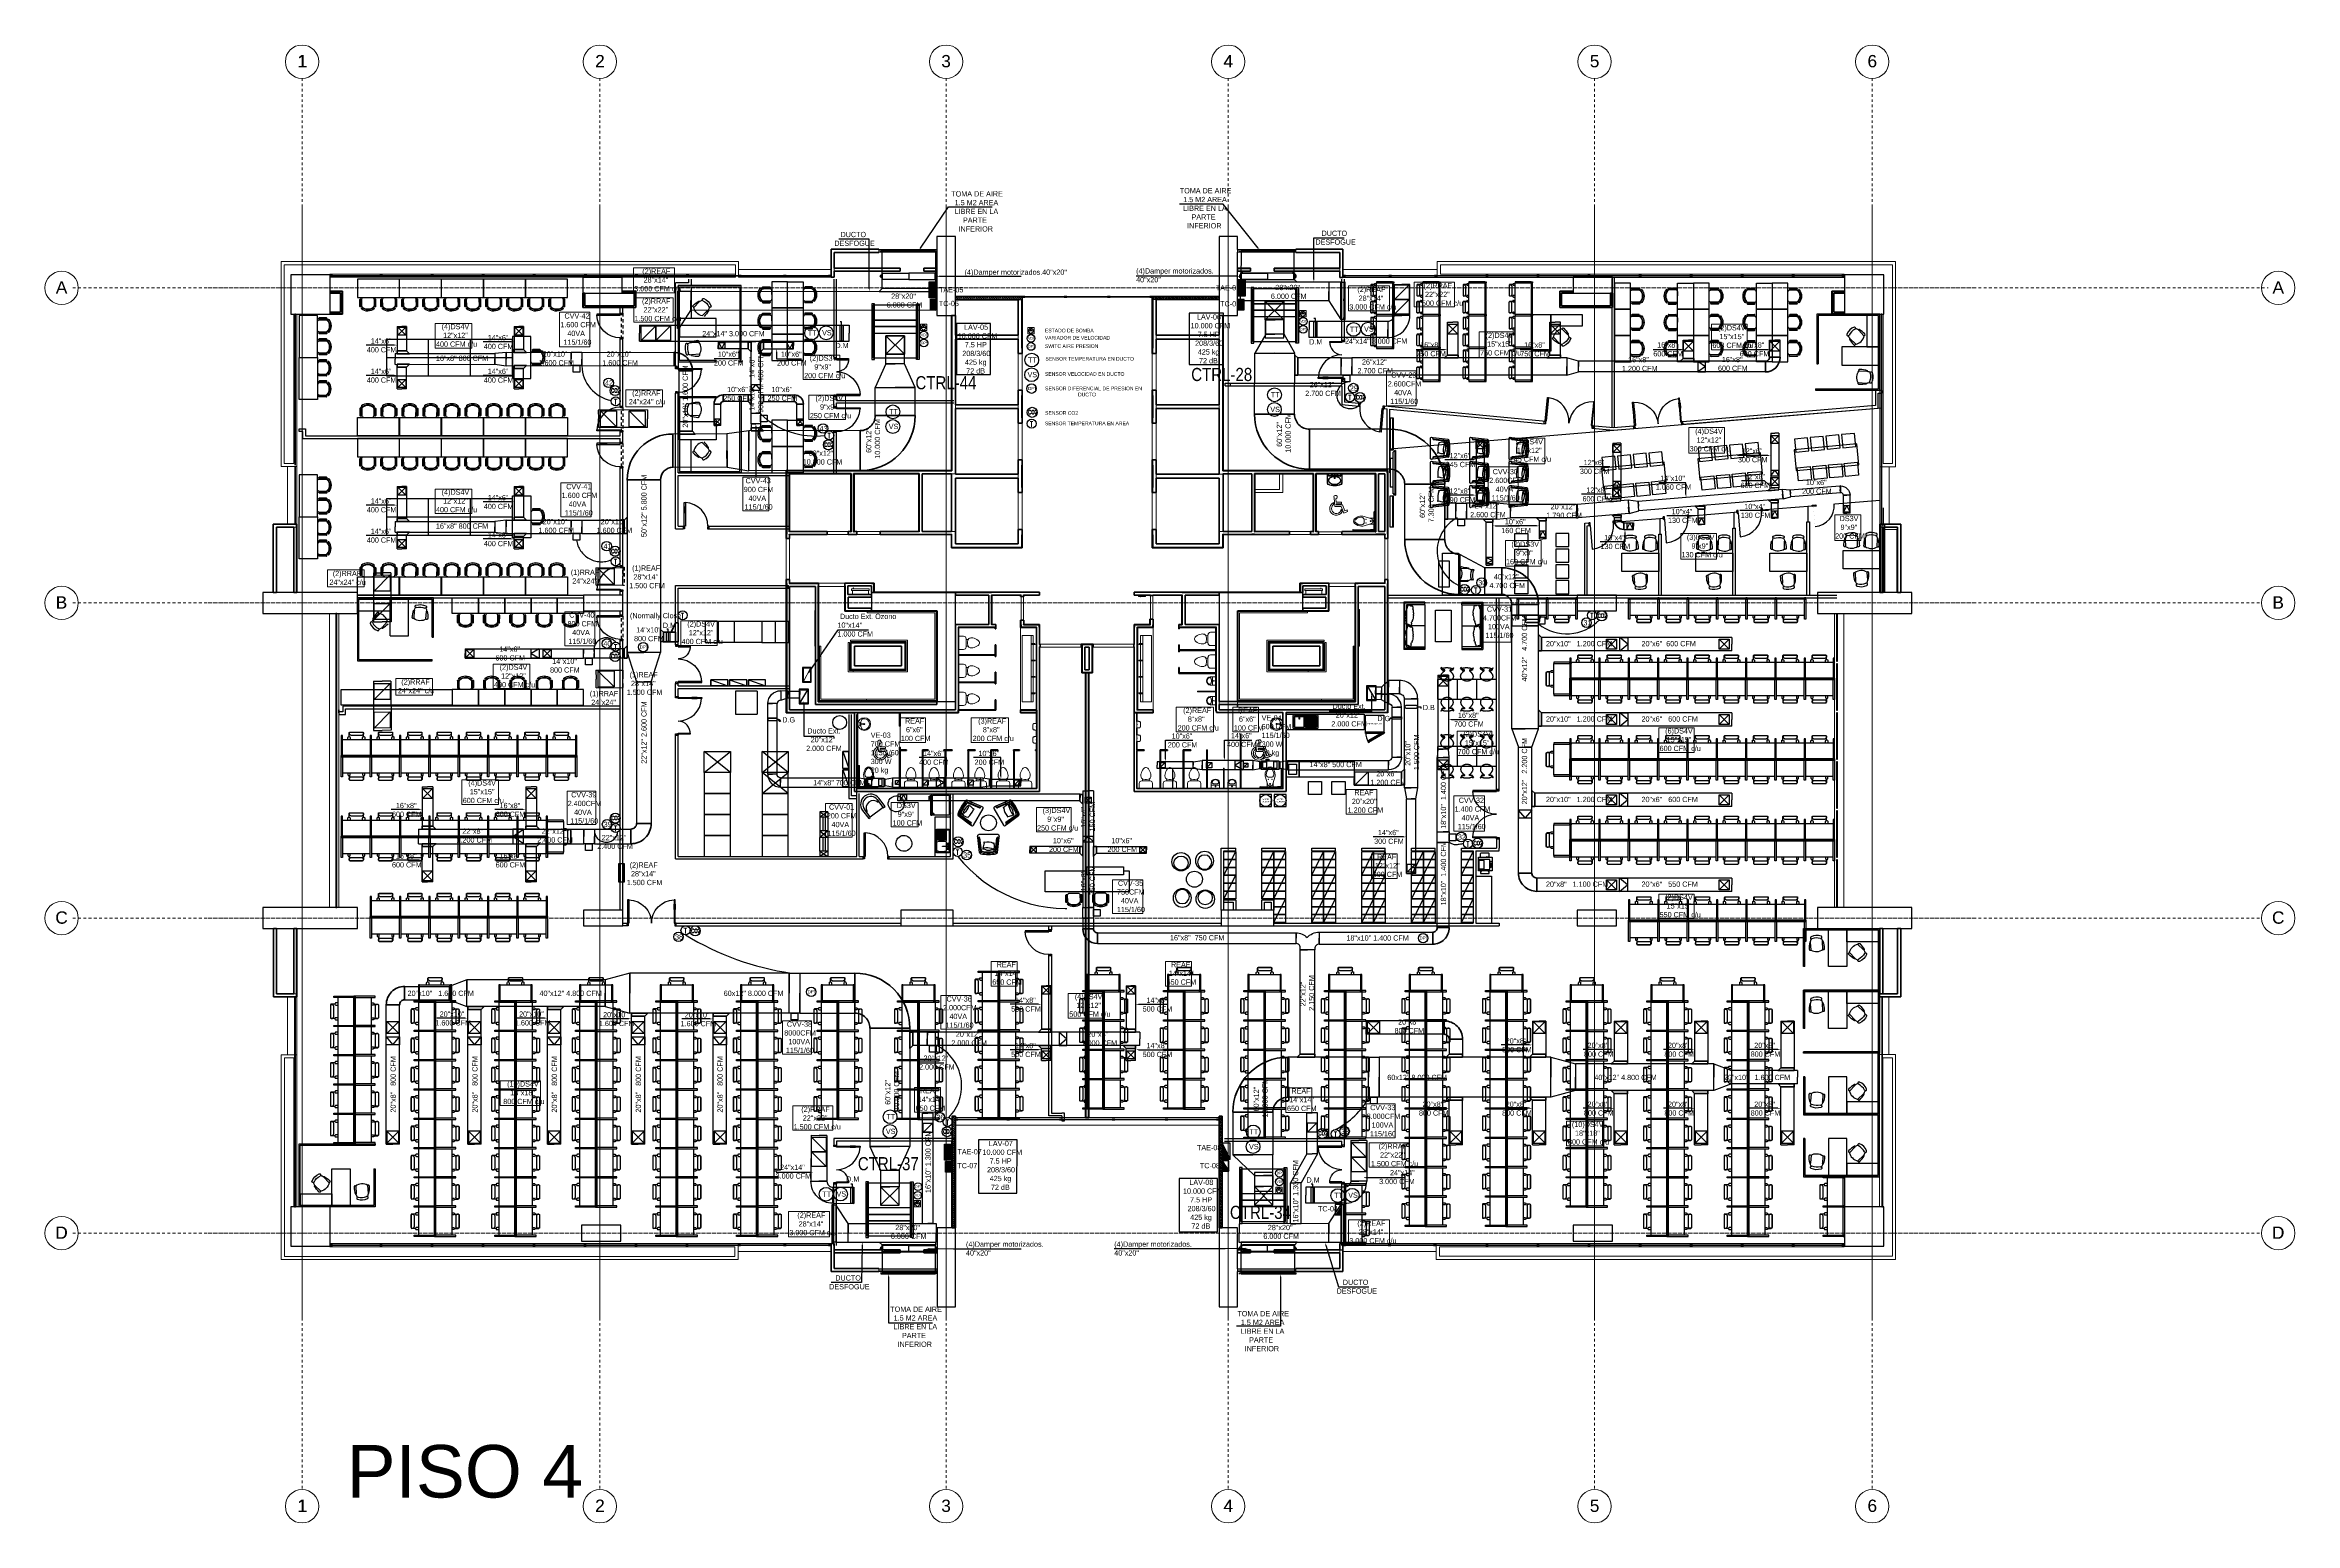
# Model space of a CAD drawing. Header units: inches. Extents: x -3 to 209, y -384 to 20.
# Drawn here: x 117.4 to 203.1, y -120.5 to -64.2 of the extents above; entities that cross this region are included whole.
import ezdxf
from ezdxf import colors
from ezdxf.entities.mleader import LeaderData, LeaderLine
from ezdxf.math import Vec2, Vec3

# ---------------------------------------------------------------- set-up
doc = ezdxf.new("R2010")
doc.units = ezdxf.units.IN
doc.header["$MEASUREMENT"] = 0
for name, pattern in [('Dash', [0.00635, 0.003175, -0.003175]), ('Dash_2_', [0.00635, 0.003175, -0.003175]), ('Grid Line', [0.022225, 0.0127, -0.003175, 0.003175, -0.003175]), ('Grid Line 1_2_', [0.022225, 0.0127, -0.003175, 0.003175, -0.003175]), ('Hidden', [7.1438, 4.7625, -2.3813]), ('HIDDEN2', [0.1875, 0.125, -0.0625])]:
    doc.linetypes.add(name, pattern=pattern)
for name, color, linetype in [('1-01 Equipos', 1, 'Continuous'), ('1-01 HVAC-01A -Equipos', 3, 'Continuous'), ('A-WALL', 253, 'Continuous'), ('Arquitectura', 251, 'Continuous'), ('BASE PLAN$0$9 July 2012 10F STREAM ECOM$0$FLOOR LAYOUT 14 Oct (x-ref)$0$20F-032408$0$XDOOR', 253, 'Continuous'), ('BASE PLAN$0$FLOOR LAYOUT 14 Oct (x-ref)$0$20F-032408$0$XDOOR', 253, 'Continuous'), ('BASE PLAN$0$ID-WALL', 253, 'Continuous'), ('BASE PLAN$0$NBS-DARK', 253, 'Continuous'), ('BASE PLAN$0$NBS-HEAVY', 253, 'Continuous'), ('BASE PLAN$0$NBS-SHADE2', 253, 'Continuous'), ('BASE PLAN$0$NDS-DOORS', 253, 'Continuous'), ('BASE PLAN$0$NDS-MILLWORK', 253, 'Continuous'), ('BASE PLAN$0$WALL', 253, 'Continuous'), ('hidden line ko ito', 253, 'Continuous'), ('HVAC TEXTO CVV', 2, 'Continuous'), ('Hvac Textos', 7, 'Continuous'), ('HVAC-Accesorios', 1, 'Continuous'), ('HVAC-Equipos', 3, 'Continuous'), ('HVAC-Extraccion', 114, 'Continuous'), ('HVAC-Rejillas', 2, 'HIDDEN2'), ('HVAC-Retorno', 20, 'Continuous'), ('HVAC-Suministro', 170, 'Continuous'), ('I-WALL', 1, 'Continuous'), ('NFF-FURN', 253, 'Continuous'), ('NFF-LIGHT', 253, 'Continuous')]:
    doc.layers.add(name, color=color, linetype=linetype)
for name, color, linetype, lineweight in [('1-controlAA', 4, 'Continuous', 5), ('A-AREA', 253, 'Dash', 70), ('A-DETL', 253, 'Continuous', 9), ('A-FLOR-HRAL', 253, 'Continuous', 9), ('A-GENM', 253, 'Continuous', 9), ('A-GLAZ', 253, 'Continuous', 13), ('A-GLAZ-CURT', 253, 'Continuous', 9), ('A-GLAZ-CWMG', 253, 'Continuous', 9), ('A-WALL-PATT', 253, 'Continuous', 50), ('Areas', 190, 'Continuous', 0), ('BASE PLAN$0$A-ABOVE', 253, 'Continuous', 5), ('DET-INST', 3, 'Continuous', 5), ('HVAC -Textos Equipos', 2, 'Continuous', 9), ('HVAC -Textos Extraccion', 2, 'Continuous', 9), ('HVAC -Textos Rejillas', 2, 'Continuous', 9), ('HVAC -Textos Retorno', 2, 'Continuous', 9), ('HVAC -Textos Suministro', 7, 'Continuous', 9), ('HVAC Suministro', 5, 'Continuous', 40), ('L-SITE', 253, 'Continuous', 9), ('M-EQPM', 7, 'Continuous', 50), ('P-SANR-FIXT', 253, 'Continuous', 9), ('Q-SPCQ', 253, 'Continuous', 9), ('S-BEAM', 253, 'Continuous', 13), ('S-COLS', 6, 'Continuous', 13), ('S-GRID', 253, 'Continuous', 9), ('S-GRID-IDEN', 253, 'Continuous', 9), ('TUBO HVAC', 1, 'Continuous', 30), ('TX-INST', 250, 'Continuous', 5)]:
    doc.layers.add(name, color=color, linetype=linetype, lineweight=lineweight)
doc.styles.add('Arial', font='arial.ttf', dxfattribs={"height": 0.225})
doc.styles.add('Arial Narrow', font='ARIALN.TTF', dxfattribs={"height": 0.00295})
doc.styles.add('darwinmerispeTEXT01', font='GOTHIC.TTF')
doc.styles.add('ROMANS', font='romans.shx', dxfattribs={"width": 0.8})
doc.styles.get("Standard").update_dxf_attribs({"font": 'arial.ttf'})

# ---------------------------------------------------------------- blocks, each defined once
blk = doc.blocks.new('Termostato 1')
at = {"linetype": 'ByBlock', "lineweight": -2}
blk.add_circle((725.333, -473.718), 0.172, dxfattribs=at)
at = {"linetype": 'ByBlock', "lineweight": -2, "insert": (725.414, -473.651, -2.384), "char_height": 0.2, "width": 2.87595, "attachment_point": 1, "rotation": 270, "style": 'ROMANS'}
blk.add_mtext('T', dxfattribs=at)
blk = doc.blocks.new('ds')
at = {"linetype": 'ByBlock', "lineweight": -2}
for p, q in [((-0.0127, -0.0127), (0.0127, 0.0127)), ((-0.0127, 0.0127), (0.0127, -0.0127)), ((-0.0127, -0.0127), (-0.0127, 0.0127)), ((-0.0127, 0.0127), (0.0127, 0.0127)), ((0.0127, 0.0127), (0.0127, -0.0127)), ((0.0127, -0.0127), (-0.0127, -0.0127))]:
    blk.add_line(p, q, dxfattribs=at)
blk = doc.blocks.new('DS3')
at = {"linetype": 'ByBlock', "lineweight": -2, "ltscale": 25}
for p, q in [((-0.0127, 0.0127), (0, -0.0127)), ((-0.0127, -0.0127), (-0.0127, 0.0127)), ((-0.0127, 0.0127), (0.0127, 0.0127)), ((0, -0.0127), (0.0127, 0.0127)), ((0.0127, 0.0127), (0.0127, -0.0127)), ((0.0127, -0.0127), (-0.0127, -0.0127))]:
    blk.add_line(p, q, dxfattribs=at)
blk = doc.blocks.new('rr')
at = {"linetype": 'ByBlock', "lineweight": -2}
for p, q in [((-0.0127, -0.0127), (0.0127, 0.0127)), ((-0.0127, -0.0127), (-0.0127, 0.0127)), ((-0.0127, 0.0127), (0.0127, 0.0127)), ((0.0127, 0.0127), (0.0127, -0.0127)), ((0.0127, -0.0127), (-0.0127, -0.0127))]:
    blk.add_line(p, q, dxfattribs=at)
blk = doc.blocks.new('CO2')
at = {"linetype": 'ByBlock', "lineweight": -2}
blk.add_circle((-74869.314, 50750.37), 0.191, dxfattribs=at)
at = {"linetype": 'ByBlock', "lineweight": -2, "insert": (-74869.469, 50750.451, -2.384), "char_height": 0.15, "width": 2.87595, "attachment_point": 1, "rotation": 0, "style": 'ROMANS'}
blk.add_mtext('CO2', dxfattribs=at)
blk = doc.blocks.new('*U60')
at = {"layer": 'HVAC-Equipos', "color": 1}
for points in [[(-0.356, 0), (0, 0), (0, 0.087), (-0.356, 0.087)], [(-0.356, 0.005), (0, 0.005), (0, 0.081), (-0.356, 0.081)]]:
    blk.add_lwpolyline(points, close=True, dxfattribs=at)
for points in [[(0, 0.043), (0.079, 0.043), (0.128, -0.041)], [(0.128, -0.041), (0.11, -0.041), (0.061, 0.043), (0, 0.043)]]:
    blk.add_lwpolyline(points, dxfattribs=at)
blk = doc.blocks.new('*U61')
blk.add_lwpolyline([(-0.182, -0.057), (-0.182, 0), (0, 0), (0.057, -0.057), (-0.182, -0.057)])
blk = doc.blocks.new('*U62')
blk.add_lwpolyline([(-0.13, -0.057), (-0.13, 0), (0, 0), (0.057, -0.057), (-0.13, -0.057)])
blk = doc.blocks.new('*U63')
blk.add_lwpolyline([(-0.182, -0.057), (-0.182, 0), (0, 0), (0.057, -0.057), (-0.182, -0.057)])
blk = doc.blocks.new('*U64')
blk.add_lwpolyline([(-0.208, -0.057), (-0.208, 0), (0, 0), (0.057, -0.057), (-0.208, -0.057)])
blk = doc.blocks.new('*U65')
blk.add_lwpolyline([(-0.182, -0.057), (-0.182, 0), (0, 0), (0.057, -0.057), (-0.182, -0.057)])
blk = doc.blocks.new('*U66')
blk.add_lwpolyline([(-0.26, -0.057), (-0.26, 0), (0, 0), (0.057, -0.057), (-0.26, -0.057)])
blk = doc.blocks.new('*U67')
blk.add_lwpolyline([(-0.26, -0.057), (-0.26, 0), (0, 0), (0.057, -0.057), (-0.26, -0.057)])
blk = doc.blocks.new('*U68')
blk.add_lwpolyline([(-0.26, -0.057), (-0.26, 0), (0, 0), (0.057, -0.057), (-0.26, -0.057)])
blk = doc.blocks.new('*U69')
blk.add_lwpolyline([(-0.26, -0.057), (-0.26, 0), (0, 0), (0.057, -0.057), (-0.26, -0.057)])
blk = doc.blocks.new('*U71')
blk.add_lwpolyline([(-0.13, -0.057), (-0.13, 0), (0, 0), (0.057, -0.057), (-0.13, -0.057)])
blk = doc.blocks.new('*U70')
blk.add_lwpolyline([(-0.156, -0.057), (-0.156, 0), (0, 0), (0.057, -0.057), (-0.156, -0.057)])
blk = doc.blocks.new('*U72')
blk.add_lwpolyline([(-0.13, -0.057), (-0.13, 0), (0, 0), (0.057, -0.057), (-0.13, -0.057)])
blk = doc.blocks.new('*U73')
blk.add_lwpolyline([(-0.156, -0.057), (-0.156, 0), (0, 0), (0.057, -0.057), (-0.156, -0.057)])
blk = doc.blocks.new('*U74')
blk.add_lwpolyline([(-0.208, -0.057), (-0.208, 0), (0, 0), (0.057, -0.057), (-0.208, -0.057)])
blk = doc.blocks.new('*U75')
blk.add_lwpolyline([(-0.338, -0.057), (-0.338, 0), (0, 0), (0.057, -0.057), (-0.338, -0.057)])
blk = doc.blocks.new('*U76')
blk.add_lwpolyline([(-0.312, -0.057), (-0.312, 0), (0, 0), (0.057, -0.057), (-0.312, -0.057)])
blk = doc.blocks.new('VE')
for points in [[(-74845.619, 50895.446), (-74845.619, 50895.198), (-74845.663, 50895.198), (-74845.663, 50895.446)], [(-74845.619, 50895.157), (-74844.939, 50895.157), (-74844.939, 50895.488), (-74845.619, 50895.488)], [(-74845.551, 50895.445), (-74845.41, 50895.445), (-74845.41, 50895.212), (-74845.551, 50895.212)], [(-74845.233, 50895.488), (-74845.126, 50895.488), (-74845.126, 50895.545), (-74845.233, 50895.545)], [(-74845.007, 50895.445), (-74845.148, 50895.445), (-74845.148, 50895.212), (-74845.007, 50895.212)], [(-74844.939, 50895.446), (-74844.939, 50895.198), (-74844.895, 50895.198), (-74844.895, 50895.446)]]:
    blk.add_lwpolyline(points, close=True)
for centre in [(-74845.203, 50895.511), (-74845.156, 50895.511)]:
    blk.add_circle(centre, 0.0193)
blk = doc.blocks.new('*U78')
blk.add_lwpolyline([(-1.04, -0.057), (-1.04, 0), (0, 0), (0.057, -0.057), (-1.04, -0.057)])
blk = doc.blocks.new('*U80')
at = {"layer": 'HVAC-Accesorios', "flags": 128}
for points in [[(0, 0), (-0.119, 0), (-0.119, -0.057)], [(0, 0), (0.61, 0)]]:
    blk.add_lwpolyline(points, dxfattribs=at)
blk.add_lwpolyline([(0, 0.059), (0.61, 0.059), (0.61, -0.059), (0, -0.059)], close=True, dxfattribs=at)
blk = doc.blocks.new('*U86')
at = {"color": 1, "flags": 128}
blk.add_lwpolyline([(0, 0), (-0.119, 0), (-0.119, 0.057)], dxfattribs=at)
at = {"color": 1}
blk.add_lwpolyline([(0, 0), (0.051, -0.051), (0.457, -0.051), (0.508, 0), (0.457, 0.051), (0.051, 0.051)], close=True, dxfattribs=at)
blk = doc.blocks.new('Damper 36x34 - Damper 40x18-V18-1 - Mecánica')
for p, q in [((-0.07, 0.137), (-0.089, 0.137)), ((-0.089, 0.133), (-0.089, 0.137)), ((-0.089, 0.137), (-0.089, 0.137)), ((-0.089, 0.13), (-0.089, 0.133)), ((-0.089, 0.125), (-0.089, 0.13)), ((-0.089, 0.12), (-0.089, 0.125)), ((-0.089, 0.118), (-0.089, 0.12)), ((-0.089, 0.117), (-0.089, 0.118)), ((-0.089, 0.117), (-0.07, 0.117)), ((-0.07, 0.176), (-0.065, 0.176)), ((-0.07, 0.176), (-0.07, 0.078)), ((-0.065, 0.078), (-0.07, 0.078)), ((-0.065, 0.176), (0, 0.176)), ((0, 0.078), (-0.065, 0.078)), ((0, 0.25), (1, 0.25)), ((0, 0.241), (0, 0.25)), ((0, 0.009), (0, 0.241)), ((0, 0.241), (1, 0.241)), ((0, 0), (0, 0.009)), ((1, 0.009), (0, 0.009)), ((1, 0), (0, 0)), ((1, 0.25), (1, 0.241)), ((1, 0.241), (1, 0.009)), ((1, 0.009), (1, 0))]:
    blk.add_line(p, q)
blk = doc.blocks.new('*U83')
at = {"layer": 'HVAC-Accesorios', "flags": 128}
for points in [[(0, 0), (-0.119, 0), (-0.119, -0.057)], [(0, 0), (0.356, 0)]]:
    blk.add_lwpolyline(points, dxfattribs=at)
blk.add_lwpolyline([(0, 0.059), (0.356, 0.059), (0.356, -0.059), (0, -0.059)], close=True, dxfattribs=at)
blk = doc.blocks.new('soporte dampers - soporte dampers-960247-1 - Mecánica')
for p, q in [((-0.02, -0.26), (-0.02, 0.01)), ((-0.01, 0.01), (-0.02, 0.01)), ((-0.01, 0.01), (-0.01, -0.26)), ((-0.01, 0.01), (-0.01, -0.06)), ((0, 0.01), (-0.01, 0.01)), ((0.055, 0.01), (0, 0.01)), ((0, -0.06), (0, 0)), ((0, 0), (0.055, 0)), ((0.055, 0.01), (1.946, 0.01)), ((0.055, 0.01), (0.055, 0)), ((0.055, 0), (0.055, 0.01)), ((1.946, 0), (0.055, 0)), ((1.946, 0), (1.946, 0.01)), ((1.967, 0.01), (1.946, 0.01)), ((1.946, 0.01), (1.946, 0)), ((1.946, 0), (1.967, 0)), ((2.001, 0.01), (1.967, 0.01)), ((1.967, 0), (2.001, 0)), ((2.011, 0.01), (2.001, 0.01)), ((2.001, 0), (2.001, -0.06)), ((2.011, -0.19), (2.011, 0.01)), ((2.021, 0.01), (2.011, 0.01)), ((2.011, -0.06), (2.011, 0.01)), ((2.021, 0.01), (2.021, -0.26)), ((-0.02, -0.26), (-0.01, -0.26)), ((-0.01, -0.06), (0, -0.06)), ((0, -0.19), (-0.01, -0.19)), ((-0.01, -0.19), (-0.01, -0.26)), ((-0.01, -0.26), (0, -0.26)), ((0, -0.25), (0, -0.19)), ((0.055, -0.25), (0, -0.25)), ((0, -0.26), (0.055, -0.26)), ((0.055, -0.25), (1.946, -0.25)), ((0.055, -0.25), (0.055, -0.26)), ((0.055, -0.26), (0.055, -0.25)), ((1.946, -0.26), (0.055, -0.26)), ((1.946, -0.25), (1.946, -0.26)), ((1.946, -0.26), (1.946, -0.25)), ((1.946, -0.25), (2.001, -0.25)), ((2.001, -0.26), (1.946, -0.26)), ((2.001, -0.06), (2.011, -0.06)), ((2.001, -0.25), (2.001, -0.19)), ((2.001, -0.19), (2.011, -0.19)), ((2.011, -0.26), (2.001, -0.26)), ((2.011, -0.19), (2.011, -0.26)), ((2.021, -0.26), (2.011, -0.26))]:
    blk.add_line(p, q)
blk = doc.blocks.new('*U84')
blk.add_lwpolyline([(-0.286, -0.057), (-0.286, 0), (0, 0), (0.057, -0.057), (-0.286, -0.057)])
blk = doc.blocks.new('UPAQ-02')
at = {"layer": '1-01 HVAC-01A -Equipos'}
for points in [[(-74852.815, 50919.023), (-74851.115, 50919.023), (-74851.115, 50921.023), (-74852.815, 50921.023)], [(-74852.815, 50920.456), (-74851.115, 50920.456), (-74851.115, 50921.023), (-74852.815, 50921.023)], [(-74852.815, 50920.209), (-74851.115, 50920.209), (-74851.115, 50920.456), (-74852.815, 50920.456)], [(-74852.815, 50919.963), (-74851.115, 50919.963), (-74851.115, 50920.209), (-74852.815, 50920.209)], [(-74852.33, 50919.161), (-74851.625, 50919.161), (-74851.625, 50919.861), (-74852.33, 50919.861)]]:
    blk.add_lwpolyline(points, close=True, dxfattribs=at)
blk = doc.blocks.new('nci')
at = {"layer": 'NFF-FURN', "linetype": 'ByBlock', "lineweight": -2}
for p, q in [((717, -265), (635, -265)), ((635, -342), (712, -342)), ((711, -824), (635, -824)), ((743, -874), (743, -856)), ((743, -856), (886, -856)), ((744, -310), (744, -292)), ((744, -310), (886, -310)), ((793, -799), (793, -367)), ((889, -316), (844, -316)), ((889, -850), (844, -850)), ((911, -831), (911, -335)), ((915, -824), (915, -342)), ((635, -901), (716, -901))]:
    blk.add_line(p, q, dxfattribs=at)
for points in [[(-25, -50), (25, -50), (25, 0), (-25, 0)], [(25, -1116), (-25, -1116), (-25, -50), (25, -50)], [(25, -50), (25, -1116), (635, -1116), (635, -50)], [(-25, -1116), (25, -1116), (25, -1166), (-25, -1166)]]:
    blk.add_lwpolyline(points, close=True, dxfattribs=at)
for points in [[(25, 0), (789, 0), (789, -50), (25, -50), (25, 0)], [(25, -1116), (789, -1116), (789, -1166), (25, -1166), (25, -1116)]]:
    blk.add_lwpolyline(points, dxfattribs=at)
for centre, radius, start, end in [((711, -856), 32.3, 0, 90), ((712, -310), 32.3, 270, 0), ((717, -292), 26.9, 0, 90), ((844, -367), 50.8, 90, 180), ((844, -799), 50.8, 180, 270), ((886, -335), 25.4, 0, 90), ((886, -831), 25.4, 270, 0), ((889, -342), 25.4, 0, 90), ((889, -824), 25.4, 270, 0), ((716, -874), 26.9, 270, 0)]:
    blk.add_arc(centre, radius, start, end, dxfattribs=at)
blk = doc.blocks.new('guest')
at = {"layer": 'NFF-FURN', "linetype": 'ByBlock', "lineweight": -2, "extrusion": (0, 0, -1)}
for points in [[(-55, 237, -0.300719), (-85, -228)], [(-84, 299, -0.198888), (-58, 285, -0.347278), (-55, 237)], [(-84, 299, -0.198158), (-58, 285, -0.414966), (-61, 230), (-65, 228)], [(-357, 282, -0.062864), (-84, 299)], [(-357, 282, -0.062864), (-84, 299)], [(-349, 249), (-356, 251), (-361, 256, -0.415881), (-360, 280), (-357, 282)], [(-364, 259, -0.335448), (-360, 280), (-357, 282)], [(-481, 226, -0.084773), (-364, 259)], [(-561, 230), (-557, 237), (-551, 243, -0.415301), (-488, 239, -0.275335), (-480, 194)], [(-501, -128, -0.163773), (-480, 194)], [(-561, 230), (-557, 237), (-551, 243, -0.415301), (-488, 239), (-484, 233), (-481, 226)], [(-587, -154, -0.190618), (-561, 230)], [(-587, -154, -0.190618), (-561, 230)], [(-85, -228, -0.360765), (-93, -277, -0.197378), (-121, -287)], [(-92, -219), (-89, -222, -0.414852), (-93, -277, -0.197378), (-121, -287)], [(-121, -287, -0.062793), (-390, -237)], [(-121, -287, -0.062793), (-390, -237)], [(-390, -237), (-392, -234, -0.415432), (-390, -210), (-384, -206), (-378, -205)], [(-390, -237), (-392, -234, -0.379395), (-392, -211)], [(-392, -211, -0.064311), (-508, -161)], [(-501, -128, -0.260185), (-516, -170, -0.41472), (-580, -166), (-584, -160), (-587, -154)], [(-508, -161), (-512, -166), (-516, -170, -0.41472), (-580, -166), (-584, -160), (-587, -154)]]:
    blk.add_lwpolyline(points, format="xyb", dxfattribs=at)
for points in [[(-65, 228), (-349, 249)], [(-92, -219), (-378, -205)]]:
    blk.add_lwpolyline(points, dxfattribs=at)
blk = doc.blocks.new('train')
at = {"layer": 'NFF-FURN', "linetype": 'ByBlock', "lineweight": -2, "extrusion": (0, 0, -1)}
for points in [[(268486, 98261), (268486, 98961)], [(268486, 98961), (267086, 98961)], [(267086, 98961), (267086, 98261)], [(267086, 98261), (268486, 98261)]]:
    blk.add_lwpolyline(points, dxfattribs=at)
at = {"layer": 'NFF-FURN', "linetype": 'ByBlock', "lineweight": -2, "xscale": -1, "rotation": 274.4014535705078}
blk.add_blockref('guest', (-268159, 99035), dxfattribs=at)
at = {"layer": 'NFF-FURN', "linetype": 'ByBlock', "lineweight": -2}
for p, rotation in [((-267412, 99035), 85.59854642949219), ((-267809, 98191), 270)]:
    blk.add_blockref('guest', p, dxfattribs=dict(at, rotation=rotation))
blk = doc.blocks.new('A$C3D314434')
at = {"layer": 'hidden line ko ito', "linetype": 'ByBlock', "lineweight": -2}
for p, q in [((-304, 208), (-305, -61)), ((-254, 211), (-255, -65)), ((-234, 177), (-235, -54)), ((235, -56), (236, 176)), ((256, 209), (255, -67)), ((306, 205), (305, -64)), ((-156, -134), (154, -136))]:
    blk.add_line(p, q, dxfattribs=at)
for centre, radius, start, end in [((-279, 198), 27.4, 27.56562, 159.55154), ((-223, 284), 25.8, 144.92558, 291.09493), ((0, 0), 386, 50.38275, 129.18448), ((-154, 177), 80, 131.06124, 179.78361), ((0, 0), 336, 50.21047, 129.35676), ((0, 0), 315, 48.50599, 131.06124), ((156, 176), 80, 359.78361, 48.50599), ((225, 283), 25.8, 248.4723, 34.64165), ((280, 196), 27.4, 20.01569, 152.00161), ((-279, -52), 27.4, 200.01569, 332.00161), ((-155, -54), 80, 179.78361, 269.78361), ((155, -56), 80, 269.78361, 359.78361), ((279, -54), 27.4, 207.56562, 339.55154)]:
    blk.add_arc(centre, radius, start, end, dxfattribs=at)
blk = doc.blocks.new('surface desk')
at = {"layer": 'hidden line ko ito', "linetype": 'ByBlock', "lineweight": -2}
blk.add_lwpolyline([(1000, 600), (1000, 0), (0, 0), (0, 600)], close=True, dxfattribs=at)
blk.add_blockref('A$C3D314434', (501, 735), dxfattribs=at)
blk = doc.blocks.new('om 3')
at = {"layer": 'NFF-FURN', "linetype": 'ByBlock', "lineweight": -2, "extrusion": (0, 0, -1)}
for points in [[(381651, 105825), (381651, 104625)], [(381651, 104625), (382101, 104625)], [(382101, 104625), (380701, 104625)], [(381576, 105118), (381576, 105118)], [(381543, 105052), (381345, 105258)], [(381543, 105052), (381543, 105052)], [(381361, 105287), (381361, 105287)], [(381226, 104737), (381022, 104937)], [(381226, 104737), (381226, 104737)], [(381206, 105300), (381206, 105300)], [(381169, 105382), (381169, 105382)], [(381159, 104705), (381159, 104705)], [(380992, 104921), (380992, 104921)], [(380978, 105072), (380978, 105072)], [(380896, 105109), (380896, 105109)], [(380701, 104625), (380701, 103925)], [(380701, 103925), (382101, 103925)], [(381665, 103731), (381665, 103731)], [(381396, 103781), (381396, 103781)], [(381862, 103648), (381862, 103648)], [(381836, 103264), (381836, 103264)], [(381776, 103623), (381776, 103623)], [(381755, 103301), (381755, 103301)], [(381367, 103713), (381653, 103699)], [(381632, 103212), (381632, 103212)], [(381340, 103266), (381624, 103245)], [(381367, 103713), (381367, 103713)], [(381359, 103196), (381359, 103196)], [(381340, 103266), (381340, 103266)]]:
    blk.add_lwpolyline(points, dxfattribs=at)
for points in [[(381555, 105052, 0.360765), (381587, 105091, 0.197378), (381576, 105118)], [(381543, 105052), (381548, 105052, 0.414852), (381587, 105091, 0.197378), (381576, 105118)], [(381576, 105118, 0.062793), (381361, 105287)], [(381576, 105118, 0.062793), (381361, 105287)], [(381225, 104723, 0.300719), (381555, 105052)], [(381361, 105287), (381358, 105287, 0.379395), (381340, 105272)], [(381361, 105287), (381358, 105287, 0.415432), (381340, 105270), (381341, 105263), (381345, 105258)], [(381340, 105272, 0.064311), (381226, 105326)], [(381226, 105326), (381227, 105332), (381228, 105338, 0.41472), (381182, 105384), (381175, 105383), (381169, 105382)], [(381206, 105300, 0.260185), (381228, 105338, 0.41472), (381182, 105384), (381175, 105383), (381169, 105382)], [(381159, 104705, 0.198158), (381187, 104694, 0.414966), (381226, 104732), (381226, 104737)], [(381159, 104705, 0.198888), (381187, 104694, 0.347278), (381225, 104723)], [(381206, 105300, 0.163773), (380978, 105072)], [(381169, 105382, 0.190618), (380896, 105109)], [(381169, 105382, 0.190618), (380896, 105109)], [(380992, 104921, 0.062864), (381159, 104705)], [(380992, 104921, 0.062864), (381159, 104705)], [(381022, 104937), (381016, 104940), (381009, 104942, 0.415881), (380992, 104924), (380992, 104921)], [(380953, 105051, 0.084773), (381005, 104941)], [(381005, 104941, 0.335448), (380992, 104924), (380992, 104921)], [(380896, 105109), (380894, 105101), (380894, 105093, 0.415301), (380938, 105048, 0.275335), (380978, 105072)], [(380896, 105109), (380894, 105101), (380894, 105093, 0.415301), (380938, 105048), (380945, 105049), (380953, 105051)], [(381665, 103731), (381667, 103729, -0.379395), (381667, 103705)], [(381665, 103731), (381667, 103729, -0.415432), (381665, 103704), (381659, 103700), (381653, 103699)], [(381396, 103781, -0.062793), (381665, 103731)], [(381396, 103781, -0.062793), (381665, 103731)], [(381360, 103722, -0.360765), (381368, 103771, -0.197378), (381396, 103781)], [(381367, 103713), (381364, 103716, -0.414852), (381368, 103771, -0.197378), (381396, 103781)], [(381862, 103648, -0.190618), (381836, 103264)], [(381862, 103648, -0.190618), (381836, 103264)], [(381783, 103655), (381787, 103660), (381791, 103664, -0.41472), (381855, 103660), (381859, 103654), (381862, 103648)], [(381776, 103623, -0.260185), (381791, 103664, -0.41472), (381855, 103660), (381859, 103654), (381862, 103648)], [(381836, 103264), (381832, 103257), (381826, 103251, -0.415301), (381763, 103255, -0.275335), (381755, 103301)], [(381836, 103264), (381832, 103257), (381826, 103251, -0.415301), (381763, 103255), (381759, 103261), (381756, 103268)], [(381776, 103623, -0.163773), (381755, 103301)], [(381667, 103705, -0.064311), (381783, 103655)], [(381756, 103268, -0.084773), (381639, 103235)], [(381639, 103235, -0.335448), (381635, 103214), (381632, 103212)], [(381624, 103245), (381631, 103243), (381636, 103239, -0.415881), (381635, 103214), (381632, 103212)], [(381632, 103212, -0.062864), (381359, 103196)], [(381632, 103212, -0.062864), (381359, 103196)], [(381330, 103257, -0.300719), (381360, 103722)], [(381359, 103196, -0.198158), (381333, 103209, -0.414966), (381336, 103264), (381340, 103266)], [(381359, 103196, -0.198888), (381333, 103209, -0.347278), (381330, 103257)]]:
    blk.add_lwpolyline(points, format="xyb", dxfattribs=at)
at = {"layer": 'NFF-LIGHT', "linetype": 'ByBlock', "lineweight": -2}
for q in [(-382101, 103025), (-379701, 102975)]:
    blk.add_line((-379701, 103025), q, dxfattribs=at)
for points in [[(-379701, 102975), (-382151, 102975), (-382151, 105876), (-379751, 105876), (-379751, 103975), (-379801, 103975)], [(-379701, 103025), (-382101, 103025), (-382101, 105826), (-379801, 105826), (-379801, 103975)]]:
    blk.add_lwpolyline(points, dxfattribs=at)
blk = doc.blocks.new('om 2')
at = {"layer": 'NFF-FURN', "linetype": 'ByBlock', "lineweight": -2, "extrusion": (0, 0, -1)}
for points in [[(1900, -1400), (1900, 0)], [(1200, -450), (1200, 0)], [(1200, 0), (1200, -1400)], [(2630, -741), (2630, -741)], [(2613, -468), (2613, -468)], [(2559, -761), (2581, -476)], [(2562, -265), (2562, -265)], [(2559, -761), (2559, -761)], [(2525, -346), (2525, -346)], [(2203, -325), (2203, -325)], [(2177, -238), (2177, -238)], [(2112, -733), (2126, -448)], [(2112, -733), (2112, -733)], [(2095, -436), (2095, -436)], [(2044, -705), (2044, -705)], [(0, -450), (1200, -450)], [(773, -557), (773, -557)], [(773, -557), (568, -756)], [(707, -525), (707, -525)], [(538, -740), (538, -740)], [(1200, -1400), (1900, -1400)], [(1120, -942), (1120, -942)], [(1089, -875), (1089, -875)], [(1089, -875), (889, -1079)], [(904, -1109), (904, -1109)], [(754, -1123), (754, -1123)], [(717, -1204), (717, -1204)], [(526, -895), (526, -895)], [(444, -932), (444, -932)]]:
    blk.add_lwpolyline(points, dxfattribs=at)
for points in [[(2613, -468, -0.062864), (2630, -741)], [(2613, -468, -0.062864), (2630, -741)], [(2630, -741, -0.198888), (2616, -768, -0.347278), (2568, -771)], [(2630, -741, -0.198158), (2616, -768, -0.414966), (2562, -765), (2559, -761)], [(2591, -462, -0.335448), (2612, -466), (2613, -468)], [(2581, -476), (2582, -470), (2587, -465, -0.415881), (2612, -466), (2613, -468)], [(2558, -345, -0.084773), (2591, -462)], [(2562, -265), (2568, -269), (2574, -275, -0.415301), (2570, -338), (2564, -342), (2558, -345)], [(2562, -265), (2568, -269), (2574, -275, -0.415301), (2570, -338, -0.275335), (2525, -346)], [(2568, -771, -0.300719), (2103, -741)], [(2177, -238, -0.190618), (2562, -265)], [(2177, -238, -0.190618), (2562, -265)], [(2203, -325, -0.163773), (2525, -346)], [(2203, -325, -0.260185), (2161, -310, -0.41472), (2165, -246), (2171, -242), (2177, -238)], [(2170, -318), (2165, -314), (2161, -310, -0.41472), (2165, -246), (2171, -242), (2177, -238)], [(2120, -434, -0.064311), (2170, -318)], [(2095, -436), (2097, -434, -0.415432), (2122, -436), (2125, -442), (2126, -448)], [(2095, -436), (2097, -434, -0.379395), (2120, -434)], [(2112, -733), (2109, -737, -0.414852), (2054, -733, -0.197378), (2044, -705)], [(2103, -741, -0.360765), (2054, -733, -0.197378), (2044, -705)], [(2044, -705, -0.062793), (2095, -436)], [(2044, -705, -0.062793), (2095, -436)], [(1102, -876, 0.300719), (773, -545)], [(773, -557), (774, -553, 0.414852), (735, -514, 0.197378), (707, -525)], [(773, -545, 0.360765), (735, -514, 0.197378), (707, -525)], [(707, -525, 0.062793), (538, -740)], [(707, -525, 0.062793), (538, -740)], [(538, -740), (538, -743, 0.415432), (556, -761), (562, -759), (568, -756)], [(538, -740), (538, -743, 0.379395), (553, -760)], [(553, -760, 0.064311), (499, -875)], [(1120, -942, 0.198158), (1132, -914, 0.414966), (1093, -875), (1089, -875)], [(1120, -942, 0.198888), (1132, -914, 0.347278), (1102, -876)], [(904, -1109, 0.062864), (1120, -942)], [(904, -1109, 0.062864), (1120, -942)], [(889, -1079), (885, -1085), (884, -1092, 0.415881), (901, -1109), (904, -1109)], [(884, -1096, 0.335448), (901, -1109), (904, -1109)], [(775, -1148, 0.084773), (884, -1096)], [(717, -1204), (724, -1206), (732, -1207, 0.415301), (777, -1162, 0.275335), (754, -1123)], [(717, -1204), (724, -1206), (732, -1207, 0.415301), (777, -1162), (777, -1155), (775, -1148)], [(526, -895, 0.163773), (754, -1123)], [(444, -932, 0.190618), (717, -1204)], [(444, -932, 0.190618), (717, -1204)], [(526, -895, 0.260185), (487, -873, 0.41472), (442, -918), (442, -925), (444, -932)], [(499, -875), (493, -874), (487, -873, 0.41472), (442, -918), (442, -925), (444, -932)]]:
    blk.add_lwpolyline(points, format="xyb", dxfattribs=at)
at = {"layer": 'NFF-LIGHT', "linetype": 'ByBlock', "lineweight": -2}
for p, q in [((1, 0), (-2800, 0)), ((-2800, 0), (1, 0)), ((-2800, -1400), (-2800, 0)), ((1, 0), (1, -2300)), ((-2800, -1400), (-2850, -1400)), ((1, -2300), (-2850, -2300))]:
    blk.add_line(p, q, dxfattribs=at)
blk.add_lwpolyline([(-2850, -1400), (-2850, 50), (51, 50), (51, -2350), (-2850, -2350), (-2850, -2300)], dxfattribs=at)
at = {"layer": 'NFF-LIGHT', "linetype": 'ByBlock', "lineweight": -2, "extrusion": (0, 0, -1)}
for points in [[(1900, 0), (1200, 0)], [(1200, 0), (0, 0)], [(0, 0), (0, -450)]]:
    blk.add_lwpolyline(points, dxfattribs=at)
blk = doc.blocks.new('tr-puk')
at = {"layer": 'NFF-FURN', "linetype": 'ByBlock', "lineweight": -2}
blk.add_lwpolyline([(512038, 335053), (512737, 335053), (512737, 333452), (512038, 333452)], close=True, dxfattribs=at)
at = {"layer": 'NFF-FURN', "linetype": 'ByBlock', "lineweight": -2, "rotation": 89.99999999999994}
for p in [(511902, 334652), (511902, 333852)]:
    blk.add_blockref('A$C3D314434', p, dxfattribs=at)
blk = doc.blocks.new('Grid - Grid Head - Circle-V14-COMUNICACIONES PISO 5 AVA')
at = {"layer": 'S-GRID-IDEN', "linetype": 'ByBlock', "lineweight": -2}
blk.add_circle((0, 0), 0.00635, dxfattribs=at)
blk = doc.blocks.new('BASE PLAN$0$YP')
at = {"layer": 'BASE PLAN$0$FLOOR LAYOUT 14 Oct (x-ref)$0$20F-032408$0$XDOOR', "linetype": 'ByBlock', "lineweight": -2}
for p, q in [((-926, 0), (-976, 0)), ((-926, -70), (-926, 0)), ((-50, 0), (0, 0)), ((-50, -70), (-50, 0)), ((-976, -100), (-938, -100)), ((-938, -70), (-926, -70)), ((-938, -100), (-938, -70)), ((-78, -825), (-78, -100)), ((-78, -100), (-38, -100)), ((-78, -1000), (-78, -825)), ((-38, -70), (-50, -70)), ((-38, -100), (-38, -70)), ((-38, -100), (-38, -825)), ((0, -100), (-38, -100)), ((-38, -825), (-38, -1000)), ((-38, -1000), (-78, -1000))]:
    blk.add_line(p, q, dxfattribs=at)
blk.add_arc((-38, -100), 900, 180, 267.45268, dxfattribs=at)
at = {"layer": 'BASE PLAN$0$ID-WALL', "linetype": 'ByBlock', "lineweight": -2}
for p, q in [((-976, -100), (-976, 0)), ((0, -100), (0, 0))]:
    blk.add_line(p, q, dxfattribs=at)
blk.add_lwpolyline([(0, 0), (0, -100)], dxfattribs=at)
blk = doc.blocks.new('BASE PLAN$0$Z$W@#701B5C3E')
at = {"layer": 'BASE PLAN$0$9 July 2012 10F STREAM ECOM$0$FLOOR LAYOUT 14 Oct (x-ref)$0$20F-032408$0$XDOOR', "linetype": 'ByBlock', "lineweight": -2}
blk.add_line((1700, 110), (1700, 10), dxfattribs=at)
at = {"layer": 'BASE PLAN$0$FLOOR LAYOUT 14 Oct (x-ref)$0$20F-032408$0$XDOOR', "linetype": 'ByBlock', "lineweight": -2}
for p, q in [((-138, 108), (-139, 1008)), ((-139, 1008), (-99, 1008)), ((-99, 1008), (-98, 108)), ((1661, 1010), (1621, 1010)), ((1621, 1010), (1621, 835)), ((1661, 835), (1661, 1010)), ((-176, 108), (-138, 108)), ((-176, 8), (-176, 108)), ((-126, 8), (-176, 8)), ((-99, 833), (-139, 833)), ((-99, 633), (-139, 633)), ((-138, 118), (-138, 78)), ((-98, 108), (-138, 108)), ((-138, 78), (-126, 78)), ((-126, 78), (-126, 8)), ((-119, 633), (-119, 833)), ((1661, 835), (1621, 835)), ((1661, 835), (1621, 835)), ((1661, 635), (1621, 635)), ((1621, 635), (1622, 110)), ((1661, 635), (1621, 635)), ((1622, 110), (1662, 110)), ((1641, 635), (1641, 835)), ((1641, 635), (1641, 835)), ((1662, 80), (1650, 80)), ((1650, 80), (1650, 10)), ((1650, 10), (1700, 10)), ((1662, 110), (1661, 635)), ((1662, 120), (1662, 80)), ((1700, 110), (1662, 110))]:
    blk.add_line(p, q, dxfattribs=at)
for points in [[(-99, 633), (-99, 833), (-139, 833), (-139, 633)], [(1661, 635), (1661, 835), (1621, 835), (1621, 635)]]:
    blk.add_lwpolyline(points, close=True, dxfattribs=at)
for points in [[(1621, 835), (1661, 835)], [(1661, 635), (1621, 635)]]:
    blk.add_lwpolyline(points, dxfattribs=at)
for centre, start, end in [((-138, 108), 0.05134, 87.50402), ((1662, 110), 92.59866, 180.05134)]:
    blk.add_arc(centre, 900, start, end, dxfattribs=at)
at = {"layer": 'BASE PLAN$0$WALL', "linetype": 'ByBlock', "lineweight": -2}
blk.add_line((-176, 8), (-176, 108), dxfattribs=at)
blk = doc.blocks.new('BASE PLAN$0$zw$FEBB')
at = {"layer": 'BASE PLAN$0$NDS-DOORS', "linetype": 'ByBlock', "lineweight": -2}
for p, q in [((38, 1000), (78, 1000)), ((38, 825), (38, 1000)), ((78, 1000), (78, 825)), ((0, 100), (38, 100)), ((0, 100), (0, 0)), ((50, 0), (0, 0)), ((38, 825), (78, 825)), ((38, 825), (78, 825)), ((38, 100), (38, 625)), ((38, 625), (78, 625)), ((38, 625), (78, 625)), ((38, 100), (38, 70)), ((78, 100), (38, 100)), ((38, 70), (50, 70)), ((50, 70), (50, 0)), ((58, 625), (58, 825)), ((58, 625), (58, 825)), ((78, 625), (78, 100)), ((938, 70), (926, 70)), ((926, 70), (926, 0)), ((926, 0), (976, 0)), ((976, 100), (938, 100)), ((938, 100), (938, 70)), ((976, 100), (976, 0))]:
    blk.add_line(p, q, dxfattribs=at)
blk.add_lwpolyline([(38, 625), (38, 825), (78, 825), (78, 625)], close=True, dxfattribs=at)
for points in [[(78, 825), (38, 825)], [(38, 625), (78, 625)]]:
    blk.add_lwpolyline(points, dxfattribs=at)
blk.add_arc((38, 100), 900, 0, 87.45268, dxfattribs=at)
blk = doc.blocks.new('BASE PLAN$0$Z$W@#371D3AC1')
at = {"layer": 'BASE PLAN$0$A-ABOVE', "linetype": 'ByBlock', "lineweight": -2}
blk.add_line((375, 58), (175, 58), dxfattribs=at)
blk.add_lwpolyline([(375, 78), (175, 78), (175, 38), (375, 38)], close=True, dxfattribs=at)
at = {"layer": 'BASE PLAN$0$FLOOR LAYOUT 14 Oct (x-ref)$0$20F-032408$0$XDOOR', "linetype": 'ByBlock', "lineweight": -2}
for p, q in [((930, 1438), (890, 1438)), ((900, 1438), (900, 1476)), ((900, 1476), (1000, 1476)), ((930, 1426), (930, 1438)), ((1000, 1426), (930, 1426)), ((1000, 1476), (1000, 1426)), ((0, 38), (0, 78)), ((0, 78), (900, 78)), ((900, 38), (0, 38)), ((890, 38), (930, 38)), ((900, 78), (900, 38)), ((900, 0), (900, 38)), ((930, 38), (930, 50)), ((930, 50), (1000, 50)), ((1000, 50), (1000, 0)), ((1000, 0), (900, 0))]:
    blk.add_line(p, q, dxfattribs=at)
blk.add_lwpolyline([(439, 1398), (439, 1438), (900, 1438), (900, 1398)], close=True, dxfattribs=at)
for centre, radius, start, end in [((900, 38), 900, 90, 177.45268), ((900, 1398), 461, 175.01764, 267.68189)]:
    blk.add_arc(centre, radius, start, end, dxfattribs=at)
at = {"layer": 'BASE PLAN$0$WALL', "linetype": 'ByBlock', "lineweight": -2}
for p, q in [((1000, 1476), (900, 1476)), ((1000, 0), (900, 0))]:
    blk.add_line(p, q, dxfattribs=at)
blk = doc.blocks.new('BASE PLAN$0$D2')
at = {"layer": 'BASE PLAN$0$NDS-DOORS', "linetype": 'ByBlock', "lineweight": -2}
for p, q in [((110711, 175285), (110662, 175281)), ((110670, 175181), (110662, 175281)), ((110670, 175181), (110708, 175185)), ((110705, 175214), (110717, 175215)), ((110708, 175185), (110705, 175214)), ((110708, 175185), (110782, 174288)), ((110717, 175215), (110711, 175285)), ((111584, 175358), (111634, 175362)), ((111590, 175288), (111584, 175358)), ((111602, 175289), (111590, 175288)), ((111605, 175259), (111602, 175289)), ((111643, 175262), (111605, 175259)), ((111643, 175262), (111634, 175362))]:
    blk.add_line(p, q, dxfattribs=at)
blk.add_lwpolyline([(110662, 175281), (110670, 175181)], dxfattribs=at)
blk.add_arc((110708, 175185), 900, 274.75532, 4.75532, dxfattribs=at)
blk = doc.blocks.new('BASE PLAN$0$D9')
at = {"layer": 'BASE PLAN$0$NDS-DOORS', "linetype": 'ByBlock', "lineweight": -2}
for p, q in [((125037, 176286), (124992, 176286)), ((125037, 176286), (124992, 176286)), ((125014, 176309), (125014, 176264)), ((125014, 176309), (125014, 176264))]:
    blk.add_line(p, q, dxfattribs=at)
blk.add_lwpolyline([(124964, 176261), (124964, 176311), (125114, 176311), (125114, 176261)], close=True, dxfattribs=at)
blk.add_lwpolyline([(124964, 176261), (124964, 176311), (125114, 176311), (125114, 176261)], close=True, dxfattribs=at)
at = {"layer": 'BASE PLAN$0$NDS-DOORS', "linetype": 'ByBlock', "lineweight": -2, "const_width": 1}
blk.add_lwpolyline([(125014, 176286), (125014, 175486)], dxfattribs=at)
at = {"layer": 'BASE PLAN$0$NDS-DOORS', "linetype": 'ByBlock', "lineweight": -2}
blk.add_circle((125014, 176286), 12.5, dxfattribs=at)
blk.add_circle((125014, 176286), 12.5, dxfattribs=at)
blk.add_arc((125014, 176286), 800, 270, 0, dxfattribs=at)
blk = doc.blocks.new('seat1')
at = {"linetype": 'ByBlock', "lineweight": -2}
for p, q in [((-43, 108), (-50, 56)), ((26, 681), (-43, 108)), ((6, 102), (-43, 108)), ((0, 0), (728, 0)), ((73, 654), (10, 132)), ((97, 607), (40, 128)), ((631, 607), (689, 128)), ((656, 654), (718, 132)), ((703, 681), (772, 108)), ((722, 102), (772, 108)), ((772, 108), (778, 56))]:
    blk.add_line(p, q, dxfattribs=at)
for centre, radius, start, end in [((0, 50), 50, 173.14699, 270), ((-20, 135), 30, 263.14699, 353.14699), ((66, 682), 188, 250.88516, 275.40881), ((10, 132), 30, 263.14699, 353.14699), ((75, 675), 50, 101.50419, 173.14699), ((82, 715), 39.3, 195.36784, 259.45974), ((364, -744), 1499, 78.49581, 101.50419), ((102, 650), 30, 100.63185, 173.14699), ((364, -744), 1449, 79.36815, 100.63185), ((127, 604), 30, 99.97567, 173.14699), ((364, -744), 1399, 80.02433, 99.97567), ((601, 604), 30, 6.85301, 80.02433), ((626, 650), 30, 6.85301, 79.36815), ((662, 682), 188, 264.59119, 289.11484), ((646, 715), 39.3, 280.54026, 344.63216), ((653, 675), 50, 6.85301, 78.49581), ((718, 132), 30, 186.85301, 276.85301), ((748, 135), 30, 186.85301, 276.85301), ((728, 50), 50, 270, 6.85301)]:
    blk.add_arc(centre, radius, start, end, dxfattribs=at)
blk = doc.blocks.new('pillow')
at = {"linetype": 'ByBlock', "lineweight": -2}
for centre, radius, start, end in [((184, -135), 305, 122.00381, 159.69648), ((-359, 223), 423, 311.3384, 344.84725), ((83, 109), 62.3, 128.60048, 165.49302), ((-336, 188), 562, 311.83449, 341.74316), ((32, 132), 28.3, 352.96939, 65.67371), ((-31, -114), 259, 34.30116, 69.34724), ((197, -31), 64.6, 72.3746, 102.34282), ((192, 37), 25.2, 284.72823, 345.24467), ((-104, -219), 95.2, 109.65606, 128.15887), ((-147, -143), 16.1, 184.30838, 284.92111), ((68, 73), 313, 227.70467, 262.00649), ((-830, 158), 752, 337.4501, 345.58511), ((-142, -117), 41.1, 293.93886, 349.07438), ((-14, -163), 95, 133.7729, 156.87675), ((40, -236), 15.3, 184.74902, 244.18188), ((27, -237), 14.2, 296.74568, 27.33742)]:
    blk.add_arc(centre, radius, start, end, dxfattribs=at)
blk = doc.blocks.new('A$C54016034')
at = {"layer": 'NFF-FURN', "linetype": 'ByBlock', "lineweight": -2, "rotation": 359.8510869372853}
blk.add_blockref('seat1', (-292, -265), dxfattribs=at)
at = {"layer": 'NFF-FURN', "linetype": 'ByBlock', "lineweight": -2, "xscale": 1.200000000005852, "yscale": 1.200000000005852, "zscale": 1.200000000005852, "rotation": 297.1691934317056}
blk.add_blockref('pillow', (102, 234), dxfattribs=at)
blk = doc.blocks.new('A$C0ABF4FFB')
at = {"layer": 'NFF-LIGHT', "linetype": 'ByBlock', "lineweight": -2, "ltscale": 30}
blk.add_line((0, 900), (450, 0), dxfattribs=at)
at = {"layer": 'NFF-LIGHT', "linetype": 'ByBlock', "lineweight": -2}
for points in [[(0, 900), (0, 600), (450, 600), (450, 900)], [(0, 600), (0, 300), (450, 300), (450, 600)], [(0, 300), (0, 0), (450, 0), (450, 300)]]:
    blk.add_lwpolyline(points, close=True, dxfattribs=at)
blk = doc.blocks.new('tlws')
at = {"layer": 'NFF-FURN', "linetype": 'ByBlock', "lineweight": -2}
for p, q in [((-318, -610), (-318, -691)), ((-291, -718), (-273, -718)), ((-273, -718), (-273, -861)), ((-267, -864), (-267, -819)), ((-241, -686), (-241, -610)), ((-216, -768), (216, -768)), ((241, -610), (241, -687)), ((267, -864), (267, -819)), ((273, -719), (291, -719)), ((273, -719), (273, -861)), ((318, -692), (318, -610)), ((-248, -886), (248, -886)), ((-241, -890), (241, -890))]:
    blk.add_line(p, q, dxfattribs=at)
for points in [[(-585, 50), (-585, 0), (-635, 0), (-635, 50)], [(-585, 0), (-585, 50), (585, 50), (585, 0)], [(585, 0), (-585, 0), (-585, -610), (585, -610)], [(585, 50), (585, 0), (635, 0), (635, 50)]]:
    blk.add_lwpolyline(points, close=True, dxfattribs=at)
for points in [[(-585, 0), (-585, -610), (-635, -610), (-635, 0), (-585, 0)], [(635, 0), (635, -610), (585, -610), (585, 0), (635, 0)]]:
    blk.add_lwpolyline(points, dxfattribs=at)
for centre, radius, start, end in [((-291, -691), 26.9, 180, 270), ((-273, -686), 32.3, 270, 0), ((-216, -819), 50.8, 90, 180), ((216, -819), 50.8, 0, 90), ((273, -687), 32.3, 180, 270), ((291, -692), 26.9, 270, 0), ((-248, -861), 25.4, 180, 270), ((-241, -864), 25.4, 180, 270), ((241, -864), 25.4, 270, 0), ((248, -861), 25.4, 270, 0)]:
    blk.add_arc(centre, radius, start, end, dxfattribs=at)
blk = doc.blocks.new('faucet1')
at = {"layer": 'NFF-LIGHT', "linetype": 'ByBlock', "lineweight": -2}
blk.add_lwpolyline([(-103269, -52509), (-103300, -52509), (-103300, -52479), (-103200, -52479), (-103200, -52509), (-103231, -52509)], dxfattribs=at)
blk.add_lwpolyline([(-103270, -52494), (-103230, -52494), (-103239, -52635, -0.394848), (-103249, -52644), (-103250, -52644, -0.394848), (-103260, -52635), (-103270, -52494)], format="xyb", dxfattribs=at)
for centre, radius in [((-103285, -52494), 10), ((-103285, -52494), 8), ((-103215, -52494), 10), ((-103215, -52494), 8)]:
    blk.add_circle(centre, radius, dxfattribs=at)
blk = doc.blocks.new('sink1')
at = {"layer": 'NFF-LIGHT', "linetype": 'ByBlock', "lineweight": -2}
for points in [[(-103371, -52321), (-102531, -52321, -0.414214), (-102481, -52371), (-102481, -52811, -0.414214), (-102531, -52861), (-103371, -52861, -0.414214), (-103421, -52811), (-103421, -52371, -0.414214)], [(-102969, -52364), (-102969, -52364, 0.414214), (-102983, -52364), (-103018, -52399), (-103004, -52413), (-102969, -52378, 0.414214)], [(-102921, -52371), (-102561, -52371, -0.414214), (-102531, -52401), (-102531, -52781, -0.414214), (-102561, -52811), (-102921, -52811, -0.414214), (-102951, -52781), (-102951, -52401, -0.414214)], [(-102551, -52411), (-102551, -52411, -0.414214), (-102556, -52416), (-102926, -52416, -0.414214), (-102931, -52411), (-102931, -52411, -0.414214), (-102926, -52406), (-102556, -52406, -0.414214)], [(-102551, -52441), (-102551, -52441, -0.414214), (-102556, -52446), (-102926, -52446, -0.414214), (-102931, -52441), (-102931, -52441, -0.414214), (-102926, -52436), (-102556, -52436, -0.414214)], [(-102551, -52471), (-102551, -52471, -0.414214), (-102556, -52476), (-102926, -52476, -0.414214), (-102931, -52471), (-102931, -52471, -0.414214), (-102926, -52466), (-102556, -52466, -0.414214)], [(-102551, -52501), (-102551, -52501, -0.414214), (-102556, -52506), (-102926, -52506, -0.414214), (-102931, -52501), (-102931, -52501, -0.414214), (-102926, -52496), (-102556, -52496, -0.414214)], [(-102551, -52531), (-102551, -52531, -0.414214), (-102556, -52536), (-102926, -52536, -0.414214), (-102931, -52531), (-102931, -52531, -0.414214), (-102926, -52526), (-102556, -52526, -0.414214)], [(-102551, -52561), (-102551, -52561, -0.414214), (-102556, -52566), (-102926, -52566, -0.414214), (-102931, -52561), (-102931, -52561, -0.414214), (-102926, -52556), (-102556, -52556, -0.414214)], [(-102551, -52591), (-102551, -52591, -0.414214), (-102556, -52596), (-102926, -52596, -0.414214), (-102931, -52591), (-102931, -52591, -0.414214), (-102926, -52586), (-102556, -52586, -0.414214)], [(-102551, -52621), (-102551, -52621, -0.414214), (-102556, -52626), (-102926, -52626, -0.414214), (-102931, -52621), (-102931, -52621, -0.414214), (-102926, -52616), (-102556, -52616, -0.414214)], [(-102551, -52651), (-102551, -52651, -0.414214), (-102556, -52656), (-102926, -52656, -0.414214), (-102931, -52651), (-102931, -52651, -0.414214), (-102926, -52646), (-102556, -52646, -0.414214)], [(-102551, -52681), (-102551, -52681, -0.414214), (-102556, -52686), (-102926, -52686, -0.414214), (-102931, -52681), (-102931, -52681, -0.414214), (-102926, -52676), (-102556, -52676, -0.414214)], [(-102551, -52711), (-102551, -52711, -0.414214), (-102556, -52716), (-102926, -52716, -0.414214), (-102931, -52711), (-102931, -52711, -0.414214), (-102926, -52706), (-102556, -52706, -0.414214)], [(-102551, -52741), (-102551, -52741, -0.414214), (-102556, -52746), (-102926, -52746, -0.414214), (-102931, -52741), (-102931, -52741, -0.414214), (-102926, -52736), (-102556, -52736, -0.414214)], [(-102551, -52771), (-102551, -52771, -0.414214), (-102556, -52776), (-102926, -52776, -0.414214), (-102931, -52771), (-102931, -52771, -0.414214), (-102926, -52766), (-102556, -52766, -0.414214)]]:
    blk.add_lwpolyline(points, format="xyb", close=True, dxfattribs=at)
for points in [[(-103167, -52371), (-103031, -52371, -0.414214), (-103001, -52401), (-103001, -52781, -0.414214), (-103031, -52811), (-103341, -52811, -0.414214), (-103371, -52781), (-103371, -52401, -0.414214), (-103341, -52371), (-103204, -52371)], [(-103168, -52381), (-103031, -52381, -0.414214), (-103011, -52401), (-103011, -52781, -0.414214), (-103031, -52801), (-103341, -52801, -0.414214), (-103361, -52781), (-103361, -52401, -0.414214), (-103341, -52381), (-103203, -52381)]]:
    blk.add_lwpolyline(points, format="xyb", dxfattribs=at)
blk.add_arc((-102976, -52371), 20, 255, 195, dxfattribs=at)
blk.add_blockref('faucet1', (64, 149), dxfattribs=at)
blk = doc.blocks.new('FLOOR LAYOUT 14 Oct (x-ref)$0$Transcom Bacolod_041409$0$REF1-flat-2')
at = {"layer": 'NFF-FURN', "linetype": 'ByBlock', "lineweight": -2}
for p, q in [((-759, 340), (-752, 343)), ((-759, 189), (-759, 340)), ((-759, 189), (-707, 161)), ((-752, 343), (-707, 368)), ((-721, 317), (-707, 325)), ((-721, 221), (-721, 317)), ((-721, 221), (-707, 213)), ((-707, 373), (-702, 377)), ((-707, 361), (-707, 373)), ((-707, 325), (-707, 361)), ((-707, 213), (-707, 325)), ((-707, 205), (-707, 213)), ((-707, 168), (-707, 205)), ((-707, 161), (-707, 168)), ((-707, 157), (-707, 161)), ((-707, 157), (-702, 153)), ((-702, -378), (-702, 378)), ((-702, 378), (-664, 378)), ((-664, -329), (-664, 378)), ((-664, 365), (-637, 365)), ((-637, -316), (-637, 378)), ((-637, 378), (0, 378)), ((0, 378), (0, -378)), ((0, 311), (54, 311)), ((0, 297), (54, 297)), ((54, 311), (54, 297)), ((-702, -378), (-664, -378)), ((-681, -338), (-626, -310)), ((-681, -365), (-583, -365)), ((-664, -378), (-664, -365)), ((-637, -378), (-637, -365)), ((0, -378), (-637, -378)), ((-626, -310), (-583, -310)), ((-610, -314), (-617, -318)), ((-617, -318), (-617, -326)), ((-617, -326), (-610, -330)), ((-610, -344), (-617, -348)), ((-617, -348), (-617, -356)), ((-617, -356), (-610, -360)), ((-604, -318), (-610, -314)), ((-610, -330), (-604, -326)), ((-604, -348), (-610, -344)), ((-610, -360), (-604, -356)), ((-604, -326), (-604, -318)), ((-604, -356), (-604, -348)), ((-594, -329), (-601, -333)), ((-601, -333), (-601, -341)), ((-601, -341), (-594, -345)), ((-587, -333), (-594, -329)), ((-594, -345), (-587, -341)), ((-587, -341), (-587, -333)), ((-583, -365), (-583, -310)), ((0, -238), (5, -238)), ((0, -356), (5, -356)), ((5, -356), (5, -238)), ((5, -243), (27, -243)), ((5, -351), (27, -351)), ((27, -351), (27, -243)), ((27, -297), (54, -297)), ((27, -311), (54, -311)), ((54, -297), (54, -311))]:
    blk.add_line(p, q, dxfattribs=at)
for centre, major_axis, start_param, end_param in [((-681, -351), (9.55, 9.55), 0.785398, 3.926991), ((-610, -322), (5.69, 5.69), 3.926991, 10.210176), ((-610, -352), (5.69, 5.69), 3.926991, 10.210176), ((-610, -322), (-4.77, 4.77), 2.356194490184738, 8.639379797364324), ((-610, -352), (-4.77, 4.77), 2.356194490184738, 8.639379797364324), ((-594, -337), (5.69, 5.69), 3.926991, 10.210176), ((-594, -337), (-4.77, 4.77), 2.356194490187005, 8.63937979736659)]:
    blk.add_ellipse(centre, major_axis=major_axis, ratio=1, start_param=start_param, end_param=end_param, dxfattribs=at)
blk = doc.blocks.new('TGWT')
at = {"layer": 'NFF-FURN', "linetype": 'ByBlock', "lineweight": -2}
for points in [[(-48114, -5512), (-48199, -5512), (-48199, -5905)], [(-48114, -5905), (-48114, -5512)], [(-48114, -5523), (-47498, -5523)], [(-47498, -5905), (-47498, -5512)], [(-47424, -5905), (-47424, -5512), (-47498, -5512)]]:
    blk.add_lwpolyline(points, dxfattribs=at)
for points in [[(-48199, -5900), (-48199, -6114), (-48026, -6287), (-47811, -6287), (-47597, -6287), (-47424, -6114), (-47424, -5900)], [(-48114, -5900), (-48114, -6067), (-47979, -6202), (-47811, -6202), (-47644, -6202), (-47509, -6067), (-47509, -5900)], [(-48079, -5783), (-48058, -5917), (-47940, -6015), (-47804, -6011), (-47668, -6007), (-47556, -5903), (-47542, -5768)]]:
    blk.add_open_spline(points, degree=3, knots=[0, 0, 0, 0, 1, 1, 1, 2, 2, 2, 2], dxfattribs=at)
blk = doc.blocks.new('Z$W@#563F5269')
at = {"layer": 'NFF-LIGHT', "linetype": 'ByBlock', "lineweight": -2}
for p, q in [((0.023, 0.405), (0.023, -0.405)), ((0.495, 0.45), (0.045, 0.45)), ((0.495, 0.427), (0.045, 0.427)), ((0.135, 0.023), (0.135, 0.405)), ((0.18, 0.023), (0.18, 0.405)), ((0.427, 0), (0.202, 0)), ((0.225, 0.023), (0.225, 0.405)), ((0.27, 0.023), (0.27, 0.405)), ((0.315, 0.023), (0.315, 0.405)), ((0.36, 0.023), (0.36, 0.405)), ((0.405, 0.023), (0.405, 0.405)), ((0.45, 0.023), (0.45, 0.405)), ((0.495, 0.023), (0.495, 0.405)), ((0.517, -0.405), (0.517, 0.405)), ((0.54, -0.405), (0.54, 0.405)), ((0.032, -0.112), (0.103, -0.112)), ((0.032, -0.293), (0.103, -0.293)), ((0.045, -0.427), (0.495, -0.427)), ((0.045, -0.45), (0.495, -0.45)), ((0.068, -0.149), (0.068, -0.076)), ((0.068, -0.256), (0.068, -0.329)), ((0.274, -0.193), (0.083, -0.193)), ((0.083, -0.212), (0.274, -0.212)), ((0.135, -0.068), (0.135, -0.193)), ((0.135, -0.212), (0.135, -0.337)), ((0.202, -0.405), (0.427, -0.405)), ((0.495, -0.337), (0.495, -0.068))]:
    blk.add_line(p, q, dxfattribs=at)
blk.add_lwpolyline([(0, 0.405), (0, -0.405)], dxfattribs=at)
for centre, radius in [((0.068, -0.112), 0.027), ((0.068, -0.293), 0.027), ((0.068, -0.112), 0.018), ((0.068, -0.293), 0.018)]:
    blk.add_circle(centre, radius, dxfattribs=at)
for centre, radius, start, end in [((0.045, 0.405), 0.045, 90, 180), ((0.045, 0.405), 0.0225, 90, 180), ((0.495, 0.405), 0.045, 0, 90), ((0.495, 0.405), 0.0225, 0, 90), ((0.045, -0.405), 0.045, 180, 270), ((0.045, -0.405), 0.0225, 180, 270), ((0.068, -0.202), 0.018, 30, 330), ((0.202, -0.068), 0.0675, 90, 180), ((0.202, -0.337), 0.0675, 180, 270), ((0.274, -0.202), 0.009, 269.99901, 90.00099), ((0.427, -0.068), 0.0675, 0, 90), ((0.427, -0.337), 0.0675, 270, 0), ((0.495, -0.405), 0.045, 270, 0), ((0.495, -0.405), 0.0225, 270, 0)]:
    blk.add_arc(centre, radius, start, end, dxfattribs=at)
blk = doc.blocks.new('Z$W@#09660A4C')
at = {"layer": 'NFF-FURN', "linetype": 'ByBlock', "lineweight": -2}
for centre, radius in [((350, 350), 350), ((350, 297), 270)]:
    blk.add_circle(centre, radius, dxfattribs=at)
blk = doc.blocks.new('furn02')
at = {"layer": 'NFF-FURN', "linetype": 'ByBlock', "lineweight": -2}
for p, q in [((206, 1505), (-1598, 1505)), ((-1598, 705), (-1598, 1504)), ((-1558, 1465), (166, 1465)), ((-1558, 705), (-1558, 1464)), ((-1496, 1402), (-1496, 705)), ((104, 1402), (-1495, 1403)), ((-1472, 1288), (-1482, 1270)), ((-1481, 1265), (-1482, 1270)), ((-1481, 1265), (-1474, 1248)), ((-1452, 1238), (-1474, 1248)), ((-1472, 1288), (-1463, 1301)), ((-1463, 1301), (-1456, 1311)), ((-1456, 1311), (-1453, 1319)), ((-1453, 1319), (-1449, 1329)), ((-1416, 1233), (-1452, 1238)), ((-1449, 1329), (-1445, 1340)), ((-1445, 1340), (-1442, 1350)), ((-1442, 1350), (-1439, 1361)), ((-1439, 1361), (-1435, 1370)), ((-1435, 1370), (-1432, 1382)), ((-1433, 1412), (-1425, 1427)), ((-1433, 1398), (-1433, 1412)), ((-1432, 1382), (-1433, 1398)), ((-1425, 1427), (-1421, 1432)), ((-1421, 1432), (-1401, 1438)), ((-1393, 1230), (-1416, 1233)), ((-1401, 1438), (-1386, 1436)), ((-1393, 1230), (-1369, 1225)), ((-1364, 1436), (-1386, 1436)), ((-1369, 1225), (-1328, 1209)), ((-1349, 1435), (-1364, 1436)), ((-1323, 1437), (-1349, 1435)), ((-1289, 1190), (-1328, 1209)), ((-1253, 1458), (-1323, 1437)), ((-1289, 1190), (-1248, 1178)), ((-1253, 1458), (-1209, 1463)), ((-1203, 1169), (-1248, 1178)), ((-1163, 1463), (-1209, 1463)), ((-1154, 1162), (-1203, 1169)), ((-1163, 1463), (-1114, 1462)), ((-1104, 1156), (-1154, 1162)), ((-1114, 1462), (-1063, 1458)), ((-1104, 1156), (-1053, 1152)), ((-1063, 1458), (-1012, 1452)), ((-1003, 1151), (-1053, 1152)), ((-964, 1445), (-1012, 1452)), ((-1003, 1151), (-957, 1151)), ((-919, 1436), (-964, 1445)), ((-957, 1151), (-914, 1156)), ((-877, 1423), (-919, 1436)), ((-914, 1156), (-844, 1177)), ((-839, 1404), (-877, 1423)), ((-803, 1178), (-844, 1177)), ((-812, 1392), (-839, 1404)), ((-797, 1389), (-812, 1392)), ((-787, 1177), (-803, 1178)), ((-773, 1384), (-797, 1389)), ((-781, 1177), (-787, 1177)), ((-766, 1175), (-781, 1177)), ((-750, 1381), (-773, 1384)), ((-766, 1175), (-746, 1182)), ((-743, 1185), (-746, 1182)), ((-742, 1187), (-743, 1185)), ((-742, 1187), (-733, 1202)), ((-731, 1243), (-734, 1232)), ((-734, 1232), (-733, 1216)), ((-733, 1216), (-733, 1202)), ((-727, 1253), (-731, 1243)), ((-724, 1264), (-727, 1253)), ((-721, 1274), (-724, 1264)), ((-717, 1284), (-721, 1274)), ((-713, 1295), (-717, 1284)), ((-671, 1275), (-681, 1257)), ((-681, 1251), (-681, 1257)), ((-681, 1251), (-674, 1235)), ((-652, 1225), (-674, 1235)), ((-671, 1275), (-662, 1288)), ((-662, 1288), (-655, 1297)), ((-655, 1297), (-653, 1306)), ((-653, 1306), (-649, 1316)), ((-616, 1220), (-652, 1225)), ((-649, 1316), (-645, 1327)), ((-645, 1327), (-642, 1337)), ((-642, 1337), (-639, 1347)), ((-639, 1347), (-635, 1357)), ((-635, 1357), (-632, 1369)), ((-633, 1399), (-624, 1414)), ((-633, 1385), (-633, 1399)), ((-632, 1369), (-633, 1385)), ((-624, 1414), (-620, 1419)), ((-620, 1419), (-600, 1425)), ((-593, 1217), (-616, 1220)), ((-600, 1425), (-585, 1423)), ((-593, 1217), (-569, 1212)), ((-563, 1423), (-585, 1423)), ((-569, 1212), (-527, 1196)), ((-549, 1422), (-563, 1423)), ((-522, 1423), (-549, 1422)), ((-489, 1177), (-527, 1196)), ((-452, 1444), (-522, 1423)), ((-489, 1177), (-447, 1165)), ((-452, 1444), (-408, 1449)), ((-402, 1156), (-447, 1165)), ((-363, 1450), (-408, 1449)), ((-354, 1148), (-402, 1156)), ((-363, 1450), (-313, 1448)), ((-303, 1143), (-354, 1148)), ((-313, 1448), (-262, 1445)), ((-303, 1143), (-252, 1139)), ((-262, 1445), (-212, 1439)), ((-203, 1138), (-252, 1139)), ((-163, 1432), (-212, 1439)), ((-203, 1138), (-157, 1138)), ((-118, 1423), (-163, 1432)), ((-157, 1138), (-113, 1143)), ((-77, 1410), (-118, 1423)), ((-113, 1143), (-43, 1164)), ((-38, 1391), (-77, 1410)), ((-2, 1165), (-43, 1164)), ((-12, 1379), (-38, 1391)), ((3, 1376), (-12, 1379)), ((13, 1164), (-2, 1165)), ((27, 1370), (3, 1376)), ((20, 1164), (13, 1164)), ((35, 1162), (20, 1164)), ((50, 1367), (27, 1370)), ((35, 1162), (55, 1169)), ((57, 1172), (55, 1169)), ((59, 1174), (57, 1172)), ((59, 1174), (67, 1189)), ((69, 1230), (66, 1218)), ((66, 1218), (67, 1203)), ((67, 1203), (67, 1189)), ((73, 1240), (69, 1230)), ((76, 1251), (73, 1240)), ((79, 1261), (76, 1251)), ((83, 1271), (79, 1261)), ((87, 1282), (83, 1271)), ((104, 705), (104, 1402)), ((166, 1403), (166, 1465)), ((167, 705), (166, 1403)), ((207, 705), (206, 1505)), ((-1593, 705), (-1598, 705)), ((-1598, 705), (-1598, 705)), ((-1593, 705), (-1594, 705)), ((-1558, 705), (-1593, 705)), ((-1496, 705), (-1558, 705)), ((-1297, 300), (-97, 300)), ((-1297, -300), (-1297, 300)), ((-97, 300), (-97, -300)), ((104, 705), (103, 705)), ((104, 705), (104, 705)), ((104, 705), (167, 705)), ((207, 705), (167, 705)), ((-1598, -705), (-1598, -1504)), ((-1593, -705), (-1598, -705)), ((-1598, -705), (-1598, -705)), ((-1593, -705), (-1593, -705)), ((-1558, -705), (-1593, -705)), ((-1558, -705), (-1558, -1464)), ((-1495, -705), (-1558, -705)), ((-1495, -1402), (-1495, -705)), ((-97, -300), (-1297, -300)), ((104, -705), (103, -705)), ((105, -705), (104, -705)), ((105, -705), (105, -1402)), ((105, -705), (167, -705)), ((167, -705), (167, -1403)), ((207, -705), (167, -705)), ((207, -705), (207, -1504)), ((206, -1505), (-1597, -1505)), ((-1557, -1465), (167, -1465)), ((105, -1402), (-1495, -1403)), ((-1481, -1265), (-1474, -1248)), ((-1481, -1265), (-1481, -1270)), ((-1471, -1288), (-1481, -1270)), ((-1452, -1238), (-1474, -1248)), ((-1471, -1288), (-1462, -1301)), ((-1462, -1301), (-1455, -1311)), ((-1455, -1311), (-1453, -1319)), ((-1453, -1319), (-1449, -1330)), ((-1416, -1233), (-1452, -1238)), ((-1449, -1330), (-1445, -1340)), ((-1445, -1340), (-1442, -1350)), ((-1442, -1350), (-1439, -1361)), ((-1439, -1361), (-1435, -1371)), ((-1435, -1371), (-1432, -1382)), ((-1432, -1382), (-1433, -1398)), ((-1433, -1398), (-1433, -1412)), ((-1433, -1412), (-1424, -1427)), ((-1424, -1427), (-1421, -1432)), ((-1421, -1432), (-1400, -1439)), ((-1393, -1230), (-1416, -1233)), ((-1400, -1439), (-1386, -1437)), ((-1393, -1230), (-1369, -1225)), ((-1364, -1436), (-1386, -1437)), ((-1369, -1225), (-1327, -1209)), ((-1349, -1436), (-1364, -1436)), ((-1322, -1437), (-1349, -1436)), ((-1289, -1190), (-1327, -1209)), ((-1252, -1458), (-1322, -1437)), ((-1289, -1190), (-1247, -1178)), ((-1252, -1458), (-1209, -1463)), ((-1202, -1169), (-1247, -1178)), ((-1163, -1463), (-1209, -1463)), ((-1154, -1162), (-1202, -1169)), ((-1163, -1463), (-1113, -1462)), ((-1103, -1156), (-1154, -1162)), ((-1113, -1462), (-1063, -1458)), ((-1103, -1156), (-1052, -1152)), ((-1063, -1458), (-1012, -1452)), ((-1003, -1151), (-1052, -1152)), ((-963, -1445), (-1012, -1452)), ((-1003, -1151), (-957, -1151)), ((-919, -1436), (-963, -1445)), ((-957, -1151), (-914, -1156)), ((-877, -1423), (-919, -1436)), ((-914, -1156), (-844, -1177)), ((-838, -1404), (-877, -1423)), ((-802, -1178), (-844, -1177)), ((-812, -1392), (-838, -1404)), ((-797, -1389), (-812, -1392)), ((-787, -1177), (-802, -1178)), ((-773, -1383), (-797, -1389)), ((-780, -1177), (-787, -1177)), ((-765, -1175), (-780, -1177)), ((-750, -1380), (-773, -1383)), ((-765, -1175), (-745, -1182)), ((-743, -1185), (-745, -1182)), ((-742, -1187), (-743, -1185)), ((-742, -1187), (-733, -1202)), ((-734, -1231), (-733, -1216)), ((-731, -1243), (-734, -1231)), ((-733, -1216), (-733, -1202)), ((-727, -1253), (-731, -1243)), ((-724, -1264), (-727, -1253)), ((-721, -1274), (-724, -1264)), ((-717, -1284), (-721, -1274)), ((-713, -1295), (-717, -1284)), ((-681, -1251), (-673, -1235)), ((-681, -1251), (-681, -1257)), ((-671, -1275), (-681, -1257)), ((-652, -1224), (-673, -1235)), ((-671, -1275), (-662, -1288)), ((-662, -1288), (-655, -1297)), ((-655, -1297), (-652, -1306)), ((-615, -1220), (-652, -1224)), ((-652, -1306), (-648, -1316)), ((-648, -1316), (-644, -1327)), ((-644, -1327), (-641, -1337)), ((-641, -1337), (-638, -1347)), ((-638, -1347), (-634, -1357)), ((-634, -1357), (-632, -1369)), ((-632, -1385), (-633, -1399)), ((-633, -1399), (-624, -1414)), ((-632, -1369), (-632, -1385)), ((-624, -1414), (-620, -1418)), ((-620, -1418), (-600, -1425)), ((-592, -1217), (-615, -1220)), ((-600, -1425), (-585, -1423)), ((-592, -1217), (-568, -1212)), ((-563, -1423), (-585, -1423)), ((-568, -1212), (-527, -1196)), ((-548, -1422), (-563, -1423)), ((-522, -1423), (-548, -1422)), ((-489, -1177), (-527, -1196)), ((-452, -1444), (-522, -1423)), ((-489, -1177), (-447, -1164)), ((-452, -1444), (-408, -1449)), ((-402, -1156), (-447, -1164)), ((-362, -1449), (-408, -1449)), ((-353, -1148), (-402, -1156)), ((-362, -1449), (-313, -1448)), ((-303, -1142), (-353, -1148)), ((-313, -1448), (-262, -1445)), ((-303, -1142), (-252, -1139)), ((-262, -1445), (-211, -1439)), ((-203, -1138), (-252, -1139)), ((-163, -1431), (-211, -1439)), ((-203, -1138), (-157, -1138)), ((-118, -1423), (-163, -1431)), ((-157, -1138), (-113, -1143)), ((-76, -1410), (-118, -1423)), ((-113, -1143), (-43, -1164)), ((-38, -1391), (-76, -1410)), ((-2, -1164), (-43, -1164)), ((-11, -1379), (-38, -1391)), ((4, -1375), (-11, -1379)), ((13, -1164), (-2, -1164)), ((27, -1370), (4, -1375)), ((20, -1164), (13, -1164)), ((35, -1162), (20, -1164)), ((50, -1367), (27, -1370)), ((35, -1162), (55, -1169)), ((57, -1172), (55, -1169)), ((59, -1174), (57, -1172)), ((59, -1174), (68, -1189)), ((67, -1202), (68, -1189)), ((67, -1218), (67, -1202)), ((70, -1230), (67, -1218)), ((73, -1240), (70, -1230)), ((76, -1250), (73, -1240)), ((79, -1261), (76, -1250)), ((83, -1271), (79, -1261)), ((87, -1281), (83, -1271)), ((167, -1403), (167, -1465))]:
    blk.add_line(p, q, dxfattribs=at)
for points in [[(-697, 705), (-696, 1402)], [(103, 705), (-1496, 705)], [(103, -705), (-1495, -705)], [(-696, -705), (-696, -1402)]]:
    blk.add_lwpolyline(points, dxfattribs=at)
for centre, radius, start, end in [((-1598, 1504), 0.5, 90.01408, 180.01408), ((-1495, 1402), 0.5, 90.01408, 180.01408), ((-752, 1329), 51.8, 318.79774, 87.8751), ((48, 1316), 51.8, 318.79774, 87.8751), ((206, 1505), 0.5, 0.01408, 90.01408), ((-1597, -1504), 0.5, 180, 270), ((-1495, -1402), 0.5, 180, 270), ((-752, -1329), 51.8, 272.13898, 41.21634), ((49, -1315), 51.8, 272.13898, 41.21634), ((206, -1504), 0.5, 270, 0)]:
    blk.add_arc(centre, radius, start, end, dxfattribs=at)
blk = doc.blocks.new('2p')
at = {"layer": 'hidden line ko ito', "linetype": 'ByBlock', "lineweight": -2}
for p, q in [((-335471, 81106), (-335406, 81106)), ((-335410, 81044), (-335471, 81044)), ((-335471, 80658), (-335409, 80658)), ((-335405, 80596), (-335471, 80596)), ((-335384, 81084), (-335384, 81070)), ((-335384, 81070), (-335270, 81070)), ((-335384, 80633), (-335384, 80618)), ((-335384, 80633), (-335270, 80633)), ((-335344, 81024), (-335344, 80678)), ((-335267, 81064), (-335304, 81064)), ((-335267, 80638), (-335304, 80638)), ((-335250, 81049), (-335250, 80653)), ((-335247, 81044), (-335247, 80658)), ((-335405, 80466), (-335471, 80466)), ((-335471, 80404), (-335409, 80404)), ((-335410, 80019), (-335471, 80019)), ((-335471, 79957), (-335406, 79957)), ((-335384, 80430), (-335384, 80445)), ((-335384, 80430), (-335270, 80430)), ((-335384, 79978), (-335384, 79993)), ((-335384, 79993), (-335270, 79993)), ((-335344, 80039), (-335344, 80384)), ((-335267, 80425), (-335304, 80425)), ((-335267, 79998), (-335304, 79998)), ((-335250, 80013), (-335250, 80410)), ((-335247, 80018), (-335247, 80404))]:
    blk.add_line(p, q, dxfattribs=at)
for points in [[(-336131, 81131), (-336081, 81131), (-336081, 81181), (-336131, 81181)], [(-336081, 81131), (-336131, 81131), (-336131, 79931), (-336081, 79931)], [(-336081, 79931), (-336081, 81131), (-335471, 81131), (-335471, 79931)], [(-336131, 79931), (-336081, 79931), (-336081, 79881), (-336131, 79881)]]:
    blk.add_lwpolyline(points, close=True, dxfattribs=at)
for points in [[(-336081, 81131), (-335471, 81131), (-335471, 81181), (-336081, 81181), (-336081, 81131)], [(-336081, 79881), (-335471, 79881), (-335471, 79931), (-336081, 79931), (-336081, 79881)]]:
    blk.add_lwpolyline(points, dxfattribs=at)
for centre, radius, start, end in [((-335410, 81070), 25.8, 270, 0), ((-335409, 80633), 25.8, 0, 90), ((-335406, 81084), 21.5, 0, 90), ((-335405, 80618), 21.5, 270, 0), ((-335304, 81024), 40.6, 90, 180), ((-335304, 80678), 40.6, 180, 270), ((-335270, 81049), 20.3, 0, 90), ((-335270, 80653), 20.3, 270, 0), ((-335267, 81044), 20.3, 0, 90), ((-335267, 80658), 20.3, 270, 0), ((-335410, 79993), 25.8, 0, 90), ((-335409, 80430), 25.8, 270, 0), ((-335406, 79978), 21.5, 270, 0), ((-335405, 80445), 21.5, 0, 90), ((-335304, 80384), 40.6, 90, 180), ((-335304, 80039), 40.6, 180, 270), ((-335270, 80410), 20.3, 0, 90), ((-335270, 80013), 20.3, 270, 0), ((-335267, 80404), 20.3, 0, 90), ((-335267, 80018), 20.3, 270, 0)]:
    blk.add_arc(centre, radius, start, end, dxfattribs=at)
blk = doc.blocks.new('training')
at = {"layer": 'hidden line ko ito', "linetype": 'ByBlock', "lineweight": -2, "extrusion": (0, 0, -1)}
for points in [[(0, 0), (450, 0)], [(450, 0), (450, -1200)], [(0, -1200), (0, 0)], [(557, -773), (756, -568)], [(1400, -1200), (1400, -1900)], [(0, -1200), (1400, -1200)], [(875, -1089), (1079, -889)], [(450, -1200), (0, -1200)], [(0, -1900), (0, -1200)], [(1400, -1900), (0, -1900)]]:
    blk.add_lwpolyline(points, dxfattribs=at)
for points in [[(1204, -717), (1206, -724), (1207, -732, -0.415301), (1162, -777), (1155, -777), (1148, -775)], [(1204, -717), (1206, -724), (1207, -732, -0.415301), (1162, -777, -0.275335), (1123, -754)], [(932, -444, -0.190618), (1204, -717)], [(932, -444, -0.190618), (1204, -717)], [(1148, -775, -0.084773), (1096, -884)], [(895, -526, -0.163773), (1123, -754)], [(875, -499), (874, -493), (873, -487, -0.41472), (918, -442), (925, -442), (932, -444)], [(895, -526, -0.260185), (873, -487, -0.41472), (918, -442), (925, -442), (932, -444)], [(876, -1102, -0.300719), (545, -773)], [(760, -553, -0.064311), (875, -499)], [(740, -538), (743, -538, -0.415432), (761, -556), (759, -562), (756, -568)], [(740, -538), (743, -538, -0.379395), (760, -553)], [(525, -707, -0.062793), (740, -538)], [(525, -707, -0.062793), (740, -538)], [(557, -773), (553, -774, -0.414852), (514, -735, -0.197378), (525, -707)], [(545, -773, -0.360765), (514, -735, -0.197378), (525, -707)], [(1096, -884, -0.335448), (1109, -901), (1109, -904)], [(1079, -889), (1085, -885), (1092, -884, -0.415881), (1109, -901), (1109, -904)], [(1109, -904, -0.062864), (942, -1120)], [(1109, -904, -0.062864), (942, -1120)], [(942, -1120, -0.198158), (914, -1132, -0.414966), (875, -1093), (875, -1089)], [(942, -1120, -0.198888), (914, -1132, -0.347278), (876, -1102)]]:
    blk.add_lwpolyline(points, format="xyb", dxfattribs=at)
blk = doc.blocks.new('KIKI')
at = {"layer": 'NFF-FURN', "linetype": 'ByBlock', "lineweight": -2}
for p, q in [((-1379, 428), (-1362, 447)), ((-1336, 386), (-1379, 428)), ((-1319, 404), (-1362, 447)), ((-1253, 302), (-1306, 355)), ((-1234, 319), (-1275, 360)), ((-1020, 324), (-981, 366)), ((-1001, 308), (-950, 363)), ((-939, 412), (-897, 457)), ((-921, 394), (-879, 439)), ((-879, 439), (-897, 457)), ((-629, 428), (-612, 447)), ((-586, 386), (-629, 428)), ((-569, 404), (-612, 447)), ((-503, 302), (-556, 355)), ((-484, 319), (-525, 360)), ((-270, 324), (-231, 366)), ((-251, 308), (-200, 363)), ((-189, 412), (-147, 457)), ((-171, 394), (-129, 439)), ((-129, 439), (-147, 457)), ((-1336, -1136), (-1379, -1178)), ((-1379, -1178), (-1362, -1197)), ((-1319, -1154), (-1362, -1197)), ((-1253, -1052), (-1306, -1105)), ((-1234, -1069), (-1275, -1110)), ((-1020, -1074), (-981, -1116)), ((-1001, -1058), (-950, -1113)), ((-939, -1162), (-897, -1207)), ((-921, -1144), (-879, -1189)), ((-879, -1189), (-897, -1207)), ((-586, -1136), (-629, -1178)), ((-629, -1178), (-612, -1197)), ((-569, -1154), (-612, -1197)), ((-503, -1052), (-556, -1105)), ((-484, -1069), (-525, -1110)), ((-270, -1074), (-231, -1116)), ((-251, -1058), (-200, -1113)), ((-189, -1162), (-147, -1207)), ((-171, -1144), (-129, -1189)), ((-129, -1189), (-147, -1207))]:
    blk.add_line(p, q, dxfattribs=at)
for points in [[(-1226, -46), (-1220, -48), (-1214, -50), (-1208, -52), (-1202, -53), (-1196, -55), (-1189, -56), (-1183, -58), (-1176, -59), (-1169, -60), (-1162, -61), (-1154, -62), (-1146, -62), (-1138, -63), (-1129, -63), (-1119, -63), (-1109, -63), (-1100, -62), (-1091, -61), (-1083, -60), (-1076, -59), (-1068, -58), (-1062, -56), (-1055, -55), (-1049, -53), (-1042, -51), (-1036, -50), (-1030, -48), (-1024, -46), (-1018, -44), (-1013, -41), (-1007, -39), (-1001, -36), (-996, -34), (-990, -31), (-985, -28), (-979, -25), (-974, -21), (-969, -18), (-964, -15), (-960, -11), (-955, -8), (-950, -4), (-946, 0), (-942, 3), (-938, 7), (-934, 11), (-930, 15), (-926, 19), (-922, 23), (-919, 27), (-915, 31), (-912, 35), (-909, 39), (-906, 44), (-903, 49), (-901, 54), (-898, 59), (-896, 65), (-894, 71), (-892, 77), (-891, 83), (-890, 89), (-889, 96), (-888, 103), (-887, 109), (-887, 116), (-887, 123), (-887, 130), (-887, 137), (-888, 144), (-889, 151), (-891, 158), (-892, 164), (-894, 171), (-896, 177), (-899, 184), (-901, 190), (-904, 195), (-907, 201), (-909, 206), (-912, 211), (-915, 215), (-918, 220), (-921, 224), (-925, 228), (-928, 232), (-931, 236), (-935, 241), (-938, 245), (-942, 249), (-946, 253), (-950, 258), (-954, 262), (-958, 266), (-962, 271), (-966, 275), (-970, 279), (-974, 283), (-978, 287), (-982, 291), (-986, 295), (-991, 299), (-995, 303), (-999, 306), (-1004, 310), (-1008, 314), (-1012, 317), (-1016, 320), (-1019, 323), (-1023, 326), (-1026, 329), (-1028, 332), (-1030, 334), (-1032, 337), (-1033, 339), (-1035, 341), (-1035, 343), (-1036, 345), (-1036, 347), (-1036, 349), (-1036, 351), (-1036, 353), (-1035, 355), (-1035, 356), (-1033, 358), (-1032, 360), (-1030, 361), (-1028, 363), (-1026, 364), (-1023, 365), (-1019, 366), (-1015, 367), (-1011, 367), (-1005, 368), (-999, 368), (-993, 367), (-986, 367), (-978, 366), (-970, 365), (-963, 364), (-955, 363), (-948, 363), (-942, 362), (-937, 362), (-932, 363), (-928, 363), (-925, 364), (-922, 365), (-920, 366), (-918, 368), (-917, 369), (-915, 371), (-914, 373), (-913, 375), (-913, 377), (-913, 379), (-913, 381), (-914, 384), (-915, 387), (-917, 390), (-919, 393), (-922, 396), (-925, 400), (-928, 403), (-932, 407), (-936, 410), (-940, 413), (-944, 416), (-948, 419), (-952, 421), (-956, 424), (-960, 426), (-965, 428), (-969, 430), (-974, 432), (-978, 433), (-983, 435), (-987, 437), (-992, 438), (-997, 439), (-1002, 441), (-1007, 442), (-1012, 443), (-1017, 444), (-1022, 445), (-1028, 446), (-1033, 446), (-1039, 447), (-1045, 448), (-1051, 448), (-1057, 449), (-1063, 449), (-1070, 450), (-1077, 450), (-1085, 450), (-1094, 450), (-1105, 451), (-1116, 450), (-1130, 450), (-1143, 450), (-1155, 449), (-1165, 449), (-1174, 448), (-1182, 448), (-1190, 447), (-1196, 446), (-1202, 446), (-1209, 445), (-1214, 444), (-1220, 443), (-1226, 442), (-1231, 441), (-1237, 440), (-1242, 439), (-1247, 438), (-1252, 436), (-1257, 435), (-1262, 434), (-1267, 432), (-1272, 430), (-1276, 429), (-1281, 427), (-1285, 425), (-1289, 423), (-1294, 421), (-1298, 418), (-1302, 416), (-1306, 413), (-1310, 411), (-1314, 408), (-1318, 405), (-1322, 401), (-1325, 398), (-1329, 395), (-1332, 391), (-1335, 387), (-1337, 384), (-1340, 381), (-1341, 378), (-1342, 375), (-1343, 372), (-1343, 370), (-1343, 367), (-1343, 365), (-1342, 364), (-1341, 362), (-1339, 360), (-1338, 359), (-1336, 357), (-1333, 356), (-1331, 355), (-1327, 355), (-1323, 354), (-1319, 354), (-1313, 354), (-1307, 355), (-1300, 356), (-1293, 357), (-1285, 358), (-1278, 359), (-1270, 360), (-1263, 361), (-1256, 362), (-1251, 362), (-1245, 362), (-1241, 362), (-1237, 362), (-1233, 361), (-1230, 360), (-1228, 359), (-1225, 357), (-1224, 356), (-1222, 354), (-1221, 352), (-1220, 351), (-1219, 349), (-1219, 347), (-1219, 345), (-1219, 343), (-1219, 341), (-1219, 339), (-1220, 337), (-1221, 335), (-1223, 332), (-1224, 330), (-1226, 328), (-1229, 325), (-1231, 322), (-1235, 319), (-1238, 316), (-1242, 312), (-1246, 309), (-1250, 305), (-1254, 301), (-1258, 297), (-1262, 293), (-1266, 289), (-1270, 285), (-1274, 281), (-1278, 277), (-1282, 272), (-1286, 268), (-1290, 264), (-1294, 259), (-1298, 255), (-1301, 250), (-1305, 246), (-1309, 241), (-1312, 237), (-1315, 232), (-1319, 228), (-1322, 224), (-1325, 219), (-1328, 215), (-1331, 211), (-1334, 206), (-1337, 202), (-1339, 197), (-1342, 191), (-1344, 186), (-1347, 180), (-1349, 174), (-1351, 168), (-1353, 161), (-1355, 154), (-1356, 148), (-1357, 141), (-1358, 134), (-1358, 127), (-1359, 120), (-1358, 113), (-1358, 106), (-1357, 99), (-1357, 92), (-1355, 86), (-1354, 79), (-1353, 73), (-1351, 67), (-1349, 61), (-1347, 55), (-1344, 49), (-1342, 44), (-1339, 39), (-1336, 34), (-1333, 30), (-1329, 26), (-1326, 22), (-1322, 18), (-1319, 14), (-1315, 10), (-1311, 7), (-1307, 3), (-1303, -1), (-1298, -4), (-1294, -8), (-1289, -11), (-1285, -15), (-1280, -18), (-1275, -21), (-1270, -25), (-1265, -28), (-1259, -31), (-1254, -34), (-1248, -36), (-1243, -39), (-1237, -41), (-1231, -44)], [(-476, -46), (-470, -48), (-464, -50), (-458, -52), (-452, -53), (-446, -55), (-439, -56), (-433, -58), (-426, -59), (-419, -60), (-412, -61), (-404, -62), (-396, -62), (-388, -63), (-379, -63), (-369, -63), (-359, -63), (-350, -62), (-341, -61), (-333, -60), (-326, -59), (-318, -58), (-312, -56), (-305, -55), (-299, -53), (-292, -51), (-286, -50), (-280, -48), (-274, -46), (-268, -44), (-263, -41), (-257, -39), (-251, -36), (-246, -34), (-240, -31), (-235, -28), (-229, -25), (-224, -21), (-219, -18), (-214, -15), (-210, -11), (-205, -8), (-200, -4), (-196, 0), (-192, 3), (-188, 7), (-184, 11), (-180, 15), (-176, 19), (-172, 23), (-169, 27), (-165, 31), (-162, 35), (-159, 39), (-156, 44), (-153, 49), (-151, 54), (-148, 59), (-146, 65), (-144, 71), (-142, 77), (-141, 83), (-140, 89), (-139, 96), (-138, 103), (-137, 109), (-137, 116), (-137, 123), (-137, 130), (-137, 137), (-138, 144), (-139, 151), (-141, 158), (-142, 164), (-144, 171), (-146, 177), (-149, 184), (-151, 190), (-154, 195), (-157, 201), (-159, 206), (-162, 211), (-165, 215), (-168, 220), (-171, 224), (-175, 228), (-178, 232), (-181, 236), (-185, 241), (-188, 245), (-192, 249), (-196, 253), (-200, 258), (-204, 262), (-208, 266), (-212, 271), (-216, 275), (-220, 279), (-224, 283), (-228, 287), (-232, 291), (-236, 295), (-241, 299), (-245, 303), (-249, 306), (-254, 310), (-258, 314), (-262, 317), (-266, 320), (-269, 323), (-273, 326), (-276, 329), (-278, 332), (-280, 334), (-282, 337), (-283, 339), (-285, 341), (-285, 343), (-286, 345), (-286, 347), (-286, 349), (-286, 351), (-286, 353), (-285, 355), (-285, 356), (-283, 358), (-282, 360), (-280, 361), (-278, 363), (-276, 364), (-273, 365), (-269, 366), (-265, 367), (-261, 367), (-255, 368), (-249, 368), (-243, 367), (-236, 367), (-228, 366), (-220, 365), (-213, 364), (-205, 363), (-198, 363), (-192, 362), (-187, 362), (-182, 363), (-178, 363), (-175, 364), (-172, 365), (-170, 366), (-168, 368), (-167, 369), (-165, 371), (-164, 373), (-163, 375), (-163, 377), (-163, 379), (-163, 381), (-164, 384), (-165, 387), (-167, 390), (-169, 393), (-172, 396), (-175, 400), (-178, 403), (-182, 407), (-186, 410), (-190, 413), (-194, 416), (-198, 419), (-202, 421), (-206, 424), (-210, 426), (-215, 428), (-219, 430), (-224, 432), (-228, 433), (-233, 435), (-237, 437), (-242, 438), (-247, 439), (-252, 441), (-257, 442), (-262, 443), (-267, 444), (-272, 445), (-278, 446), (-283, 446), (-289, 447), (-295, 448), (-301, 448), (-307, 449), (-313, 449), (-320, 450), (-327, 450), (-335, 450), (-344, 450), (-355, 451), (-366, 450), (-380, 450), (-393, 450), (-405, 449), (-415, 449), (-424, 448), (-432, 448), (-440, 447), (-446, 446), (-452, 446), (-459, 445), (-464, 444), (-470, 443), (-476, 442), (-481, 441), (-487, 440), (-492, 439), (-497, 438), (-502, 436), (-507, 435), (-512, 434), (-517, 432), (-522, 430), (-526, 429), (-531, 427), (-535, 425), (-539, 423), (-544, 421), (-548, 418), (-552, 416), (-556, 413), (-560, 411), (-564, 408), (-568, 405), (-572, 401), (-575, 398), (-579, 395), (-582, 391), (-585, 387), (-587, 384), (-590, 381), (-591, 378), (-592, 375), (-593, 372), (-593, 370), (-593, 367), (-593, 365), (-592, 364), (-591, 362), (-589, 360), (-588, 359), (-586, 357), (-583, 356), (-581, 355), (-577, 355), (-573, 354), (-569, 354), (-563, 354), (-557, 355), (-550, 356), (-543, 357), (-535, 358), (-528, 359), (-520, 360), (-513, 361), (-506, 362), (-501, 362), (-495, 362), (-491, 362), (-487, 362), (-483, 361), (-480, 360), (-478, 359), (-475, 357), (-474, 356), (-472, 354), (-471, 352), (-470, 351), (-469, 349), (-469, 347), (-469, 345), (-469, 343), (-469, 341), (-469, 339), (-470, 337), (-471, 335), (-473, 332), (-474, 330), (-476, 328), (-479, 325), (-481, 322), (-485, 319), (-488, 316), (-492, 312), (-496, 309), (-500, 305), (-504, 301), (-508, 297), (-512, 293), (-516, 289), (-520, 285), (-524, 281), (-528, 277), (-532, 272), (-536, 268), (-540, 264), (-544, 259), (-548, 255), (-551, 250), (-555, 246), (-559, 241), (-562, 237), (-565, 232), (-569, 228), (-572, 224), (-575, 219), (-578, 215), (-581, 211), (-584, 206), (-587, 202), (-589, 197), (-592, 191), (-594, 186), (-597, 180), (-599, 174), (-601, 168), (-603, 161), (-605, 154), (-606, 148), (-607, 141), (-608, 134), (-608, 127), (-609, 120), (-608, 113), (-608, 106), (-607, 99), (-607, 92), (-605, 86), (-604, 79), (-603, 73), (-601, 67), (-599, 61), (-597, 55), (-594, 49), (-592, 44), (-589, 39), (-586, 34), (-583, 30), (-579, 26), (-576, 22), (-572, 18), (-569, 14), (-565, 10), (-561, 7), (-557, 3), (-553, -1), (-548, -4), (-544, -8), (-539, -11), (-535, -15), (-530, -18), (-525, -21), (-520, -25), (-515, -28), (-509, -31), (-504, -34), (-498, -36), (-493, -39), (-487, -41), (-481, -44)], [(-1500, 0), (0, 0), (0, -750), (-1500, -750)], [(-1226, -704), (-1220, -702), (-1214, -700), (-1208, -698), (-1202, -697), (-1196, -695), (-1189, -694), (-1183, -692), (-1176, -691), (-1169, -690), (-1162, -689), (-1154, -688), (-1146, -688), (-1138, -687), (-1129, -687), (-1119, -687), (-1109, -687), (-1100, -688), (-1091, -689), (-1083, -690), (-1076, -691), (-1068, -692), (-1062, -694), (-1055, -695), (-1049, -697), (-1042, -699), (-1036, -700), (-1030, -702), (-1024, -704), (-1018, -706), (-1013, -709), (-1007, -711), (-1001, -714), (-996, -716), (-990, -719), (-985, -722), (-979, -725), (-974, -729), (-969, -732), (-964, -735), (-960, -739), (-955, -742), (-950, -746), (-946, -750), (-942, -753), (-938, -757), (-934, -761), (-930, -765), (-926, -769), (-922, -773), (-919, -777), (-915, -781), (-912, -785), (-909, -789), (-906, -794), (-903, -799), (-901, -804), (-898, -809), (-896, -815), (-894, -821), (-892, -827), (-891, -833), (-890, -839), (-889, -846), (-888, -853), (-887, -859), (-887, -866), (-887, -873), (-887, -880), (-887, -887), (-888, -894), (-889, -901), (-891, -908), (-892, -914), (-894, -921), (-896, -927), (-899, -934), (-901, -940), (-904, -945), (-907, -951), (-909, -956), (-912, -961), (-915, -965), (-918, -970), (-921, -974), (-925, -978), (-928, -982), (-931, -986), (-935, -991), (-938, -995), (-942, -999), (-946, -1003), (-950, -1008), (-954, -1012), (-958, -1016), (-962, -1021), (-966, -1025), (-970, -1029), (-974, -1033), (-978, -1037), (-982, -1041), (-986, -1045), (-991, -1049), (-995, -1053), (-999, -1056), (-1004, -1060), (-1008, -1064), (-1012, -1067), (-1016, -1070), (-1019, -1073), (-1023, -1076), (-1026, -1079), (-1028, -1082), (-1030, -1084), (-1032, -1087), (-1033, -1089), (-1035, -1091), (-1035, -1093), (-1036, -1095), (-1036, -1097), (-1036, -1099), (-1036, -1101), (-1036, -1103), (-1035, -1105), (-1035, -1106), (-1033, -1108), (-1032, -1110), (-1030, -1111), (-1028, -1113), (-1026, -1114), (-1023, -1115), (-1019, -1116), (-1015, -1117), (-1011, -1117), (-1005, -1118), (-999, -1118), (-993, -1117), (-986, -1117), (-978, -1116), (-970, -1115), (-963, -1114), (-955, -1113), (-948, -1113), (-942, -1112), (-937, -1112), (-932, -1113), (-928, -1113), (-925, -1114), (-922, -1115), (-920, -1116), (-918, -1118), (-917, -1119), (-915, -1121), (-914, -1123), (-913, -1125), (-913, -1127), (-913, -1129), (-913, -1131), (-914, -1134), (-915, -1137), (-917, -1140), (-919, -1143), (-922, -1146), (-925, -1150), (-928, -1153), (-932, -1157), (-936, -1160), (-940, -1163), (-944, -1166), (-948, -1169), (-952, -1171), (-956, -1174), (-960, -1176), (-965, -1178), (-969, -1180), (-974, -1182), (-978, -1183), (-983, -1185), (-987, -1187), (-992, -1188), (-997, -1189), (-1002, -1191), (-1007, -1192), (-1012, -1193), (-1017, -1194), (-1022, -1195), (-1028, -1196), (-1033, -1196), (-1039, -1197), (-1045, -1198), (-1051, -1198), (-1057, -1199), (-1063, -1199), (-1070, -1200), (-1077, -1200), (-1085, -1200), (-1094, -1200), (-1105, -1201), (-1116, -1200), (-1130, -1200), (-1143, -1200), (-1155, -1199), (-1165, -1199), (-1174, -1198), (-1182, -1198), (-1190, -1197), (-1196, -1196), (-1202, -1196), (-1209, -1195), (-1214, -1194), (-1220, -1193), (-1226, -1192), (-1231, -1191), (-1237, -1190), (-1242, -1189), (-1247, -1188), (-1252, -1186), (-1257, -1185), (-1262, -1184), (-1267, -1182), (-1272, -1180), (-1276, -1179), (-1281, -1177), (-1285, -1175), (-1289, -1173), (-1294, -1171), (-1298, -1168), (-1302, -1166), (-1306, -1163), (-1310, -1161), (-1314, -1158), (-1318, -1155), (-1322, -1151), (-1325, -1148), (-1329, -1145), (-1332, -1141), (-1335, -1137), (-1337, -1134), (-1340, -1131), (-1341, -1128), (-1342, -1125), (-1343, -1122), (-1343, -1120), (-1343, -1117), (-1343, -1115), (-1342, -1114), (-1341, -1112), (-1339, -1110), (-1338, -1109), (-1336, -1107), (-1333, -1106), (-1331, -1105), (-1327, -1105), (-1323, -1104), (-1319, -1104), (-1313, -1104), (-1307, -1105), (-1300, -1106), (-1293, -1107), (-1285, -1108), (-1278, -1109), (-1270, -1110), (-1263, -1111), (-1256, -1112), (-1251, -1112), (-1245, -1112), (-1241, -1112), (-1237, -1112), (-1233, -1111), (-1230, -1110), (-1228, -1109), (-1225, -1107), (-1224, -1106), (-1222, -1104), (-1221, -1102), (-1220, -1101), (-1219, -1099), (-1219, -1097), (-1219, -1095), (-1219, -1093), (-1219, -1091), (-1219, -1089), (-1220, -1087), (-1221, -1085), (-1223, -1082), (-1224, -1080), (-1226, -1078), (-1229, -1075), (-1231, -1072), (-1235, -1069), (-1238, -1066), (-1242, -1062), (-1246, -1059), (-1250, -1055), (-1254, -1051), (-1258, -1047), (-1262, -1043), (-1266, -1039), (-1270, -1035), (-1274, -1031), (-1278, -1027), (-1282, -1022), (-1286, -1018), (-1290, -1014), (-1294, -1009), (-1298, -1005), (-1301, -1000), (-1305, -996), (-1309, -991), (-1312, -987), (-1315, -982), (-1319, -978), (-1322, -974), (-1325, -969), (-1328, -965), (-1331, -961), (-1334, -956), (-1337, -952), (-1339, -947), (-1342, -941), (-1344, -936), (-1347, -930), (-1349, -924), (-1351, -918), (-1353, -911), (-1355, -904), (-1356, -898), (-1357, -891), (-1358, -884), (-1358, -877), (-1359, -870), (-1358, -863), (-1358, -856), (-1357, -849), (-1357, -842), (-1355, -836), (-1354, -829), (-1353, -823), (-1351, -817), (-1349, -811), (-1347, -805), (-1344, -799), (-1342, -794), (-1339, -789), (-1336, -784), (-1333, -780), (-1329, -776), (-1326, -772), (-1322, -768), (-1319, -764), (-1315, -760), (-1311, -757), (-1307, -753), (-1303, -749), (-1298, -746), (-1294, -742), (-1289, -739), (-1285, -735), (-1280, -732), (-1275, -729), (-1270, -725), (-1265, -722), (-1259, -719), (-1254, -716), (-1248, -714), (-1243, -711), (-1237, -709), (-1231, -706)], [(-476, -704), (-470, -702), (-464, -700), (-458, -698), (-452, -697), (-446, -695), (-439, -694), (-433, -692), (-426, -691), (-419, -690), (-412, -689), (-404, -688), (-396, -688), (-388, -687), (-379, -687), (-369, -687), (-359, -687), (-350, -688), (-341, -689), (-333, -690), (-326, -691), (-318, -692), (-312, -694), (-305, -695), (-299, -697), (-292, -699), (-286, -700), (-280, -702), (-274, -704), (-268, -706), (-263, -709), (-257, -711), (-251, -714), (-246, -716), (-240, -719), (-235, -722), (-229, -725), (-224, -729), (-219, -732), (-214, -735), (-210, -739), (-205, -742), (-200, -746), (-196, -750), (-192, -753), (-188, -757), (-184, -761), (-180, -765), (-176, -769), (-172, -773), (-169, -777), (-165, -781), (-162, -785), (-159, -789), (-156, -794), (-153, -799), (-151, -804), (-148, -809), (-146, -815), (-144, -821), (-142, -827), (-141, -833), (-140, -839), (-139, -846), (-138, -853), (-137, -859), (-137, -866), (-137, -873), (-137, -880), (-137, -887), (-138, -894), (-139, -901), (-141, -908), (-142, -914), (-144, -921), (-146, -927), (-149, -934), (-151, -940), (-154, -945), (-157, -951), (-159, -956), (-162, -961), (-165, -965), (-168, -970), (-171, -974), (-175, -978), (-178, -982), (-181, -986), (-185, -991), (-188, -995), (-192, -999), (-196, -1003), (-200, -1008), (-204, -1012), (-208, -1016), (-212, -1021), (-216, -1025), (-220, -1029), (-224, -1033), (-228, -1037), (-232, -1041), (-236, -1045), (-241, -1049), (-245, -1053), (-249, -1056), (-254, -1060), (-258, -1064), (-262, -1067), (-266, -1070), (-269, -1073), (-273, -1076), (-276, -1079), (-278, -1082), (-280, -1084), (-282, -1087), (-283, -1089), (-285, -1091), (-285, -1093), (-286, -1095), (-286, -1097), (-286, -1099), (-286, -1101), (-286, -1103), (-285, -1105), (-285, -1106), (-283, -1108), (-282, -1110), (-280, -1111), (-278, -1113), (-276, -1114), (-273, -1115), (-269, -1116), (-265, -1117), (-261, -1117), (-255, -1118), (-249, -1118), (-243, -1117), (-236, -1117), (-228, -1116), (-220, -1115), (-213, -1114), (-205, -1113), (-198, -1113), (-192, -1112), (-187, -1112), (-182, -1113), (-178, -1113), (-175, -1114), (-172, -1115), (-170, -1116), (-168, -1118), (-167, -1119), (-165, -1121), (-164, -1123), (-163, -1125), (-163, -1127), (-163, -1129), (-163, -1131), (-164, -1134), (-165, -1137), (-167, -1140), (-169, -1143), (-172, -1146), (-175, -1150), (-178, -1153), (-182, -1157), (-186, -1160), (-190, -1163), (-194, -1166), (-198, -1169), (-202, -1171), (-206, -1174), (-210, -1176), (-215, -1178), (-219, -1180), (-224, -1182), (-228, -1183), (-233, -1185), (-237, -1187), (-242, -1188), (-247, -1189), (-252, -1191), (-257, -1192), (-262, -1193), (-267, -1194), (-272, -1195), (-278, -1196), (-283, -1196), (-289, -1197), (-295, -1198), (-301, -1198), (-307, -1199), (-313, -1199), (-320, -1200), (-327, -1200), (-335, -1200), (-344, -1200), (-355, -1201), (-366, -1200), (-380, -1200), (-393, -1200), (-405, -1199), (-415, -1199), (-424, -1198), (-432, -1198), (-440, -1197), (-446, -1196), (-452, -1196), (-459, -1195), (-464, -1194), (-470, -1193), (-476, -1192), (-481, -1191), (-487, -1190), (-492, -1189), (-497, -1188), (-502, -1186), (-507, -1185), (-512, -1184), (-517, -1182), (-522, -1180), (-526, -1179), (-531, -1177), (-535, -1175), (-539, -1173), (-544, -1171), (-548, -1168), (-552, -1166), (-556, -1163), (-560, -1161), (-564, -1158), (-568, -1155), (-572, -1151), (-575, -1148), (-579, -1145), (-582, -1141), (-585, -1137), (-587, -1134), (-590, -1131), (-591, -1128), (-592, -1125), (-593, -1122), (-593, -1120), (-593, -1117), (-593, -1115), (-592, -1114), (-591, -1112), (-589, -1110), (-588, -1109), (-586, -1107), (-583, -1106), (-581, -1105), (-577, -1105), (-573, -1104), (-569, -1104), (-563, -1104), (-557, -1105), (-550, -1106), (-543, -1107), (-535, -1108), (-528, -1109), (-520, -1110), (-513, -1111), (-506, -1112), (-501, -1112), (-495, -1112), (-491, -1112), (-487, -1112), (-483, -1111), (-480, -1110), (-478, -1109), (-475, -1107), (-474, -1106), (-472, -1104), (-471, -1102), (-470, -1101), (-469, -1099), (-469, -1097), (-469, -1095), (-469, -1093), (-469, -1091), (-469, -1089), (-470, -1087), (-471, -1085), (-473, -1082), (-474, -1080), (-476, -1078), (-479, -1075), (-481, -1072), (-485, -1069), (-488, -1066), (-492, -1062), (-496, -1059), (-500, -1055), (-504, -1051), (-508, -1047), (-512, -1043), (-516, -1039), (-520, -1035), (-524, -1031), (-528, -1027), (-532, -1022), (-536, -1018), (-540, -1014), (-544, -1009), (-548, -1005), (-551, -1000), (-555, -996), (-559, -991), (-562, -987), (-565, -982), (-569, -978), (-572, -974), (-575, -969), (-578, -965), (-581, -961), (-584, -956), (-587, -952), (-589, -947), (-592, -941), (-594, -936), (-597, -930), (-599, -924), (-601, -918), (-603, -911), (-605, -904), (-606, -898), (-607, -891), (-608, -884), (-608, -877), (-609, -870), (-608, -863), (-608, -856), (-607, -849), (-607, -842), (-605, -836), (-604, -829), (-603, -823), (-601, -817), (-599, -811), (-597, -805), (-594, -799), (-592, -794), (-589, -789), (-586, -784), (-583, -780), (-579, -776), (-576, -772), (-572, -768), (-569, -764), (-565, -760), (-561, -757), (-557, -753), (-553, -749), (-548, -746), (-544, -742), (-539, -739), (-535, -735), (-530, -732), (-525, -729), (-520, -725), (-515, -722), (-509, -719), (-504, -716), (-498, -714), (-493, -711), (-487, -709), (-481, -706)]]:
    blk.add_lwpolyline(points, close=True, dxfattribs=at)
blk = doc.blocks.new('75 TV')
at = {"layer": 'NFF-FURN', "linetype": 'ByBlock', "lineweight": -2}
for points in [[(-850, 200), (-850, 175), (850, 175), (850, 200)], [(-850, 200), (850, 200)], [(-850, 175), (-766, 100)], [(-766, 100), (766, 100)], [(-547, 100), (-547, 0)], [(-547, 0), (547, 0)], [(547, 100), (547, 0)], [(850, 175), (766, 100)]]:
    blk.add_lwpolyline(points, dxfattribs=at)
blk = doc.blocks.new('AS')
at = {"layer": 'NFF-LIGHT', "linetype": 'ByBlock', "lineweight": -2}
for points in [[(-540181, 71651), (-540981, 71651), (-540981, 70651), (-540181, 70651)], [(-540181, 70651), (-540181, 71651)]]:
    blk.add_lwpolyline(points, dxfattribs=at)
blk = doc.blocks.new('PANEL BOARD')
at = {"layer": 'NFF-LIGHT', "linetype": 'ByBlock', "lineweight": -2}
blk.add_lwpolyline([(204005, -11438), (203355, -11438), (203355, -11208), (204005, -11208)], close=True, dxfattribs=at)
blk.add_lwpolyline([(204005, -11208), (203355, -11438), (204005, -11438), (204005, -11208)], dxfattribs=at)
blk = doc.blocks.new('zw$B69')
at = {"layer": 'NFF-LIGHT', "linetype": 'ByBlock', "lineweight": -2}
for p, q in [((326, -101), (499, -101)), ((348, -400), (359, -487)), ((384, -509), (499, -509)), ((525, -484), (525, -126))]:
    blk.add_line(p, q, dxfattribs=at)
for points in [[(-326, -509), (-326, -101), (-454, -101), (-454, -509)], [(-326, -153), (-326, -110), (-359, -110), (-359, -153)], [(-326, -500), (-326, -457), (-359, -457), (-359, -500)], [(-326, -650), (-326, 0), (326, 0), (326, -650)], [(225, -540), (225, -20), (-253, -20), (-253, -540)], [(173, -270), (173, -20), (-222, -20), (-222, -270)]]:
    blk.add_lwpolyline(points, close=True, dxfattribs=at)
blk.add_lwpolyline([(11, -606), (11, -562, 0.4142136), (1, -552), (-134, -552, 0.4142136), (-144, -562), (-144, -606, 0.4142136), (-134, -616), (1, -616, 0.4142136)], format="xyb", close=True, dxfattribs=at)
blk.add_circle((112, -584), 25.1, dxfattribs=at)
for centre, radius, start, end in [((321, -402), 26.8, 3.90734, 79.36305), ((385, -484), 25.4, 188.30179, 268.51989), ((498, -128), 26.8, 3.90734, 89.35308), ((497, -480), 28.7, 274.06838, 352.6712)]:
    blk.add_arc(centre, radius, start, end, dxfattribs=at)
blk = doc.blocks.new('dasgvd')
at = {"layer": 'NFF-FURN', "linetype": 'ByBlock', "lineweight": -2, "extrusion": (0, 0, -1)}
for points in [[(-7880, 174922, -0.062793), (-7711, 174707)], [(-7880, 174922, -0.062793), (-7711, 174707)], [(-7946, 174890), (-7947, 174895, -0.414852), (-7908, 174934, -0.197378), (-7880, 174922)], [(-8275, 174571, -0.300719), (-7946, 174902)], [(-9217, 174742, 0.062793), (-9268, 175011)], [(-9217, 174742, 0.062793), (-9268, 175011)], [(-9268, 175011), (-9270, 175013, 0.379395), (-9293, 175013)], [(-9268, 175011), (-9270, 175013, 0.415432), (-9294, 175012), (-9298, 175006), (-9299, 174999)], [(-9293, 175013, 0.064311), (-9343, 175130)], [(-9343, 175130), (-9338, 175133), (-9334, 175138, 0.41472), (-9338, 175201), (-9344, 175206), (-9350, 175209)], [(-9376, 175123, 0.260185), (-9334, 175138, 0.41472), (-9338, 175201), (-9344, 175206), (-9350, 175209)], [(-9350, 175209, 0.190618), (-9734, 175183)], [(-9350, 175209, 0.190618), (-9734, 175183)], [(-9376, 175123, 0.163773), (-9698, 175102)], [(-9734, 175183), (-9741, 175178), (-9747, 175173, 0.415301), (-9743, 175110, 0.275335), (-9698, 175102)], [(-9734, 175183), (-9741, 175178), (-9747, 175173, 0.415301), (-9743, 175110), (-9737, 175105), (-9730, 175102)], [(-9730, 175102, 0.084773), (-9763, 174986)], [(-9754, 174971), (-9755, 174978), (-9760, 174983, 0.415881), (-9784, 174981), (-9786, 174979)], [(-9763, 174986, 0.335448), (-9784, 174981), (-9786, 174979)], [(-9786, 174979, 0.062864), (-9803, 174706)], [(-9786, 174979, 0.062864), (-9803, 174706)], [(-7672, 174573), (-7666, 174574), (-7660, 174574, -0.41472), (-7614, 174529), (-7615, 174522), (-7617, 174515)], [(-7698, 174553, -0.260185), (-7660, 174574, -0.41472), (-7614, 174529), (-7615, 174522), (-7617, 174515)], [(-7617, 174515, -0.190618), (-7890, 174243)], [(-7617, 174515, -0.190618), (-7890, 174243)], [(-7726, 174687, -0.064311), (-7672, 174573)], [(-7698, 174553, -0.163773), (-7926, 174324)], [(-7711, 174707), (-7711, 174704, -0.379395), (-7726, 174687)], [(-7711, 174707), (-7711, 174704, -0.415432), (-7728, 174687), (-7735, 174688), (-7741, 174692)], [(-7890, 174243), (-7897, 174241), (-7905, 174240, -0.415301), (-7950, 174285, -0.275335), (-7926, 174324)], [(-7890, 174243), (-7897, 174241), (-7905, 174240, -0.415301), (-7950, 174285), (-7949, 174292), (-7948, 174299)], [(-7948, 174299, -0.084773), (-8057, 174351)], [(-8062, 174368), (-8058, 174363), (-8057, 174356, -0.415881), (-8074, 174338), (-8077, 174339)], [(-8057, 174351, -0.335448), (-8074, 174338), (-8077, 174339)], [(-8077, 174339, -0.062864), (-8293, 174506)], [(-8077, 174339, -0.062864), (-8293, 174506)], [(-9276, 174707, 0.360765), (-9227, 174714, 0.197378), (-9217, 174742)], [(-9285, 174714), (-9282, 174711, 0.414852), (-9227, 174714, 0.197378), (-9217, 174742)], [(-9741, 174677, 0.300719), (-9276, 174707)], [(-9803, 174706, 0.198158), (-9789, 174679, 0.414966), (-9734, 174683), (-9732, 174686)], [(-9803, 174706, 0.198888), (-9789, 174679, 0.347278), (-9741, 174677)]]:
    blk.add_lwpolyline(points, format="xyb", dxfattribs=at)
for points in [[(-7946, 174890), (-7741, 174692)], [(-7946, 174890), (-7946, 174890)], [(-9268, 175011), (-9268, 175011)], [(-9285, 174714), (-9299, 174999)], [(-9350, 175209), (-9350, 175209)], [(-9376, 175123), (-9376, 175123)], [(-9698, 175102), (-9698, 175102)], [(-9732, 174686), (-9754, 174971)], [(-9734, 175183), (-9734, 175183)], [(-9786, 174979), (-9786, 174979)], [(-7698, 174553), (-7698, 174553)], [(-7711, 174707), (-7711, 174707)], [(-7890, 174243), (-7890, 174243)], [(-7926, 174324), (-7926, 174324)], [(-8262, 174572), (-8062, 174368)], [(-8077, 174339), (-8077, 174339)], [(-9217, 174742), (-9217, 174742)], [(-9285, 174714), (-9285, 174714)], [(-9732, 174686), (-9732, 174686)], [(-9803, 174706), (-9803, 174706)]]:
    blk.add_lwpolyline(points, dxfattribs=at)
blk = doc.blocks.new('*U370')
blk.add_lwpolyline([(-0.13, -0.057), (-0.13, 0), (0, 0), (0.057, -0.057), (-0.13, -0.057)])

msp = doc.modelspace()

# ---------------------------------------------------------------- hatches: boundary and pattern name
at = {"layer": 'Areas'}
h = msp.add_hatch(color=256, dxfattribs=at)
h.dxf.hatch_style = 1
h.paths.add_polyline_path([(162.44, -106.522), (162.44, -106.67), (162.514, -106.67)])
at = {"layer": 'HVAC-Equipos'}
h = msp.add_hatch(color=256, dxfattribs=at)
h.dxf.hatch_style = 1
h.paths.add_polyline_path([(151.045, -73.865), (151.345, -73.865), (151.345, -73.265), (151.045, -73.265)])
h = msp.add_hatch(color=256, dxfattribs=at)
h.dxf.hatch_style = 1
h.paths.add_polyline_path([(163.095, -73.191), (162.795, -73.191), (162.795, -73.791), (163.095, -73.791)])
h = msp.add_hatch(color=256, dxfattribs=at)
h.dxf.hatch_style = 1
h.paths.add_polyline_path([(151.345, -74.321), (151.345, -73.921), (151.095, -73.921), (151.095, -74.321)])
h = msp.add_hatch(color=256, dxfattribs=at)
h.dxf.hatch_style = 1
h.paths.add_polyline_path([(163.045, -74.333), (163.045, -73.933), (162.795, -73.933), (162.795, -74.333)])
h = msp.add_hatch(color=256, dxfattribs=at)
h.dxf.hatch_style = 1
h.paths.add_polyline_path([(151.625, -106.706), (151.925, -106.706), (151.925, -106.106), (151.625, -106.106)])
h = msp.add_hatch(color=256, dxfattribs=at)
h.dxf.hatch_style = 1
h.paths.add_polyline_path([(162.214, -107.135), (162.44, -107.135), (162.44, -107.097), (162.214, -106.735)])
h.paths.add_polyline_path([(162.214, -106.67), (162.44, -106.67), (162.44, -106.522), (162.214, -106.07)])
h = msp.add_hatch(color=256, dxfattribs=at)
h.dxf.hatch_style = 1
h.paths.add_polyline_path([(151.925, -107.167), (151.925, -106.767), (151.675, -106.767), (151.675, -107.167)])
h = msp.add_hatch(color=256, dxfattribs=at)
h.dxf.hatch_style = 1
h.paths.add_polyline_path([(166.771, -108.798), (166.771, -108.398), (166.521, -108.798)])

# ---------------------------------------------------------------- linework, layer by layer
at = {"layer": '1-01 Equipos'}
msp.add_line((151.337, -73.976), (151.343, -73.976), dxfattribs=at)
at = {"layer": '1-controlAA', "flags": 128}
for points in [[(165.408, -74.357), (165.169, -74.357), (165.169, -74.596), (165.408, -74.596)], [(150.956, -74.878), (150.718, -74.878), (150.718, -75.117), (150.956, -75.117)], [(155.042, -75.007), (154.803, -75.007), (154.803, -75.246), (155.042, -75.246)], [(155.042, -75.007), (154.803, -75.007), (154.803, -75.246), (155.042, -75.246)], [(164.492, -107.74), (164.253, -107.74), (164.253, -107.978), (164.492, -107.978)], [(150.718, -108.252), (150.48, -108.252), (150.48, -108.491), (150.718, -108.491)]]:
    msp.add_lwpolyline(points, close=True, dxfattribs=at)
at = {"layer": 'A-AREA', "linetype": 'Dash_2_'}
msp.add_line((162.794, -89.358), (162.794, -89.464), dxfattribs=at)
msp.add_line((162.794, -89.358), (162.794, -89.464), dxfattribs=at)
at = {"layer": 'A-DETL'}
for p, q in [((148.156, -84.922), (148.156, -84.921)), ((148.156, -84.921), (148.156, -84.921)), ((148.156, -84.921), (148.156, -84.921)), ((148.156, -84.921), (148.157, -84.921)), ((148.156, -84.922), (148.156, -84.921)), ((148.156, -84.921), (148.156, -84.921)), ((148.156, -84.921), (148.156, -84.921)), ((148.156, -84.921), (148.157, -84.921)), ((148.156, -84.923), (148.156, -84.922)), ((148.156, -84.922), (148.156, -84.922)), ((148.156, -84.922), (148.156, -84.922)), ((148.156, -84.922), (148.156, -84.922)), ((148.156, -84.922), (148.156, -84.922)), ((148.156, -84.923), (148.156, -84.922)), ((148.156, -84.922), (148.156, -84.922)), ((148.156, -84.922), (148.156, -84.922)), ((148.156, -84.922), (148.156, -84.922)), ((148.156, -84.922), (148.156, -84.922)), ((148.156, -84.924), (148.156, -84.923)), ((148.156, -84.923), (148.156, -84.923)), ((148.156, -84.923), (148.156, -84.923)), ((148.156, -84.923), (148.156, -84.923)), ((148.156, -84.923), (148.156, -84.923)), ((148.156, -84.923), (148.156, -84.923)), ((148.156, -84.923), (148.156, -84.923)), ((148.156, -84.923), (148.156, -84.923)), ((148.156, -84.923), (148.156, -84.923)), ((148.156, -84.923), (148.156, -84.923)), ((148.156, -84.923), (148.156, -84.923)), ((148.156, -84.923), (148.156, -84.923)), ((148.156, -84.923), (148.156, -84.923)), ((148.156, -84.923), (148.156, -84.923)), ((148.156, -84.923), (148.156, -84.924)), ((148.156, -84.924), (148.156, -84.923)), ((148.156, -84.923), (148.156, -84.923)), ((148.156, -84.923), (148.156, -84.923)), ((148.156, -84.923), (148.156, -84.923)), ((148.156, -84.923), (148.156, -84.923)), ((148.156, -84.923), (148.156, -84.923)), ((148.156, -84.923), (148.156, -84.923)), ((148.156, -84.923), (148.156, -84.923)), ((148.156, -84.923), (148.156, -84.923)), ((148.156, -84.923), (148.156, -84.923)), ((148.156, -84.923), (148.156, -84.923)), ((148.156, -84.923), (148.156, -84.923)), ((148.156, -84.923), (148.156, -84.923)), ((148.156, -84.923), (148.156, -84.923)), ((148.156, -84.923), (148.156, -84.924)), ((148.156, -84.924), (148.156, -84.924)), ((148.156, -84.924), (148.156, -84.924)), ((148.156, -84.924), (148.156, -84.924)), ((148.156, -84.924), (148.156, -84.924)), ((148.156, -84.924), (148.156, -84.924)), ((148.156, -84.924), (148.156, -84.924)), ((148.156, -84.924), (148.156, -84.924)), ((148.156, -84.924), (148.156, -84.924)), ((148.156, -84.924), (148.156, -84.924)), ((148.156, -84.924), (148.156, -84.924)), ((148.156, -84.924), (148.156, -84.924)), ((148.156, -84.924), (148.156, -84.924)), ((148.156, -84.924), (148.156, -84.924)), ((148.156, -84.924), (148.156, -84.924)), ((148.156, -84.924), (148.156, -84.924)), ((148.156, -84.924), (148.156, -84.924)), ((148.156, -84.924), (148.156, -84.924)), ((148.156, -84.924), (148.156, -84.924)), ((148.156, -84.924), (148.156, -84.924)), ((148.156, -84.924), (148.156, -84.924)), ((148.157, -84.921), (148.157, -84.92)), ((148.157, -84.92), (148.157, -84.92)), ((148.157, -84.92), (148.157, -84.92)), ((148.157, -84.92), (148.157, -84.92)), ((148.157, -84.92), (148.157, -84.92)), ((148.157, -84.92), (148.157, -84.92)), ((148.157, -84.92), (148.158, -84.92)), ((148.157, -84.921), (148.157, -84.92)), ((148.157, -84.92), (148.157, -84.92)), ((148.157, -84.92), (148.157, -84.92)), ((148.157, -84.92), (148.157, -84.92)), ((148.157, -84.92), (148.157, -84.92)), ((148.157, -84.92), (148.157, -84.92)), ((148.157, -84.92), (148.158, -84.92)), ((148.157, -84.921), (148.157, -84.921)), ((148.157, -84.921), (148.157, -84.921)), ((148.157, -84.921), (148.157, -84.921)), ((148.157, -84.921), (148.157, -84.921)), ((148.158, -84.92), (148.158, -84.919)), ((148.158, -84.919), (148.158, -84.919)), ((148.158, -84.919), (148.158, -84.919)), ((148.158, -84.919), (148.158, -84.919)), ((148.158, -84.919), (148.158, -84.919)), ((148.158, -84.919), (148.159, -84.919)), ((148.158, -84.92), (148.158, -84.919)), ((148.158, -84.919), (148.158, -84.919)), ((148.158, -84.919), (148.158, -84.919)), ((148.158, -84.919), (148.158, -84.919)), ((148.158, -84.919), (148.158, -84.919)), ((148.158, -84.919), (148.159, -84.919)), ((148.163, -84.919), (148.163, -84.919)), ((148.163, -84.919), (148.163, -84.919)), ((148.163, -84.919), (148.163, -84.919)), ((148.163, -84.919), (148.164, -84.919)), ((148.163, -84.919), (148.163, -84.919)), ((148.163, -84.919), (148.163, -84.919)), ((148.163, -84.919), (148.163, -84.919)), ((148.163, -84.919), (148.164, -84.919)), ((148.164, -84.919), (148.164, -84.919)), ((148.164, -84.919), (148.164, -84.92)), ((148.164, -84.919), (148.164, -84.919)), ((148.164, -84.919), (148.164, -84.92)), ((148.164, -84.92), (148.164, -84.92)), ((148.164, -84.92), (148.164, -84.92)), ((148.164, -84.92), (148.164, -84.92)), ((148.164, -84.92), (148.164, -84.92)), ((148.164, -84.92), (148.165, -84.92)), ((148.164, -84.92), (148.164, -84.92)), ((148.164, -84.92), (148.164, -84.92)), ((148.164, -84.92), (148.164, -84.92)), ((148.164, -84.92), (148.164, -84.92)), ((148.164, -84.92), (148.165, -84.92)), ((148.165, -84.92), (148.165, -84.92)), ((148.165, -84.92), (148.165, -84.921)), ((148.165, -84.92), (148.165, -84.92)), ((148.165, -84.92), (148.165, -84.921)), ((148.165, -84.921), (148.165, -84.921)), ((148.165, -84.921), (148.165, -84.921)), ((148.165, -84.921), (148.165, -84.921)), ((148.165, -84.921), (148.165, -84.921)), ((148.165, -84.921), (148.165, -84.921)), ((148.165, -84.921), (148.165, -84.922)), ((148.165, -84.921), (148.165, -84.921)), ((148.165, -84.921), (148.165, -84.921)), ((148.165, -84.921), (148.165, -84.921)), ((148.165, -84.921), (148.165, -84.921)), ((148.165, -84.921), (148.165, -84.921)), ((148.165, -84.921), (148.165, -84.922)), ((148.165, -84.922), (148.165, -84.922)), ((148.165, -84.922), (148.165, -84.922)), ((148.165, -84.922), (148.165, -84.922)), ((148.165, -84.922), (148.165, -84.922)), ((148.165, -84.922), (148.166, -84.923)), ((148.165, -84.922), (148.165, -84.922)), ((148.165, -84.922), (148.165, -84.922)), ((148.165, -84.922), (148.165, -84.922)), ((148.165, -84.922), (148.165, -84.922)), ((148.165, -84.922), (148.166, -84.923)), ((148.166, -84.923), (148.166, -84.923)), ((148.166, -84.923), (148.166, -84.923)), ((148.166, -84.923), (148.166, -84.923)), ((148.166, -84.923), (148.166, -84.923)), ((148.166, -84.923), (148.166, -84.923)), ((148.166, -84.923), (148.166, -84.924)), ((148.166, -84.923), (148.166, -84.923)), ((148.166, -84.923), (148.166, -84.923)), ((148.166, -84.923), (148.166, -84.923)), ((148.166, -84.923), (148.166, -84.923)), ((148.166, -84.924), (148.166, -84.923)), ((148.166, -84.923), (148.166, -84.923)), ((148.166, -84.923), (148.166, -84.923)), ((148.166, -84.923), (148.166, -84.923)), ((148.166, -84.923), (148.166, -84.923)), ((148.166, -84.923), (148.166, -84.923)), ((148.166, -84.923), (148.166, -84.923)), ((148.166, -84.923), (148.166, -84.923)), ((148.166, -84.923), (148.166, -84.923)), ((148.166, -84.923), (148.166, -84.923)), ((148.166, -84.923), (148.166, -84.923)), ((148.166, -84.923), (148.166, -84.924)), ((148.166, -84.923), (148.166, -84.923)), ((148.166, -84.923), (148.166, -84.923)), ((148.166, -84.923), (148.166, -84.923)), ((148.166, -84.923), (148.166, -84.923)), ((148.166, -84.924), (148.166, -84.923)), ((148.166, -84.923), (148.166, -84.923)), ((148.166, -84.923), (148.166, -84.923)), ((148.166, -84.923), (148.166, -84.923)), ((148.166, -84.923), (148.166, -84.923)), ((148.166, -84.923), (148.166, -84.923)), ((148.166, -84.924), (148.166, -84.924)), ((148.166, -84.924), (148.166, -84.924)), ((148.166, -84.924), (148.166, -84.924)), ((148.166, -84.924), (148.166, -84.924)), ((148.166, -84.924), (148.166, -84.924)), ((148.166, -84.924), (148.166, -84.924)), ((148.166, -84.924), (148.166, -84.924)), ((148.166, -84.924), (148.166, -84.924)), ((148.166, -84.924), (148.166, -84.924)), ((148.166, -84.924), (148.166, -84.924)), ((148.166, -84.924), (148.166, -84.924)), ((148.166, -84.924), (148.166, -84.924)), ((148.166, -84.924), (148.166, -84.924)), ((148.166, -84.924), (148.166, -84.924)), ((148.166, -84.924), (148.166, -84.924)), ((148.166, -84.924), (148.166, -84.924)), ((148.166, -84.924), (148.166, -84.924)), ((148.166, -84.924), (148.166, -84.924)), ((148.166, -84.924), (148.166, -84.924)), ((148.166, -84.924), (148.166, -84.924)), ((165.964, -84.922), (165.965, -84.921)), ((165.964, -84.922), (165.965, -84.921)), ((165.964, -84.923), (165.964, -84.922)), ((165.964, -84.922), (165.964, -84.922)), ((165.964, -84.922), (165.964, -84.922)), ((165.964, -84.922), (165.964, -84.922)), ((165.964, -84.922), (165.964, -84.922)), ((165.964, -84.923), (165.964, -84.922)), ((165.964, -84.922), (165.964, -84.922)), ((165.964, -84.922), (165.964, -84.922)), ((165.964, -84.922), (165.964, -84.922)), ((165.964, -84.922), (165.964, -84.922)), ((165.964, -84.924), (165.964, -84.923)), ((165.964, -84.923), (165.964, -84.923)), ((165.964, -84.923), (165.964, -84.923)), ((165.964, -84.923), (165.964, -84.923)), ((165.964, -84.923), (165.964, -84.923)), ((165.964, -84.923), (165.964, -84.923)), ((165.964, -84.923), (165.964, -84.923)), ((165.964, -84.923), (165.964, -84.923)), ((165.964, -84.923), (165.964, -84.923)), ((165.964, -84.923), (165.964, -84.923)), ((165.964, -84.923), (165.964, -84.923)), ((165.964, -84.923), (165.964, -84.923)), ((165.964, -84.923), (165.964, -84.923)), ((165.964, -84.923), (165.964, -84.923)), ((165.964, -84.923), (165.964, -84.924)), ((165.964, -84.924), (165.964, -84.923)), ((165.964, -84.923), (165.964, -84.923)), ((165.964, -84.923), (165.964, -84.923)), ((165.964, -84.923), (165.964, -84.923)), ((165.964, -84.923), (165.964, -84.923)), ((165.964, -84.923), (165.964, -84.923)), ((165.964, -84.923), (165.964, -84.923)), ((165.964, -84.923), (165.964, -84.923)), ((165.964, -84.923), (165.964, -84.923)), ((165.964, -84.923), (165.964, -84.923)), ((165.964, -84.923), (165.964, -84.923)), ((165.964, -84.923), (165.964, -84.923)), ((165.964, -84.923), (165.964, -84.923)), ((165.964, -84.923), (165.964, -84.923)), ((165.964, -84.923), (165.964, -84.924)), ((165.964, -84.924), (165.964, -84.924)), ((165.964, -84.924), (165.964, -84.924)), ((165.964, -84.924), (165.964, -84.924)), ((165.964, -84.924), (165.964, -84.924)), ((165.964, -84.924), (165.964, -84.924)), ((165.964, -84.924), (165.964, -84.924)), ((165.964, -84.924), (165.964, -84.924)), ((165.964, -84.924), (165.964, -84.924)), ((165.964, -84.924), (165.964, -84.924)), ((165.964, -84.924), (165.964, -84.924)), ((165.964, -84.924), (165.964, -84.924)), ((165.964, -84.924), (165.964, -84.924)), ((165.964, -84.924), (165.964, -84.924)), ((165.964, -84.924), (165.964, -84.924)), ((165.964, -84.924), (165.964, -84.924)), ((165.964, -84.924), (165.964, -84.924)), ((165.964, -84.924), (165.964, -84.924)), ((165.964, -84.924), (165.964, -84.924)), ((165.964, -84.924), (165.964, -84.924)), ((165.964, -84.924), (165.964, -84.924)), ((165.965, -84.921), (165.965, -84.92)), ((165.965, -84.92), (165.965, -84.92)), ((165.965, -84.92), (165.965, -84.92)), ((165.965, -84.92), (165.965, -84.92)), ((165.965, -84.92), (165.966, -84.92)), ((165.965, -84.921), (165.965, -84.92)), ((165.965, -84.92), (165.965, -84.92)), ((165.965, -84.92), (165.965, -84.92)), ((165.965, -84.92), (165.965, -84.92)), ((165.965, -84.92), (165.966, -84.92)), ((165.965, -84.921), (165.965, -84.921)), ((165.965, -84.921), (165.965, -84.921)), ((165.965, -84.921), (165.965, -84.921)), ((165.965, -84.921), (165.965, -84.921)), ((165.965, -84.921), (165.965, -84.921)), ((165.965, -84.921), (165.965, -84.921)), ((165.965, -84.921), (165.965, -84.921)), ((165.965, -84.921), (165.965, -84.921)), ((165.965, -84.921), (165.965, -84.921)), ((165.965, -84.921), (165.965, -84.921)), ((165.966, -84.92), (165.966, -84.919)), ((165.966, -84.919), (165.966, -84.919)), ((165.966, -84.919), (165.966, -84.919)), ((165.966, -84.919), (165.966, -84.919)), ((165.966, -84.919), (165.967, -84.919)), ((165.966, -84.92), (165.966, -84.919)), ((165.966, -84.919), (165.966, -84.919)), ((165.966, -84.919), (165.966, -84.919)), ((165.966, -84.919), (165.966, -84.919)), ((165.966, -84.919), (165.967, -84.919)), ((165.966, -84.92), (165.966, -84.92)), ((165.966, -84.92), (165.966, -84.92)), ((165.966, -84.92), (165.966, -84.92)), ((165.966, -84.92), (165.966, -84.92)), ((165.967, -84.919), (165.967, -84.919)), ((165.967, -84.919), (165.967, -84.919)), ((165.971, -84.919), (165.971, -84.919)), ((165.971, -84.919), (165.971, -84.919)), ((165.971, -84.919), (165.972, -84.919)), ((165.971, -84.919), (165.971, -84.919)), ((165.971, -84.919), (165.971, -84.919)), ((165.971, -84.919), (165.972, -84.919)), ((165.972, -84.919), (165.972, -84.919)), ((165.972, -84.919), (165.972, -84.919)), ((165.972, -84.919), (165.972, -84.92)), ((165.972, -84.919), (165.972, -84.919)), ((165.972, -84.919), (165.972, -84.919)), ((165.972, -84.919), (165.972, -84.92)), ((165.972, -84.92), (165.972, -84.92)), ((165.972, -84.92), (165.972, -84.92)), ((165.972, -84.92), (165.973, -84.92)), ((165.972, -84.92), (165.972, -84.92)), ((165.972, -84.92), (165.972, -84.92)), ((165.972, -84.92), (165.973, -84.92)), ((165.973, -84.92), (165.973, -84.92)), ((165.973, -84.92), (165.973, -84.92)), ((165.973, -84.92), (165.973, -84.92)), ((165.973, -84.92), (165.973, -84.921)), ((165.973, -84.92), (165.973, -84.92)), ((165.973, -84.92), (165.973, -84.92)), ((165.973, -84.92), (165.973, -84.92)), ((165.973, -84.92), (165.973, -84.921)), ((165.973, -84.921), (165.973, -84.921)), ((165.973, -84.921), (165.973, -84.921)), ((165.973, -84.921), (165.973, -84.921)), ((165.973, -84.921), (165.973, -84.921)), ((165.973, -84.921), (165.973, -84.921)), ((165.973, -84.921), (165.973, -84.922)), ((165.973, -84.921), (165.973, -84.921)), ((165.973, -84.921), (165.973, -84.921)), ((165.973, -84.921), (165.973, -84.921)), ((165.973, -84.921), (165.973, -84.921)), ((165.973, -84.921), (165.973, -84.921)), ((165.973, -84.921), (165.973, -84.922)), ((165.973, -84.922), (165.974, -84.922)), ((165.973, -84.922), (165.974, -84.922)), ((165.974, -84.922), (165.974, -84.922)), ((165.974, -84.922), (165.974, -84.922)), ((165.974, -84.922), (165.974, -84.922)), ((165.974, -84.922), (165.974, -84.923)), ((165.974, -84.922), (165.974, -84.922)), ((165.974, -84.922), (165.974, -84.922)), ((165.974, -84.922), (165.974, -84.922)), ((165.974, -84.922), (165.974, -84.923)), ((165.974, -84.923), (165.974, -84.923)), ((165.974, -84.923), (165.974, -84.923)), ((165.974, -84.923), (165.974, -84.923)), ((165.974, -84.923), (165.974, -84.923)), ((165.974, -84.923), (165.974, -84.923)), ((165.974, -84.923), (165.974, -84.924)), ((165.974, -84.923), (165.974, -84.923)), ((165.974, -84.923), (165.974, -84.923)), ((165.974, -84.923), (165.974, -84.923)), ((165.974, -84.923), (165.974, -84.923)), ((165.974, -84.924), (165.974, -84.923)), ((165.974, -84.923), (165.974, -84.923)), ((165.974, -84.923), (165.974, -84.923)), ((165.974, -84.923), (165.974, -84.923)), ((165.974, -84.923), (165.974, -84.923)), ((165.974, -84.923), (165.974, -84.923)), ((165.974, -84.923), (165.974, -84.923)), ((165.974, -84.923), (165.974, -84.923)), ((165.974, -84.923), (165.974, -84.923)), ((165.974, -84.923), (165.974, -84.923)), ((165.974, -84.923), (165.974, -84.923)), ((165.974, -84.923), (165.974, -84.924)), ((165.974, -84.923), (165.974, -84.923)), ((165.974, -84.923), (165.974, -84.923)), ((165.974, -84.923), (165.974, -84.923)), ((165.974, -84.923), (165.974, -84.923)), ((165.974, -84.924), (165.974, -84.923)), ((165.974, -84.923), (165.974, -84.923)), ((165.974, -84.923), (165.974, -84.923)), ((165.974, -84.923), (165.974, -84.923)), ((165.974, -84.923), (165.974, -84.923)), ((165.974, -84.923), (165.974, -84.923)), ((165.974, -84.924), (165.974, -84.924)), ((165.974, -84.924), (165.974, -84.924)), ((165.974, -84.924), (165.974, -84.924)), ((165.974, -84.924), (165.974, -84.924)), ((165.974, -84.924), (165.974, -84.924)), ((165.974, -84.924), (165.974, -84.924)), ((165.974, -84.924), (165.974, -84.924)), ((165.974, -84.924), (165.974, -84.924)), ((165.974, -84.924), (165.974, -84.924)), ((165.974, -84.924), (165.974, -84.924)), ((165.974, -84.924), (165.974, -84.924)), ((165.974, -84.924), (165.974, -84.924)), ((165.974, -84.924), (165.974, -84.924)), ((165.974, -84.924), (165.974, -84.924)), ((165.974, -84.924), (165.974, -84.924)), ((165.974, -84.924), (165.974, -84.924)), ((165.974, -84.924), (165.974, -84.924)), ((165.974, -84.924), (165.974, -84.924)), ((165.974, -84.924), (165.974, -84.924)), ((165.974, -84.924), (165.974, -84.924))]:
    msp.add_line(p, q, dxfattribs=at)
at = {"layer": 'A-FLOR-HRAL'}
for p, q in [((148.682, -85.872), (148.682, -85.822)), ((150.362, -85.822), (148.682, -85.822)), ((150.362, -85.872), (148.682, -85.872)), ((151.313, -85.822), (150.362, -85.822)), ((151.263, -85.872), (150.362, -85.872)), ((151.263, -87.158), (151.263, -85.872)), ((151.313, -87.158), (151.313, -85.822)), ((162.825, -85.822), (163.776, -85.822)), ((162.825, -87.158), (162.825, -85.822)), ((162.875, -85.872), (163.776, -85.872)), ((162.875, -87.158), (162.875, -85.872)), ((163.776, -85.822), (165.456, -85.822)), ((163.776, -85.872), (165.456, -85.872)), ((165.456, -85.822), (165.456, -85.872)), ((146.865, -87.141), (146.915, -87.141)), ((146.865, -87.141), (146.865, -87.981)), ((146.915, -87.141), (146.915, -87.981)), ((147.966, -86.991), (148.016, -86.991)), ((147.966, -86.991), (147.966, -87.141)), ((147.966, -87.141), (147.966, -87.981)), ((148.016, -86.991), (148.016, -87.141)), ((148.016, -87.141), (148.016, -87.981)), ((148.047, -86.959), (148.047, -86.909)), ((148.682, -86.909), (148.047, -86.909)), ((148.682, -86.959), (148.047, -86.959)), ((150.226, -86.909), (148.682, -86.909)), ((150.176, -86.959), (148.682, -86.959)), ((150.176, -87.158), (150.176, -86.959)), ((150.176, -88.069), (150.176, -87.158)), ((150.226, -87.158), (150.226, -86.909)), ((150.226, -88.119), (150.226, -87.158)), ((151.263, -88.278), (151.263, -87.158)), ((151.313, -88.278), (151.313, -87.158)), ((162.825, -88.278), (162.825, -87.158)), ((162.875, -88.278), (162.875, -87.158)), ((163.912, -86.909), (165.456, -86.909)), ((163.912, -87.158), (163.912, -86.909)), ((163.912, -88.119), (163.912, -87.158)), ((163.962, -86.959), (165.456, -86.959)), ((163.962, -87.158), (163.962, -86.959)), ((163.962, -88.069), (163.962, -87.158)), ((165.456, -86.909), (166.091, -86.909)), ((165.456, -86.959), (166.091, -86.959)), ((166.091, -86.909), (166.091, -86.959)), ((166.122, -86.991), (166.172, -86.991)), ((166.122, -86.991), (166.122, -87.141)), ((166.122, -87.141), (166.122, -87.981)), ((166.172, -86.991), (166.172, -87.141)), ((166.172, -87.141), (166.172, -87.981)), ((167.195, -87.141), (167.245, -87.141)), ((167.195, -87.141), (167.195, -87.981)), ((167.245, -87.141), (167.245, -87.981)), ((146.865, -87.981), (146.865, -89.206)), ((146.915, -87.981), (146.915, -89.156)), ((147.966, -87.981), (147.966, -88.119)), ((147.966, -88.119), (148.16, -88.119)), ((148.016, -87.981), (148.016, -88.069)), ((148.016, -88.069), (148.137, -88.069)), ((148.16, -88.119), (148.137, -88.069)), ((148.137, -88.069), (150.082, -88.069)), ((148.16, -88.119), (150.082, -88.119)), ((150.082, -88.069), (150.176, -88.069)), ((150.082, -88.119), (150.226, -88.119)), ((151.263, -89.156), (151.263, -88.278)), ((151.313, -89.206), (151.313, -88.278)), ((162.825, -89.206), (162.825, -88.278)), ((162.875, -89.156), (162.875, -88.278)), ((164.056, -88.119), (163.912, -88.119)), ((164.056, -88.069), (163.962, -88.069)), ((165.471, -88.069), (164.056, -88.069)), ((165.494, -88.119), (164.056, -88.119)), ((165.471, -88.069), (165.494, -88.119)), ((166.122, -88.069), (165.471, -88.069)), ((166.172, -88.119), (165.494, -88.119)), ((166.122, -87.981), (166.122, -88.069)), ((166.172, -87.981), (166.172, -88.119)), ((167.195, -87.981), (167.195, -89.156)), ((167.245, -87.981), (167.245, -89.206)), ((146.865, -89.206), (147.842, -89.206)), ((146.915, -89.156), (147.842, -89.156)), ((147.842, -89.156), (148.644, -89.156)), ((147.842, -89.206), (148.667, -89.206)), ((148.667, -89.206), (148.644, -89.156)), ((148.644, -89.156), (150.082, -89.156)), ((148.667, -89.206), (150.082, -89.206)), ((150.082, -89.156), (151.263, -89.156)), ((150.082, -89.206), (151.313, -89.206)), ((164.056, -89.206), (162.825, -89.206)), ((164.056, -89.156), (162.875, -89.156)), ((165.978, -89.156), (164.056, -89.156)), ((166.001, -89.206), (164.056, -89.206)), ((165.978, -89.156), (166.001, -89.206)), ((166.296, -89.156), (165.978, -89.156)), ((166.296, -89.206), (166.001, -89.206)), ((167.195, -89.156), (166.296, -89.156)), ((167.245, -89.206), (166.296, -89.206))]:
    msp.add_line(p, q, dxfattribs=at)
at = {"layer": 'A-GENM'}
for p, q in [((167.824, -82.264), (167.619, -82.196)), ((167.925, -82.297), (167.824, -82.264)), ((168.045, -82.264), (167.824, -82.264)), ((168.007, -82.264), (168.007, -82.486)), ((168.045, -82.486), (168.045, -82.264)), ((167.288, -82.321), (167.278, -82.331)), ((167.619, -82.332), (167.619, -82.418)), ((167.619, -82.332), (167.619, -82.418)), ((167.619, -82.553), (167.824, -82.486)), ((167.824, -82.486), (167.925, -82.453)), ((167.824, -82.486), (168.045, -82.486)), ((168.007, -82.349), (167.947, -82.349)), ((167.947, -82.4), (168.007, -82.4)), ((159.016, -85.211), (159.016, -85.241)), ((159.016, -85.211), (159.079, -85.211)), ((159.079, -85.241), (159.016, -85.241)), ((159.079, -85.211), (159.079, -85.241)), ((159.079, -85.211), (159.08, -85.211)), ((159.08, -85.241), (159.079, -85.241)), ((159.101, -85.211), (159.101, -85.241)), ((159.101, -85.211), (159.109, -85.211)), ((159.109, -85.241), (159.101, -85.241)), ((159.109, -85.211), (159.109, -85.241)), ((159.109, -85.211), (159.123, -85.211)), ((159.123, -85.241), (159.109, -85.241)), ((159.123, -85.211), (159.123, -85.241)), ((159.123, -85.211), (159.141, -85.211)), ((159.141, -85.241), (159.123, -85.241)), ((159.141, -85.211), (159.141, -85.241)), ((159.141, -85.211), (159.282, -85.211)), ((159.282, -85.241), (159.141, -85.241)), ((159.282, -85.211), (159.282, -85.241)), ((159.282, -85.211), (159.285, -85.211)), ((159.285, -85.241), (159.282, -85.241)), ((159.285, -85.211), (159.285, -85.241)), ((159.285, -85.211), (159.287, -85.211)), ((159.287, -85.241), (159.285, -85.241)), ((159.287, -85.211), (159.287, -85.241)), ((154.531, -86.431), (154.531, -89.557)), ((159.579, -89.557), (159.579, -86.431)), ((154.588, -89.257), (154.588, -86.727)), ((154.588, -86.727), (155.007, -86.727)), ((154.927, -89.257), (154.927, -86.727)), ((155.007, -86.727), (155.007, -89.257)), ((159.102, -89.257), (159.102, -86.727)), ((159.102, -86.727), (159.522, -86.727)), ((159.182, -86.727), (159.182, -89.257)), ((159.522, -86.727), (159.522, -89.257)), ((154.588, -89.257), (155.007, -89.257)), ((159.102, -89.257), (159.522, -89.257)), ((148.563, -92.131), (148.631, -92.336)), ((148.631, -92.336), (148.664, -92.437)), ((148.631, -92.336), (148.631, -92.557)), ((148.853, -92.519), (148.631, -92.519)), ((148.631, -92.557), (148.853, -92.557)), ((148.785, -92.131), (148.699, -92.131)), ((148.785, -92.131), (148.699, -92.131)), ((148.716, -92.459), (148.716, -92.519)), ((148.767, -92.519), (148.767, -92.459)), ((148.796, -91.8), (148.785, -91.79)), ((148.82, -92.437), (148.853, -92.336)), ((148.853, -92.336), (148.92, -92.131)), ((148.853, -92.557), (148.853, -92.336)), ((163.858, -92.131), (163.926, -92.336)), ((163.926, -92.336), (163.959, -92.437)), ((163.926, -92.336), (163.926, -92.557)), ((164.148, -92.519), (163.926, -92.519)), ((163.926, -92.557), (164.148, -92.557)), ((164.08, -92.131), (163.994, -92.131)), ((164.08, -92.131), (163.994, -92.131)), ((164.011, -92.459), (164.011, -92.519)), ((164.062, -92.519), (164.062, -92.459)), ((164.091, -91.8), (164.08, -91.79)), ((164.115, -92.437), (164.148, -92.336)), ((164.148, -92.336), (164.215, -92.131)), ((164.148, -92.557), (164.148, -92.336))]:
    msp.add_line(p, q, dxfattribs=at)
at = {"layer": 'A-GENM', "lineweight": 25}
for p, q in [((159.1, -85.211), (159.08, -85.211)), ((159.08, -85.211), (159.08, -85.241)), ((159.08, -85.241), (159.1, -85.241)), ((159.1, -85.241), (159.1, -85.211))]:
    msp.add_line(p, q, dxfattribs=at)
at = {"layer": 'A-GENM'}
for centre, radius in [((167.692, -82.305), 0.00666), ((167.692, -82.445), 0.00635), ((167.873, -82.375), 0.0191), ((148.672, -92.204), 0.00635), ((148.742, -92.385), 0.0191), ((148.812, -92.204), 0.00666), ((163.967, -92.204), 0.00635), ((164.037, -92.385), 0.0191), ((164.107, -92.204), 0.00666)]:
    msp.add_circle(centre, radius, dxfattribs=at)
for centre, radius, start, end in [((167.34, -82.376), 0.121, 133.15027, 179.25115), ((167.521, -82.569), 0.385, 90, 133.15027), ((167.521, -82.569), 0.341, 90, 133.15027), ((167.521, -82.591), 0.407, 76, 90), ((167.521, -82.321), 0.0921, 31.69821, 90), ((167.521, -82.332), 0.0984, 0, 37.25631), ((167.34, -82.373), 0.121, 180.74885, 226.84973), ((167.312, -82.375), 0.0551, 124.11348, 180), ((167.312, -82.375), 0.0551, 128.33977, 180), ((167.312, -82.375), 0.0551, 180, 231.66023), ((167.312, -82.375), 0.0551, 180, 235.88652), ((167.521, -82.18), 0.385, 226.84973, 270), ((167.34, -82.373), 0.0761, 216.06918, 226.84973), ((167.521, -82.18), 0.341, 226.84973, 270), ((167.521, -82.429), 0.0921, 270, 328.30179), ((167.521, -82.158), 0.407, 270, 284), ((167.521, -82.418), 0.0984, 322.74369, 0), ((167.808, -82.376), 0.142, 0.68406, 34.32196), ((167.808, -82.373), 0.142, 325.67804, 359.31594), ((148.936, -92.033), 0.385, 136.84973, 180), ((148.958, -92.033), 0.407, 180, 194), ((148.936, -92.033), 0.341, 136.84973, 180), ((148.688, -92.033), 0.0921, 180, 238.30179), ((148.699, -92.033), 0.0984, 232.74369, 270), ((148.743, -91.852), 0.121, 90.74885, 136.84973), ((148.743, -92.32), 0.142, 235.67804, 269.31594), ((148.743, -91.852), 0.0761, 126.06918, 136.84973), ((148.742, -91.824), 0.0551, 90, 145.88652), ((148.742, -91.824), 0.0551, 90, 141.66023), ((148.74, -91.852), 0.121, 43.15027, 89.25115), ((148.742, -91.824), 0.0551, 38.33977, 90), ((148.742, -91.824), 0.0551, 34.11348, 90), ((148.74, -92.32), 0.142, 270.68406, 304.32196), ((148.785, -92.033), 0.0984, 270, 307.25631), ((148.547, -92.033), 0.341, 0, 43.15027), ((148.547, -92.033), 0.385, 0, 43.15027), ((148.796, -92.033), 0.0921, 301.69821, 0), ((148.525, -92.033), 0.407, 346, 0), ((164.232, -92.033), 0.385, 136.84973, 180), ((164.253, -92.033), 0.407, 180, 194), ((164.232, -92.033), 0.341, 136.84973, 180), ((163.983, -92.033), 0.0921, 180, 238.30179), ((163.994, -92.033), 0.0984, 232.74369, 270), ((164.038, -91.852), 0.121, 90.74885, 136.84973), ((164.039, -92.32), 0.142, 235.67804, 269.31594), ((164.038, -91.852), 0.0761, 126.06918, 136.84973), ((164.037, -91.824), 0.0551, 90, 145.88652), ((164.037, -91.824), 0.0551, 90, 141.66023), ((164.035, -91.852), 0.121, 43.15027, 89.25115), ((164.037, -91.824), 0.0551, 38.33977, 90), ((164.037, -91.824), 0.0551, 34.11348, 90), ((164.035, -92.32), 0.142, 270.68406, 304.32196), ((164.08, -92.033), 0.0984, 270, 307.25631), ((163.842, -92.033), 0.341, 0, 43.15027), ((163.842, -92.033), 0.385, 0, 43.15027), ((164.091, -92.033), 0.0921, 301.69821, 0), ((163.821, -92.033), 0.407, 346, 0)]:
    msp.add_arc(centre, radius, start, end, dxfattribs=at)
at = {"layer": 'A-GLAZ', "lineweight": 9}
for p, q in [((149.124, -72.082), (149.124, -72.032)), ((151.344, -72.032), (149.124, -72.032)), ((149.124, -72.132), (149.124, -72.082)), ((149.124, -72.082), (151.344, -72.082)), ((151.344, -72.132), (149.124, -72.132)), ((151.344, -72.032), (151.344, -72.082)), ((151.344, -72.082), (151.344, -72.132)), ((162.794, -72.082), (162.794, -72.032)), ((165.014, -72.032), (162.794, -72.032)), ((162.794, -72.132), (162.794, -72.082)), ((162.794, -72.082), (165.014, -72.082)), ((165.014, -72.132), (162.794, -72.132)), ((165.014, -72.032), (165.014, -72.082)), ((165.014, -72.082), (165.014, -72.132)), ((149.125, -110.897), (149.125, -110.847)), ((149.125, -110.847), (151.345, -110.847)), ((149.125, -110.947), (149.125, -110.897)), ((151.345, -110.897), (149.125, -110.897)), ((149.125, -110.947), (151.345, -110.947)), ((151.345, -110.847), (151.345, -110.897)), ((151.345, -110.897), (151.345, -110.947)), ((162.794, -110.897), (162.794, -110.847)), ((162.794, -110.847), (165.014, -110.847)), ((162.794, -110.947), (162.794, -110.897)), ((165.014, -110.897), (162.794, -110.897)), ((162.794, -110.947), (165.014, -110.947)), ((165.014, -110.847), (165.014, -110.897)), ((165.014, -110.897), (165.014, -110.947))]:
    msp.add_line(p, q, dxfattribs=at)
at = {"layer": 'A-GLAZ-CURT', "lineweight": 18}
for p, q in [((130.116, -73.018), (128.32, -73.018)), ((128.32, -73.018), (128.32, -73.043)), ((128.32, -73.043), (130.116, -73.043)), ((130.116, -73.043), (130.116, -73.018)), ((132.061, -73.018), (130.216, -73.018)), ((130.216, -73.018), (130.216, -73.043)), ((130.216, -73.043), (132.061, -73.043)), ((132.061, -73.043), (132.061, -73.018)), ((134.007, -73.018), (132.161, -73.018)), ((132.161, -73.018), (132.161, -73.043)), ((132.161, -73.043), (134.007, -73.043)), ((134.007, -73.043), (134.007, -73.018)), ((135.953, -73.018), (134.107, -73.018)), ((134.107, -73.018), (134.107, -73.043)), ((134.107, -73.043), (135.953, -73.043)), ((135.953, -73.043), (135.953, -73.018)), ((137.899, -73.018), (136.053, -73.018)), ((136.053, -73.018), (136.053, -73.043)), ((136.053, -73.043), (137.899, -73.043)), ((137.899, -73.043), (137.899, -73.018)), ((139.844, -73.018), (137.999, -73.018)), ((137.999, -73.018), (137.999, -73.043)), ((137.999, -73.043), (139.844, -73.043)), ((139.844, -73.043), (139.844, -73.018)), ((141.79, -73.018), (139.944, -73.018)), ((139.944, -73.018), (139.944, -73.043)), ((139.944, -73.043), (141.79, -73.043)), ((141.79, -73.043), (141.79, -73.018)), ((143.786, -73.018), (141.89, -73.018)), ((141.89, -73.018), (141.89, -73.043)), ((141.89, -73.043), (143.786, -73.043)), ((143.786, -73.043), (143.786, -73.018)), ((145.498, -73.018), (143.886, -73.018)), ((143.886, -73.018), (143.886, -73.043)), ((143.886, -73.043), (145.498, -73.043)), ((145.498, -73.043), (145.498, -73.018)), ((147.21, -73.018), (145.598, -73.018)), ((145.598, -73.018), (145.598, -73.043)), ((145.598, -73.043), (147.21, -73.043)), ((147.21, -73.043), (147.21, -73.018)), ((168.557, -73.018), (166.91, -73.018)), ((166.91, -73.018), (166.91, -73.043)), ((166.91, -73.043), (168.557, -73.043)), ((168.557, -73.043), (168.557, -73.018)), ((170.304, -73.018), (168.657, -73.018)), ((168.657, -73.018), (168.657, -73.043)), ((168.657, -73.043), (170.304, -73.043)), ((170.304, -73.043), (170.304, -73.018)), ((172.249, -73.018), (170.404, -73.018)), ((170.404, -73.018), (170.404, -73.043)), ((170.404, -73.043), (172.249, -73.043)), ((172.249, -73.043), (172.249, -73.018)), ((174.192, -73.018), (172.349, -73.018)), ((172.349, -73.018), (172.349, -73.043)), ((172.349, -73.043), (174.192, -73.043)), ((174.192, -73.043), (174.192, -73.018)), ((176.136, -73.018), (174.292, -73.018)), ((174.292, -73.018), (174.292, -73.043)), ((174.292, -73.043), (176.136, -73.043)), ((176.136, -73.043), (176.136, -73.018)), ((178.08, -73.018), (176.236, -73.018)), ((176.236, -73.018), (176.236, -73.043)), ((176.236, -73.043), (178.08, -73.043)), ((178.08, -73.043), (178.08, -73.018)), ((180.024, -73.018), (178.18, -73.018)), ((178.18, -73.018), (178.18, -73.043)), ((178.18, -73.043), (180.024, -73.043)), ((180.024, -73.043), (180.024, -73.018)), ((181.967, -73.018), (180.124, -73.018)), ((180.124, -73.018), (180.124, -73.043)), ((180.124, -73.043), (181.967, -73.043)), ((181.967, -73.043), (181.967, -73.018)), ((183.911, -73.018), (182.067, -73.018)), ((182.067, -73.018), (182.067, -73.043)), ((182.067, -73.043), (183.911, -73.043)), ((183.911, -73.043), (183.911, -73.018)), ((185.815, -73.018), (184.011, -73.018)), ((184.011, -73.018), (184.011, -73.043)), ((184.011, -73.043), (185.815, -73.043)), ((185.815, -73.043), (185.815, -73.018)), ((156.195, -73.824), (154.694, -73.824)), ((154.694, -73.824), (154.694, -73.849)), ((154.694, -73.849), (156.195, -73.849)), ((156.195, -73.849), (156.195, -73.824)), ((157.847, -73.824), (156.295, -73.824)), ((156.295, -73.824), (156.295, -73.849)), ((156.295, -73.849), (157.847, -73.849)), ((157.847, -73.849), (157.847, -73.824)), ((159.449, -73.824), (157.947, -73.824)), ((157.947, -73.824), (157.947, -73.849)), ((157.947, -73.849), (159.449, -73.849)), ((159.449, -73.849), (159.449, -73.824)), ((126.883, -74.591), (126.883, -75.891)), ((126.908, -74.591), (126.883, -74.591)), ((126.908, -75.891), (126.908, -74.591)), ((187.314, -74.591), (187.314, -75.891)), ((187.339, -74.591), (187.314, -74.591)), ((187.339, -75.891), (187.339, -74.591)), ((126.883, -75.891), (126.908, -75.891)), ((126.883, -75.991), (126.883, -77.342)), ((126.908, -75.991), (126.883, -75.991)), ((126.908, -77.342), (126.908, -75.991)), ((187.314, -75.891), (187.339, -75.891)), ((187.314, -75.991), (187.314, -77.341)), ((187.339, -75.991), (187.314, -75.991)), ((187.339, -77.341), (187.339, -75.991)), ((126.883, -77.342), (126.908, -77.342)), ((126.883, -77.442), (126.883, -78.793)), ((126.908, -77.442), (126.883, -77.442)), ((126.908, -78.793), (126.908, -77.442)), ((187.314, -77.341), (187.339, -77.341)), ((187.314, -77.441), (187.314, -78.791)), ((187.339, -77.441), (187.314, -77.441)), ((187.339, -78.791), (187.339, -77.441)), ((126.883, -78.793), (126.908, -78.793)), ((187.314, -78.791), (187.339, -78.791)), ((126.883, -78.893), (126.883, -80.234)), ((126.908, -78.893), (126.883, -78.893)), ((126.908, -80.234), (126.908, -78.893)), ((187.314, -78.891), (187.314, -80.301)), ((187.339, -78.891), (187.314, -78.891)), ((187.339, -80.301), (187.339, -78.891)), ((126.883, -80.234), (126.908, -80.234)), ((126.883, -80.394), (126.883, -81.341)), ((126.908, -80.394), (126.883, -80.394)), ((126.908, -81.341), (126.908, -80.394)), ((187.314, -80.301), (187.339, -80.301)), ((187.314, -80.401), (187.314, -81.341)), ((187.339, -80.401), (187.314, -80.401)), ((187.339, -81.341), (187.339, -80.401)), ((126.883, -81.341), (126.908, -81.341)), ((187.314, -81.341), (187.339, -81.341)), ((126.883, -81.441), (126.883, -82.391)), ((126.908, -81.441), (126.883, -81.441)), ((126.908, -82.391), (126.908, -81.441)), ((187.314, -81.441), (187.314, -82.391)), ((187.339, -81.441), (187.314, -81.441)), ((187.339, -82.391), (187.339, -81.441)), ((126.883, -82.391), (126.908, -82.391)), ((187.314, -82.391), (187.339, -82.391)), ((128.451, -85.991), (128.451, -87.707)), ((128.476, -85.991), (128.451, -85.991)), ((128.476, -87.707), (128.476, -85.991)), ((128.451, -87.707), (128.476, -87.707)), ((128.451, -87.807), (128.451, -89.574)), ((128.476, -87.807), (128.451, -87.807)), ((128.476, -89.574), (128.476, -87.807)), ((128.451, -89.574), (128.476, -89.574)), ((128.451, -89.674), (128.451, -91.441)), ((128.476, -89.674), (128.451, -89.674)), ((128.476, -91.441), (128.476, -89.674)), ((128.451, -91.441), (128.476, -91.441)), ((128.451, -91.541), (128.451, -93.307)), ((128.476, -91.541), (128.451, -91.541)), ((128.476, -93.307), (128.476, -91.541)), ((128.451, -93.307), (128.476, -93.307)), ((128.451, -93.407), (128.451, -95.174)), ((128.476, -93.407), (128.451, -93.407)), ((128.476, -95.174), (128.476, -93.407)), ((128.451, -95.174), (128.476, -95.174)), ((128.451, -95.274), (128.451, -96.991)), ((128.476, -95.274), (128.451, -95.274)), ((128.476, -96.991), (128.476, -95.274)), ((128.451, -96.991), (128.476, -96.991)), ((126.899, -100.591), (126.874, -100.591)), ((126.874, -100.591), (126.874, -101.541)), ((126.899, -101.541), (126.899, -100.591)), ((187.369, -100.591), (187.344, -100.591)), ((187.344, -100.591), (187.344, -101.541)), ((187.369, -101.541), (187.369, -100.591)), ((126.874, -101.541), (126.899, -101.541)), ((126.899, -101.641), (126.874, -101.641)), ((126.874, -101.641), (126.874, -102.594)), ((126.899, -102.594), (126.899, -101.641)), ((187.344, -101.541), (187.369, -101.541)), ((187.369, -101.641), (187.344, -101.641)), ((187.344, -101.641), (187.344, -102.591)), ((187.369, -102.591), (187.369, -101.641)), ((126.874, -102.594), (126.899, -102.594)), ((126.899, -102.694), (126.874, -102.694)), ((126.874, -102.694), (126.874, -104.093)), ((126.899, -104.093), (126.899, -102.694)), ((187.344, -102.591), (187.369, -102.591)), ((187.369, -102.691), (187.344, -102.691)), ((187.344, -102.691), (187.344, -104.091)), ((187.369, -104.091), (187.369, -102.691)), ((126.874, -104.093), (126.899, -104.093)), ((126.899, -104.193), (126.874, -104.193)), ((126.874, -104.193), (126.874, -105.542)), ((126.899, -105.542), (126.899, -104.193)), ((187.344, -104.091), (187.369, -104.091)), ((187.369, -104.191), (187.344, -104.191)), ((187.344, -104.191), (187.344, -105.541)), ((187.369, -105.541), (187.369, -104.191)), ((154.005, -105.154), (152.145, -105.154)), ((152.145, -105.154), (152.145, -105.179)), ((152.145, -105.179), (154.005, -105.179)), ((154.005, -105.179), (154.005, -105.154)), ((156.014, -105.154), (154.105, -105.154)), ((154.105, -105.154), (154.105, -105.179)), ((154.105, -105.179), (156.014, -105.179)), ((156.014, -105.179), (156.014, -105.154)), ((158.024, -105.154), (156.114, -105.154)), ((156.114, -105.154), (156.114, -105.179)), ((156.114, -105.179), (158.024, -105.179)), ((158.024, -105.179), (158.024, -105.154)), ((160.034, -105.154), (158.124, -105.154)), ((158.124, -105.154), (158.124, -105.179)), ((158.124, -105.179), (160.034, -105.179)), ((160.034, -105.179), (160.034, -105.154)), ((161.994, -105.154), (160.134, -105.154)), ((160.134, -105.154), (160.134, -105.179)), ((160.134, -105.179), (161.994, -105.179)), ((161.994, -105.179), (161.994, -105.154)), ((126.874, -105.542), (126.899, -105.542)), ((126.899, -105.642), (126.874, -105.642)), ((126.874, -105.642), (126.874, -106.991)), ((126.899, -106.991), (126.899, -105.642)), ((187.344, -105.541), (187.369, -105.541)), ((187.369, -105.641), (187.344, -105.641)), ((187.344, -105.641), (187.344, -106.991)), ((187.369, -106.991), (187.369, -105.641)), ((126.874, -106.991), (126.899, -106.991)), ((126.899, -107.091), (126.874, -107.091)), ((126.874, -107.091), (126.874, -108.391)), ((126.899, -108.391), (126.899, -107.091)), ((187.344, -106.991), (187.369, -106.991)), ((187.369, -107.091), (187.344, -107.091)), ((187.344, -107.091), (187.344, -108.391)), ((187.369, -108.391), (187.369, -107.091)), ((126.874, -108.391), (126.899, -108.391)), ((187.344, -108.391), (187.369, -108.391)), ((130.113, -109.938), (128.32, -109.938)), ((128.32, -109.938), (128.32, -109.963)), ((128.32, -109.963), (130.113, -109.963)), ((130.113, -109.963), (130.113, -109.938)), ((132.056, -109.938), (130.213, -109.938)), ((130.213, -109.938), (130.213, -109.963)), ((130.213, -109.963), (132.056, -109.963)), ((132.056, -109.963), (132.056, -109.938)), ((133.999, -109.938), (132.156, -109.938)), ((132.156, -109.938), (132.156, -109.963)), ((132.156, -109.963), (133.999, -109.963)), ((133.999, -109.963), (133.999, -109.938)), ((135.942, -109.938), (134.099, -109.938)), ((134.099, -109.938), (134.099, -109.963)), ((134.099, -109.963), (135.942, -109.963)), ((135.942, -109.963), (135.942, -109.938)), ((137.885, -109.938), (136.042, -109.938)), ((136.042, -109.938), (136.042, -109.963)), ((136.042, -109.963), (137.885, -109.963)), ((137.885, -109.963), (137.885, -109.938)), ((139.828, -109.938), (137.985, -109.938)), ((137.985, -109.938), (137.985, -109.963)), ((137.985, -109.963), (139.828, -109.963)), ((139.828, -109.963), (139.828, -109.938)), ((141.771, -109.938), (139.928, -109.938)), ((139.928, -109.938), (139.928, -109.963)), ((139.928, -109.963), (141.771, -109.963)), ((141.771, -109.963), (141.771, -109.938)), ((143.765, -109.938), (141.871, -109.938)), ((141.871, -109.938), (141.871, -109.963)), ((141.871, -109.963), (143.765, -109.963)), ((143.765, -109.963), (143.765, -109.938)), ((145.494, -109.938), (143.865, -109.938)), ((143.865, -109.938), (143.865, -109.963)), ((143.865, -109.963), (145.494, -109.963)), ((145.494, -109.963), (145.494, -109.938)), ((147.21, -109.938), (145.594, -109.938)), ((145.594, -109.938), (145.594, -109.963)), ((145.594, -109.963), (147.21, -109.963)), ((147.21, -109.963), (147.21, -109.938)), ((168.532, -109.938), (166.91, -109.938)), ((166.91, -109.938), (166.91, -109.963)), ((166.91, -109.963), (168.532, -109.963)), ((168.532, -109.963), (168.532, -109.938)), ((170.265, -109.938), (168.632, -109.938)), ((168.632, -109.938), (168.632, -109.963)), ((168.632, -109.963), (170.265, -109.963)), ((170.265, -109.963), (170.265, -109.938)), ((172.249, -109.938), (170.365, -109.938)), ((170.365, -109.938), (170.365, -109.963)), ((170.365, -109.963), (172.249, -109.963)), ((172.249, -109.963), (172.249, -109.938)), ((174.192, -109.938), (172.349, -109.938)), ((172.349, -109.938), (172.349, -109.963)), ((172.349, -109.963), (174.192, -109.963)), ((174.192, -109.963), (174.192, -109.938)), ((176.136, -109.938), (174.292, -109.938)), ((174.292, -109.938), (174.292, -109.963)), ((174.292, -109.963), (176.136, -109.963)), ((176.136, -109.963), (176.136, -109.938)), ((178.08, -109.938), (176.236, -109.938)), ((176.236, -109.938), (176.236, -109.963)), ((176.236, -109.963), (178.08, -109.963)), ((178.08, -109.963), (178.08, -109.938)), ((180.024, -109.938), (178.18, -109.938)), ((178.18, -109.938), (178.18, -109.963)), ((178.18, -109.963), (180.024, -109.963)), ((180.024, -109.963), (180.024, -109.938)), ((181.967, -109.938), (180.124, -109.938)), ((180.124, -109.938), (180.124, -109.963)), ((180.124, -109.963), (181.967, -109.963)), ((181.967, -109.963), (181.967, -109.938)), ((183.911, -109.938), (182.067, -109.938)), ((182.067, -109.938), (182.067, -109.963)), ((182.067, -109.963), (183.911, -109.963)), ((183.911, -109.963), (183.911, -109.938)), ((185.815, -109.938), (184.011, -109.938)), ((184.011, -109.938), (184.011, -109.963)), ((184.011, -109.963), (185.815, -109.963)), ((185.815, -109.963), (185.815, -109.938))]:
    msp.add_line(p, q, dxfattribs=at)
at = {"layer": 'A-GLAZ-CWMG', "lineweight": 25}
for p, q in [((128.32, -73.015), (128.22, -73.015)), ((128.22, -73.015), (128.22, -73.045)), ((128.22, -73.045), (128.32, -73.045)), ((128.32, -73.045), (128.32, -73.015)), ((143.886, -73.015), (143.786, -73.015)), ((143.786, -73.015), (143.786, -73.045)), ((143.786, -73.045), (143.886, -73.045)), ((143.886, -73.045), (143.886, -73.015)), ((170.404, -73.016), (170.304, -73.016)), ((170.304, -73.016), (170.304, -73.046)), ((170.304, -73.046), (170.404, -73.046)), ((170.404, -73.046), (170.404, -73.016)), ((185.915, -73.016), (185.815, -73.016)), ((185.815, -73.016), (185.815, -73.046)), ((185.815, -73.046), (185.915, -73.046)), ((185.915, -73.046), (185.915, -73.016)), ((126.881, -74.491), (126.881, -74.591)), ((126.911, -74.491), (126.881, -74.491)), ((126.911, -74.591), (126.911, -74.491)), ((154.694, -73.822), (154.594, -73.822)), ((154.594, -73.822), (154.594, -73.852)), ((154.594, -73.852), (154.694, -73.852)), ((154.694, -73.852), (154.694, -73.822)), ((187.312, -74.491), (187.312, -74.591)), ((187.342, -74.491), (187.312, -74.491)), ((187.342, -74.591), (187.342, -74.491)), ((126.881, -74.591), (126.911, -74.591)), ((187.312, -74.591), (187.342, -74.591)), ((126.881, -80.294), (126.881, -80.394)), ((126.911, -80.294), (126.881, -80.294)), ((126.881, -80.394), (126.911, -80.394)), ((126.911, -80.394), (126.911, -80.294)), ((187.312, -80.301), (187.312, -80.401)), ((187.342, -80.301), (187.312, -80.301)), ((187.312, -80.401), (187.342, -80.401)), ((187.342, -80.401), (187.342, -80.301)), ((128.448, -85.891), (128.448, -85.991)), ((128.478, -85.891), (128.448, -85.891)), ((128.448, -85.991), (128.478, -85.991)), ((128.478, -85.991), (128.478, -85.891)), ((185.651, -85.991), (185.621, -85.991)), ((185.621, -85.991), (185.621, -87.707)), ((185.651, -87.707), (185.651, -85.991)), ((185.621, -87.707), (185.651, -87.707)), ((185.651, -87.807), (185.621, -87.807)), ((185.621, -87.807), (185.621, -89.574)), ((185.651, -89.574), (185.651, -87.807)), ((185.621, -89.574), (185.651, -89.574)), ((185.651, -89.674), (185.621, -89.674)), ((185.621, -89.674), (185.621, -91.441)), ((185.651, -91.441), (185.651, -89.674)), ((185.621, -91.441), (185.651, -91.441)), ((185.651, -91.541), (185.621, -91.541)), ((185.621, -91.541), (185.621, -93.307)), ((185.651, -93.307), (185.651, -91.541)), ((185.621, -93.307), (185.651, -93.307)), ((185.651, -93.407), (185.621, -93.407)), ((185.621, -93.407), (185.621, -95.174)), ((185.651, -95.174), (185.651, -93.407)), ((185.621, -95.174), (185.651, -95.174)), ((185.651, -95.274), (185.621, -95.274)), ((185.621, -95.274), (185.621, -96.991)), ((185.651, -96.991), (185.651, -95.274)), ((185.621, -96.991), (185.651, -96.991)), ((126.902, -102.594), (126.872, -102.594)), ((126.872, -102.594), (126.872, -102.694)), ((126.872, -102.694), (126.902, -102.694)), ((126.902, -102.694), (126.902, -102.594)), ((187.372, -102.591), (187.342, -102.591)), ((187.342, -102.591), (187.342, -102.691)), ((187.342, -102.691), (187.372, -102.691)), ((187.372, -102.691), (187.372, -102.591)), ((152.145, -105.151), (152.045, -105.151)), ((152.045, -105.151), (152.045, -105.181)), ((152.045, -105.181), (152.145, -105.181)), ((152.145, -105.181), (152.145, -105.151)), ((126.902, -108.391), (126.872, -108.391)), ((126.872, -108.391), (126.872, -108.491)), ((126.872, -108.491), (126.902, -108.491)), ((126.902, -108.491), (126.902, -108.391)), ((187.372, -108.391), (187.342, -108.391)), ((187.342, -108.391), (187.342, -108.491)), ((187.342, -108.491), (187.372, -108.491)), ((187.372, -108.491), (187.372, -108.391)), ((128.32, -109.936), (128.22, -109.936)), ((128.22, -109.936), (128.22, -109.966)), ((128.22, -109.966), (128.32, -109.966)), ((128.32, -109.966), (128.32, -109.936)), ((143.865, -109.936), (143.765, -109.936)), ((143.765, -109.936), (143.765, -109.966)), ((143.765, -109.966), (143.865, -109.966)), ((143.865, -109.966), (143.865, -109.936)), ((170.365, -109.936), (170.265, -109.936)), ((170.265, -109.936), (170.265, -109.966)), ((170.265, -109.966), (170.365, -109.966)), ((170.365, -109.966), (170.365, -109.936)), ((185.915, -109.936), (185.815, -109.936)), ((185.815, -109.936), (185.815, -109.966)), ((185.815, -109.966), (185.915, -109.966)), ((185.915, -109.966), (185.915, -109.936))]:
    msp.add_line(p, q, dxfattribs=at)
at = {"layer": 'A-GLAZ-CWMG'}
for p, q in [((130.116, -73.015), (128.32, -73.015)), ((130.116, -73.045), (128.32, -73.045)), ((132.061, -73.015), (130.216, -73.015)), ((132.061, -73.045), (130.216, -73.045)), ((134.007, -73.015), (132.161, -73.015)), ((134.007, -73.045), (132.161, -73.045)), ((135.953, -73.015), (134.107, -73.015)), ((135.953, -73.045), (134.107, -73.045)), ((137.899, -73.015), (136.053, -73.015)), ((137.899, -73.045), (136.053, -73.045)), ((139.844, -73.015), (137.999, -73.015)), ((139.844, -73.045), (137.999, -73.045)), ((141.79, -73.015), (139.944, -73.015)), ((141.79, -73.045), (139.944, -73.045)), ((143.786, -73.015), (141.89, -73.015)), ((143.786, -73.045), (141.89, -73.045)), ((145.498, -73.015), (143.886, -73.015)), ((145.498, -73.045), (143.886, -73.045)), ((147.21, -73.015), (145.598, -73.015)), ((147.21, -73.045), (145.598, -73.045)), ((166.91, -73.016), (168.557, -73.016)), ((166.91, -73.046), (168.557, -73.046)), ((168.657, -73.016), (170.304, -73.016)), ((168.657, -73.046), (170.304, -73.046)), ((170.404, -73.016), (172.249, -73.016)), ((170.404, -73.046), (172.249, -73.046)), ((172.349, -73.016), (174.192, -73.016)), ((172.349, -73.046), (174.192, -73.046)), ((174.292, -73.016), (176.136, -73.016)), ((174.292, -73.046), (176.136, -73.046)), ((176.236, -73.016), (178.08, -73.016)), ((176.236, -73.046), (178.08, -73.046)), ((178.18, -73.016), (180.024, -73.016)), ((178.18, -73.046), (180.024, -73.046)), ((180.124, -73.016), (181.967, -73.016)), ((180.124, -73.046), (181.967, -73.046)), ((182.067, -73.016), (183.911, -73.016)), ((182.067, -73.046), (183.911, -73.046)), ((184.011, -73.016), (185.815, -73.016)), ((184.011, -73.046), (185.815, -73.046)), ((154.694, -73.822), (156.195, -73.822)), ((156.195, -73.852), (154.694, -73.852)), ((156.295, -73.822), (157.847, -73.822)), ((157.847, -73.852), (156.295, -73.852)), ((157.947, -73.822), (159.449, -73.822)), ((159.449, -73.852), (157.947, -73.852)), ((126.881, -75.891), (126.881, -74.591)), ((126.911, -75.891), (126.911, -74.591)), ((187.312, -75.891), (187.312, -74.591)), ((187.342, -75.891), (187.342, -74.591)), ((126.881, -77.342), (126.881, -75.991)), ((126.911, -77.342), (126.911, -75.991)), ((187.312, -77.341), (187.312, -75.991)), ((187.342, -77.341), (187.342, -75.991)), ((126.881, -78.793), (126.881, -77.442)), ((126.911, -78.793), (126.911, -77.442)), ((187.312, -78.791), (187.312, -77.441)), ((187.342, -78.791), (187.342, -77.441)), ((126.881, -80.234), (126.881, -78.893)), ((126.911, -80.234), (126.911, -78.893)), ((187.312, -80.301), (187.312, -78.891)), ((187.342, -80.301), (187.342, -78.891)), ((126.883, -80.234), (126.881, -80.234)), ((126.881, -81.341), (126.881, -80.394)), ((126.911, -80.234), (126.908, -80.234)), ((126.911, -81.341), (126.911, -80.394)), ((187.312, -81.341), (187.312, -80.401)), ((187.342, -81.341), (187.342, -80.401)), ((126.881, -82.391), (126.881, -81.441)), ((126.911, -82.391), (126.911, -81.441)), ((187.312, -82.391), (187.312, -81.441)), ((187.342, -82.391), (187.342, -81.441)), ((128.448, -87.707), (128.448, -85.991)), ((128.478, -87.707), (128.478, -85.991)), ((185.621, -85.991), (185.621, -85.891)), ((185.651, -85.991), (185.651, -85.891)), ((128.448, -89.574), (128.448, -87.807)), ((128.478, -89.574), (128.478, -87.807)), ((128.448, -91.441), (128.448, -89.674)), ((128.478, -91.441), (128.478, -89.674)), ((128.448, -93.307), (128.448, -91.541)), ((128.478, -93.307), (128.478, -91.541)), ((128.448, -95.174), (128.448, -93.407)), ((128.478, -95.174), (128.478, -93.407)), ((128.448, -96.991), (128.448, -95.274)), ((128.478, -96.991), (128.478, -95.274)), ((185.621, -97.091), (185.621, -96.991)), ((185.651, -97.091), (185.651, -96.991)), ((126.872, -100.591), (126.872, -101.541)), ((126.902, -100.591), (126.902, -101.541)), ((187.342, -100.591), (187.342, -101.541)), ((187.372, -100.591), (187.372, -101.541)), ((126.872, -101.641), (126.872, -102.594)), ((126.902, -101.641), (126.902, -102.594)), ((187.342, -101.641), (187.342, -102.591)), ((187.372, -101.641), (187.372, -102.591)), ((126.872, -102.694), (126.872, -104.093)), ((126.902, -102.694), (126.902, -104.093)), ((187.342, -102.691), (187.342, -104.091)), ((187.372, -102.691), (187.372, -104.091)), ((126.872, -104.193), (126.872, -105.542)), ((126.902, -104.193), (126.902, -105.542)), ((187.342, -104.191), (187.342, -105.541)), ((187.372, -104.191), (187.372, -105.541)), ((154.005, -105.151), (152.145, -105.151)), ((154.005, -105.181), (152.145, -105.181)), ((156.014, -105.151), (154.105, -105.151)), ((156.014, -105.181), (154.105, -105.181)), ((158.024, -105.151), (156.114, -105.151)), ((158.024, -105.181), (156.114, -105.181)), ((160.034, -105.151), (158.124, -105.151)), ((160.034, -105.181), (158.124, -105.181)), ((161.994, -105.151), (160.134, -105.151)), ((161.994, -105.181), (160.134, -105.181)), ((126.872, -105.642), (126.872, -106.991)), ((126.902, -105.642), (126.902, -106.991)), ((187.342, -105.641), (187.342, -106.991)), ((187.372, -105.641), (187.372, -106.991)), ((126.872, -107.091), (126.872, -108.391)), ((126.902, -107.091), (126.902, -108.391)), ((187.342, -107.091), (187.342, -108.391)), ((187.372, -107.091), (187.372, -108.391)), ((130.113, -109.936), (128.32, -109.936)), ((130.113, -109.966), (128.32, -109.966)), ((132.056, -109.936), (130.213, -109.936)), ((132.056, -109.966), (130.213, -109.966)), ((133.999, -109.936), (132.156, -109.936)), ((133.999, -109.966), (132.156, -109.966)), ((135.942, -109.936), (134.099, -109.936)), ((135.942, -109.966), (134.099, -109.966)), ((137.885, -109.936), (136.042, -109.936)), ((137.885, -109.966), (136.042, -109.966)), ((139.828, -109.936), (137.985, -109.936)), ((139.828, -109.966), (137.985, -109.966)), ((141.771, -109.936), (139.928, -109.936)), ((141.771, -109.966), (139.928, -109.966)), ((143.765, -109.936), (141.871, -109.936)), ((143.765, -109.966), (141.871, -109.966)), ((145.494, -109.936), (143.865, -109.936)), ((145.494, -109.966), (143.865, -109.966)), ((147.21, -109.936), (145.594, -109.936)), ((147.21, -109.966), (145.594, -109.966)), ((166.91, -109.936), (168.532, -109.936)), ((166.91, -109.966), (168.532, -109.966)), ((168.632, -109.936), (170.265, -109.936)), ((168.632, -109.966), (170.265, -109.966)), ((170.365, -109.936), (172.249, -109.936)), ((170.365, -109.966), (172.249, -109.966)), ((172.349, -109.936), (174.192, -109.936)), ((172.349, -109.966), (174.192, -109.966)), ((174.292, -109.936), (176.136, -109.936)), ((174.292, -109.966), (176.136, -109.966)), ((176.236, -109.936), (178.08, -109.936)), ((176.236, -109.966), (178.08, -109.966)), ((178.18, -109.936), (180.024, -109.936)), ((178.18, -109.966), (180.024, -109.966)), ((180.124, -109.936), (181.967, -109.936)), ((180.124, -109.966), (181.967, -109.966)), ((182.067, -109.936), (183.911, -109.936)), ((182.067, -109.966), (183.911, -109.966)), ((184.011, -109.936), (185.815, -109.936)), ((184.011, -109.966), (185.815, -109.966))]:
    msp.add_line(p, q, dxfattribs=at)
at = {"layer": 'A-GLAZ-CWMG', "lineweight": 25, "extrusion": (0, 0, -1)}
for p, q in [((130.216, -73.015), (130.116, -73.015)), ((130.116, -73.015), (130.116, -73.045)), ((130.116, -73.045), (130.216, -73.045)), ((130.216, -73.045), (130.216, -73.015)), ((132.161, -73.015), (132.061, -73.015)), ((132.061, -73.015), (132.061, -73.045)), ((132.061, -73.045), (132.161, -73.045)), ((132.161, -73.045), (132.161, -73.015)), ((134.107, -73.015), (134.007, -73.015)), ((134.007, -73.015), (134.007, -73.045)), ((134.007, -73.045), (134.107, -73.045)), ((134.107, -73.045), (134.107, -73.015)), ((136.053, -73.015), (135.953, -73.015)), ((135.953, -73.015), (135.953, -73.045)), ((135.953, -73.045), (136.053, -73.045)), ((136.053, -73.045), (136.053, -73.015)), ((137.999, -73.015), (137.899, -73.015)), ((137.899, -73.015), (137.899, -73.045)), ((137.899, -73.045), (137.999, -73.045)), ((137.999, -73.045), (137.999, -73.015)), ((139.944, -73.015), (139.844, -73.015)), ((139.844, -73.015), (139.844, -73.045)), ((139.844, -73.045), (139.944, -73.045)), ((139.944, -73.045), (139.944, -73.015)), ((141.89, -73.015), (141.79, -73.015)), ((141.79, -73.015), (141.79, -73.045)), ((141.79, -73.045), (141.89, -73.045)), ((141.89, -73.045), (141.89, -73.015)), ((145.598, -73.015), (145.498, -73.015)), ((145.498, -73.015), (145.498, -73.045)), ((145.498, -73.045), (145.598, -73.045)), ((145.598, -73.045), (145.598, -73.015)), ((147.31, -73.015), (147.21, -73.015)), ((147.21, -73.015), (147.21, -73.045)), ((147.21, -73.045), (147.31, -73.045)), ((147.31, -73.045), (147.31, -73.015)), ((166.91, -73.016), (166.81, -73.016)), ((166.81, -73.016), (166.81, -73.046)), ((166.81, -73.046), (166.91, -73.046)), ((166.91, -73.046), (166.91, -73.016)), ((168.657, -73.016), (168.557, -73.016)), ((168.557, -73.016), (168.557, -73.046)), ((168.557, -73.046), (168.657, -73.046)), ((168.657, -73.046), (168.657, -73.016)), ((172.349, -73.016), (172.249, -73.016)), ((172.249, -73.016), (172.249, -73.046)), ((172.249, -73.046), (172.349, -73.046)), ((172.349, -73.046), (172.349, -73.016)), ((174.292, -73.016), (174.192, -73.016)), ((174.192, -73.016), (174.192, -73.046)), ((174.192, -73.046), (174.292, -73.046)), ((174.292, -73.046), (174.292, -73.016)), ((176.236, -73.016), (176.136, -73.016)), ((176.136, -73.016), (176.136, -73.046)), ((176.136, -73.046), (176.236, -73.046)), ((176.236, -73.046), (176.236, -73.016)), ((178.18, -73.016), (178.08, -73.016)), ((178.08, -73.016), (178.08, -73.046)), ((178.08, -73.046), (178.18, -73.046)), ((178.18, -73.046), (178.18, -73.016)), ((180.124, -73.016), (180.024, -73.016)), ((180.024, -73.016), (180.024, -73.046)), ((180.024, -73.046), (180.124, -73.046)), ((180.124, -73.046), (180.124, -73.016)), ((182.067, -73.016), (181.967, -73.016)), ((181.967, -73.016), (181.967, -73.046)), ((181.967, -73.046), (182.067, -73.046)), ((182.067, -73.046), (182.067, -73.016)), ((184.011, -73.016), (183.911, -73.016)), ((183.911, -73.016), (183.911, -73.046)), ((183.911, -73.046), (184.011, -73.046)), ((184.011, -73.046), (184.011, -73.016)), ((156.295, -73.822), (156.195, -73.822)), ((156.195, -73.822), (156.195, -73.852)), ((156.195, -73.852), (156.295, -73.852)), ((156.295, -73.852), (156.295, -73.822)), ((157.947, -73.822), (157.847, -73.822)), ((157.847, -73.822), (157.847, -73.852)), ((157.847, -73.852), (157.947, -73.852)), ((157.947, -73.852), (157.947, -73.822)), ((159.549, -73.822), (159.449, -73.822)), ((159.449, -73.822), (159.449, -73.852)), ((159.449, -73.852), (159.549, -73.852)), ((159.549, -73.852), (159.549, -73.822)), ((126.881, -75.891), (126.881, -75.991)), ((126.911, -75.891), (126.881, -75.891)), ((126.881, -75.991), (126.911, -75.991)), ((126.911, -75.991), (126.911, -75.891)), ((187.312, -75.891), (187.312, -75.991)), ((187.342, -75.891), (187.312, -75.891)), ((187.312, -75.991), (187.342, -75.991)), ((187.342, -75.991), (187.342, -75.891)), ((126.881, -77.342), (126.881, -77.442)), ((126.911, -77.342), (126.881, -77.342)), ((126.881, -77.442), (126.911, -77.442)), ((126.911, -77.442), (126.911, -77.342)), ((187.312, -77.341), (187.312, -77.441)), ((187.342, -77.341), (187.312, -77.341)), ((187.312, -77.441), (187.342, -77.441)), ((187.342, -77.441), (187.342, -77.341)), ((126.881, -78.793), (126.881, -78.893)), ((126.911, -78.793), (126.881, -78.793)), ((126.911, -78.893), (126.911, -78.793)), ((187.312, -78.791), (187.312, -78.891)), ((187.342, -78.791), (187.312, -78.791)), ((187.342, -78.891), (187.342, -78.791)), ((126.881, -78.893), (126.911, -78.893)), ((187.312, -78.891), (187.342, -78.891)), ((126.881, -81.341), (126.881, -81.441)), ((126.911, -81.341), (126.881, -81.341)), ((126.911, -81.441), (126.911, -81.341)), ((187.312, -81.341), (187.312, -81.441)), ((187.342, -81.341), (187.312, -81.341)), ((187.342, -81.441), (187.342, -81.341)), ((126.881, -81.441), (126.911, -81.441)), ((187.312, -81.441), (187.342, -81.441)), ((126.881, -82.391), (126.881, -82.491)), ((126.911, -82.391), (126.881, -82.391)), ((126.881, -82.491), (126.911, -82.491)), ((126.911, -82.491), (126.911, -82.391)), ((187.312, -82.391), (187.312, -82.491)), ((187.342, -82.391), (187.312, -82.391)), ((187.312, -82.491), (187.342, -82.491)), ((187.342, -82.491), (187.342, -82.391)), ((128.448, -87.707), (128.448, -87.807)), ((128.478, -87.707), (128.448, -87.707)), ((128.448, -87.807), (128.478, -87.807)), ((128.478, -87.807), (128.478, -87.707)), ((128.448, -89.574), (128.448, -89.674)), ((128.478, -89.574), (128.448, -89.574)), ((128.448, -89.674), (128.478, -89.674)), ((128.478, -89.674), (128.478, -89.574)), ((128.448, -91.441), (128.448, -91.541)), ((128.478, -91.441), (128.448, -91.441)), ((128.448, -91.541), (128.478, -91.541)), ((128.478, -91.541), (128.478, -91.441)), ((128.448, -93.307), (128.448, -93.407)), ((128.478, -93.307), (128.448, -93.307)), ((128.448, -93.407), (128.478, -93.407)), ((128.478, -93.407), (128.478, -93.307)), ((128.448, -95.174), (128.448, -95.274)), ((128.478, -95.174), (128.448, -95.174)), ((128.448, -95.274), (128.478, -95.274)), ((128.478, -95.274), (128.478, -95.174)), ((128.448, -96.991), (128.448, -97.091)), ((128.478, -96.991), (128.448, -96.991)), ((128.448, -97.091), (128.478, -97.091)), ((128.478, -97.091), (128.478, -96.991)), ((126.902, -100.491), (126.872, -100.491)), ((126.872, -100.491), (126.872, -100.591)), ((126.872, -100.591), (126.902, -100.591)), ((126.902, -100.591), (126.902, -100.491)), ((187.372, -100.491), (187.342, -100.491)), ((187.342, -100.491), (187.342, -100.591)), ((187.342, -100.591), (187.372, -100.591)), ((187.372, -100.591), (187.372, -100.491)), ((126.902, -101.541), (126.872, -101.541)), ((126.872, -101.541), (126.872, -101.641)), ((126.872, -101.641), (126.902, -101.641)), ((126.902, -101.641), (126.902, -101.541)), ((187.372, -101.541), (187.342, -101.541)), ((187.342, -101.541), (187.342, -101.641)), ((187.342, -101.641), (187.372, -101.641)), ((187.372, -101.641), (187.372, -101.541)), ((126.902, -104.093), (126.872, -104.093)), ((126.872, -104.093), (126.872, -104.193)), ((126.872, -104.193), (126.902, -104.193)), ((126.902, -104.193), (126.902, -104.093)), ((187.372, -104.091), (187.342, -104.091)), ((187.342, -104.091), (187.342, -104.191)), ((187.342, -104.191), (187.372, -104.191)), ((187.372, -104.191), (187.372, -104.091)), ((154.105, -105.151), (154.005, -105.151)), ((154.005, -105.151), (154.005, -105.181)), ((154.005, -105.181), (154.105, -105.181)), ((154.105, -105.181), (154.105, -105.151)), ((156.114, -105.151), (156.014, -105.151)), ((156.014, -105.151), (156.014, -105.181)), ((156.014, -105.181), (156.114, -105.181)), ((156.114, -105.181), (156.114, -105.151)), ((158.124, -105.151), (158.024, -105.151)), ((158.024, -105.151), (158.024, -105.181)), ((158.024, -105.181), (158.124, -105.181)), ((158.124, -105.181), (158.124, -105.151)), ((160.134, -105.151), (160.034, -105.151)), ((160.034, -105.151), (160.034, -105.181)), ((160.034, -105.181), (160.134, -105.181)), ((160.134, -105.181), (160.134, -105.151)), ((162.094, -105.151), (161.994, -105.151)), ((161.994, -105.151), (161.994, -105.181)), ((161.994, -105.181), (162.094, -105.181)), ((162.094, -105.181), (162.094, -105.151)), ((126.902, -105.542), (126.872, -105.542)), ((126.872, -105.542), (126.872, -105.642)), ((126.872, -105.642), (126.902, -105.642)), ((126.902, -105.642), (126.902, -105.542)), ((187.372, -105.541), (187.342, -105.541)), ((187.342, -105.541), (187.342, -105.641)), ((187.342, -105.641), (187.372, -105.641)), ((187.372, -105.641), (187.372, -105.541)), ((126.902, -106.991), (126.872, -106.991)), ((126.872, -106.991), (126.872, -107.091)), ((126.872, -107.091), (126.902, -107.091)), ((126.902, -107.091), (126.902, -106.991)), ((187.372, -106.991), (187.342, -106.991)), ((187.342, -106.991), (187.342, -107.091)), ((187.342, -107.091), (187.372, -107.091)), ((187.372, -107.091), (187.372, -106.991)), ((130.213, -109.936), (130.113, -109.936)), ((130.113, -109.936), (130.113, -109.966)), ((130.113, -109.966), (130.213, -109.966)), ((130.213, -109.966), (130.213, -109.936)), ((132.156, -109.936), (132.056, -109.936)), ((132.056, -109.936), (132.056, -109.966)), ((132.056, -109.966), (132.156, -109.966)), ((132.156, -109.966), (132.156, -109.936)), ((134.099, -109.936), (133.999, -109.936)), ((133.999, -109.936), (133.999, -109.966)), ((133.999, -109.966), (134.099, -109.966)), ((134.099, -109.966), (134.099, -109.936)), ((136.042, -109.936), (135.942, -109.936)), ((135.942, -109.936), (135.942, -109.966)), ((135.942, -109.966), (136.042, -109.966)), ((136.042, -109.966), (136.042, -109.936)), ((137.985, -109.936), (137.885, -109.936)), ((137.885, -109.936), (137.885, -109.966)), ((137.885, -109.966), (137.985, -109.966)), ((137.985, -109.966), (137.985, -109.936)), ((139.928, -109.936), (139.828, -109.936)), ((139.828, -109.936), (139.828, -109.966)), ((139.828, -109.966), (139.928, -109.966)), ((139.928, -109.966), (139.928, -109.936)), ((141.871, -109.936), (141.771, -109.936)), ((141.771, -109.936), (141.771, -109.966)), ((141.771, -109.966), (141.871, -109.966)), ((141.871, -109.966), (141.871, -109.936)), ((145.594, -109.936), (145.494, -109.936)), ((145.494, -109.936), (145.494, -109.966)), ((145.494, -109.966), (145.594, -109.966)), ((145.594, -109.966), (145.594, -109.936)), ((147.31, -109.936), (147.21, -109.936)), ((147.21, -109.936), (147.21, -109.966)), ((147.21, -109.966), (147.31, -109.966)), ((147.31, -109.966), (147.31, -109.936)), ((166.91, -109.936), (166.81, -109.936)), ((166.81, -109.936), (166.81, -109.966)), ((166.81, -109.966), (166.91, -109.966)), ((166.91, -109.966), (166.91, -109.936)), ((168.632, -109.936), (168.532, -109.936)), ((168.532, -109.936), (168.532, -109.966)), ((168.532, -109.966), (168.632, -109.966)), ((168.632, -109.966), (168.632, -109.936)), ((172.349, -109.936), (172.249, -109.936)), ((172.249, -109.936), (172.249, -109.966)), ((172.249, -109.966), (172.349, -109.966)), ((172.349, -109.966), (172.349, -109.936)), ((174.292, -109.936), (174.192, -109.936)), ((174.192, -109.936), (174.192, -109.966)), ((174.192, -109.966), (174.292, -109.966)), ((174.292, -109.966), (174.292, -109.936)), ((176.236, -109.936), (176.136, -109.936)), ((176.136, -109.936), (176.136, -109.966)), ((176.136, -109.966), (176.236, -109.966)), ((176.236, -109.966), (176.236, -109.936)), ((178.18, -109.936), (178.08, -109.936)), ((178.08, -109.936), (178.08, -109.966)), ((178.08, -109.966), (178.18, -109.966)), ((178.18, -109.966), (178.18, -109.936)), ((180.124, -109.936), (180.024, -109.936)), ((180.024, -109.936), (180.024, -109.966)), ((180.024, -109.966), (180.124, -109.966)), ((180.124, -109.966), (180.124, -109.936)), ((182.067, -109.936), (181.967, -109.936)), ((181.967, -109.936), (181.967, -109.966)), ((181.967, -109.966), (182.067, -109.966)), ((182.067, -109.966), (182.067, -109.936)), ((184.011, -109.936), (183.911, -109.936)), ((183.911, -109.936), (183.911, -109.966)), ((183.911, -109.966), (184.011, -109.966)), ((184.011, -109.966), (184.011, -109.936))]:
    msp.add_line(p, q, dxfattribs=at)
at = {"layer": 'A-WALL', "lineweight": 9}
for p, q in [((126.358, -72.492), (143.786, -72.492)), ((126.358, -72.492), (126.358, -72.612)), ((126.358, -80.294), (126.358, -72.612)), ((143.666, -72.612), (126.478, -72.612)), ((126.478, -72.612), (126.478, -80.174)), ((143.666, -73.015), (143.666, -72.612)), ((143.786, -72.612), (143.786, -72.492)), ((143.786, -72.612), (143.786, -73.015)), ((143.786, -72.79), (147.31, -72.79)), ((166.81, -72.791), (170.404, -72.791)), ((170.404, -72.492), (187.744, -72.492)), ((170.404, -72.492), (170.404, -72.612)), ((170.404, -72.971), (170.404, -72.612)), ((187.744, -72.612), (170.524, -72.612)), ((170.524, -72.612), (170.524, -72.971)), ((187.864, -72.492), (187.744, -72.492)), ((187.744, -80.181), (187.744, -72.612)), ((187.864, -72.492), (187.864, -80.301)), ((128.21, -72.97), (143.666, -72.97)), ((128.21, -72.991), (128.21, -72.97)), ((143.666, -73.09), (128.221, -73.09)), ((143.666, -73.09), (143.666, -73.045)), ((143.786, -73.045), (143.786, -73.09)), ((147.31, -73.09), (143.786, -73.09)), ((170.404, -73.091), (166.81, -73.091)), ((170.404, -72.971), (170.404, -73.016)), ((170.404, -73.046), (170.404, -73.091)), ((175.58, -73.091), (170.404, -73.091)), ((170.524, -72.971), (185.905, -72.971)), ((185.905, -73.091), (177.08, -73.091)), ((185.905, -73.016), (185.905, -72.971)), ((185.905, -73.091), (185.905, -73.046)), ((126.836, -80.174), (126.836, -74.491)), ((126.956, -74.491), (126.956, -80.174)), ((187.267, -80.301), (187.267, -74.491)), ((187.387, -74.491), (187.387, -80.181)), ((154.444, -77.391), (154.444, -75.991)), ((154.594, -75.991), (154.594, -77.391)), ((159.549, -77.391), (159.549, -75.991)), ((159.699, -75.991), (159.699, -77.391)), ((154.444, -80.041), (154.444, -78.641)), ((154.594, -78.641), (154.594, -80.041)), ((159.549, -80.041), (159.549, -78.641)), ((159.699, -78.641), (159.699, -80.041)), ((126.358, -80.294), (126.478, -80.294)), ((126.478, -80.174), (126.836, -80.174)), ((126.881, -80.294), (126.478, -80.294)), ((126.606, -82.491), (126.606, -80.294)), ((126.956, -80.294), (126.911, -80.294)), ((126.956, -80.294), (126.956, -80.174)), ((126.956, -80.294), (126.956, -82.491)), ((164.395, -81.17), (164.395, -80.57)), ((164.515, -80.57), (164.515, -81.17)), ((187.267, -80.301), (187.312, -80.301)), ((187.267, -82.491), (187.267, -80.301)), ((187.342, -80.301), (187.387, -80.301)), ((187.387, -80.181), (187.744, -80.181)), ((187.744, -80.301), (187.387, -80.301)), ((187.617, -80.301), (187.617, -82.491)), ((187.744, -80.301), (187.864, -80.301)), ((154.444, -82.691), (154.444, -81.291)), ((154.594, -81.291), (154.594, -82.691)), ((159.549, -82.691), (159.549, -81.291)), ((159.699, -81.291), (159.699, -82.691)), ((163.455, -81.17), (164.395, -81.17)), ((164.515, -81.29), (163.455, -81.29)), ((164.515, -81.29), (164.515, -81.17)), ((145.605, -84.595), (145.605, -83.035)), ((145.725, -83.035), (145.725, -84.595)), ((147.165, -82.77), (147.965, -82.77)), ((147.965, -82.89), (147.165, -82.89)), ((148.285, -82.77), (149.185, -82.77)), ((149.185, -82.89), (148.285, -82.89)), ((164.775, -82.77), (165.575, -82.77)), ((165.575, -82.89), (164.775, -82.89)), ((165.875, -82.785), (166.775, -82.785)), ((166.775, -82.89), (165.875, -82.89)), ((168.405, -84.595), (168.405, -83.035)), ((168.525, -83.035), (168.525, -84.595)), ((146.834, -84.74), (147.834, -84.74)), ((147.834, -84.86), (146.834, -84.86)), ((166.276, -84.74), (167.276, -84.74)), ((167.276, -84.86), (166.276, -84.86)), ((153.436, -85.181), (153.421, -85.181)), ((153.421, -85.181), (153.421, -85.196)), ((154.546, -86.146), (154.546, -85.246)), ((154.636, -85.246), (154.636, -86.146)), ((159.474, -86.111), (159.474, -85.211)), ((159.564, -85.211), (159.564, -86.111)), ((128.206, -97.091), (128.206, -85.891)), ((128.556, -85.891), (128.556, -89.557)), ((185.544, -97.091), (185.544, -85.891)), ((185.894, -85.891), (185.894, -97.091)), ((155.281, -87.061), (156.841, -87.061)), ((156.841, -87.181), (155.281, -87.181)), ((157.289, -87.061), (158.849, -87.061)), ((158.849, -87.181), (157.289, -87.181)), ((161.271, -88.852), (161.971, -88.852)), ((161.271, -88.852), (161.271, -88.872)), ((161.971, -88.872), (161.271, -88.872)), ((161.971, -88.852), (161.971, -88.872)), ((128.556, -89.677), (128.556, -97.091)), ((155.146, -89.677), (155.146, -89.662)), ((160.314, -92.557), (160.314, -91.777)), ((160.334, -91.777), (160.314, -91.777)), ((160.314, -92.557), (160.334, -92.557)), ((160.334, -91.777), (160.334, -92.557)), ((162.26, -92.557), (162.26, -91.777)), ((162.28, -91.777), (162.26, -91.777)), ((162.26, -92.557), (162.28, -92.557)), ((162.28, -91.777), (162.28, -92.557)), ((126.606, -102.694), (126.606, -100.491)), ((126.956, -100.491), (126.956, -102.694)), ((187.257, -102.691), (187.257, -100.491)), ((187.607, -100.491), (187.607, -102.691)), ((126.363, -110.494), (126.363, -102.694)), ((126.483, -102.694), (126.363, -102.694)), ((126.483, -102.694), (126.872, -102.694)), ((126.483, -102.814), (126.483, -110.374)), ((126.836, -102.814), (126.483, -102.814)), ((126.836, -108.491), (126.836, -102.814)), ((126.902, -102.694), (126.956, -102.694)), ((126.956, -102.814), (126.956, -102.694)), ((126.956, -102.814), (126.956, -108.491)), ((187.257, -108.491), (187.257, -102.691)), ((187.342, -102.691), (187.257, -102.691)), ((187.377, -102.691), (187.372, -102.691)), ((187.377, -102.691), (187.743, -102.691)), ((187.377, -102.811), (187.377, -108.491)), ((187.743, -102.811), (187.377, -102.811)), ((187.863, -102.691), (187.743, -102.691)), ((187.743, -110.371), (187.743, -102.811)), ((187.863, -102.691), (187.863, -110.371)), ((152.045, -105.081), (157.005, -105.081)), ((162.094, -105.381), (152.045, -105.381)), ((157.125, -105.081), (162.094, -105.081)), ((126.363, -110.494), (126.483, -110.494)), ((126.483, -110.374), (143.645, -110.374)), ((143.765, -110.494), (126.483, -110.494)), ((128.21, -109.991), (128.21, -110.011)), ((143.645, -110.011), (128.21, -110.011)), ((128.221, -109.891), (143.645, -109.891)), ((143.765, -109.891), (143.645, -109.891)), ((143.645, -110.374), (143.645, -110.011)), ((143.765, -109.891), (147.31, -109.891)), ((143.765, -109.891), (143.765, -109.936)), ((143.765, -109.966), (143.765, -110.374)), ((147.31, -110.191), (143.765, -110.191)), ((143.765, -110.494), (143.765, -110.374)), ((166.81, -109.891), (170.365, -109.891)), ((170.365, -110.191), (166.81, -110.191)), ((170.365, -109.891), (185.905, -109.891)), ((170.365, -109.891), (170.365, -109.936)), ((170.365, -109.966), (170.365, -110.011)), ((170.365, -110.371), (170.365, -110.011)), ((170.365, -110.371), (170.365, -110.491)), ((187.863, -110.491), (170.365, -110.491)), ((185.905, -110.011), (170.485, -110.011)), ((170.485, -110.011), (170.485, -110.371)), ((170.485, -110.371), (187.743, -110.371)), ((185.905, -109.891), (185.905, -109.936)), ((185.905, -109.966), (185.905, -110.011)), ((187.863, -110.491), (187.863, -110.371))]:
    msp.add_line(p, q, dxfattribs=at)
at = {"layer": 'A-WALL', "lineweight": 50}
for p, q in [((147.43, -72.022), (147.31, -72.022)), ((147.31, -72.022), (147.31, -73.09)), ((149.124, -72.022), (147.43, -72.022)), ((147.43, -72.741), (147.43, -72.142)), ((147.43, -72.142), (149.124, -72.142)), ((149.948, -72.741), (147.43, -72.741)), ((147.43, -73.09), (147.43, -72.861)), ((147.43, -72.861), (149.948, -72.861)), ((149.124, -72.032), (149.124, -72.022)), ((149.124, -72.142), (149.124, -72.132)), ((149.948, -72.861), (149.948, -72.741)), ((151.344, -72.741), (150.848, -72.741)), ((150.848, -72.741), (150.848, -72.861)), ((150.848, -72.861), (151.344, -72.861)), ((151.344, -72.861), (151.344, -72.741)), ((163.289, -72.741), (162.794, -72.741)), ((162.794, -72.741), (162.794, -72.861)), ((162.794, -72.861), (163.289, -72.861)), ((163.289, -72.861), (163.289, -72.741)), ((166.69, -72.741), (164.189, -72.741)), ((164.189, -72.741), (164.189, -72.861)), ((164.189, -72.861), (166.69, -72.861)), ((166.69, -72.022), (165.014, -72.022)), ((165.014, -72.022), (165.014, -72.032)), ((165.014, -72.132), (165.014, -72.142)), ((165.014, -72.142), (166.69, -72.142)), ((166.81, -72.022), (166.69, -72.022)), ((166.69, -72.142), (166.69, -72.741)), ((166.69, -72.861), (166.69, -73.091)), ((166.81, -73.091), (166.81, -72.022)), ((128.695, -73.621), (128.22, -73.621)), ((128.22, -73.621), (128.22, -73.691)), ((128.22, -73.691), (128.625, -73.691)), ((128.625, -73.691), (128.625, -74.421)), ((128.695, -73.641), (128.695, -73.621)), ((128.695, -73.691), (128.695, -73.641)), ((128.695, -74.491), (128.695, -73.691)), ((137.922, -73.691), (137.852, -73.691)), ((137.852, -73.691), (137.852, -74.172)), ((137.922, -74.172), (137.922, -73.691)), ((139.874, -73.621), (139.352, -73.621)), ((139.352, -73.621), (139.352, -73.691)), ((139.352, -73.691), (139.804, -73.691)), ((139.804, -73.691), (139.804, -74.172)), ((139.874, -73.641), (139.874, -73.621)), ((139.874, -73.691), (139.874, -73.641)), ((139.874, -74.242), (139.874, -73.691)), ((147.31, -73.09), (147.43, -73.09)), ((166.69, -73.091), (166.81, -73.091)), ((175.089, -73.621), (175.069, -73.621)), ((175.069, -73.621), (175.069, -74.242)), ((175.139, -73.621), (175.089, -73.621)), ((175.579, -73.621), (175.139, -73.621)), ((175.139, -74.172), (175.139, -73.691)), ((175.139, -73.691), (175.579, -73.691)), ((175.579, -73.691), (175.579, -73.621)), ((177.009, -73.691), (177.009, -74.172)), ((177.079, -73.691), (177.009, -73.691)), ((177.079, -74.172), (177.079, -73.691)), ((185.44, -73.621), (185.44, -74.421)), ((185.46, -73.621), (185.44, -73.621)), ((185.51, -73.621), (185.46, -73.621)), ((185.915, -73.621), (185.51, -73.621)), ((185.51, -74.421), (185.51, -73.691)), ((185.51, -73.691), (185.915, -73.691)), ((185.915, -73.691), (185.915, -73.621)), ((128.625, -74.421), (128.22, -74.421)), ((128.22, -74.421), (128.22, -74.491)), ((128.22, -74.491), (128.625, -74.491)), ((128.625, -74.491), (128.675, -74.491)), ((128.675, -74.491), (128.695, -74.491)), ((137.852, -74.172), (137.852, -74.222)), ((137.852, -74.222), (137.852, -74.242)), ((137.852, -74.242), (139.804, -74.242)), ((139.804, -74.172), (137.922, -74.172)), ((139.804, -74.242), (139.854, -74.242)), ((139.854, -74.242), (139.874, -74.242)), ((151.909, -74.541), (151.894, -74.541)), ((151.894, -74.541), (151.894, -80.45)), ((151.909, -74.541), (151.909, -80.465)), ((152.044, -74.541), (151.909, -74.541)), ((151.909, -80.45), (151.909, -74.541)), ((154.594, -73.822), (152.044, -73.822)), ((152.044, -73.822), (152.044, -73.942)), ((152.044, -73.942), (154.444, -73.942)), ((152.044, -75.29), (152.044, -74.541)), ((154.444, -73.942), (154.444, -75.29)), ((154.579, -75.44), (154.579, -73.942)), ((154.579, -73.942), (154.579, -75.791)), ((154.594, -73.942), (154.594, -73.822)), ((154.594, -75.791), (154.594, -73.942)), ((162.094, -73.821), (159.549, -73.821)), ((159.549, -73.821), (159.549, -73.941)), ((159.549, -73.941), (159.564, -73.941)), ((159.564, -73.941), (159.549, -73.941)), ((159.549, -73.941), (159.549, -75.791)), ((159.564, -73.941), (159.564, -75.44)), ((159.564, -75.791), (159.564, -73.941)), ((159.699, -73.941), (162.094, -73.941)), ((159.699, -75.29), (159.699, -73.941)), ((162.094, -73.941), (162.094, -73.821)), ((162.094, -74.541), (162.094, -75.29)), ((162.229, -74.541), (162.094, -74.541)), ((162.229, -80.465), (162.229, -74.541)), ((162.244, -74.541), (162.229, -74.541)), ((162.229, -74.541), (162.229, -80.465)), ((162.244, -80.45), (162.244, -74.541)), ((175.069, -74.242), (175.089, -74.242)), ((175.089, -74.242), (175.139, -74.242)), ((177.009, -74.172), (175.139, -74.172)), ((175.139, -74.242), (177.079, -74.242)), ((177.079, -74.222), (177.079, -74.172)), ((177.079, -74.242), (177.079, -74.222)), ((185.44, -74.421), (185.44, -74.471)), ((185.44, -74.471), (185.44, -74.491)), ((185.44, -74.491), (185.915, -74.491)), ((185.915, -74.421), (185.51, -74.421)), ((185.915, -74.491), (185.915, -74.421)), ((154.444, -75.29), (152.044, -75.29)), ((162.094, -75.29), (159.699, -75.29)), ((152.044, -77.941), (152.044, -75.44)), ((152.044, -75.44), (154.444, -75.44)), ((154.444, -75.44), (154.444, -75.991)), ((154.444, -75.991), (154.579, -75.991)), ((154.579, -75.791), (154.579, -75.44)), ((154.579, -75.991), (154.594, -75.991)), ((154.594, -75.991), (154.594, -75.791)), ((159.549, -75.791), (159.549, -75.991)), ((159.549, -75.991), (159.564, -75.991)), ((159.564, -75.44), (159.564, -75.791)), ((159.564, -75.991), (159.699, -75.991)), ((159.699, -75.44), (162.094, -75.44)), ((159.699, -75.991), (159.699, -75.44)), ((162.094, -75.44), (162.094, -77.94)), ((154.444, -77.941), (152.044, -77.941)), ((154.444, -77.391), (154.444, -77.941)), ((154.579, -77.391), (154.444, -77.391)), ((154.594, -77.391), (154.579, -77.391)), ((154.579, -78.441), (154.579, -77.591)), ((154.579, -77.591), (154.579, -78.441)), ((154.594, -77.591), (154.594, -77.391)), ((154.594, -78.441), (154.594, -77.591)), ((159.564, -77.391), (159.549, -77.391)), ((159.549, -77.391), (159.549, -77.591)), ((159.549, -77.591), (159.549, -78.441)), ((159.699, -77.391), (159.564, -77.391)), ((159.564, -77.591), (159.564, -78.441)), ((159.564, -78.441), (159.564, -77.591)), ((159.699, -77.94), (159.699, -77.391)), ((162.094, -77.94), (159.699, -77.94)), ((152.044, -80.465), (152.044, -78.091)), ((152.044, -78.091), (154.444, -78.091)), ((154.444, -78.091), (154.444, -78.641)), ((154.444, -78.641), (154.579, -78.641)), ((154.579, -78.641), (154.594, -78.641)), ((154.594, -78.641), (154.594, -78.441)), ((159.549, -78.441), (159.549, -78.641)), ((159.549, -78.641), (159.564, -78.641)), ((159.564, -78.641), (159.699, -78.641)), ((159.699, -78.09), (162.094, -78.09)), ((159.699, -78.641), (159.699, -78.09)), ((162.094, -78.09), (162.094, -80.59)), ((151.894, -80.45), (145.605, -80.45)), ((145.605, -80.45), (145.605, -80.465)), ((145.605, -80.465), (145.605, -83.035)), ((150.67, -80.465), (145.62, -80.465)), ((145.62, -80.465), (145.62, -80.555)), ((145.62, -80.465), (151.909, -80.465)), ((145.62, -82.875), (145.62, -80.465)), ((145.62, -80.555), (145.62, -82.785)), ((145.71, -80.555), (148.08, -80.555)), ((145.71, -82.785), (145.71, -80.555)), ((148.08, -80.555), (145.71, -80.555)), ((145.71, -80.555), (145.71, -80.57)), ((145.71, -80.57), (145.71, -82.77)), ((145.725, -80.57), (148.065, -80.57)), ((145.725, -82.77), (145.725, -80.57)), ((148.065, -80.57), (148.065, -82.77)), ((148.08, -80.555), (148.08, -82.785)), ((148.08, -80.57), (148.08, -80.555)), ((148.08, -82.785), (148.08, -80.57)), ((148.17, -80.555), (150.67, -80.555)), ((148.17, -82.785), (148.17, -80.555)), ((150.67, -80.555), (148.17, -80.555)), ((148.17, -80.555), (148.17, -80.57)), ((148.17, -80.57), (148.17, -82.785)), ((148.185, -80.57), (150.655, -80.57)), ((148.185, -82.77), (148.185, -80.57)), ((150.655, -80.57), (150.655, -82.77)), ((151.909, -80.465), (150.67, -80.465)), ((150.67, -80.555), (150.67, -80.57)), ((150.67, -80.57), (150.67, -80.555)), ((150.67, -80.57), (150.67, -82.77)), ((150.67, -82.77), (150.67, -80.57)), ((150.775, -82.77), (150.775, -80.57)), ((150.775, -80.57), (151.894, -80.57)), ((151.894, -80.57), (151.894, -82.77)), ((151.909, -80.465), (151.909, -80.45)), ((152.044, -80.57), (152.044, -80.465)), ((152.044, -80.59), (152.044, -80.57)), ((154.444, -80.041), (154.444, -80.59)), ((154.579, -80.041), (154.444, -80.041)), ((154.594, -80.041), (154.579, -80.041)), ((154.579, -81.091), (154.579, -80.241)), ((154.579, -80.241), (154.579, -81.091)), ((154.594, -80.241), (154.594, -80.041)), ((154.594, -81.091), (154.594, -80.241)), ((159.564, -80.041), (159.549, -80.041)), ((159.549, -80.041), (159.549, -80.241)), ((159.549, -80.241), (159.549, -81.091)), ((159.699, -80.041), (159.564, -80.041)), ((159.564, -80.241), (159.564, -81.091)), ((159.564, -81.091), (159.564, -80.241)), ((159.699, -80.59), (159.699, -80.041)), ((163.44, -80.465), (162.229, -80.465)), ((162.229, -80.465), (162.244, -80.465)), ((162.229, -80.59), (162.229, -80.57)), ((162.229, -80.57), (163.335, -80.57)), ((168.525, -80.45), (162.244, -80.45)), ((162.244, -80.465), (168.51, -80.465)), ((163.335, -80.57), (163.335, -82.77)), ((165.69, -80.465), (163.44, -80.465)), ((163.44, -80.57), (163.44, -80.555)), ((163.44, -80.555), (165.69, -80.555)), ((165.69, -80.555), (163.44, -80.555)), ((163.44, -80.555), (163.44, -80.57)), ((163.44, -82.785), (163.44, -80.57)), ((163.44, -80.57), (163.44, -82.785)), ((163.455, -80.57), (165.675, -80.57)), ((163.455, -82.77), (163.455, -80.57)), ((165.675, -80.57), (165.675, -82.77)), ((168.112, -80.465), (165.69, -80.465)), ((165.69, -80.555), (165.69, -82.785)), ((165.69, -80.57), (165.69, -80.555)), ((165.69, -82.785), (165.69, -80.57)), ((165.78, -82.785), (165.78, -80.555)), ((165.78, -80.555), (168.06, -80.555)), ((168.06, -80.555), (165.78, -80.555)), ((165.78, -80.555), (165.78, -80.57)), ((165.78, -80.57), (165.78, -82.77)), ((165.795, -80.57), (166.265, -80.57)), ((165.795, -82.77), (165.795, -80.57)), ((166.724, -80.57), (168.045, -80.57)), ((168.045, -80.57), (168.045, -81.995)), ((168.06, -80.555), (168.06, -82.77)), ((168.06, -80.57), (168.06, -80.555)), ((168.06, -82.785), (168.06, -80.57)), ((168.51, -80.465), (168.112, -80.465)), ((168.165, -80.57), (168.405, -80.57)), ((168.165, -82.77), (168.165, -80.57)), ((168.405, -80.57), (168.405, -82.77)), ((168.51, -80.57), (168.51, -80.465)), ((168.51, -80.465), (168.51, -82.875)), ((168.51, -82.77), (168.51, -80.57)), ((168.525, -80.465), (168.525, -80.45)), ((168.525, -83.035), (168.525, -80.465)), ((154.444, -80.59), (152.044, -80.59)), ((152.044, -80.74), (154.444, -80.74)), ((152.044, -82.77), (152.044, -80.74)), ((154.444, -80.74), (154.444, -81.291)), ((154.444, -81.291), (154.579, -81.291)), ((154.579, -81.291), (154.594, -81.291)), ((154.594, -81.291), (154.594, -81.091)), ((159.549, -81.091), (159.549, -81.291)), ((159.549, -81.291), (159.564, -81.291)), ((159.564, -81.291), (159.699, -81.291)), ((162.094, -80.59), (159.699, -80.59)), ((159.699, -80.74), (162.094, -80.74)), ((159.699, -81.291), (159.699, -80.74)), ((162.094, -80.74), (162.094, -82.77)), ((162.244, -80.59), (162.229, -80.59)), ((162.244, -82.77), (162.244, -80.59)), ((168.045, -82.026), (168.045, -82.77)), ((126.178, -82.491), (126.058, -82.491)), ((126.058, -82.491), (126.058, -85.091)), ((126.936, -82.491), (126.178, -82.491)), ((126.178, -85.091), (126.178, -82.611)), ((126.178, -82.611), (126.836, -82.611)), ((126.836, -82.611), (126.836, -85.091)), ((126.956, -82.491), (126.936, -82.491)), ((126.956, -82.611), (126.956, -82.491)), ((126.956, -85.091), (126.956, -82.611)), ((145.605, -83.035), (145.62, -83.035)), ((145.62, -82.785), (145.62, -82.875)), ((145.62, -83.035), (145.71, -83.035)), ((145.71, -82.77), (145.71, -82.785)), ((145.71, -82.89), (145.71, -82.875)), ((145.71, -82.875), (145.71, -82.89)), ((145.71, -83.035), (145.725, -83.035)), ((147.165, -82.77), (145.725, -82.77)), ((145.725, -82.89), (147.165, -82.89)), ((145.725, -83.035), (145.725, -82.89)), ((147.165, -82.785), (147.165, -82.77)), ((147.165, -82.875), (147.165, -82.785)), ((147.165, -82.89), (147.165, -82.875)), ((148.065, -82.77), (147.965, -82.77)), ((147.965, -82.77), (147.965, -82.785)), ((147.965, -82.785), (147.965, -82.875)), ((147.965, -82.875), (147.965, -82.89)), ((147.965, -82.89), (148.285, -82.89)), ((148.08, -82.785), (148.065, -82.785)), ((148.065, -82.785), (148.08, -82.785)), ((148.185, -82.785), (148.17, -82.785)), ((148.17, -82.785), (148.185, -82.785)), ((148.285, -82.77), (148.185, -82.77)), ((148.285, -82.785), (148.285, -82.77)), ((148.285, -82.875), (148.285, -82.785)), ((148.285, -82.89), (148.285, -82.875)), ((150.655, -82.77), (149.185, -82.77)), ((149.185, -82.77), (149.185, -82.785)), ((149.185, -82.785), (149.185, -82.875)), ((149.185, -82.875), (149.185, -82.89)), ((149.185, -82.89), (151.894, -82.89)), ((150.67, -82.77), (150.67, -82.785)), ((150.67, -82.785), (150.67, -82.77)), ((151.894, -82.77), (150.775, -82.77)), ((151.894, -82.89), (151.894, -83.376)), ((152.044, -82.875), (152.044, -82.77)), ((152.044, -83.241), (152.044, -82.875)), ((154.444, -82.691), (154.444, -83.241)), ((154.579, -82.691), (154.444, -82.691)), ((154.594, -82.691), (154.579, -82.691)), ((154.579, -83.241), (154.579, -82.891)), ((154.579, -82.891), (154.579, -83.376)), ((154.594, -82.891), (154.594, -82.691)), ((154.594, -83.391), (154.594, -82.891)), ((159.549, -82.691), (159.549, -82.891)), ((159.564, -82.691), (159.549, -82.691)), ((159.549, -82.891), (159.549, -83.391)), ((159.699, -82.691), (159.564, -82.691)), ((159.564, -82.891), (159.564, -83.241)), ((159.564, -83.376), (159.564, -82.891)), ((159.699, -83.241), (159.699, -82.691)), ((162.094, -82.77), (162.094, -83.241)), ((162.244, -82.875), (162.229, -82.875)), ((162.229, -82.875), (162.229, -83.376)), ((162.229, -83.376), (162.229, -82.89)), ((162.229, -82.89), (164.775, -82.89)), ((163.335, -82.77), (162.244, -82.77)), ((162.244, -83.376), (162.244, -82.875)), ((163.335, -82.875), (163.44, -82.875)), ((163.44, -82.875), (163.335, -82.875)), ((163.455, -82.785), (163.44, -82.785)), ((163.44, -82.785), (163.455, -82.785)), ((164.775, -82.77), (163.455, -82.77)), ((164.775, -82.785), (164.775, -82.77)), ((164.775, -82.875), (164.775, -82.785)), ((164.775, -82.89), (164.775, -82.875)), ((165.675, -82.77), (165.575, -82.77)), ((165.575, -82.77), (165.575, -82.785)), ((165.575, -82.785), (165.575, -82.875)), ((165.575, -82.875), (165.575, -82.89)), ((165.575, -82.89), (165.875, -82.89)), ((165.69, -82.785), (165.675, -82.785)), ((165.675, -82.785), (165.69, -82.785)), ((165.78, -82.77), (165.78, -82.785)), ((165.875, -82.77), (165.795, -82.77)), ((165.875, -82.785), (165.875, -82.77)), ((165.875, -82.875), (165.875, -82.785)), ((165.875, -82.89), (165.875, -82.875)), ((167.163, -82.77), (166.775, -82.77)), ((166.775, -82.77), (166.775, -82.785)), ((166.775, -82.785), (166.775, -82.875)), ((166.775, -82.875), (166.775, -82.89)), ((166.775, -82.89), (168.405, -82.89)), ((168.045, -82.77), (167.242, -82.77)), ((168.06, -82.785), (168.045, -82.785)), ((168.045, -82.785), (168.06, -82.785)), ((168.06, -82.77), (168.06, -82.785)), ((168.06, -82.875), (168.42, -82.875)), ((168.42, -82.875), (168.06, -82.875)), ((168.405, -82.77), (168.165, -82.77)), ((168.405, -82.89), (168.405, -83.035)), ((168.405, -83.035), (168.42, -83.035)), ((168.42, -82.875), (168.42, -82.89)), ((168.42, -82.89), (168.42, -82.875)), ((168.42, -83.035), (168.51, -83.035)), ((168.51, -82.875), (168.51, -82.77)), ((168.51, -83.035), (168.525, -83.035)), ((187.287, -82.491), (187.267, -82.491)), ((187.267, -82.491), (187.267, -82.611)), ((187.287, -82.491), (187.267, -82.491)), ((187.267, -82.611), (187.267, -85.091)), ((188.06, -82.491), (187.287, -82.491)), ((187.387, -82.611), (187.94, -82.611)), ((187.387, -85.091), (187.387, -82.611)), ((187.94, -82.611), (187.94, -85.091)), ((188.06, -82.611), (188.06, -82.491)), ((188.06, -85.091), (188.06, -82.611)), ((151.894, -83.376), (151.894, -83.391)), ((151.894, -83.391), (154.579, -83.391)), ((151.909, -83.376), (152.044, -83.376)), ((154.579, -83.376), (151.909, -83.376)), ((154.444, -83.241), (152.044, -83.241)), ((152.044, -83.376), (154.579, -83.376)), ((154.579, -83.376), (154.579, -83.241)), ((154.579, -83.391), (154.594, -83.391)), ((159.549, -83.391), (159.564, -83.391)), ((159.564, -83.241), (159.564, -83.376)), ((159.564, -83.376), (162.094, -83.376)), ((162.229, -83.376), (159.564, -83.376)), ((159.564, -83.391), (162.244, -83.391)), ((162.094, -83.241), (159.699, -83.241)), ((162.094, -83.376), (162.229, -83.376)), ((162.244, -83.391), (162.244, -83.376)), ((145.605, -84.595), (145.605, -89.677)), ((145.62, -84.595), (145.605, -84.595)), ((145.71, -84.595), (145.62, -84.595)), ((145.62, -84.755), (145.62, -84.86)), ((145.62, -89.662), (145.62, -84.755)), ((145.62, -84.86), (145.62, -89.662)), ((145.725, -84.595), (145.71, -84.595)), ((146.714, -84.755), (145.71, -84.755)), ((145.71, -84.755), (145.725, -84.755)), ((145.725, -84.74), (145.725, -84.595)), ((146.834, -84.74), (145.725, -84.74)), ((145.725, -84.755), (146.819, -84.755)), ((145.725, -84.86), (146.714, -84.86)), ((145.725, -89.557), (145.725, -84.86)), ((146.819, -84.755), (146.714, -84.755)), ((146.714, -84.86), (146.714, -89.358)), ((146.819, -89.253), (146.819, -84.845)), ((146.819, -84.845), (146.834, -84.845)), ((146.834, -84.845), (146.819, -84.845)), ((146.819, -84.845), (146.819, -85.791)), ((146.834, -84.755), (146.834, -84.74)), ((146.834, -84.845), (146.834, -84.755)), ((146.834, -85.791), (146.834, -84.845)), ((148.939, -84.74), (147.834, -84.74)), ((147.834, -84.74), (147.834, -84.755)), ((147.834, -84.755), (147.834, -84.845)), ((147.834, -84.845), (147.834, -84.86)), ((147.834, -84.86), (147.838, -84.86)), ((147.838, -84.845), (147.853, -84.845)), ((147.853, -84.845), (147.838, -84.845)), ((147.838, -84.86), (147.838, -85.791)), ((147.853, -84.845), (147.853, -85.166)), ((147.853, -85.791), (147.853, -84.845)), ((147.943, -85.166), (147.943, -84.845)), ((147.943, -84.845), (148.849, -84.845)), ((148.939, -84.755), (148.849, -84.755)), ((148.849, -84.755), (148.939, -84.755)), ((148.849, -84.845), (148.849, -85.091)), ((148.954, -84.74), (148.939, -84.74)), ((148.939, -85.091), (148.939, -84.755)), ((148.939, -84.755), (148.939, -85.091)), ((148.954, -85.076), (148.954, -84.74)), ((165.173, -84.74), (165.173, -85.076)), ((165.188, -84.74), (165.173, -84.74)), ((166.276, -84.74), (165.188, -84.74)), ((165.278, -84.755), (165.188, -84.755)), ((165.188, -84.755), (165.188, -85.091)), ((165.188, -84.755), (165.278, -84.755)), ((165.188, -85.091), (165.188, -84.755)), ((165.278, -85.091), (165.278, -84.845)), ((165.278, -84.845), (166.171, -84.845)), ((166.171, -84.845), (166.171, -85.166)), ((166.261, -85.271), (166.261, -84.845)), ((166.261, -84.845), (166.276, -84.845)), ((166.276, -84.845), (166.261, -84.845)), ((166.261, -84.845), (166.261, -85.791)), ((166.276, -84.755), (166.276, -84.74)), ((166.276, -84.845), (166.276, -84.755)), ((166.276, -85.791), (166.276, -84.845)), ((168.405, -84.74), (167.276, -84.74)), ((167.276, -84.74), (167.276, -84.755)), ((167.276, -84.755), (167.276, -84.845)), ((167.276, -84.845), (167.276, -84.86)), ((167.276, -84.86), (167.276, -85.791)), ((167.396, -84.755), (167.291, -84.755)), ((167.291, -84.755), (167.396, -84.755)), ((167.291, -84.845), (167.291, -89.253)), ((167.291, -84.86), (167.291, -84.845)), ((167.291, -85.791), (167.291, -84.86)), ((167.396, -84.86), (168.405, -84.86)), ((167.396, -89.358), (167.396, -84.86)), ((168.405, -84.595), (168.405, -84.74)), ((168.42, -84.595), (168.405, -84.595)), ((168.405, -84.86), (168.405, -89.557)), ((168.51, -84.595), (168.42, -84.595)), ((168.525, -84.595), (168.51, -84.595)), ((168.51, -84.86), (168.51, -84.755)), ((168.51, -84.755), (168.51, -89.669)), ((168.51, -89.557), (168.51, -84.86)), ((168.525, -89.669), (168.525, -84.595)), ((126.058, -85.091), (126.178, -85.091)), ((126.836, -85.091), (126.956, -85.091)), ((147.853, -85.166), (147.853, -85.271)), ((147.853, -85.271), (147.853, -85.791)), ((148.849, -85.166), (147.943, -85.166)), ((147.958, -85.271), (148.849, -85.271)), ((147.958, -85.686), (147.958, -85.271)), ((148.849, -85.686), (147.958, -85.686)), ((148.849, -85.091), (148.939, -85.091)), ((148.849, -85.271), (148.849, -85.166)), ((148.849, -85.791), (148.849, -85.686)), ((148.939, -85.091), (148.954, -85.091)), ((155.251, -85.076), (148.954, -85.076)), ((148.954, -85.091), (153.421, -85.091)), ((153.421, -85.091), (152.045, -85.091)), ((152.045, -85.091), (152.045, -85.196)), ((152.045, -85.196), (153.316, -85.196)), ((153.316, -85.196), (153.316, -86.312)), ((153.421, -86.312), (153.421, -85.196)), ((153.421, -85.196), (153.421, -86.312)), ((153.421, -85.196), (154.546, -85.196)), ((153.436, -86.312), (153.436, -85.181)), ((154.531, -85.196), (154.531, -85.246)), ((154.546, -85.196), (154.531, -85.196)), ((154.531, -85.246), (154.546, -85.246)), ((154.546, -85.246), (154.636, -85.246)), ((154.636, -85.196), (154.636, -85.181)), ((154.636, -85.181), (154.636, -85.196)), ((154.636, -85.246), (154.651, -85.246)), ((154.651, -85.196), (155.236, -85.196)), ((154.651, -85.246), (154.651, -85.196)), ((155.236, -85.196), (155.251, -85.196)), ((155.251, -85.091), (155.251, -85.076)), ((155.251, -85.196), (155.251, -85.091)), ((165.173, -85.076), (158.859, -85.076)), ((158.859, -85.076), (158.859, -85.091)), ((158.859, -85.091), (158.859, -85.196)), ((158.859, -85.196), (158.874, -85.196)), ((158.874, -85.196), (159.459, -85.196)), ((159.459, -85.196), (159.459, -85.211)), ((159.459, -85.211), (159.474, -85.211)), ((159.474, -85.181), (159.474, -85.196)), ((159.474, -85.196), (159.474, -85.181)), ((159.474, -85.211), (159.564, -85.211)), ((159.564, -85.211), (159.579, -85.211)), ((159.579, -85.211), (159.579, -85.196)), ((159.579, -85.196), (160.674, -85.196)), ((160.674, -85.196), (160.674, -86.312)), ((162.093, -85.091), (160.689, -85.091)), ((160.689, -85.091), (165.173, -85.091)), ((160.689, -85.181), (160.689, -85.196)), ((160.689, -85.196), (160.689, -85.181)), ((160.689, -85.196), (160.689, -86.327)), ((160.689, -86.327), (160.689, -85.196)), ((160.794, -86.312), (160.794, -85.196)), ((160.794, -85.196), (162.093, -85.196)), ((162.093, -85.196), (162.093, -85.091)), ((165.173, -85.091), (165.188, -85.091)), ((165.188, -85.091), (165.278, -85.091)), ((166.171, -85.166), (165.278, -85.166)), ((165.278, -85.166), (165.278, -85.271)), ((165.278, -85.271), (166.156, -85.271)), ((166.156, -85.686), (165.278, -85.686)), ((165.278, -85.686), (165.278, -85.791)), ((166.156, -85.271), (166.156, -85.686)), ((166.261, -85.791), (166.261, -85.271)), ((187.267, -85.091), (187.387, -85.091)), ((187.94, -85.091), (188.06, -85.091)), ((146.819, -85.791), (146.819, -89.238)), ((146.834, -89.238), (146.834, -85.791)), ((147.838, -85.791), (147.838, -85.806)), ((147.838, -85.806), (151.33, -85.806)), ((147.853, -85.791), (147.958, -85.791)), ((151.33, -85.791), (147.853, -85.791)), ((147.958, -85.791), (148.849, -85.791)), ((151.345, -85.791), (151.33, -85.791)), ((151.33, -85.806), (151.33, -89.238)), ((151.345, -89.238), (151.345, -85.791)), ((153.316, -86.312), (152.045, -86.312)), ((152.045, -86.312), (152.045, -86.417)), ((152.045, -86.417), (152.045, -89.557)), ((153.57, -86.417), (152.15, -86.417)), ((152.15, -86.432), (153.585, -86.432)), ((152.165, -86.417), (153.316, -86.417)), ((152.165, -87.463), (152.165, -86.417)), ((153.316, -86.417), (153.57, -86.417)), ((153.57, -86.312), (153.436, -86.312)), ((153.565, -86.432), (153.565, -86.482)), ((153.585, -86.432), (153.565, -86.432)), ((153.565, -86.482), (153.585, -86.482)), ((153.585, -86.312), (153.57, -86.312)), ((153.585, -86.417), (153.585, -86.312)), ((153.585, -86.432), (153.585, -86.417)), ((153.585, -86.482), (153.585, -86.432)), ((154.531, -86.146), (154.531, -86.431)), ((154.546, -86.146), (154.531, -86.146)), ((154.531, -86.431), (154.546, -86.431)), ((154.636, -86.146), (154.546, -86.146)), ((154.546, -86.326), (154.546, -86.416)), ((154.546, -86.416), (154.546, -86.326)), ((154.546, -86.416), (155.131, -86.416)), ((155.131, -86.416), (154.546, -86.416)), ((154.546, -86.431), (155.131, -86.431)), ((154.651, -86.146), (154.636, -86.146)), ((154.636, -86.326), (154.636, -86.311)), ((154.636, -86.311), (154.636, -86.326)), ((155.236, -86.326), (154.636, -86.326)), ((154.636, -86.326), (155.236, -86.326)), ((154.651, -86.311), (154.651, -86.146)), ((155.236, -86.311), (154.651, -86.311)), ((155.131, -86.431), (155.131, -86.806)), ((155.251, -86.311), (155.236, -86.311)), ((155.236, -86.416), (155.236, -86.326)), ((155.236, -86.326), (155.236, -86.416)), ((155.251, -87.061), (155.251, -86.311)), ((159.459, -86.311), (158.859, -86.311)), ((158.859, -86.311), (158.859, -86.326)), ((158.859, -86.326), (158.859, -87.061)), ((159.474, -86.326), (158.874, -86.326)), ((158.874, -86.326), (158.874, -86.416)), ((158.874, -86.326), (159.459, -86.326)), ((158.874, -86.416), (158.874, -86.326)), ((158.979, -86.416), (159.564, -86.416)), ((159.564, -86.416), (158.979, -86.416)), ((158.979, -89.557), (158.979, -86.431)), ((158.979, -86.431), (159.579, -86.431)), ((159.459, -86.111), (159.459, -86.311)), ((159.474, -86.111), (159.459, -86.111)), ((159.459, -86.326), (159.474, -86.326)), ((159.564, -86.111), (159.474, -86.111)), ((159.579, -86.111), (159.564, -86.111)), ((159.564, -86.416), (159.564, -86.326)), ((159.564, -86.326), (159.564, -86.416)), ((159.579, -86.416), (159.579, -86.111)), ((159.579, -86.431), (159.579, -86.416)), ((160.674, -86.312), (160.553, -86.312)), ((160.553, -86.312), (160.553, -86.327)), ((160.553, -86.327), (160.553, -86.417)), ((160.553, -86.417), (160.553, -86.432)), ((160.553, -86.432), (160.553, -86.482)), ((160.573, -86.432), (160.553, -86.432)), ((160.553, -86.432), (161.988, -86.432)), ((160.553, -86.482), (160.573, -86.482)), ((160.689, -86.327), (160.568, -86.327)), ((160.568, -86.327), (160.674, -86.327)), ((160.568, -86.417), (160.794, -86.417)), ((161.988, -86.417), (160.568, -86.417)), ((160.573, -86.482), (160.573, -86.432)), ((160.674, -86.327), (160.689, -86.327)), ((162.093, -86.312), (160.794, -86.312)), ((160.794, -86.417), (161.973, -86.417)), ((161.973, -86.417), (161.973, -89.617)), ((162.093, -86.417), (162.093, -86.312)), ((162.093, -89.238), (162.093, -86.417)), ((162.808, -85.798), (162.793, -85.798)), ((162.793, -85.798), (162.793, -89.238)), ((166.261, -85.791), (162.808, -85.791)), ((162.808, -85.791), (162.808, -85.798)), ((162.808, -89.238), (162.808, -85.806)), ((162.808, -85.806), (166.276, -85.806)), ((165.278, -85.791), (166.156, -85.791)), ((166.156, -85.791), (166.261, -85.791)), ((166.276, -85.806), (166.276, -85.791)), ((167.276, -85.791), (167.276, -89.238)), ((167.291, -89.253), (167.291, -85.791)), ((150.145, -86.991), (148.049, -86.991)), ((148.049, -86.991), (148.049, -87.006)), ((148.049, -87.006), (148.049, -88.023)), ((150.13, -87.006), (148.064, -87.006)), ((148.064, -87.006), (148.064, -87.141)), ((148.064, -87.006), (150.13, -87.006)), ((148.064, -88.023), (148.064, -87.006)), ((148.064, -87.141), (148.064, -87.888)), ((148.199, -87.141), (149.995, -87.141)), ((148.199, -87.888), (148.199, -87.141)), ((149.995, -87.141), (149.995, -87.888)), ((150.13, -87.141), (150.13, -87.006)), ((150.13, -87.006), (150.13, -88.023)), ((150.13, -88.023), (150.13, -87.141)), ((150.145, -87.006), (150.145, -86.991)), ((150.145, -88.038), (150.145, -87.006)), ((153.565, -87.082), (153.565, -87.463)), ((153.585, -87.082), (153.565, -87.082)), ((153.585, -87.533), (153.585, -87.082)), ((155.131, -87.306), (155.131, -87.431)), ((155.281, -87.061), (155.251, -87.061)), ((155.251, -92.677), (155.251, -87.166)), ((155.251, -87.166), (155.251, -87.181)), ((155.251, -87.181), (155.281, -87.181)), ((155.281, -87.076), (155.281, -87.061)), ((155.281, -87.166), (155.281, -87.076)), ((155.281, -87.181), (155.281, -87.166)), ((157.289, -87.061), (156.841, -87.061)), ((156.841, -87.061), (156.841, -87.076)), ((156.841, -87.076), (156.841, -87.166)), ((156.841, -87.166), (156.841, -87.181)), ((156.841, -87.181), (156.861, -87.181)), ((156.861, -87.181), (156.861, -88.158)), ((156.876, -87.166), (156.876, -87.076)), ((157.254, -87.076), (156.876, -87.076)), ((156.876, -87.076), (156.876, -87.181)), ((156.876, -87.076), (157.254, -87.076)), ((156.876, -88.143), (156.876, -87.166)), ((156.876, -87.181), (156.876, -88.038)), ((156.981, -88.038), (156.981, -87.181)), ((156.981, -87.181), (157.149, -87.181)), ((157.149, -87.181), (157.149, -88.038)), ((157.254, -87.076), (157.254, -87.166)), ((157.254, -87.181), (157.254, -87.076)), ((157.254, -87.166), (157.254, -88.143)), ((157.254, -88.038), (157.254, -87.181)), ((157.269, -88.143), (157.269, -87.181)), ((157.269, -87.181), (157.289, -87.181)), ((157.289, -87.076), (157.289, -87.061)), ((157.289, -87.166), (157.289, -87.076)), ((157.289, -87.181), (157.289, -87.166)), ((158.859, -87.061), (158.849, -87.061)), ((158.849, -87.061), (158.849, -87.076)), ((158.849, -87.076), (158.849, -87.166)), ((158.849, -87.166), (158.849, -87.181)), ((158.849, -87.181), (158.859, -87.181)), ((158.859, -87.181), (158.859, -92.667)), ((160.553, -87.082), (160.553, -87.352)), ((160.573, -87.082), (160.553, -87.082)), ((160.553, -87.352), (160.573, -87.352)), ((160.573, -87.282), (160.573, -87.082)), ((161.971, -87.282), (160.573, -87.282)), ((160.573, -87.352), (160.573, -87.302)), ((160.573, -87.302), (161.971, -87.302)), ((161.971, -87.302), (161.971, -87.282)), ((164.008, -86.991), (163.993, -86.991)), ((163.993, -86.991), (163.993, -88.038)), ((166.076, -86.991), (164.008, -86.991)), ((166.061, -87.006), (164.008, -87.006)), ((164.008, -87.006), (164.008, -87.141)), ((164.008, -88.023), (164.008, -87.006)), ((164.008, -87.006), (166.061, -87.006)), ((164.008, -87.141), (164.008, -88.023)), ((164.143, -87.141), (165.926, -87.141)), ((164.143, -87.888), (164.143, -87.141)), ((165.926, -87.141), (165.926, -87.888)), ((166.061, -87.141), (166.061, -87.006)), ((166.061, -87.006), (166.061, -88.023)), ((166.061, -87.888), (166.061, -87.141)), ((166.076, -87.006), (166.076, -86.991)), ((166.076, -88.038), (166.076, -87.006)), ((148.049, -88.023), (148.049, -88.038)), ((148.049, -88.038), (150.13, -88.038)), ((148.064, -87.888), (148.064, -88.023)), ((148.064, -88.023), (149.995, -88.023)), ((150.13, -88.023), (148.064, -88.023)), ((149.995, -87.888), (148.199, -87.888)), ((149.995, -88.023), (150.13, -88.023)), ((150.13, -88.038), (150.145, -88.038)), ((153.565, -87.463), (152.165, -87.463)), ((152.165, -88.505), (152.165, -87.483)), ((152.165, -87.483), (153.565, -87.483)), ((153.565, -87.483), (153.565, -87.533)), ((153.565, -87.533), (153.585, -87.533)), ((153.565, -88.133), (153.565, -88.505)), ((153.585, -88.133), (153.565, -88.133)), ((153.585, -88.575), (153.585, -88.133)), ((155.131, -87.931), (155.131, -88.056)), ((156.861, -88.158), (156.876, -88.158)), ((156.876, -88.038), (156.876, -88.143)), ((156.876, -88.143), (157.005, -88.143)), ((157.254, -88.143), (156.876, -88.143)), ((156.876, -88.158), (157.269, -88.158)), ((157.149, -88.038), (156.981, -88.038)), ((157.005, -88.143), (157.005, -105.081)), ((157.125, -88.143), (157.254, -88.143)), ((157.125, -105.081), (157.125, -88.143)), ((157.254, -88.143), (157.254, -88.038)), ((157.269, -88.158), (157.269, -88.143)), ((160.553, -87.952), (160.553, -88.172)), ((160.573, -87.952), (160.553, -87.952)), ((160.553, -88.172), (160.573, -88.172)), ((160.573, -88.152), (160.573, -87.952)), ((161.971, -88.152), (160.573, -88.152)), ((160.573, -88.172), (161.971, -88.172)), ((161.971, -88.172), (161.971, -88.152)), ((163.993, -88.038), (164.008, -88.038)), ((164.008, -88.023), (164.143, -88.023)), ((166.061, -88.023), (164.008, -88.023)), ((164.008, -88.038), (166.061, -88.038)), ((165.926, -87.888), (164.143, -87.888)), ((164.143, -88.023), (166.061, -88.023)), ((166.061, -88.023), (166.061, -87.888)), ((166.061, -88.038), (166.076, -88.038)), ((153.565, -88.505), (152.165, -88.505)), ((152.165, -89.557), (152.165, -88.525)), ((152.165, -88.525), (153.565, -88.525)), ((153.565, -88.525), (153.565, -88.575)), ((153.565, -88.575), (153.585, -88.575)), ((155.131, -88.556), (155.131, -88.681)), ((128.556, -89.557), (128.556, -89.677)), ((145.605, -89.677), (145.605, -89.557)), ((145.605, -89.677), (145.62, -89.677)), ((145.62, -89.662), (145.725, -89.662)), ((152.15, -89.662), (145.62, -89.662)), ((145.62, -89.677), (148.202, -89.677)), ((152.045, -89.557), (145.725, -89.557)), ((145.725, -89.662), (152.15, -89.662)), ((146.714, -89.358), (146.819, -89.358)), ((146.819, -89.238), (146.819, -89.253)), ((151.345, -89.253), (146.819, -89.253)), ((146.819, -89.253), (151.345, -89.253)), ((146.819, -89.358), (151.345, -89.358)), ((151.33, -89.238), (146.834, -89.238)), ((148.202, -89.677), (148.202, -92.557)), ((148.322, -89.677), (149.918, -89.677)), ((148.322, -92.557), (148.322, -89.677)), ((149.918, -89.677), (149.918, -90.184)), ((149.938, -89.677), (152.165, -89.677)), ((149.938, -90.184), (149.938, -89.677)), ((151.345, -89.253), (151.345, -89.238)), ((151.345, -89.358), (151.345, -89.253)), ((152.15, -89.662), (152.15, -89.557)), ((152.15, -89.557), (152.15, -89.662)), ((153.565, -89.557), (152.165, -89.557)), ((152.165, -89.662), (152.165, -89.577)), ((152.165, -89.577), (153.565, -89.577)), ((152.165, -89.677), (152.165, -89.662)), ((153.565, -89.175), (153.565, -89.557)), ((153.585, -89.175), (153.565, -89.175)), ((153.565, -89.577), (153.585, -89.577)), ((153.585, -89.577), (153.585, -89.175)), ((155.131, -89.557), (154.531, -89.557)), ((154.531, -89.557), (154.531, -89.572)), ((155.146, -89.572), (154.531, -89.572)), ((154.531, -89.572), (154.531, -89.662)), ((154.531, -89.572), (155.131, -89.572)), ((154.531, -89.662), (155.146, -89.662)), ((155.146, -89.662), (154.531, -89.662)), ((154.531, -89.662), (154.531, -89.677)), ((154.531, -89.677), (155.146, -89.677)), ((155.131, -89.181), (155.131, -89.557)), ((155.131, -89.572), (155.131, -90.085)), ((155.146, -89.662), (155.146, -89.572)), ((155.146, -89.662), (155.146, -92.557)), ((155.146, -92.557), (155.146, -89.677)), ((159.579, -89.662), (158.874, -89.662)), ((158.874, -89.677), (159.579, -89.677)), ((158.964, -89.662), (159.579, -89.662)), ((158.964, -90.003), (158.964, -89.662)), ((159.579, -89.557), (158.979, -89.557)), ((159.579, -89.572), (159.579, -89.557)), ((159.579, -89.662), (159.579, -89.572)), ((159.579, -89.677), (159.579, -89.662)), ((161.973, -89.617), (161.988, -89.617)), ((161.988, -89.617), (161.988, -89.662)), ((161.988, -89.662), (162.093, -89.662)), ((162.791, -89.238), (162.093, -89.238)), ((162.093, -89.557), (162.093, -89.358)), ((162.093, -89.358), (162.791, -89.358)), ((168.405, -89.557), (162.093, -89.557)), ((162.093, -89.662), (164.524, -89.662)), ((162.791, -89.253), (162.791, -89.238)), ((167.291, -89.253), (162.791, -89.253)), ((162.791, -89.358), (167.291, -89.358)), ((162.793, -89.238), (162.793, -89.253)), ((162.793, -89.253), (167.276, -89.253)), ((167.276, -89.238), (162.808, -89.238)), ((162.904, -89.669), (162.904, -89.687)), ((162.924, -89.669), (162.904, -89.669)), ((162.904, -89.687), (162.924, -89.687)), ((162.924, -89.687), (162.924, -89.669)), ((164.524, -89.662), (164.524, -92.557)), ((164.644, -89.662), (168.51, -89.662)), ((164.644, -92.557), (164.644, -89.662)), ((167.276, -89.253), (167.291, -89.253)), ((167.291, -89.358), (167.396, -89.358)), ((168.51, -89.662), (168.51, -89.557)), ((168.51, -89.669), (168.525, -89.669)), ((168.525, -89.557), (168.525, -89.677)), ((149.918, -90.184), (149.938, -90.184)), ((155.131, -90.326), (155.131, -90.585)), ((155.131, -90.826), (155.131, -91.084)), ((158.964, -90.524), (158.964, -90.244)), ((158.964, -91.084), (158.964, -90.765)), ((162.904, -90.487), (162.904, -92.557)), ((162.924, -90.487), (162.904, -90.487)), ((162.924, -92.557), (162.924, -90.487)), ((149.918, -90.984), (149.918, -92.557)), ((149.938, -90.984), (149.918, -90.984)), ((149.938, -91.084), (149.938, -90.984)), ((150.188, -91.084), (149.938, -91.084)), ((149.938, -91.104), (150.188, -91.104)), ((149.938, -92.557), (149.938, -91.104)), ((150.188, -91.104), (150.188, -91.084)), ((151.012, -91.084), (150.788, -91.084)), ((150.788, -91.084), (150.788, -91.104)), ((150.788, -91.104), (150.788, -92.557)), ((150.808, -91.104), (151.012, -91.104)), ((150.808, -92.557), (150.808, -91.104)), ((151.012, -91.104), (151.012, -91.084)), ((151.662, -91.084), (151.612, -91.084)), ((151.612, -91.084), (151.612, -91.104)), ((151.612, -91.104), (151.662, -91.104)), ((151.922, -91.084), (151.658, -91.084)), ((151.658, -91.084), (151.658, -91.104)), ((151.658, -91.104), (151.658, -92.557)), ((151.662, -91.104), (151.662, -91.084)), ((151.678, -91.104), (151.922, -91.104)), ((151.678, -92.557), (151.678, -91.104)), ((151.922, -91.104), (151.922, -91.084)), ((152.802, -91.084), (152.522, -91.084)), ((152.522, -91.084), (152.522, -91.104)), ((152.522, -91.104), (152.528, -91.104)), ((152.528, -91.104), (152.528, -92.557)), ((152.548, -91.104), (152.802, -91.104)), ((152.548, -92.557), (152.548, -91.104)), ((152.802, -91.104), (152.802, -91.084)), ((153.662, -91.084), (153.398, -91.084)), ((153.398, -91.084), (153.398, -91.104)), ((153.398, -91.104), (153.398, -92.557)), ((153.418, -91.104), (153.662, -91.104)), ((153.418, -92.557), (153.418, -91.104)), ((153.662, -91.104), (153.662, -91.084)), ((154.492, -91.084), (154.262, -91.084)), ((154.262, -91.084), (154.262, -91.104)), ((154.262, -91.104), (154.268, -91.104)), ((154.268, -91.104), (154.268, -92.557)), ((154.288, -91.104), (154.492, -91.104)), ((154.288, -92.557), (154.288, -91.104)), ((154.492, -91.104), (154.492, -91.084)), ((155.131, -91.084), (155.092, -91.084)), ((155.092, -91.084), (155.092, -91.104)), ((155.092, -91.104), (155.131, -91.104)), ((155.131, -91.104), (155.131, -92.557)), ((159.24, -91.084), (158.964, -91.084)), ((158.964, -92.557), (158.964, -91.104)), ((158.964, -91.104), (159.24, -91.104)), ((159.24, -91.104), (159.24, -91.084)), ((160.125, -91.084), (159.845, -91.084)), ((159.845, -91.084), (159.845, -91.104)), ((159.845, -91.104), (159.845, -92.557)), ((159.865, -91.104), (160.125, -91.104)), ((159.865, -92.557), (159.865, -91.104)), ((160.125, -91.104), (160.125, -91.084)), ((161.02, -91.084), (160.725, -91.084)), ((160.725, -91.084), (160.725, -91.104)), ((160.725, -91.104), (160.725, -92.557)), ((160.745, -91.104), (161.02, -91.104)), ((160.745, -92.557), (160.745, -91.104)), ((161.02, -91.104), (161.02, -91.084)), ((161.64, -91.084), (161.62, -91.084)), ((161.62, -91.084), (161.62, -91.104)), ((161.62, -91.104), (161.62, -92.557)), ((161.64, -91.104), (161.64, -91.084)), ((161.64, -92.557), (161.64, -91.104)), ((148.202, -92.557), (148.202, -92.667)), ((149.918, -92.557), (148.322, -92.557)), ((150.788, -92.557), (149.938, -92.557)), ((151.658, -92.557), (150.808, -92.557)), ((152.528, -92.557), (151.678, -92.557)), ((153.398, -92.557), (152.548, -92.557)), ((154.268, -92.557), (153.418, -92.557)), ((155.131, -92.557), (154.288, -92.557)), ((159.845, -92.557), (158.964, -92.557)), ((160.314, -92.557), (159.865, -92.557)), ((160.725, -92.557), (160.334, -92.557)), ((161.62, -92.557), (160.745, -92.557)), ((162.26, -92.557), (161.64, -92.557)), ((162.904, -92.557), (162.28, -92.557)), ((164.524, -92.557), (162.924, -92.557)), ((164.644, -92.567), (164.644, -92.557)), ((164.644, -92.667), (164.644, -92.567)), ((148.202, -92.667), (148.202, -92.677)), ((148.202, -92.677), (155.146, -92.677)), ((155.146, -92.677), (155.236, -92.677)), ((155.236, -92.677), (155.251, -92.677)), ((158.859, -92.667), (158.859, -92.677)), ((158.859, -92.677), (158.874, -92.677)), ((158.874, -92.677), (164.644, -92.677)), ((164.644, -92.677), (164.644, -92.667)), ((126.181, -97.891), (126.061, -97.891)), ((126.061, -97.891), (126.061, -100.371)), ((126.181, -100.371), (126.181, -97.891)), ((126.956, -97.891), (126.836, -97.891)), ((126.836, -97.891), (126.836, -100.371)), ((126.956, -100.371), (126.956, -97.891)), ((187.377, -97.891), (187.257, -97.891)), ((187.257, -97.891), (187.257, -100.371)), ((187.377, -100.371), (187.377, -97.891)), ((187.94, -97.891), (187.94, -100.371)), ((188.06, -97.891), (187.94, -97.891)), ((188.06, -100.491), (188.06, -97.891)), ((126.061, -100.371), (126.061, -100.491)), ((126.061, -100.491), (126.936, -100.491)), ((126.836, -100.371), (126.181, -100.371)), ((126.936, -100.491), (126.956, -100.491)), ((126.936, -100.491), (126.956, -100.491)), ((126.956, -100.491), (126.956, -100.371)), ((187.94, -100.371), (187.257, -100.371)), ((187.257, -100.371), (187.257, -100.491)), ((187.257, -100.371), (187.377, -100.371)), ((187.257, -100.491), (187.94, -100.491)), ((187.94, -100.491), (188.06, -100.491)), ((151.925, -105.031), (151.925, -109.291)), ((152.045, -105.031), (151.925, -105.031)), ((152.045, -109.291), (152.045, -105.031)), ((157.005, -105.081), (157.125, -105.081)), ((162.214, -105.031), (162.094, -105.031)), ((162.094, -105.031), (162.094, -109.291)), ((162.214, -109.291), (162.214, -105.031)), ((151.925, -109.291), (152.045, -109.291)), ((162.094, -109.291), (162.214, -109.291)), ((147.43, -109.891), (147.31, -109.891)), ((147.31, -109.891), (147.31, -110.837)), ((147.43, -110.837), (147.43, -109.891)), ((149.948, -110.121), (147.43, -110.121)), ((147.43, -110.121), (147.43, -110.241)), ((147.43, -110.241), (149.948, -110.241)), ((149.948, -110.241), (149.948, -110.121)), ((151.345, -110.121), (150.848, -110.121)), ((150.848, -110.121), (150.848, -110.241)), ((150.848, -110.241), (151.345, -110.241)), ((151.345, -110.241), (151.345, -110.121)), ((163.289, -110.121), (162.794, -110.121)), ((162.794, -110.121), (162.794, -110.241)), ((162.794, -110.241), (163.289, -110.241)), ((163.289, -110.241), (163.289, -110.121)), ((166.69, -110.121), (164.189, -110.121)), ((164.189, -110.121), (164.189, -110.241)), ((164.189, -110.241), (166.69, -110.241)), ((166.69, -109.891), (166.69, -110.121)), ((166.81, -109.891), (166.69, -109.891)), ((166.69, -110.241), (166.69, -110.837)), ((166.81, -110.121), (166.81, -109.891)), ((166.81, -110.141), (166.81, -110.121)), ((166.81, -110.141), (166.81, -110.121)), ((166.81, -110.957), (166.81, -110.141)), ((147.31, -110.837), (147.31, -110.957)), ((147.31, -110.957), (149.125, -110.957)), ((149.125, -110.837), (147.43, -110.837)), ((149.125, -110.847), (149.125, -110.837)), ((149.125, -110.957), (149.125, -110.947)), ((166.69, -110.837), (165.014, -110.837)), ((165.014, -110.837), (165.014, -110.847)), ((165.014, -110.947), (165.014, -110.957)), ((165.014, -110.957), (166.69, -110.957)), ((166.69, -110.957), (166.81, -110.957))]:
    msp.add_line(p, q, dxfattribs=at)
at = {"layer": 'A-WALL', "lineweight": 18}
for p, q in [((147.43, -72.741), (147.43, -72.841)), ((147.43, -72.841), (149.948, -72.841)), ((147.43, -72.841), (147.43, -72.861)), ((150.848, -72.841), (151.344, -72.841)), ((163.289, -72.761), (162.794, -72.761)), ((166.69, -72.761), (164.189, -72.761)), ((166.69, -72.761), (166.69, -72.741)), ((166.69, -72.861), (166.69, -72.761)), ((128.675, -73.641), (128.22, -73.641)), ((128.675, -73.641), (128.675, -73.691)), ((128.675, -74.471), (128.675, -73.691)), ((137.872, -73.691), (137.872, -74.172)), ((139.854, -73.641), (139.352, -73.641)), ((139.854, -73.641), (139.854, -73.691)), ((139.854, -74.222), (139.854, -73.691)), ((175.089, -73.641), (175.089, -74.222)), ((175.089, -73.641), (175.139, -73.641)), ((175.579, -73.641), (175.139, -73.641)), ((177.059, -74.172), (177.059, -73.691)), ((185.46, -74.421), (185.46, -73.641)), ((185.46, -73.641), (185.51, -73.641)), ((185.915, -73.641), (185.51, -73.641)), ((128.22, -74.471), (128.625, -74.471)), ((128.675, -74.471), (128.625, -74.471)), ((137.872, -74.222), (137.872, -74.172)), ((137.872, -74.222), (139.804, -74.222)), ((139.854, -74.222), (139.804, -74.222)), ((154.579, -73.942), (154.444, -73.942)), ((154.594, -73.942), (154.579, -73.942)), ((159.699, -73.941), (159.564, -73.941)), ((175.139, -74.222), (175.089, -74.222)), ((175.139, -74.222), (177.059, -74.222)), ((177.059, -74.172), (177.059, -74.222)), ((185.46, -74.471), (185.46, -74.421)), ((185.46, -74.471), (185.915, -74.471)), ((152.044, -75.29), (152.044, -75.44)), ((154.444, -75.44), (154.444, -75.29)), ((159.699, -75.29), (159.699, -75.44)), ((162.094, -75.44), (162.094, -75.29)), ((154.579, -75.991), (154.579, -75.791)), ((154.579, -75.791), (154.594, -75.791)), ((154.594, -75.791), (154.579, -75.791)), ((154.579, -75.791), (154.579, -75.991)), ((159.549, -75.791), (159.564, -75.791)), ((159.564, -75.791), (159.549, -75.791)), ((159.564, -75.791), (159.564, -75.991)), ((159.564, -75.991), (159.564, -75.791)), ((152.044, -77.941), (152.044, -78.091)), ((154.444, -78.091), (154.444, -77.941)), ((154.579, -77.591), (154.579, -77.391)), ((154.579, -77.391), (154.579, -77.591)), ((154.594, -77.591), (154.579, -77.591)), ((154.579, -77.591), (154.594, -77.591)), ((159.564, -77.591), (159.549, -77.591)), ((159.549, -77.591), (159.564, -77.591)), ((159.564, -77.391), (159.564, -77.591)), ((159.564, -77.591), (159.564, -77.391)), ((159.699, -77.94), (159.699, -78.09)), ((162.094, -78.09), (162.094, -77.94)), ((154.579, -78.641), (154.579, -78.441)), ((154.579, -78.441), (154.594, -78.441)), ((154.594, -78.441), (154.579, -78.441)), ((154.579, -78.441), (154.579, -78.641)), ((159.549, -78.441), (159.564, -78.441)), ((159.564, -78.441), (159.549, -78.441)), ((159.564, -78.441), (159.564, -78.641)), ((159.564, -78.641), (159.564, -78.441)), ((152.044, -80.57), (151.894, -80.57)), ((154.579, -80.241), (154.579, -80.041)), ((154.579, -80.041), (154.579, -80.241)), ((154.594, -80.241), (154.579, -80.241)), ((154.579, -80.241), (154.594, -80.241)), ((159.564, -80.241), (159.549, -80.241)), ((159.549, -80.241), (159.564, -80.241)), ((159.564, -80.041), (159.564, -80.241)), ((159.564, -80.241), (159.564, -80.041)), ((165.795, -80.57), (165.78, -80.57)), ((168.06, -80.57), (168.045, -80.57)), ((154.444, -80.74), (154.444, -80.59)), ((154.579, -81.291), (154.579, -81.091)), ((154.579, -81.091), (154.594, -81.091)), ((154.579, -81.091), (154.579, -81.291)), ((154.594, -81.091), (154.579, -81.091)), ((159.549, -81.091), (159.564, -81.091)), ((159.564, -81.091), (159.549, -81.091)), ((159.564, -81.091), (159.564, -81.291)), ((159.564, -81.291), (159.564, -81.091)), ((159.699, -80.59), (159.699, -80.74)), ((162.094, -80.59), (162.229, -80.59)), ((162.229, -80.59), (162.094, -80.59)), ((126.936, -82.611), (126.836, -82.611)), ((126.936, -82.491), (126.936, -82.611)), ((126.936, -85.091), (126.936, -82.611)), ((145.62, -82.875), (145.62, -83.035)), ((145.62, -83.035), (145.62, -82.875)), ((147.165, -82.785), (145.71, -82.785)), ((145.71, -82.785), (147.165, -82.785)), ((145.71, -82.875), (147.165, -82.875)), ((147.165, -82.875), (145.71, -82.875)), ((145.71, -83.035), (145.71, -82.89)), ((145.71, -82.89), (145.71, -83.035)), ((148.065, -82.785), (147.965, -82.785)), ((147.965, -82.785), (148.065, -82.785)), ((147.965, -82.875), (148.285, -82.875)), ((148.285, -82.875), (147.965, -82.875)), ((148.285, -82.785), (148.185, -82.785)), ((148.185, -82.785), (148.285, -82.785)), ((150.67, -82.785), (149.185, -82.785)), ((149.185, -82.785), (150.67, -82.785)), ((149.185, -82.875), (150.67, -82.875)), ((150.67, -82.875), (149.185, -82.875)), ((150.67, -82.875), (151.894, -82.875)), ((151.894, -82.875), (150.67, -82.875)), ((151.894, -82.77), (152.044, -82.77)), ((151.909, -82.875), (151.894, -82.875)), ((151.894, -82.89), (151.894, -82.875)), ((151.909, -82.875), (151.909, -83.376)), ((151.909, -83.376), (151.909, -82.875)), ((154.579, -82.891), (154.579, -82.691)), ((154.579, -82.691), (154.579, -82.891)), ((154.594, -82.891), (154.579, -82.891)), ((154.579, -82.891), (154.594, -82.891)), ((159.564, -82.891), (159.549, -82.891)), ((159.549, -82.891), (159.564, -82.891)), ((159.564, -82.691), (159.564, -82.891)), ((159.564, -82.891), (159.564, -82.691)), ((162.094, -82.77), (162.229, -82.77)), ((162.229, -82.77), (162.094, -82.77)), ((162.229, -82.77), (162.244, -82.77)), ((162.229, -82.875), (163.335, -82.875)), ((163.335, -82.875), (162.229, -82.875)), ((162.229, -82.875), (162.229, -82.89)), ((163.44, -82.875), (164.775, -82.875)), ((164.775, -82.875), (163.44, -82.875)), ((164.775, -82.785), (163.455, -82.785)), ((163.455, -82.785), (164.775, -82.785)), ((165.675, -82.785), (165.575, -82.785)), ((165.575, -82.785), (165.675, -82.785)), ((165.575, -82.875), (165.69, -82.875)), ((165.69, -82.875), (165.575, -82.875)), ((165.69, -82.875), (165.875, -82.875)), ((165.875, -82.875), (165.69, -82.875)), ((165.875, -82.785), (165.78, -82.785)), ((165.78, -82.785), (165.875, -82.785)), ((168.045, -82.785), (166.775, -82.785)), ((166.775, -82.785), (168.045, -82.785)), ((166.775, -82.875), (168.06, -82.875)), ((168.06, -82.875), (166.775, -82.875)), ((168.42, -82.89), (168.42, -83.035)), ((168.42, -83.035), (168.42, -82.89)), ((168.51, -83.035), (168.51, -82.875)), ((168.51, -82.875), (168.51, -83.035)), ((187.267, -82.491), (187.267, -82.611)), ((187.287, -82.611), (187.287, -82.491)), ((187.287, -85.091), (187.287, -82.611)), ((187.387, -82.611), (187.287, -82.611)), ((145.62, -84.595), (145.62, -84.755)), ((145.62, -84.755), (145.62, -84.595)), ((145.71, -84.755), (145.71, -84.595)), ((145.71, -84.595), (145.71, -84.755)), ((146.834, -84.755), (146.819, -84.755)), ((146.819, -84.755), (146.834, -84.755)), ((148.849, -84.755), (147.834, -84.755)), ((147.834, -84.755), (148.849, -84.755)), ((147.834, -84.845), (147.838, -84.845)), ((147.838, -84.845), (147.834, -84.845)), ((166.276, -84.755), (165.278, -84.755)), ((165.278, -84.755), (166.276, -84.755)), ((167.291, -84.755), (167.276, -84.755)), ((167.276, -84.755), (167.291, -84.755)), ((167.276, -84.845), (167.291, -84.845)), ((167.291, -84.845), (167.276, -84.845)), ((168.405, -84.755), (167.396, -84.755)), ((167.396, -84.755), (168.405, -84.755)), ((168.405, -84.755), (168.42, -84.755)), ((168.42, -84.595), (168.42, -84.755)), ((168.42, -84.755), (168.42, -84.595)), ((168.51, -84.755), (168.51, -84.595)), ((168.51, -84.595), (168.51, -84.755)), ((155.236, -85.091), (153.421, -85.091)), ((153.421, -85.091), (155.236, -85.091)), ((153.421, -85.196), (153.421, -85.181)), ((153.421, -85.181), (153.436, -85.181)), ((153.436, -85.181), (153.421, -85.181)), ((153.421, -85.181), (153.421, -85.196)), ((153.436, -85.181), (154.546, -85.181)), ((154.546, -85.181), (153.436, -85.181)), ((154.546, -85.196), (154.546, -85.181)), ((154.546, -85.196), (154.546, -85.246)), ((154.546, -85.246), (154.546, -85.196)), ((154.636, -85.181), (155.236, -85.181)), ((155.236, -85.181), (154.636, -85.181)), ((154.636, -85.246), (154.636, -85.196)), ((154.636, -85.196), (154.636, -85.246)), ((155.236, -85.181), (155.236, -85.091)), ((155.236, -85.196), (155.236, -85.181)), ((160.689, -85.091), (158.874, -85.091)), ((158.874, -85.091), (158.874, -85.181)), ((158.874, -85.091), (160.689, -85.091)), ((158.874, -85.181), (159.474, -85.181)), ((159.474, -85.181), (158.874, -85.181)), ((158.874, -85.181), (158.874, -85.196)), ((159.474, -85.196), (159.474, -85.211)), ((159.474, -85.211), (159.474, -85.196)), ((159.564, -85.211), (159.564, -85.181)), ((159.579, -85.181), (159.564, -85.181)), ((159.564, -85.181), (159.564, -85.211)), ((159.579, -85.181), (160.689, -85.181)), ((160.689, -85.181), (159.579, -85.181)), ((152.15, -86.432), (152.15, -86.417)), ((152.165, -86.417), (152.15, -86.417)), ((152.15, -86.417), (152.15, -86.432)), ((152.15, -86.417), (152.15, -86.432)), ((152.15, -89.557), (152.15, -86.432)), ((152.15, -86.432), (152.15, -89.557)), ((153.421, -86.312), (153.421, -86.327)), ((153.57, -86.327), (153.421, -86.327)), ((153.421, -86.327), (153.57, -86.327)), ((153.57, -86.417), (153.57, -86.327)), ((154.546, -86.146), (154.546, -86.326)), ((154.546, -86.326), (154.546, -86.146)), ((154.636, -86.311), (154.636, -86.146)), ((154.636, -86.146), (154.636, -86.311)), ((155.146, -86.416), (155.131, -86.416)), ((155.131, -86.431), (155.131, -86.416)), ((155.146, -86.416), (155.146, -89.572)), ((155.146, -89.572), (155.146, -86.416)), ((155.236, -86.326), (155.236, -86.311)), ((155.236, -87.076), (155.236, -86.416)), ((155.236, -86.416), (155.236, -87.076)), ((158.874, -86.326), (158.859, -86.326)), ((158.874, -86.416), (158.874, -87.061)), ((158.874, -87.061), (158.874, -86.416)), ((158.964, -89.572), (158.964, -86.416)), ((158.964, -86.416), (158.964, -89.572)), ((158.979, -86.416), (158.964, -86.416)), ((158.979, -86.416), (158.979, -86.431)), ((159.474, -86.111), (159.474, -86.326)), ((159.474, -86.326), (159.474, -86.111)), ((159.564, -86.326), (159.564, -86.111)), ((159.564, -86.111), (159.564, -86.326)), ((160.568, -86.327), (160.568, -86.417)), ((161.988, -86.417), (161.973, -86.417)), ((161.988, -86.417), (161.988, -86.432)), ((161.988, -86.432), (161.988, -86.417)), ((161.988, -86.432), (161.988, -86.417)), ((161.988, -86.432), (161.988, -89.617)), ((161.988, -89.617), (161.988, -86.432)), ((155.236, -87.076), (155.251, -87.076)), ((155.236, -92.667), (155.236, -87.166)), ((155.251, -87.166), (155.236, -87.166)), ((155.236, -87.166), (155.236, -92.677)), ((155.281, -87.076), (155.251, -87.076)), ((155.251, -87.076), (155.281, -87.076)), ((155.251, -87.166), (155.281, -87.166)), ((155.281, -87.166), (155.251, -87.166)), ((156.876, -87.076), (156.841, -87.076)), ((156.841, -87.076), (156.876, -87.076)), ((156.841, -87.166), (156.861, -87.166)), ((156.861, -87.166), (156.841, -87.166)), ((156.876, -87.166), (156.861, -87.166)), ((157.289, -87.076), (157.254, -87.076)), ((157.254, -87.076), (157.289, -87.076)), ((157.269, -87.166), (157.254, -87.166)), ((157.269, -87.166), (157.289, -87.166)), ((157.289, -87.166), (157.269, -87.166)), ((158.874, -87.076), (158.849, -87.076)), ((158.849, -87.076), (158.874, -87.076)), ((158.849, -87.166), (158.874, -87.166)), ((158.874, -87.166), (158.849, -87.166)), ((158.874, -87.076), (158.874, -87.061)), ((158.874, -87.181), (158.874, -87.166)), ((158.874, -87.181), (158.874, -92.557)), ((158.874, -89.662), (158.874, -87.181)), ((152.165, -87.463), (152.165, -87.483)), ((157.025, -88.143), (157.005, -88.143)), ((157.025, -105.081), (157.025, -88.143)), ((157.105, -88.143), (157.025, -88.143)), ((157.125, -88.143), (157.105, -88.143)), ((157.105, -105.081), (157.105, -88.143)), ((152.165, -88.505), (152.165, -88.525)), ((148.212, -89.677), (148.202, -89.677)), ((148.212, -92.557), (148.212, -89.677)), ((148.312, -89.677), (148.212, -89.677)), ((148.322, -89.677), (148.312, -89.677)), ((148.312, -92.557), (148.312, -89.677)), ((149.938, -89.677), (149.918, -89.677)), ((152.15, -89.662), (152.165, -89.662)), ((152.165, -89.557), (152.165, -89.577)), ((155.131, -89.572), (155.131, -89.557)), ((155.146, -89.677), (155.146, -89.662)), ((155.146, -89.677), (155.146, -89.662)), ((158.874, -92.557), (158.874, -89.677)), ((158.964, -89.572), (158.979, -89.572)), ((158.979, -89.557), (158.979, -89.572)), ((159.579, -89.572), (158.979, -89.572)), ((158.979, -89.572), (159.579, -89.572)), ((162.093, -89.238), (162.093, -89.358)), ((162.791, -89.253), (162.791, -89.358)), ((162.791, -89.358), (162.791, -89.253)), ((164.534, -89.662), (164.524, -89.662)), ((164.534, -89.662), (164.534, -92.557)), ((164.644, -89.662), (164.634, -89.662)), ((164.634, -89.662), (164.634, -92.557)), ((155.131, -91.084), (155.131, -91.104)), ((155.131, -91.104), (155.131, -91.084)), ((158.964, -91.084), (158.964, -91.104)), ((148.212, -92.567), (148.212, -92.557)), ((148.212, -92.667), (148.212, -92.567)), ((148.312, -92.567), (148.312, -92.557)), ((148.312, -92.567), (149.918, -92.567)), ((149.918, -92.567), (149.918, -92.557)), ((149.918, -92.567), (149.938, -92.567)), ((149.938, -92.567), (149.918, -92.567)), ((149.938, -92.567), (149.938, -92.557)), ((149.938, -92.567), (150.788, -92.567)), ((150.788, -92.567), (150.788, -92.557)), ((150.788, -92.567), (150.808, -92.567)), ((150.808, -92.567), (150.788, -92.567)), ((150.808, -92.567), (150.808, -92.557)), ((150.808, -92.567), (151.658, -92.567)), ((151.658, -92.567), (151.658, -92.557)), ((151.658, -92.567), (151.678, -92.567)), ((151.678, -92.567), (151.658, -92.567)), ((151.678, -92.567), (151.678, -92.557)), ((151.678, -92.567), (152.528, -92.567)), ((152.528, -92.567), (152.528, -92.557)), ((152.528, -92.567), (152.548, -92.567)), ((152.548, -92.567), (152.528, -92.567)), ((152.548, -92.567), (152.548, -92.557)), ((152.548, -92.567), (153.398, -92.567)), ((153.398, -92.567), (153.398, -92.557)), ((153.418, -92.567), (153.398, -92.567)), ((153.398, -92.567), (153.418, -92.567)), ((153.418, -92.567), (153.418, -92.557)), ((153.418, -92.567), (154.268, -92.567)), ((154.268, -92.567), (154.268, -92.557)), ((154.288, -92.567), (154.268, -92.567)), ((154.268, -92.567), (154.288, -92.567)), ((154.288, -92.567), (154.288, -92.557)), ((154.288, -92.567), (155.131, -92.567)), ((155.131, -92.567), (155.131, -92.557)), ((155.146, -92.567), (155.131, -92.567)), ((155.131, -92.567), (155.146, -92.567)), ((158.874, -92.567), (158.874, -92.667)), ((158.964, -92.567), (158.964, -92.557)), ((158.964, -92.567), (159.845, -92.567)), ((159.845, -92.567), (159.845, -92.557)), ((159.845, -92.567), (159.865, -92.567)), ((159.865, -92.567), (159.845, -92.567)), ((159.865, -92.567), (159.865, -92.557)), ((159.865, -92.567), (160.725, -92.567)), ((160.725, -92.567), (160.725, -92.557)), ((160.725, -92.567), (160.745, -92.567)), ((160.745, -92.567), (160.725, -92.567)), ((160.745, -92.567), (160.745, -92.557)), ((160.745, -92.567), (161.62, -92.567)), ((161.62, -92.567), (161.62, -92.557)), ((161.62, -92.567), (161.64, -92.567)), ((161.64, -92.567), (161.62, -92.567)), ((161.64, -92.567), (161.64, -92.557)), ((161.64, -92.567), (162.904, -92.567)), ((162.904, -92.567), (162.904, -92.557)), ((162.904, -92.567), (162.924, -92.567)), ((162.924, -92.567), (162.904, -92.567)), ((162.924, -92.567), (162.924, -92.557)), ((162.924, -92.567), (164.534, -92.567)), ((164.534, -92.567), (164.534, -92.557)), ((164.634, -92.567), (164.634, -92.557)), ((164.634, -92.667), (164.634, -92.567)), ((148.212, -92.667), (155.146, -92.667)), ((155.236, -92.667), (155.146, -92.667)), ((158.874, -92.667), (158.859, -92.667)), ((158.874, -92.667), (164.634, -92.667)), ((126.936, -97.891), (126.936, -100.371)), ((187.277, -97.891), (187.277, -100.371)), ((126.836, -100.371), (126.936, -100.371)), ((126.936, -100.371), (126.936, -100.491)), ((126.956, -100.491), (126.956, -100.371)), ((147.43, -110.141), (149.948, -110.141)), ((150.848, -110.141), (151.345, -110.141)), ((163.289, -110.141), (162.794, -110.141)), ((166.69, -110.141), (164.189, -110.141)), ((166.69, -110.121), (166.81, -110.121)), ((166.69, -110.241), (166.69, -110.141)), ((166.69, -110.141), (166.81, -110.141))]:
    msp.add_line(p, q, dxfattribs=at)
at = {"layer": 'A-WALL', "lineweight": 25}
for p, q in [((152.046, -85.091), (148.85, -85.091)), ((148.85, -85.091), (148.85, -85.791)), ((152.046, -85.791), (152.046, -85.091)), ((165.279, -85.091), (162.094, -85.091)), ((162.094, -85.091), (162.094, -85.791)), ((165.279, -85.791), (165.279, -85.091)), ((148.85, -85.791), (151.346, -85.791)), ((151.346, -85.791), (151.346, -89.241)), ((152.046, -89.241), (152.046, -85.791)), ((162.094, -85.791), (162.094, -89.241)), ((162.794, -85.791), (165.279, -85.791)), ((162.794, -89.241), (162.794, -85.791)), ((151.346, -89.241), (152.046, -89.241)), ((162.094, -89.241), (162.794, -89.241))]:
    msp.add_line(p, q, dxfattribs=at)
at = {"layer": 'A-WALL-PATT', "linetype": 'Continuous', "lineweight": 9}
for p, q in [((147.906, -72.841), (147.903, -72.846)), ((149.152, -72.861), (149.147, -72.851)), ((149.547, -72.841), (149.54, -72.853)), ((164.841, -72.741), (164.83, -72.761)), ((165.26, -72.746), (165.257, -72.741)), ((166.441, -72.761), (166.429, -72.741)), ((166.479, -72.745), (166.47, -72.761)), ((137.858, -74.005), (137.852, -73.994)), ((138.193, -74.236), (138.19, -74.242)), ((151.894, -74.546), (151.899, -74.541)), ((152.044, -73.83), (152.053, -73.822)), ((152.044, -73.901), (152.123, -73.822)), ((152.074, -73.942), (152.194, -73.822)), ((152.145, -73.942), (152.265, -73.822)), ((152.215, -73.942), (152.335, -73.822)), ((152.286, -73.942), (152.406, -73.822)), ((152.357, -73.942), (152.477, -73.822)), ((152.428, -73.942), (152.548, -73.822)), ((152.498, -73.942), (152.618, -73.822)), ((152.569, -73.942), (152.689, -73.822)), ((152.64, -73.942), (152.76, -73.822)), ((152.71, -73.942), (152.83, -73.822)), ((152.781, -73.942), (152.901, -73.822)), ((152.852, -73.942), (152.972, -73.822)), ((152.923, -73.942), (153.043, -73.822)), ((152.993, -73.942), (153.113, -73.822)), ((153.064, -73.942), (153.184, -73.822)), ((153.135, -73.942), (153.255, -73.822)), ((153.205, -73.942), (153.325, -73.822)), ((153.276, -73.942), (153.396, -73.822)), ((153.347, -73.942), (153.467, -73.822)), ((153.418, -73.942), (153.538, -73.822)), ((153.488, -73.942), (153.608, -73.822)), ((153.559, -73.942), (153.679, -73.822)), ((153.63, -73.942), (153.75, -73.822)), ((153.7, -73.942), (153.82, -73.822)), ((153.771, -73.942), (153.891, -73.822)), ((153.842, -73.942), (153.962, -73.822)), ((153.913, -73.942), (154.033, -73.822)), ((153.983, -73.942), (154.103, -73.822)), ((154.054, -73.942), (154.174, -73.822)), ((154.125, -73.942), (154.245, -73.822)), ((154.195, -73.942), (154.315, -73.822)), ((154.266, -73.942), (154.386, -73.822)), ((154.337, -73.942), (154.457, -73.822)), ((154.408, -73.942), (154.528, -73.822)), ((154.478, -73.942), (154.594, -73.826)), ((154.549, -73.942), (154.594, -73.897)), ((154.579, -73.982), (154.594, -73.967)), ((154.579, -74.053), (154.594, -74.038)), ((154.579, -74.124), (154.594, -74.109)), ((154.579, -74.195), (154.594, -74.18)), ((154.579, -74.265), (154.594, -74.25)), ((154.579, -74.336), (154.594, -74.321)), ((154.579, -74.407), (154.594, -74.392)), ((154.579, -74.477), (154.594, -74.462)), ((154.579, -74.548), (154.594, -74.533)), ((159.549, -73.891), (159.619, -73.821)), ((159.549, -73.962), (159.564, -73.947)), ((159.549, -74.033), (159.564, -74.018)), ((159.549, -74.104), (159.564, -74.089)), ((159.549, -74.174), (159.564, -74.159)), ((159.549, -74.245), (159.564, -74.23)), ((159.549, -74.316), (159.564, -74.301)), ((159.549, -74.386), (159.564, -74.371)), ((159.549, -74.457), (159.564, -74.442)), ((159.549, -74.528), (159.564, -74.513)), ((159.57, -73.941), (159.69, -73.821)), ((159.64, -73.941), (159.76, -73.821)), ((159.711, -73.941), (159.831, -73.821)), ((159.782, -73.941), (159.902, -73.821)), ((159.853, -73.941), (159.973, -73.821)), ((159.923, -73.941), (160.043, -73.821)), ((159.994, -73.941), (160.114, -73.821)), ((160.065, -73.941), (160.185, -73.821)), ((160.135, -73.941), (160.255, -73.821)), ((160.206, -73.941), (160.326, -73.821)), ((160.277, -73.941), (160.397, -73.821)), ((160.348, -73.941), (160.468, -73.821)), ((160.418, -73.941), (160.538, -73.821)), ((160.489, -73.941), (160.609, -73.821)), ((160.56, -73.941), (160.68, -73.821)), ((160.63, -73.941), (160.75, -73.821)), ((160.701, -73.941), (160.821, -73.821)), ((160.772, -73.941), (160.892, -73.821)), ((160.843, -73.941), (160.963, -73.821)), ((160.913, -73.941), (161.033, -73.821)), ((160.984, -73.941), (161.104, -73.821)), ((161.055, -73.941), (161.175, -73.821)), ((161.125, -73.941), (161.245, -73.821)), ((161.196, -73.941), (161.316, -73.821)), ((161.267, -73.941), (161.387, -73.821)), ((161.338, -73.941), (161.458, -73.821)), ((161.408, -73.941), (161.528, -73.821)), ((161.479, -73.941), (161.599, -73.821)), ((161.55, -73.941), (161.67, -73.821)), ((161.62, -73.941), (161.74, -73.821)), ((161.691, -73.941), (161.811, -73.821)), ((161.762, -73.941), (161.882, -73.821)), ((161.832, -73.941), (161.952, -73.821)), ((161.903, -73.941), (162.023, -73.821)), ((161.974, -73.941), (162.094, -73.821)), ((162.045, -73.941), (162.094, -73.892)), ((175.94, -74.223), (175.929, -74.242)), ((176.906, -74.241), (176.895, -74.222)), ((151.894, -74.617), (151.909, -74.602)), ((151.894, -74.687), (151.909, -74.672)), ((151.894, -74.758), (151.909, -74.743)), ((151.894, -74.829), (151.909, -74.814)), ((151.894, -74.9), (151.909, -74.885)), ((151.894, -74.97), (151.909, -74.955)), ((151.894, -75.041), (151.909, -75.026)), ((151.894, -75.112), (151.909, -75.097)), ((151.894, -75.182), (151.909, -75.167)), ((151.894, -75.253), (151.909, -75.238)), ((151.894, -75.324), (151.909, -75.309)), ((151.894, -75.395), (151.909, -75.38)), ((154.579, -74.619), (154.594, -74.604)), ((154.579, -74.689), (154.594, -74.674)), ((154.579, -74.76), (154.594, -74.745)), ((154.579, -74.831), (154.594, -74.816)), ((154.579, -74.902), (154.594, -74.887)), ((154.579, -74.972), (154.594, -74.957)), ((154.579, -75.043), (154.594, -75.028)), ((154.579, -75.114), (154.594, -75.099)), ((154.579, -75.184), (154.594, -75.169)), ((154.579, -75.255), (154.594, -75.24)), ((154.579, -75.326), (154.594, -75.311)), ((154.579, -75.397), (154.594, -75.382)), ((159.549, -74.599), (159.564, -74.584)), ((159.549, -74.669), (159.564, -74.654)), ((159.549, -74.74), (159.564, -74.725)), ((159.549, -74.811), (159.564, -74.796)), ((159.549, -74.881), (159.564, -74.866)), ((159.549, -74.952), (159.564, -74.937)), ((159.549, -75.023), (159.564, -75.008)), ((159.549, -75.094), (159.564, -75.079)), ((159.549, -75.164), (159.564, -75.149)), ((159.549, -75.235), (159.564, -75.22)), ((159.549, -75.306), (159.564, -75.291)), ((159.549, -75.376), (159.564, -75.361)), ((159.549, -75.447), (159.564, -75.432)), ((162.229, -74.605), (162.244, -74.59)), ((162.229, -74.676), (162.244, -74.661)), ((162.229, -74.747), (162.244, -74.732)), ((162.229, -74.818), (162.244, -74.803)), ((162.229, -74.888), (162.244, -74.873)), ((162.229, -74.959), (162.244, -74.944)), ((162.229, -75.03), (162.244, -75.015)), ((162.229, -75.1), (162.244, -75.085)), ((162.229, -75.171), (162.244, -75.156)), ((162.229, -75.242), (162.244, -75.227)), ((162.229, -75.313), (162.244, -75.298)), ((162.229, -75.383), (162.244, -75.368)), ((151.894, -75.465), (151.909, -75.45)), ((151.894, -75.536), (151.909, -75.521)), ((151.894, -75.607), (151.909, -75.592)), ((151.894, -75.677), (151.909, -75.662)), ((151.894, -75.748), (151.909, -75.733)), ((151.894, -75.819), (151.909, -75.804)), ((151.894, -75.89), (151.909, -75.875)), ((151.894, -75.96), (151.909, -75.945)), ((151.894, -76.031), (151.909, -76.016)), ((151.894, -76.102), (151.909, -76.087)), ((151.894, -76.172), (151.909, -76.157)), ((151.894, -76.243), (151.909, -76.228)), ((154.579, -75.467), (154.594, -75.452)), ((154.579, -75.538), (154.594, -75.523)), ((154.579, -75.609), (154.594, -75.594)), ((154.579, -75.679), (154.594, -75.664)), ((154.579, -75.75), (154.594, -75.735)), ((154.579, -75.821), (154.594, -75.806)), ((154.579, -75.892), (154.594, -75.877)), ((154.579, -75.962), (154.594, -75.947)), ((159.549, -75.518), (159.564, -75.503)), ((159.549, -75.589), (159.564, -75.574)), ((159.549, -75.659), (159.564, -75.644)), ((159.549, -75.73), (159.564, -75.715)), ((159.549, -75.801), (159.559, -75.791)), ((159.549, -75.871), (159.564, -75.856)), ((159.549, -75.942), (159.564, -75.927)), ((159.559, -75.791), (159.564, -75.786)), ((162.229, -75.454), (162.244, -75.439)), ((162.229, -75.525), (162.244, -75.51)), ((162.229, -75.595), (162.244, -75.58)), ((162.229, -75.666), (162.244, -75.651)), ((162.229, -75.737), (162.244, -75.722)), ((162.229, -75.808), (162.244, -75.793)), ((162.229, -75.878), (162.244, -75.863)), ((162.229, -75.949), (162.244, -75.934)), ((162.229, -76.02), (162.244, -76.005)), ((162.229, -76.09), (162.244, -76.075)), ((162.229, -76.161), (162.244, -76.146)), ((162.229, -76.232), (162.244, -76.217)), ((162.229, -76.303), (162.244, -76.288)), ((151.894, -76.314), (151.909, -76.299)), ((151.894, -76.384), (151.909, -76.369)), ((151.894, -76.455), (151.909, -76.44)), ((151.894, -76.526), (151.909, -76.511)), ((151.894, -76.597), (151.909, -76.582)), ((151.894, -76.667), (151.909, -76.652)), ((151.894, -76.738), (151.909, -76.723)), ((151.894, -76.809), (151.909, -76.794)), ((151.894, -76.879), (151.909, -76.864)), ((151.894, -76.95), (151.909, -76.935)), ((151.894, -77.021), (151.909, -77.006)), ((151.894, -77.092), (151.909, -77.077)), ((151.894, -77.162), (151.909, -77.147)), ((162.229, -76.373), (162.244, -76.358)), ((162.229, -76.444), (162.244, -76.429)), ((162.229, -76.515), (162.244, -76.5)), ((162.229, -76.585), (162.244, -76.57)), ((162.229, -76.656), (162.244, -76.641)), ((162.229, -76.727), (162.244, -76.712)), ((162.229, -76.798), (162.244, -76.783)), ((162.229, -76.868), (162.244, -76.853)), ((162.229, -76.939), (162.244, -76.924)), ((162.229, -77.01), (162.244, -76.995)), ((162.229, -77.08), (162.244, -77.065)), ((162.229, -77.151), (162.244, -77.136)), ((151.894, -77.233), (151.909, -77.218)), ((151.894, -77.304), (151.909, -77.289)), ((151.894, -77.374), (151.909, -77.359)), ((151.894, -77.445), (151.909, -77.43)), ((151.894, -77.516), (151.909, -77.501)), ((151.894, -77.587), (151.909, -77.572)), ((151.894, -77.657), (151.909, -77.642)), ((151.894, -77.728), (151.909, -77.713)), ((151.894, -77.799), (151.909, -77.784)), ((151.894, -77.869), (151.909, -77.854)), ((151.894, -77.94), (151.909, -77.925)), ((151.894, -78.011), (151.909, -77.996)), ((154.579, -77.447), (154.594, -77.432)), ((154.579, -77.518), (154.594, -77.503)), ((154.579, -77.589), (154.594, -77.574)), ((154.579, -77.659), (154.594, -77.644)), ((154.579, -77.73), (154.594, -77.715)), ((154.579, -77.801), (154.594, -77.786)), ((154.579, -77.871), (154.594, -77.856)), ((154.579, -77.942), (154.594, -77.927)), ((154.579, -78.013), (154.594, -77.998)), ((159.549, -77.427), (159.564, -77.412)), ((159.549, -77.498), (159.564, -77.483)), ((159.549, -77.568), (159.564, -77.553)), ((159.549, -77.639), (159.564, -77.624)), ((159.549, -77.71), (159.564, -77.695)), ((159.549, -77.781), (159.564, -77.766)), ((159.549, -77.851), (159.564, -77.836)), ((159.549, -77.922), (159.564, -77.907)), ((159.549, -77.993), (159.564, -77.978)), ((162.229, -77.222), (162.244, -77.207)), ((162.229, -77.292), (162.244, -77.277)), ((162.229, -77.363), (162.244, -77.348)), ((162.229, -77.434), (162.244, -77.419)), ((162.229, -77.505), (162.244, -77.49)), ((162.229, -77.575), (162.244, -77.56)), ((162.229, -77.646), (162.244, -77.631)), ((162.229, -77.717), (162.244, -77.702)), ((162.229, -77.787), (162.244, -77.772)), ((162.229, -77.858), (162.244, -77.843)), ((162.229, -77.929), (162.244, -77.914)), ((162.229, -78), (162.244, -77.985)), ((151.894, -78.082), (151.909, -78.067)), ((151.894, -78.152), (151.909, -78.137)), ((151.894, -78.223), (151.909, -78.208)), ((151.894, -78.294), (151.909, -78.279)), ((151.894, -78.364), (151.909, -78.349)), ((151.894, -78.435), (151.909, -78.42)), ((151.894, -78.506), (151.909, -78.491)), ((151.894, -78.577), (151.909, -78.562)), ((151.894, -78.647), (151.909, -78.632)), ((151.894, -78.718), (151.909, -78.703)), ((151.894, -78.789), (151.909, -78.774)), ((151.894, -78.859), (151.909, -78.844)), ((154.579, -78.084), (154.594, -78.069)), ((154.579, -78.154), (154.594, -78.139)), ((154.579, -78.225), (154.594, -78.21)), ((154.579, -78.296), (154.594, -78.281)), ((154.579, -78.366), (154.594, -78.351)), ((154.579, -78.437), (154.594, -78.422)), ((154.579, -78.508), (154.594, -78.493)), ((154.579, -78.579), (154.594, -78.564)), ((154.587, -78.641), (154.594, -78.634)), ((159.549, -78.063), (159.564, -78.048)), ((159.549, -78.134), (159.564, -78.119)), ((159.549, -78.205), (159.564, -78.19)), ((159.549, -78.276), (159.564, -78.261)), ((159.549, -78.346), (159.564, -78.331)), ((159.549, -78.417), (159.564, -78.402)), ((159.549, -78.488), (159.564, -78.473)), ((159.549, -78.558), (159.564, -78.543)), ((159.549, -78.629), (159.564, -78.614)), ((162.229, -78.07), (162.244, -78.055)), ((162.229, -78.141), (162.244, -78.126)), ((162.229, -78.212), (162.244, -78.197)), ((162.229, -78.282), (162.244, -78.267)), ((162.229, -78.353), (162.244, -78.338)), ((162.229, -78.424), (162.244, -78.409)), ((162.229, -78.495), (162.244, -78.48)), ((162.229, -78.565), (162.244, -78.55)), ((162.229, -78.636), (162.244, -78.621)), ((162.229, -78.707), (162.244, -78.692)), ((162.229, -78.777), (162.244, -78.762)), ((162.229, -78.848), (162.244, -78.833)), ((151.894, -78.93), (151.909, -78.915)), ((151.894, -79.001), (151.909, -78.986)), ((151.894, -79.072), (151.909, -79.057)), ((151.894, -79.142), (151.909, -79.127)), ((151.894, -79.213), (151.909, -79.198)), ((151.894, -79.284), (151.909, -79.269)), ((151.894, -79.354), (151.909, -79.339)), ((151.894, -79.425), (151.909, -79.41)), ((151.894, -79.496), (151.909, -79.481)), ((151.894, -79.566), (151.909, -79.551)), ((151.894, -79.637), (151.909, -79.622)), ((151.894, -79.708), (151.909, -79.693)), ((162.229, -78.919), (162.244, -78.904)), ((162.229, -78.99), (162.244, -78.975)), ((162.229, -79.06), (162.244, -79.045)), ((162.229, -79.131), (162.244, -79.116)), ((162.229, -79.202), (162.244, -79.187)), ((162.229, -79.272), (162.244, -79.257)), ((162.229, -79.343), (162.244, -79.328)), ((162.229, -79.414), (162.244, -79.399)), ((162.229, -79.485), (162.244, -79.47)), ((162.229, -79.555), (162.244, -79.54)), ((162.229, -79.626), (162.244, -79.611)), ((162.229, -79.697), (162.244, -79.682)), ((145.605, -80.482), (145.62, -80.467)), ((145.605, -80.553), (145.62, -80.538)), ((145.621, -80.465), (145.636, -80.45)), ((145.692, -80.465), (145.707, -80.45)), ((145.71, -80.589), (145.725, -80.574)), ((145.728, -80.57), (145.743, -80.555)), ((145.762, -80.465), (145.777, -80.45)), ((145.799, -80.57), (145.814, -80.555)), ((145.833, -80.465), (145.848, -80.45)), ((145.87, -80.57), (145.885, -80.555)), ((145.904, -80.465), (145.919, -80.45)), ((145.94, -80.57), (145.955, -80.555)), ((145.975, -80.465), (145.99, -80.45)), ((146.011, -80.57), (146.026, -80.555)), ((146.045, -80.465), (146.06, -80.45)), ((146.082, -80.57), (146.097, -80.555)), ((146.116, -80.465), (146.131, -80.45)), ((146.152, -80.57), (146.167, -80.555)), ((146.187, -80.465), (146.202, -80.45)), ((146.223, -80.57), (146.238, -80.555)), ((146.257, -80.465), (146.272, -80.45)), ((146.294, -80.57), (146.309, -80.555)), ((146.328, -80.465), (146.343, -80.45)), ((146.365, -80.57), (146.38, -80.555)), ((146.399, -80.465), (146.414, -80.45)), ((146.435, -80.57), (146.45, -80.555)), ((146.47, -80.465), (146.485, -80.45)), ((146.506, -80.57), (146.521, -80.555)), ((146.54, -80.465), (146.555, -80.45)), ((146.577, -80.57), (146.592, -80.555)), ((146.611, -80.465), (146.626, -80.45)), ((146.647, -80.57), (146.662, -80.555)), ((146.682, -80.465), (146.697, -80.45)), ((146.718, -80.57), (146.733, -80.555)), ((146.752, -80.465), (146.767, -80.45)), ((146.789, -80.57), (146.804, -80.555)), ((146.823, -80.465), (146.838, -80.45)), ((146.86, -80.57), (146.875, -80.555)), ((146.894, -80.465), (146.909, -80.45)), ((146.93, -80.57), (146.945, -80.555)), ((146.965, -80.465), (146.98, -80.45)), ((147.001, -80.57), (147.016, -80.555)), ((147.035, -80.465), (147.05, -80.45)), ((147.072, -80.57), (147.087, -80.555)), ((147.106, -80.465), (147.121, -80.45)), ((147.142, -80.57), (147.157, -80.555)), ((147.177, -80.465), (147.192, -80.45)), ((147.213, -80.57), (147.228, -80.555)), ((147.247, -80.465), (147.262, -80.45)), ((147.284, -80.57), (147.299, -80.555)), ((147.318, -80.465), (147.333, -80.45)), ((147.355, -80.57), (147.37, -80.555)), ((147.389, -80.465), (147.404, -80.45)), ((147.425, -80.57), (147.44, -80.555)), ((147.46, -80.465), (147.475, -80.45)), ((147.496, -80.57), (147.511, -80.555)), ((147.53, -80.465), (147.545, -80.45)), ((147.567, -80.57), (147.582, -80.555)), ((147.601, -80.465), (147.616, -80.45)), ((147.637, -80.57), (147.652, -80.555)), ((147.672, -80.465), (147.687, -80.45)), ((147.708, -80.57), (147.723, -80.555)), ((147.742, -80.465), (147.757, -80.45)), ((147.779, -80.57), (147.794, -80.555)), ((147.813, -80.465), (147.828, -80.45)), ((147.85, -80.57), (147.865, -80.555)), ((147.884, -80.465), (147.899, -80.45)), ((147.92, -80.57), (147.935, -80.555)), ((147.955, -80.465), (147.97, -80.45)), ((147.991, -80.57), (148.006, -80.555)), ((148.025, -80.465), (148.04, -80.45)), ((148.062, -80.57), (148.077, -80.555)), ((148.096, -80.465), (148.111, -80.45)), ((148.167, -80.465), (148.182, -80.45)), ((148.203, -80.57), (148.218, -80.555)), ((148.237, -80.465), (148.252, -80.45)), ((148.274, -80.57), (148.289, -80.555)), ((148.308, -80.465), (148.323, -80.45)), ((148.344, -80.57), (148.359, -80.555)), ((148.379, -80.465), (148.394, -80.45)), ((148.415, -80.57), (148.43, -80.555)), ((148.449, -80.465), (148.464, -80.45)), ((148.486, -80.57), (148.501, -80.555)), ((148.52, -80.465), (148.535, -80.45)), ((148.557, -80.57), (148.572, -80.555)), ((148.591, -80.465), (148.606, -80.45)), ((148.627, -80.57), (148.642, -80.555)), ((148.662, -80.465), (148.677, -80.45)), ((148.698, -80.57), (148.713, -80.555)), ((148.732, -80.465), (148.747, -80.45)), ((148.769, -80.57), (148.784, -80.555)), ((148.803, -80.465), (148.818, -80.45)), ((148.839, -80.57), (148.854, -80.555)), ((148.874, -80.465), (148.889, -80.45)), ((148.91, -80.57), (148.925, -80.555)), ((148.944, -80.465), (148.959, -80.45)), ((148.981, -80.57), (148.996, -80.555)), ((149.015, -80.465), (149.03, -80.45)), ((149.052, -80.57), (149.067, -80.555)), ((149.086, -80.465), (149.101, -80.45)), ((149.122, -80.57), (149.137, -80.555)), ((149.157, -80.465), (149.172, -80.45)), ((149.193, -80.57), (149.208, -80.555)), ((149.227, -80.465), (149.242, -80.45)), ((149.264, -80.57), (149.279, -80.555)), ((149.298, -80.465), (149.313, -80.45)), ((149.334, -80.57), (149.349, -80.555)), ((149.369, -80.465), (149.384, -80.45)), ((149.405, -80.57), (149.42, -80.555)), ((149.439, -80.465), (149.454, -80.45)), ((149.476, -80.57), (149.491, -80.555)), ((149.51, -80.465), (149.525, -80.45)), ((149.547, -80.57), (149.562, -80.555)), ((149.581, -80.465), (149.596, -80.45)), ((149.617, -80.57), (149.632, -80.555)), ((149.652, -80.465), (149.667, -80.45)), ((149.688, -80.57), (149.703, -80.555)), ((149.722, -80.465), (149.737, -80.45)), ((149.759, -80.57), (149.774, -80.555)), ((149.793, -80.465), (149.808, -80.45)), ((149.829, -80.57), (149.844, -80.555)), ((149.864, -80.465), (149.879, -80.45)), ((149.9, -80.57), (149.915, -80.555)), ((149.934, -80.465), (149.949, -80.45)), ((149.971, -80.57), (149.986, -80.555)), ((150.005, -80.465), (150.02, -80.45)), ((150.042, -80.57), (150.057, -80.555)), ((150.076, -80.465), (150.091, -80.45)), ((150.112, -80.57), (150.127, -80.555)), ((150.147, -80.465), (150.162, -80.45)), ((150.183, -80.57), (150.198, -80.555)), ((150.217, -80.465), (150.232, -80.45)), ((150.254, -80.57), (150.269, -80.555)), ((150.288, -80.465), (150.303, -80.45)), ((150.324, -80.57), (150.339, -80.555)), ((150.359, -80.465), (150.374, -80.45)), ((150.395, -80.57), (150.41, -80.555)), ((150.429, -80.465), (150.444, -80.45)), ((150.466, -80.57), (150.481, -80.555)), ((150.5, -80.465), (150.515, -80.45)), ((150.537, -80.57), (150.552, -80.555)), ((150.571, -80.465), (150.586, -80.45)), ((150.607, -80.57), (150.622, -80.555)), ((150.642, -80.465), (150.657, -80.45)), ((150.655, -80.593), (150.67, -80.578)), ((150.712, -80.465), (150.727, -80.45)), ((150.783, -80.465), (150.798, -80.45)), ((150.854, -80.465), (150.869, -80.45)), ((150.924, -80.465), (150.939, -80.45)), ((150.995, -80.465), (151.01, -80.45)), ((151.066, -80.465), (151.081, -80.45)), ((151.136, -80.465), (151.151, -80.45)), ((151.207, -80.465), (151.222, -80.45)), ((151.278, -80.465), (151.293, -80.45)), ((151.349, -80.465), (151.364, -80.45)), ((151.419, -80.465), (151.434, -80.45)), ((151.49, -80.465), (151.505, -80.45)), ((151.561, -80.465), (151.576, -80.45)), ((151.631, -80.465), (151.646, -80.45)), ((151.702, -80.465), (151.717, -80.45)), ((151.773, -80.465), (151.788, -80.45)), ((151.844, -80.465), (151.859, -80.45)), ((151.894, -79.779), (151.909, -79.764)), ((151.894, -79.849), (151.909, -79.834)), ((151.894, -79.92), (151.909, -79.905)), ((151.894, -79.991), (151.909, -79.976)), ((151.894, -80.061), (151.909, -80.046)), ((151.894, -80.132), (151.909, -80.117)), ((151.894, -80.203), (151.909, -80.188)), ((151.894, -80.274), (151.909, -80.259)), ((151.894, -80.344), (151.909, -80.329)), ((151.894, -80.415), (151.909, -80.4)), ((154.579, -80.064), (154.594, -80.049)), ((154.579, -80.134), (154.594, -80.119)), ((154.579, -80.205), (154.594, -80.19)), ((154.579, -80.276), (154.594, -80.261)), ((154.579, -80.346), (154.594, -80.331)), ((154.579, -80.417), (154.594, -80.402)), ((154.579, -80.488), (154.594, -80.473)), ((154.579, -80.558), (154.594, -80.543)), ((159.549, -80.043), (159.551, -80.041)), ((159.549, -80.114), (159.564, -80.099)), ((159.549, -80.185), (159.564, -80.17)), ((159.549, -80.255), (159.563, -80.241)), ((159.549, -80.326), (159.564, -80.311)), ((159.549, -80.397), (159.564, -80.382)), ((159.549, -80.468), (159.564, -80.453)), ((159.549, -80.538), (159.564, -80.523)), ((159.563, -80.241), (159.564, -80.24)), ((162.229, -79.767), (162.244, -79.752)), ((162.229, -79.838), (162.244, -79.823)), ((162.229, -79.909), (162.244, -79.894)), ((162.229, -79.979), (162.244, -79.964)), ((162.229, -80.05), (162.244, -80.035)), ((162.229, -80.121), (162.244, -80.106)), ((162.229, -80.192), (162.244, -80.177)), ((162.229, -80.262), (162.244, -80.247)), ((162.229, -80.333), (162.244, -80.318)), ((162.229, -80.404), (162.244, -80.389)), ((162.238, -80.465), (162.244, -80.459)), ((162.244, -80.459), (162.253, -80.45)), ((162.309, -80.465), (162.324, -80.45)), ((162.379, -80.465), (162.394, -80.45)), ((162.45, -80.465), (162.465, -80.45)), ((162.521, -80.465), (162.536, -80.45)), ((162.592, -80.465), (162.607, -80.45)), ((162.662, -80.465), (162.677, -80.45)), ((162.733, -80.465), (162.748, -80.45)), ((162.804, -80.465), (162.819, -80.45)), ((162.874, -80.465), (162.889, -80.45)), ((162.945, -80.465), (162.96, -80.45)), ((163.016, -80.465), (163.031, -80.45)), ((163.087, -80.465), (163.102, -80.45)), ((163.157, -80.465), (163.172, -80.45)), ((163.228, -80.465), (163.243, -80.45)), ((163.299, -80.465), (163.314, -80.45)), ((163.369, -80.465), (163.384, -80.45)), ((163.44, -80.465), (163.455, -80.45)), ((163.477, -80.57), (163.492, -80.555)), ((163.511, -80.465), (163.526, -80.45)), ((163.582, -80.465), (163.597, -80.45)), ((163.652, -80.465), (163.667, -80.45)), ((163.723, -80.465), (163.738, -80.45)), ((163.78, -80.57), (163.765, -80.555)), ((163.794, -80.465), (163.809, -80.45)), ((163.864, -80.465), (163.879, -80.45)), ((163.901, -80.57), (163.916, -80.555)), ((163.935, -80.465), (163.95, -80.45)), ((164.006, -80.465), (164.021, -80.45)), ((164.077, -80.465), (164.092, -80.45)), ((164.147, -80.465), (164.162, -80.45)), ((164.204, -80.57), (164.189, -80.555)), ((164.218, -80.465), (164.233, -80.45)), ((164.289, -80.465), (164.304, -80.45)), ((164.325, -80.57), (164.34, -80.555)), ((164.359, -80.465), (164.374, -80.45)), ((164.43, -80.465), (164.445, -80.45)), ((164.501, -80.465), (164.516, -80.45)), ((164.572, -80.465), (164.587, -80.45)), ((164.628, -80.57), (164.613, -80.555)), ((164.642, -80.465), (164.657, -80.45)), ((164.713, -80.465), (164.728, -80.45)), ((164.749, -80.57), (164.764, -80.555)), ((164.784, -80.465), (164.799, -80.45)), ((164.854, -80.465), (164.869, -80.45)), ((164.925, -80.465), (164.94, -80.45)), ((164.996, -80.465), (165.011, -80.45)), ((165.052, -80.57), (165.037, -80.555)), ((165.067, -80.465), (165.082, -80.45)), ((165.137, -80.465), (165.152, -80.45)), ((165.174, -80.57), (165.189, -80.555)), ((165.208, -80.465), (165.223, -80.45)), ((165.279, -80.465), (165.294, -80.45)), ((165.349, -80.465), (165.364, -80.45)), ((165.42, -80.465), (165.435, -80.45)), ((165.477, -80.57), (165.462, -80.555)), ((165.491, -80.465), (165.506, -80.45)), ((165.561, -80.465), (165.576, -80.45)), ((165.598, -80.57), (165.613, -80.555)), ((165.632, -80.465), (165.647, -80.45)), ((165.703, -80.465), (165.718, -80.45)), ((165.774, -80.465), (165.789, -80.45)), ((165.78, -80.576), (165.785, -80.57)), ((165.81, -80.57), (165.825, -80.555)), ((165.844, -80.465), (165.859, -80.45)), ((165.881, -80.57), (165.896, -80.555)), ((165.915, -80.465), (165.93, -80.45)), ((165.951, -80.57), (165.966, -80.555)), ((165.986, -80.465), (166.001, -80.45)), ((166.022, -80.57), (166.037, -80.555)), ((166.056, -80.465), (166.071, -80.45)), ((166.093, -80.57), (166.108, -80.555)), ((166.127, -80.465), (166.142, -80.45)), ((166.164, -80.57), (166.179, -80.555)), ((166.198, -80.465), (166.213, -80.45)), ((166.234, -80.57), (166.249, -80.555)), ((166.269, -80.465), (166.284, -80.45)), ((166.305, -80.57), (166.32, -80.555)), ((166.339, -80.465), (166.354, -80.45)), ((166.376, -80.57), (166.391, -80.555)), ((166.41, -80.465), (166.425, -80.45)), ((166.446, -80.57), (166.461, -80.555)), ((166.481, -80.465), (166.496, -80.45)), ((166.517, -80.57), (166.532, -80.555)), ((166.551, -80.465), (166.566, -80.45)), ((166.588, -80.57), (166.603, -80.555)), ((166.622, -80.465), (166.637, -80.45)), ((166.659, -80.57), (166.674, -80.555)), ((166.693, -80.465), (166.708, -80.45)), ((166.729, -80.57), (166.744, -80.555)), ((166.764, -80.465), (166.779, -80.45)), ((166.8, -80.57), (166.815, -80.555)), ((166.834, -80.465), (166.849, -80.45)), ((166.871, -80.57), (166.886, -80.555)), ((166.905, -80.465), (166.92, -80.45)), ((166.941, -80.57), (166.956, -80.555)), ((166.976, -80.465), (166.991, -80.45)), ((167.012, -80.57), (167.027, -80.555)), ((167.046, -80.465), (167.061, -80.45)), ((167.083, -80.57), (167.098, -80.555)), ((167.117, -80.465), (167.132, -80.45)), ((167.154, -80.57), (167.169, -80.555)), ((167.188, -80.465), (167.203, -80.45)), ((167.224, -80.57), (167.239, -80.555)), ((167.259, -80.465), (167.274, -80.45)), ((167.295, -80.57), (167.31, -80.555)), ((167.329, -80.465), (167.344, -80.45)), ((167.366, -80.57), (167.381, -80.555)), ((167.4, -80.465), (167.415, -80.45)), ((167.436, -80.57), (167.451, -80.555)), ((167.471, -80.465), (167.486, -80.45)), ((167.507, -80.57), (167.522, -80.555)), ((167.541, -80.465), (167.556, -80.45)), ((167.578, -80.57), (167.593, -80.555)), ((167.612, -80.465), (167.627, -80.45)), ((167.649, -80.57), (167.664, -80.555)), ((167.683, -80.465), (167.698, -80.45)), ((167.719, -80.57), (167.734, -80.555)), ((167.754, -80.465), (167.769, -80.45)), ((167.79, -80.57), (167.805, -80.555)), ((167.824, -80.465), (167.839, -80.45)), ((167.861, -80.57), (167.876, -80.555)), ((167.895, -80.465), (167.91, -80.45)), ((167.931, -80.57), (167.946, -80.555)), ((167.966, -80.465), (167.981, -80.45)), ((168.002, -80.57), (168.017, -80.555)), ((168.036, -80.465), (168.051, -80.45)), ((168.107, -80.465), (168.122, -80.45)), ((168.178, -80.465), (168.193, -80.45)), ((168.248, -80.465), (168.263, -80.45)), ((168.319, -80.465), (168.334, -80.45)), ((168.39, -80.465), (168.405, -80.45)), ((168.461, -80.465), (168.476, -80.45)), ((168.51, -80.486), (168.525, -80.471)), ((168.51, -80.557), (168.525, -80.542)), ((145.605, -80.623), (145.62, -80.608)), ((145.605, -80.694), (145.62, -80.679)), ((145.605, -80.765), (145.62, -80.75)), ((145.605, -80.835), (145.62, -80.82)), ((145.605, -80.906), (145.62, -80.891)), ((145.605, -80.977), (145.62, -80.962)), ((145.605, -81.047), (145.62, -81.032)), ((145.605, -81.118), (145.62, -81.103)), ((145.605, -81.189), (145.62, -81.174)), ((145.605, -81.26), (145.62, -81.245)), ((145.605, -81.33), (145.62, -81.315)), ((145.605, -81.401), (145.62, -81.386)), ((145.71, -80.66), (145.725, -80.645)), ((145.71, -80.73), (145.725, -80.715)), ((145.71, -80.801), (145.725, -80.786)), ((145.71, -80.872), (145.725, -80.857)), ((145.71, -80.942), (145.725, -80.927)), ((145.71, -81.013), (145.725, -80.998)), ((145.71, -81.084), (145.725, -81.069)), ((145.71, -81.155), (145.725, -81.14)), ((145.71, -81.225), (145.725, -81.21)), ((145.71, -81.296), (145.725, -81.281)), ((145.71, -81.367), (145.725, -81.352)), ((145.71, -81.437), (145.725, -81.422)), ((148.065, -80.638), (148.08, -80.623)), ((148.065, -80.708), (148.08, -80.693)), ((148.065, -80.779), (148.08, -80.764)), ((148.065, -80.85), (148.08, -80.835)), ((148.065, -80.92), (148.08, -80.905)), ((148.065, -80.991), (148.08, -80.976)), ((148.065, -81.062), (148.08, -81.047)), ((148.065, -81.132), (148.08, -81.117)), ((148.065, -81.203), (148.08, -81.188)), ((148.065, -81.274), (148.08, -81.259)), ((148.065, -81.345), (148.08, -81.33)), ((148.065, -81.415), (148.08, -81.4)), ((148.17, -80.603), (148.185, -80.588)), ((148.17, -80.674), (148.185, -80.659)), ((148.17, -80.745), (148.185, -80.73)), ((148.17, -80.815), (148.185, -80.8)), ((148.17, -80.886), (148.185, -80.871)), ((148.17, -80.957), (148.185, -80.942)), ((148.17, -81.027), (148.185, -81.012)), ((148.17, -81.098), (148.185, -81.083)), ((148.17, -81.169), (148.185, -81.154)), ((148.17, -81.24), (148.185, -81.225)), ((148.17, -81.31), (148.185, -81.295)), ((148.17, -81.381), (148.185, -81.366)), ((150.655, -80.664), (150.67, -80.649)), ((150.655, -80.735), (150.67, -80.72)), ((150.655, -80.805), (150.67, -80.79)), ((150.655, -80.876), (150.67, -80.861)), ((150.655, -80.947), (150.67, -80.932)), ((150.655, -81.018), (150.67, -81.003)), ((150.655, -81.088), (150.67, -81.073)), ((150.655, -81.159), (150.67, -81.144)), ((150.655, -81.23), (150.67, -81.215)), ((150.655, -81.3), (150.67, -81.285)), ((150.655, -81.371), (150.67, -81.356)), ((150.655, -81.442), (150.67, -81.427)), ((154.579, -80.629), (154.594, -80.614)), ((154.579, -80.7), (154.594, -80.685)), ((154.579, -80.771), (154.594, -80.756)), ((154.579, -80.841), (154.594, -80.826)), ((154.579, -80.912), (154.594, -80.897)), ((154.579, -80.983), (154.594, -80.968)), ((154.579, -81.053), (154.594, -81.038)), ((154.579, -81.124), (154.594, -81.109)), ((154.579, -81.195), (154.594, -81.18)), ((154.579, -81.266), (154.594, -81.251)), ((159.549, -80.609), (159.564, -80.594)), ((159.549, -80.68), (159.564, -80.665)), ((159.549, -80.75), (159.564, -80.735)), ((159.549, -80.821), (159.564, -80.806)), ((159.549, -80.892), (159.564, -80.877)), ((159.549, -80.963), (159.564, -80.948)), ((159.549, -81.033), (159.564, -81.018)), ((159.549, -81.104), (159.562, -81.091)), ((159.549, -81.175), (159.564, -81.16)), ((159.549, -81.245), (159.564, -81.23)), ((159.562, -81.091), (159.564, -81.089)), ((163.44, -80.607), (163.455, -80.592)), ((163.455, -80.67), (163.44, -80.655)), ((163.44, -81.031), (163.455, -81.016)), ((163.455, -81.094), (163.44, -81.079)), ((165.69, -80.783), (165.675, -80.768)), ((165.675, -80.918), (165.69, -80.903)), ((165.69, -81.207), (165.675, -81.192)), ((165.675, -81.342), (165.69, -81.327)), ((165.78, -81.156), (165.795, -81.141)), ((165.78, -81.315), (165.795, -81.3)), ((168.045, -80.687), (168.06, -80.672)), ((168.045, -80.846), (168.06, -80.831)), ((168.045, -81.005), (168.06, -80.99)), ((168.51, -80.628), (168.525, -80.613)), ((168.51, -80.698), (168.525, -80.683)), ((168.51, -80.769), (168.525, -80.754)), ((168.51, -80.84), (168.525, -80.825)), ((168.51, -80.911), (168.525, -80.896)), ((168.51, -80.981), (168.525, -80.966)), ((168.51, -81.052), (168.525, -81.037)), ((168.51, -81.123), (168.525, -81.108)), ((168.51, -81.193), (168.525, -81.178)), ((168.51, -81.264), (168.525, -81.249)), ((168.51, -81.335), (168.525, -81.32)), ((168.51, -81.406), (168.525, -81.391)), ((145.605, -81.472), (145.62, -81.457)), ((145.605, -81.542), (145.62, -81.527)), ((145.605, -81.613), (145.62, -81.598)), ((145.605, -81.684), (145.62, -81.669)), ((145.605, -81.755), (145.62, -81.74)), ((145.605, -81.825), (145.62, -81.81)), ((145.605, -81.896), (145.62, -81.881)), ((145.605, -81.967), (145.62, -81.952)), ((145.605, -82.037), (145.62, -82.022)), ((145.605, -82.108), (145.62, -82.093)), ((145.605, -82.179), (145.62, -82.164)), ((145.605, -82.25), (145.62, -82.235)), ((145.71, -81.508), (145.725, -81.493)), ((145.71, -81.579), (145.725, -81.564)), ((145.71, -81.65), (145.725, -81.635)), ((145.71, -81.72), (145.725, -81.705)), ((145.71, -81.791), (145.725, -81.776)), ((145.71, -81.862), (145.725, -81.847)), ((145.71, -81.932), (145.725, -81.917)), ((145.71, -82.003), (145.725, -81.988)), ((145.71, -82.074), (145.725, -82.059)), ((145.71, -82.145), (145.725, -82.13)), ((145.71, -82.215), (145.725, -82.2)), ((145.71, -82.286), (145.725, -82.271)), ((148.065, -81.486), (148.08, -81.471)), ((148.065, -81.557), (148.08, -81.542)), ((148.065, -81.627), (148.08, -81.612)), ((148.065, -81.698), (148.08, -81.683)), ((148.065, -81.769), (148.08, -81.754)), ((148.065, -81.84), (148.08, -81.825)), ((148.065, -81.91), (148.08, -81.895)), ((148.065, -81.981), (148.08, -81.966)), ((148.065, -82.052), (148.08, -82.037)), ((148.065, -82.122), (148.08, -82.107)), ((148.065, -82.193), (148.08, -82.178)), ((148.065, -82.264), (148.08, -82.249)), ((148.17, -81.452), (148.185, -81.437)), ((148.17, -81.522), (148.185, -81.507)), ((148.17, -81.593), (148.185, -81.578)), ((148.17, -81.664), (148.185, -81.649)), ((148.17, -81.735), (148.185, -81.72)), ((148.17, -81.805), (148.185, -81.79)), ((148.17, -81.876), (148.185, -81.861)), ((148.17, -81.947), (148.185, -81.932)), ((148.17, -82.017), (148.185, -82.002)), ((148.17, -82.088), (148.185, -82.073)), ((148.17, -82.159), (148.185, -82.144)), ((148.17, -82.23), (148.185, -82.215)), ((148.17, -82.3), (148.185, -82.285)), ((150.655, -81.513), (150.67, -81.498)), ((150.655, -81.583), (150.67, -81.568)), ((150.655, -81.654), (150.67, -81.639)), ((150.655, -81.725), (150.67, -81.71)), ((150.655, -81.795), (150.67, -81.78)), ((150.655, -81.866), (150.67, -81.851)), ((150.655, -81.937), (150.67, -81.922)), ((150.655, -82.008), (150.67, -81.993)), ((150.655, -82.078), (150.67, -82.063)), ((150.655, -82.149), (150.67, -82.134)), ((150.655, -82.22), (150.67, -82.205)), ((150.655, -82.29), (150.67, -82.275)), ((163.44, -81.455), (163.455, -81.44)), ((163.455, -81.518), (163.44, -81.503)), ((163.44, -81.88), (163.455, -81.865)), ((163.455, -81.943), (163.44, -81.928)), ((163.44, -82.304), (163.455, -82.289)), ((165.69, -81.632), (165.675, -81.617)), ((165.675, -81.766), (165.69, -81.751)), ((165.69, -82.056), (165.675, -82.041)), ((165.675, -82.191), (165.69, -82.176)), ((165.78, -81.474), (165.795, -81.459)), ((165.78, -82.054), (165.795, -82.039)), ((165.78, -82.213), (165.795, -82.198)), ((168.045, -81.585), (168.06, -81.57)), ((168.045, -81.744), (168.06, -81.729)), ((168.045, -81.903), (168.06, -81.888)), ((168.51, -81.476), (168.525, -81.461)), ((168.51, -81.547), (168.525, -81.532)), ((168.51, -81.618), (168.525, -81.603)), ((168.51, -81.688), (168.525, -81.673)), ((168.51, -81.759), (168.525, -81.744)), ((168.51, -81.83), (168.525, -81.815)), ((168.51, -81.901), (168.525, -81.886)), ((168.51, -81.971), (168.525, -81.956)), ((168.51, -82.042), (168.525, -82.027)), ((168.51, -82.113), (168.525, -82.098)), ((168.51, -82.183), (168.525, -82.168)), ((168.51, -82.254), (168.525, -82.239)), ((126.944, -83.115), (126.936, -83.101)), ((126.954, -82.545), (126.956, -82.545)), ((126.954, -82.951), (126.956, -82.951)), ((145.605, -82.32), (145.62, -82.305)), ((145.605, -82.391), (145.62, -82.376)), ((145.605, -82.462), (145.62, -82.447)), ((145.605, -82.532), (145.62, -82.517)), ((145.605, -82.603), (145.62, -82.588)), ((145.605, -82.674), (145.62, -82.659)), ((145.605, -82.745), (145.62, -82.73)), ((145.605, -82.815), (145.62, -82.8)), ((145.605, -82.886), (145.62, -82.871)), ((145.605, -82.957), (145.62, -82.942)), ((145.605, -83.027), (145.62, -83.012)), ((145.71, -82.357), (145.725, -82.342)), ((145.71, -82.427), (145.725, -82.412)), ((145.71, -82.498), (145.725, -82.483)), ((145.71, -82.569), (145.725, -82.554)), ((145.71, -82.64), (145.725, -82.625)), ((145.71, -82.71), (145.725, -82.695)), ((145.71, -82.781), (145.72, -82.77)), ((145.71, -82.922), (145.725, -82.907)), ((145.71, -82.993), (145.725, -82.978)), ((145.72, -82.77), (145.725, -82.766)), ((145.741, -82.89), (145.756, -82.875)), ((145.776, -82.785), (145.791, -82.77)), ((145.812, -82.89), (145.827, -82.875)), ((145.846, -82.785), (145.861, -82.77)), ((145.883, -82.89), (145.898, -82.875)), ((145.917, -82.785), (145.932, -82.77)), ((145.954, -82.89), (145.969, -82.875)), ((145.988, -82.785), (146.003, -82.77)), ((146.024, -82.89), (146.039, -82.875)), ((146.059, -82.785), (146.074, -82.77)), ((146.095, -82.89), (146.11, -82.875)), ((146.129, -82.785), (146.144, -82.77)), ((146.166, -82.89), (146.181, -82.875)), ((146.2, -82.785), (146.215, -82.77)), ((146.236, -82.89), (146.251, -82.875)), ((146.271, -82.785), (146.286, -82.77)), ((146.307, -82.89), (146.322, -82.875)), ((146.341, -82.785), (146.356, -82.77)), ((146.378, -82.89), (146.393, -82.875)), ((146.412, -82.785), (146.427, -82.77)), ((146.449, -82.89), (146.464, -82.875)), ((146.483, -82.785), (146.498, -82.77)), ((146.519, -82.89), (146.534, -82.875)), ((146.554, -82.785), (146.569, -82.77)), ((146.59, -82.89), (146.605, -82.875)), ((146.624, -82.785), (146.639, -82.77)), ((146.661, -82.89), (146.676, -82.875)), ((146.695, -82.785), (146.71, -82.77)), ((146.731, -82.89), (146.746, -82.875)), ((146.766, -82.785), (146.781, -82.77)), ((146.802, -82.89), (146.817, -82.875)), ((146.836, -82.785), (146.851, -82.77)), ((146.873, -82.89), (146.888, -82.875)), ((146.907, -82.785), (146.922, -82.77)), ((146.944, -82.89), (146.959, -82.875)), ((146.978, -82.785), (146.993, -82.77)), ((147.014, -82.89), (147.029, -82.875)), ((147.049, -82.785), (147.064, -82.77)), ((147.085, -82.89), (147.1, -82.875)), ((147.119, -82.785), (147.134, -82.77)), ((147.156, -82.89), (147.165, -82.881)), ((147.968, -82.785), (147.983, -82.77)), ((148.004, -82.89), (148.019, -82.875)), ((148.038, -82.785), (148.053, -82.77)), ((148.065, -82.335), (148.08, -82.32)), ((148.065, -82.405), (148.08, -82.39)), ((148.065, -82.476), (148.08, -82.461)), ((148.065, -82.547), (148.08, -82.532)), ((148.065, -82.617), (148.08, -82.602)), ((148.065, -82.688), (148.08, -82.673)), ((148.065, -82.759), (148.08, -82.744)), ((148.075, -82.89), (148.09, -82.875)), ((148.146, -82.89), (148.161, -82.875)), ((148.17, -82.371), (148.185, -82.356)), ((148.17, -82.442), (148.185, -82.427)), ((148.17, -82.512), (148.185, -82.497)), ((148.17, -82.583), (148.185, -82.568)), ((148.17, -82.654), (148.185, -82.639)), ((148.17, -82.725), (148.185, -82.71)), ((148.18, -82.785), (148.185, -82.78)), ((148.185, -82.78), (148.195, -82.77)), ((148.216, -82.89), (148.231, -82.875)), ((148.251, -82.785), (148.266, -82.77)), ((149.206, -82.89), (149.221, -82.875)), ((149.241, -82.785), (149.256, -82.77)), ((149.277, -82.89), (149.292, -82.875)), ((149.311, -82.785), (149.326, -82.77)), ((149.348, -82.89), (149.363, -82.875)), ((149.382, -82.785), (149.397, -82.77)), ((149.418, -82.89), (149.433, -82.875)), ((149.453, -82.785), (149.468, -82.77)), ((149.489, -82.89), (149.504, -82.875)), ((149.523, -82.785), (149.538, -82.77)), ((149.56, -82.89), (149.575, -82.875)), ((149.594, -82.785), (149.609, -82.77)), ((149.631, -82.89), (149.646, -82.875)), ((149.665, -82.785), (149.68, -82.77)), ((149.701, -82.89), (149.716, -82.875)), ((149.736, -82.785), (149.751, -82.77)), ((149.772, -82.89), (149.787, -82.875)), ((149.806, -82.785), (149.821, -82.77)), ((149.843, -82.89), (149.858, -82.875)), ((149.877, -82.785), (149.892, -82.77)), ((149.913, -82.89), (149.928, -82.875)), ((149.948, -82.785), (149.963, -82.77)), ((149.984, -82.89), (149.999, -82.875)), ((150.018, -82.785), (150.033, -82.77)), ((150.055, -82.89), (150.07, -82.875)), ((150.089, -82.785), (150.104, -82.77)), ((150.126, -82.89), (150.141, -82.875)), ((150.16, -82.785), (150.175, -82.77)), ((150.196, -82.89), (150.211, -82.875)), ((150.231, -82.785), (150.246, -82.77)), ((150.267, -82.89), (150.282, -82.875)), ((150.301, -82.785), (150.316, -82.77)), ((150.338, -82.89), (150.353, -82.875)), ((150.372, -82.785), (150.387, -82.77)), ((150.408, -82.89), (150.423, -82.875)), ((150.443, -82.785), (150.458, -82.77)), ((150.479, -82.89), (150.494, -82.875)), ((150.513, -82.785), (150.528, -82.77)), ((150.55, -82.89), (150.565, -82.875)), ((150.584, -82.785), (150.599, -82.77)), ((150.621, -82.89), (150.636, -82.875)), ((150.655, -82.361), (150.67, -82.346)), ((150.655, -82.432), (150.67, -82.417)), ((150.655, -82.503), (150.67, -82.488)), ((150.655, -82.573), (150.67, -82.558)), ((150.655, -82.644), (150.67, -82.629)), ((150.655, -82.715), (150.67, -82.7)), ((150.655, -82.785), (150.67, -82.77)), ((150.67, -82.77), (150.67, -82.77)), ((150.691, -82.89), (150.706, -82.875)), ((150.762, -82.89), (150.777, -82.875)), ((150.833, -82.89), (150.848, -82.875)), ((150.903, -82.89), (150.918, -82.875)), ((150.974, -82.89), (150.989, -82.875)), ((151.045, -82.89), (151.06, -82.875)), ((151.115, -82.89), (151.13, -82.875)), ((151.186, -82.89), (151.201, -82.875)), ((151.257, -82.89), (151.272, -82.875)), ((151.328, -82.89), (151.343, -82.875)), ((151.398, -82.89), (151.413, -82.875)), ((151.469, -82.89), (151.484, -82.875)), ((151.54, -82.89), (151.555, -82.875)), ((151.61, -82.89), (151.625, -82.875)), ((151.681, -82.89), (151.696, -82.875)), ((151.752, -82.89), (151.767, -82.875)), ((151.823, -82.89), (151.838, -82.875)), ((151.893, -82.89), (151.894, -82.89)), ((151.894, -82.89), (151.908, -82.875)), ((151.894, -82.961), (151.909, -82.946)), ((151.894, -83.031), (151.909, -83.016)), ((151.894, -83.102), (151.909, -83.087)), ((154.579, -82.751), (154.594, -82.736)), ((154.579, -82.821), (154.594, -82.806)), ((154.579, -82.892), (154.58, -82.891)), ((154.579, -82.963), (154.594, -82.948)), ((154.579, -83.033), (154.594, -83.018)), ((154.579, -83.104), (154.594, -83.089)), ((154.58, -82.891), (154.594, -82.877)), ((159.549, -82.73), (159.564, -82.715)), ((159.549, -82.801), (159.564, -82.786)), ((159.549, -82.872), (159.564, -82.857)), ((159.549, -82.942), (159.564, -82.927)), ((159.549, -83.013), (159.564, -82.998)), ((159.549, -83.084), (159.564, -83.069)), ((159.549, -83.155), (159.564, -83.14)), ((162.229, -82.879), (162.232, -82.875)), ((162.229, -82.879), (162.232, -82.875)), ((162.229, -82.949), (162.244, -82.934)), ((162.229, -83.02), (162.244, -83.005)), ((162.229, -83.091), (162.244, -83.076)), ((162.229, -83.161), (162.244, -83.146)), ((162.288, -82.89), (162.303, -82.875)), ((162.358, -82.89), (162.373, -82.875)), ((162.429, -82.89), (162.444, -82.875)), ((162.5, -82.89), (162.515, -82.875)), ((162.571, -82.89), (162.586, -82.875)), ((162.641, -82.89), (162.656, -82.875)), ((162.712, -82.89), (162.727, -82.875)), ((162.783, -82.89), (162.798, -82.875)), ((162.853, -82.89), (162.868, -82.875)), ((162.924, -82.89), (162.939, -82.875)), ((162.995, -82.89), (163.01, -82.875)), ((163.066, -82.89), (163.081, -82.875)), ((163.136, -82.89), (163.151, -82.875)), ((163.207, -82.89), (163.222, -82.875)), ((163.278, -82.89), (163.293, -82.875)), ((163.348, -82.89), (163.363, -82.875)), ((163.419, -82.89), (163.434, -82.875)), ((163.455, -82.367), (163.44, -82.352)), ((163.44, -82.728), (163.455, -82.713)), ((163.449, -82.785), (163.44, -82.776)), ((163.49, -82.89), (163.505, -82.875)), ((163.561, -82.89), (163.576, -82.875)), ((163.631, -82.89), (163.646, -82.875)), ((163.702, -82.89), (163.717, -82.875)), ((163.773, -82.89), (163.788, -82.875)), ((163.807, -82.785), (163.822, -82.77)), ((163.843, -82.89), (163.858, -82.875)), ((163.873, -82.785), (163.858, -82.77)), ((163.914, -82.89), (163.929, -82.875)), ((163.985, -82.89), (164, -82.875)), ((164.056, -82.89), (164.071, -82.875)), ((164.126, -82.89), (164.141, -82.875)), ((164.197, -82.89), (164.212, -82.875)), ((164.231, -82.785), (164.246, -82.77)), ((164.268, -82.89), (164.283, -82.875)), ((164.298, -82.785), (164.283, -82.77)), ((164.338, -82.89), (164.353, -82.875)), ((164.409, -82.89), (164.424, -82.875)), ((164.48, -82.89), (164.495, -82.875)), ((164.551, -82.89), (164.566, -82.875)), ((164.621, -82.89), (164.636, -82.875)), ((164.656, -82.785), (164.671, -82.77)), ((164.692, -82.89), (164.707, -82.875)), ((164.722, -82.785), (164.707, -82.77)), ((164.763, -82.89), (164.775, -82.879)), ((165.611, -82.89), (165.626, -82.875)), ((165.69, -82.48), (165.675, -82.465)), ((165.675, -82.615), (165.69, -82.6)), ((165.682, -82.89), (165.697, -82.875)), ((165.753, -82.89), (165.768, -82.875)), ((165.78, -82.372), (165.795, -82.357)), ((165.823, -82.89), (165.838, -82.875)), ((166.813, -82.89), (166.828, -82.875)), ((166.844, -82.785), (166.859, -82.77)), ((166.884, -82.89), (166.899, -82.875)), ((166.955, -82.89), (166.97, -82.875)), ((167.003, -82.785), (167.018, -82.77)), ((167.025, -82.89), (167.04, -82.875)), ((167.096, -82.89), (167.111, -82.875)), ((167.162, -82.785), (167.175, -82.772)), ((167.167, -82.89), (167.182, -82.875)), ((167.238, -82.89), (167.253, -82.875)), ((167.308, -82.89), (167.323, -82.875)), ((167.379, -82.89), (167.394, -82.875)), ((167.45, -82.89), (167.465, -82.875)), ((167.52, -82.89), (167.535, -82.875)), ((167.591, -82.89), (167.606, -82.875)), ((167.662, -82.89), (167.677, -82.875)), ((167.732, -82.89), (167.747, -82.875)), ((167.742, -82.785), (167.757, -82.77)), ((167.803, -82.89), (167.818, -82.875)), ((167.874, -82.89), (167.889, -82.875)), ((167.901, -82.785), (167.916, -82.77)), ((167.945, -82.89), (167.96, -82.875)), ((168.015, -82.89), (168.03, -82.875)), ((168.045, -82.483), (168.06, -82.468)), ((168.045, -82.642), (168.06, -82.627)), ((168.086, -82.89), (168.101, -82.875)), ((168.157, -82.89), (168.172, -82.875)), ((168.227, -82.89), (168.242, -82.875)), ((168.298, -82.89), (168.313, -82.875)), ((168.369, -82.89), (168.384, -82.875)), ((168.405, -82.925), (168.42, -82.91)), ((168.405, -82.996), (168.42, -82.981)), ((168.51, -82.325), (168.525, -82.31)), ((168.51, -82.396), (168.525, -82.381)), ((168.51, -82.466), (168.525, -82.451)), ((168.51, -82.537), (168.525, -82.522)), ((168.51, -82.608), (168.525, -82.593)), ((168.51, -82.678), (168.525, -82.663)), ((168.51, -82.749), (168.525, -82.734)), ((168.51, -82.82), (168.525, -82.805)), ((168.51, -82.891), (168.525, -82.876)), ((168.51, -82.961), (168.525, -82.946)), ((168.51, -83.032), (168.525, -83.017)), ((126.956, -83.956), (126.947, -83.972)), ((126.953, -83.56), (126.956, -83.56)), ((151.894, -83.173), (151.909, -83.158)), ((151.894, -83.243), (151.909, -83.228)), ((151.894, -83.314), (151.909, -83.299)), ((151.894, -83.385), (151.903, -83.376)), ((151.903, -83.376), (151.909, -83.37)), ((151.959, -83.391), (151.974, -83.376)), ((152.029, -83.391), (152.044, -83.376)), ((152.1, -83.391), (152.115, -83.376)), ((152.171, -83.391), (152.186, -83.376)), ((152.242, -83.391), (152.257, -83.376)), ((152.312, -83.391), (152.327, -83.376)), ((152.383, -83.391), (152.398, -83.376)), ((152.454, -83.391), (152.469, -83.376)), ((152.524, -83.391), (152.539, -83.376)), ((152.595, -83.391), (152.61, -83.376)), ((152.666, -83.391), (152.681, -83.376)), ((152.737, -83.391), (152.752, -83.376)), ((152.807, -83.391), (152.822, -83.376)), ((152.878, -83.391), (152.893, -83.376)), ((152.949, -83.391), (152.964, -83.376)), ((153.019, -83.391), (153.034, -83.376)), ((153.09, -83.391), (153.105, -83.376)), ((153.161, -83.391), (153.176, -83.376)), ((153.232, -83.391), (153.247, -83.376)), ((153.302, -83.391), (153.317, -83.376)), ((153.373, -83.391), (153.388, -83.376)), ((153.444, -83.391), (153.459, -83.376)), ((153.514, -83.391), (153.529, -83.376)), ((153.585, -83.391), (153.6, -83.376)), ((153.656, -83.391), (153.671, -83.376)), ((153.727, -83.391), (153.742, -83.376)), ((153.797, -83.391), (153.812, -83.376)), ((153.868, -83.391), (153.883, -83.376)), ((153.939, -83.391), (153.954, -83.376)), ((154.009, -83.391), (154.024, -83.376)), ((154.08, -83.391), (154.095, -83.376)), ((154.151, -83.391), (154.166, -83.376)), ((154.222, -83.391), (154.237, -83.376)), ((154.292, -83.391), (154.307, -83.376)), ((154.363, -83.391), (154.378, -83.376)), ((154.434, -83.391), (154.449, -83.376)), ((154.504, -83.391), (154.519, -83.376)), ((154.575, -83.391), (154.579, -83.387)), ((154.579, -83.175), (154.594, -83.16)), ((154.579, -83.245), (154.594, -83.23)), ((154.579, -83.316), (154.594, -83.301)), ((154.579, -83.387), (154.594, -83.372)), ((159.549, -83.225), (159.564, -83.21)), ((159.549, -83.296), (159.564, -83.281)), ((159.549, -83.367), (159.564, -83.352)), ((159.596, -83.391), (159.611, -83.376)), ((159.666, -83.391), (159.681, -83.376)), ((159.737, -83.391), (159.752, -83.376)), ((159.808, -83.391), (159.823, -83.376)), ((159.878, -83.391), (159.893, -83.376)), ((159.949, -83.391), (159.964, -83.376)), ((160.02, -83.391), (160.035, -83.376)), ((160.091, -83.391), (160.106, -83.376)), ((160.161, -83.391), (160.176, -83.376)), ((160.232, -83.391), (160.247, -83.376)), ((160.303, -83.391), (160.318, -83.376)), ((160.373, -83.391), (160.388, -83.376)), ((160.444, -83.391), (160.459, -83.376)), ((160.515, -83.391), (160.53, -83.376)), ((160.585, -83.391), (160.6, -83.376)), ((160.656, -83.391), (160.671, -83.376)), ((160.727, -83.391), (160.742, -83.376)), ((160.798, -83.391), (160.813, -83.376)), ((160.868, -83.391), (160.883, -83.376)), ((160.939, -83.391), (160.954, -83.376)), ((161.01, -83.391), (161.025, -83.376)), ((161.08, -83.391), (161.095, -83.376)), ((161.151, -83.391), (161.166, -83.376)), ((161.222, -83.391), (161.237, -83.376)), ((161.293, -83.391), (161.308, -83.376)), ((161.363, -83.391), (161.378, -83.376)), ((161.434, -83.391), (161.449, -83.376)), ((161.505, -83.391), (161.52, -83.376)), ((161.575, -83.391), (161.59, -83.376)), ((161.646, -83.391), (161.661, -83.376)), ((161.717, -83.391), (161.732, -83.376)), ((161.788, -83.391), (161.803, -83.376)), ((161.858, -83.391), (161.873, -83.376)), ((161.929, -83.391), (161.944, -83.376)), ((162, -83.391), (162.015, -83.376)), ((162.07, -83.391), (162.085, -83.376)), ((162.141, -83.391), (162.156, -83.376)), ((162.212, -83.391), (162.227, -83.376)), ((162.229, -83.232), (162.244, -83.217)), ((162.229, -83.303), (162.244, -83.288)), ((162.229, -83.374), (162.244, -83.359)), ((187.274, -83.824), (187.267, -83.836)), ((126.936, -84.396), (126.936, -84.396)), ((126.953, -84.778), (126.956, -84.778)), ((145.605, -84.654), (145.62, -84.639)), ((145.605, -84.724), (145.62, -84.709)), ((145.605, -84.795), (145.62, -84.78)), ((145.605, -84.866), (145.62, -84.851)), ((145.71, -84.619), (145.725, -84.604)), ((145.71, -84.69), (145.725, -84.675)), ((145.715, -84.755), (145.725, -84.746)), ((145.725, -84.746), (145.73, -84.74)), ((145.786, -84.755), (145.801, -84.74)), ((145.857, -84.755), (145.872, -84.74)), ((145.928, -84.755), (145.943, -84.74)), ((145.998, -84.755), (146.013, -84.74)), ((146.069, -84.755), (146.084, -84.74)), ((146.14, -84.755), (146.155, -84.74)), ((146.21, -84.755), (146.225, -84.74)), ((146.281, -84.755), (146.296, -84.74)), ((146.352, -84.755), (146.367, -84.74)), ((146.423, -84.755), (146.438, -84.74)), ((146.493, -84.755), (146.508, -84.74)), ((146.564, -84.755), (146.579, -84.74)), ((146.635, -84.755), (146.65, -84.74)), ((146.705, -84.755), (146.72, -84.74)), ((146.776, -84.755), (146.791, -84.74)), ((146.819, -84.854), (146.828, -84.845)), ((147.837, -84.755), (147.852, -84.74)), ((147.907, -84.755), (147.922, -84.74)), ((147.978, -84.755), (147.993, -84.74)), ((148.049, -84.755), (148.064, -84.74)), ((148.12, -84.755), (148.135, -84.74)), ((148.19, -84.755), (148.205, -84.74)), ((148.261, -84.755), (148.276, -84.74)), ((148.332, -84.755), (148.347, -84.74)), ((148.402, -84.755), (148.417, -84.74)), ((148.473, -84.755), (148.488, -84.74)), ((148.544, -84.755), (148.559, -84.74)), ((148.615, -84.755), (148.63, -84.74)), ((148.685, -84.755), (148.7, -84.74)), ((148.756, -84.755), (148.771, -84.74)), ((148.827, -84.755), (148.842, -84.74)), ((148.897, -84.755), (148.912, -84.74)), ((148.939, -84.784), (148.954, -84.769)), ((148.939, -84.855), (148.954, -84.84)), ((165.173, -84.743), (165.176, -84.74)), ((165.173, -84.813), (165.188, -84.798)), ((165.232, -84.755), (165.247, -84.74)), ((165.302, -84.755), (165.317, -84.74)), ((165.373, -84.755), (165.388, -84.74)), ((165.444, -84.755), (165.459, -84.74)), ((165.514, -84.755), (165.529, -84.74)), ((165.585, -84.755), (165.6, -84.74)), ((165.656, -84.755), (165.671, -84.74)), ((165.727, -84.755), (165.742, -84.74)), ((165.797, -84.755), (165.812, -84.74)), ((165.868, -84.755), (165.883, -84.74)), ((165.939, -84.755), (165.954, -84.74)), ((166.009, -84.755), (166.024, -84.74)), ((166.08, -84.755), (166.095, -84.74)), ((166.151, -84.755), (166.166, -84.74)), ((166.222, -84.755), (166.237, -84.74)), ((166.261, -84.857), (166.273, -84.845)), ((167.282, -84.755), (167.297, -84.74)), ((167.353, -84.755), (167.368, -84.74)), ((167.424, -84.755), (167.439, -84.74)), ((167.494, -84.755), (167.509, -84.74)), ((167.565, -84.755), (167.58, -84.74)), ((167.636, -84.755), (167.651, -84.74)), ((167.706, -84.755), (167.721, -84.74)), ((167.777, -84.755), (167.792, -84.74)), ((167.848, -84.755), (167.863, -84.74)), ((167.919, -84.755), (167.934, -84.74)), ((167.989, -84.755), (168.004, -84.74)), ((168.06, -84.755), (168.075, -84.74)), ((168.131, -84.755), (168.146, -84.74)), ((168.201, -84.755), (168.216, -84.74)), ((168.272, -84.755), (168.287, -84.74)), ((168.343, -84.755), (168.358, -84.74)), ((168.405, -84.622), (168.42, -84.607)), ((168.405, -84.693), (168.42, -84.678)), ((168.414, -84.755), (168.42, -84.748)), ((168.51, -84.658), (168.525, -84.643)), ((168.51, -84.729), (168.525, -84.714)), ((168.51, -84.8), (168.525, -84.785)), ((168.51, -84.87), (168.525, -84.855)), ((145.605, -84.937), (145.62, -84.922)), ((145.605, -85.007), (145.62, -84.992)), ((145.605, -85.078), (145.62, -85.063)), ((145.605, -85.149), (145.62, -85.134)), ((145.605, -85.219), (145.62, -85.204)), ((145.605, -85.29), (145.62, -85.275)), ((145.605, -85.361), (145.62, -85.346)), ((145.605, -85.432), (145.62, -85.417)), ((145.605, -85.502), (145.62, -85.487)), ((145.605, -85.573), (145.62, -85.558)), ((145.605, -85.644), (145.62, -85.629)), ((145.605, -85.714), (145.62, -85.699)), ((146.819, -84.924), (146.834, -84.909)), ((146.819, -84.995), (146.834, -84.98)), ((146.819, -85.066), (146.834, -85.051)), ((146.819, -85.137), (146.834, -85.122)), ((146.819, -85.207), (146.834, -85.192)), ((146.819, -85.278), (146.834, -85.263)), ((146.819, -85.349), (146.834, -85.334)), ((146.819, -85.419), (146.834, -85.404)), ((146.819, -85.49), (146.834, -85.475)), ((146.819, -85.561), (146.834, -85.546)), ((146.819, -85.632), (146.834, -85.617)), ((146.819, -85.702), (146.834, -85.687)), ((147.838, -84.895), (147.853, -84.88)), ((147.838, -84.966), (147.853, -84.951)), ((147.838, -85.037), (147.853, -85.022)), ((147.838, -85.107), (147.853, -85.092)), ((147.838, -85.178), (147.853, -85.163)), ((147.838, -85.249), (147.853, -85.234)), ((147.838, -85.319), (147.853, -85.304)), ((147.838, -85.39), (147.853, -85.375)), ((147.838, -85.461), (147.853, -85.446)), ((147.838, -85.532), (147.853, -85.517)), ((147.838, -85.602), (147.853, -85.587)), ((147.838, -85.673), (147.853, -85.658)), ((148.939, -84.926), (148.954, -84.911)), ((148.939, -84.996), (148.954, -84.981)), ((148.939, -85.067), (148.954, -85.052)), ((148.986, -85.091), (149.001, -85.076)), ((149.057, -85.091), (149.072, -85.076)), ((149.127, -85.091), (149.142, -85.076)), ((149.198, -85.091), (149.213, -85.076)), ((149.269, -85.091), (149.284, -85.076)), ((149.34, -85.091), (149.355, -85.076)), ((149.41, -85.091), (149.425, -85.076)), ((149.481, -85.091), (149.496, -85.076)), ((149.552, -85.091), (149.567, -85.076)), ((149.622, -85.091), (149.637, -85.076)), ((149.693, -85.091), (149.708, -85.076)), ((149.764, -85.091), (149.779, -85.076)), ((149.835, -85.091), (149.85, -85.076)), ((149.905, -85.091), (149.92, -85.076)), ((149.976, -85.091), (149.991, -85.076)), ((150.047, -85.091), (150.062, -85.076)), ((150.117, -85.091), (150.132, -85.076)), ((150.188, -85.091), (150.203, -85.076)), ((150.259, -85.091), (150.274, -85.076)), ((150.329, -85.091), (150.344, -85.076)), ((150.4, -85.091), (150.415, -85.076)), ((150.471, -85.091), (150.486, -85.076)), ((150.542, -85.091), (150.557, -85.076)), ((150.612, -85.091), (150.627, -85.076)), ((150.683, -85.091), (150.698, -85.076)), ((150.754, -85.091), (150.769, -85.076)), ((150.824, -85.091), (150.839, -85.076)), ((150.895, -85.091), (150.91, -85.076)), ((150.966, -85.091), (150.981, -85.076)), ((151.037, -85.091), (151.052, -85.076)), ((151.107, -85.091), (151.122, -85.076)), ((151.178, -85.091), (151.193, -85.076)), ((151.249, -85.091), (151.264, -85.076)), ((151.319, -85.091), (151.334, -85.076)), ((151.39, -85.091), (151.405, -85.076)), ((151.461, -85.091), (151.476, -85.076)), ((151.532, -85.091), (151.547, -85.076)), ((151.602, -85.091), (151.617, -85.076)), ((151.673, -85.091), (151.688, -85.076)), ((151.744, -85.091), (151.759, -85.076)), ((151.814, -85.091), (151.829, -85.076)), ((151.885, -85.091), (151.9, -85.076)), ((151.956, -85.091), (151.971, -85.076)), ((152.027, -85.091), (152.042, -85.076)), ((152.097, -85.091), (152.112, -85.076)), ((152.168, -85.091), (152.183, -85.076)), ((152.239, -85.091), (152.254, -85.076)), ((152.309, -85.091), (152.324, -85.076)), ((152.38, -85.091), (152.395, -85.076)), ((152.451, -85.091), (152.466, -85.076)), ((152.522, -85.091), (152.537, -85.076)), ((152.592, -85.091), (152.607, -85.076)), ((152.663, -85.091), (152.678, -85.076)), ((152.734, -85.091), (152.749, -85.076)), ((152.804, -85.091), (152.819, -85.076)), ((152.875, -85.091), (152.89, -85.076)), ((152.946, -85.091), (152.961, -85.076)), ((153.016, -85.091), (153.031, -85.076)), ((153.087, -85.091), (153.102, -85.076)), ((153.158, -85.091), (153.173, -85.076)), ((153.229, -85.091), (153.244, -85.076)), ((153.299, -85.091), (153.314, -85.076)), ((153.37, -85.091), (153.385, -85.076)), ((153.421, -85.432), (153.436, -85.417)), ((153.421, -85.591), (153.436, -85.576)), ((153.441, -85.091), (153.456, -85.076)), ((153.511, -85.091), (153.526, -85.076)), ((153.582, -85.091), (153.597, -85.076)), ((153.653, -85.091), (153.668, -85.076)), ((153.658, -85.196), (153.673, -85.181)), ((153.724, -85.091), (153.739, -85.076)), ((153.794, -85.091), (153.809, -85.076)), ((153.817, -85.196), (153.832, -85.181)), ((153.865, -85.091), (153.88, -85.076)), ((153.936, -85.091), (153.951, -85.076)), ((153.976, -85.196), (153.991, -85.181)), ((154.006, -85.091), (154.021, -85.076)), ((154.077, -85.091), (154.092, -85.076)), ((154.148, -85.091), (154.163, -85.076)), ((154.219, -85.091), (154.234, -85.076)), ((154.289, -85.091), (154.304, -85.076)), ((154.36, -85.091), (154.375, -85.076)), ((154.431, -85.091), (154.446, -85.076)), ((154.501, -85.091), (154.516, -85.076)), ((154.531, -85.22), (154.546, -85.205)), ((154.572, -85.091), (154.587, -85.076)), ((154.636, -85.239), (154.651, -85.224)), ((154.643, -85.091), (154.658, -85.076)), ((154.679, -85.196), (154.694, -85.181)), ((154.714, -85.091), (154.729, -85.076)), ((154.75, -85.196), (154.765, -85.181)), ((154.784, -85.091), (154.799, -85.076)), ((154.821, -85.196), (154.836, -85.181)), ((154.855, -85.091), (154.87, -85.076)), ((154.891, -85.196), (154.906, -85.181)), ((154.926, -85.091), (154.941, -85.076)), ((154.962, -85.196), (154.977, -85.181)), ((154.996, -85.091), (155.011, -85.076)), ((155.033, -85.196), (155.048, -85.181)), ((155.067, -85.091), (155.082, -85.076)), ((155.104, -85.196), (155.119, -85.181)), ((155.138, -85.091), (155.153, -85.076)), ((155.174, -85.196), (155.189, -85.181)), ((155.209, -85.091), (155.224, -85.076)), ((155.236, -85.134), (155.251, -85.119)), ((155.245, -85.196), (155.251, -85.189)), ((158.859, -85.118), (158.874, -85.103)), ((158.859, -85.188), (158.874, -85.173)), ((158.885, -85.091), (158.9, -85.076)), ((158.922, -85.196), (158.937, -85.181)), ((158.956, -85.091), (158.971, -85.076)), ((158.993, -85.196), (159.008, -85.181)), ((159.027, -85.091), (159.042, -85.076)), ((159.063, -85.196), (159.078, -85.181)), ((159.098, -85.091), (159.113, -85.076)), ((159.134, -85.196), (159.149, -85.181)), ((159.168, -85.091), (159.183, -85.076)), ((159.205, -85.196), (159.22, -85.181)), ((159.239, -85.091), (159.254, -85.076)), ((159.275, -85.196), (159.29, -85.181)), ((159.31, -85.091), (159.325, -85.076)), ((159.346, -85.196), (159.361, -85.181)), ((159.38, -85.091), (159.395, -85.076)), ((159.417, -85.196), (159.432, -85.181)), ((159.451, -85.091), (159.466, -85.076)), ((159.473, -85.211), (159.474, -85.21)), ((159.522, -85.091), (159.537, -85.076)), ((159.593, -85.091), (159.608, -85.076)), ((159.663, -85.091), (159.678, -85.076)), ((159.734, -85.091), (159.749, -85.076)), ((159.805, -85.091), (159.82, -85.076)), ((159.875, -85.091), (159.89, -85.076)), ((159.944, -85.196), (159.959, -85.181)), ((159.946, -85.091), (159.961, -85.076)), ((160.017, -85.091), (160.032, -85.076)), ((160.088, -85.091), (160.103, -85.076)), ((160.103, -85.196), (160.118, -85.181)), ((160.158, -85.091), (160.173, -85.076)), ((160.229, -85.091), (160.244, -85.076)), ((160.262, -85.196), (160.277, -85.181)), ((160.3, -85.091), (160.315, -85.076)), ((160.37, -85.091), (160.385, -85.076)), ((160.441, -85.091), (160.456, -85.076)), ((160.512, -85.091), (160.527, -85.076)), ((160.583, -85.091), (160.598, -85.076)), ((160.653, -85.091), (160.668, -85.076)), ((160.674, -85.364), (160.689, -85.349)), ((160.674, -85.523), (160.689, -85.508)), ((160.674, -85.682), (160.689, -85.667)), ((160.724, -85.091), (160.739, -85.076)), ((160.795, -85.091), (160.81, -85.076)), ((160.865, -85.091), (160.88, -85.076)), ((160.936, -85.091), (160.951, -85.076)), ((161.007, -85.091), (161.022, -85.076)), ((161.078, -85.091), (161.093, -85.076)), ((161.148, -85.091), (161.163, -85.076)), ((161.219, -85.091), (161.234, -85.076)), ((161.29, -85.091), (161.305, -85.076)), ((161.36, -85.091), (161.375, -85.076)), ((161.431, -85.091), (161.446, -85.076)), ((161.502, -85.091), (161.517, -85.076)), ((161.572, -85.091), (161.587, -85.076)), ((161.643, -85.091), (161.658, -85.076)), ((161.714, -85.091), (161.729, -85.076)), ((161.785, -85.091), (161.8, -85.076)), ((161.855, -85.091), (161.87, -85.076)), ((161.926, -85.091), (161.941, -85.076)), ((161.997, -85.091), (162.012, -85.076)), ((162.067, -85.091), (162.082, -85.076)), ((162.138, -85.091), (162.153, -85.076)), ((162.209, -85.091), (162.224, -85.076)), ((162.28, -85.091), (162.295, -85.076)), ((162.35, -85.091), (162.365, -85.076)), ((162.421, -85.091), (162.436, -85.076)), ((162.492, -85.091), (162.507, -85.076)), ((162.562, -85.091), (162.577, -85.076)), ((162.633, -85.091), (162.648, -85.076)), ((162.704, -85.091), (162.719, -85.076)), ((162.775, -85.091), (162.79, -85.076)), ((162.845, -85.091), (162.86, -85.076)), ((162.916, -85.091), (162.931, -85.076)), ((162.987, -85.091), (163.002, -85.076)), ((163.057, -85.091), (163.072, -85.076)), ((163.128, -85.091), (163.143, -85.076)), ((163.199, -85.091), (163.214, -85.076)), ((163.27, -85.091), (163.285, -85.076)), ((163.34, -85.091), (163.355, -85.076)), ((163.411, -85.091), (163.426, -85.076)), ((163.482, -85.091), (163.497, -85.076)), ((163.552, -85.091), (163.567, -85.076)), ((163.623, -85.091), (163.638, -85.076)), ((163.694, -85.091), (163.709, -85.076)), ((163.765, -85.091), (163.78, -85.076)), ((163.835, -85.091), (163.85, -85.076)), ((163.906, -85.091), (163.921, -85.076)), ((163.977, -85.091), (163.992, -85.076)), ((164.047, -85.091), (164.062, -85.076)), ((164.118, -85.091), (164.133, -85.076)), ((164.189, -85.091), (164.204, -85.076)), ((164.259, -85.091), (164.274, -85.076)), ((164.33, -85.091), (164.345, -85.076)), ((164.401, -85.091), (164.416, -85.076)), ((164.472, -85.091), (164.487, -85.076)), ((164.542, -85.091), (164.557, -85.076)), ((164.613, -85.091), (164.628, -85.076)), ((164.684, -85.091), (164.699, -85.076)), ((164.754, -85.091), (164.769, -85.076)), ((164.825, -85.091), (164.84, -85.076)), ((164.896, -85.091), (164.911, -85.076)), ((164.967, -85.091), (164.982, -85.076)), ((165.037, -85.091), (165.052, -85.076)), ((165.108, -85.091), (165.123, -85.076)), ((165.173, -84.884), (165.188, -84.869)), ((165.173, -84.955), (165.188, -84.94)), ((165.173, -85.025), (165.188, -85.01)), ((165.179, -85.091), (165.188, -85.081)), ((166.261, -84.928), (166.276, -84.913)), ((166.261, -84.998), (166.276, -84.983)), ((166.261, -85.069), (166.276, -85.054)), ((166.261, -85.14), (166.276, -85.125)), ((166.261, -85.21), (166.276, -85.195)), ((166.261, -85.281), (166.276, -85.266)), ((166.261, -85.352), (166.276, -85.337)), ((166.261, -85.423), (166.276, -85.408)), ((166.261, -85.493), (166.276, -85.478)), ((166.261, -85.564), (166.276, -85.549)), ((166.261, -85.635), (166.276, -85.62)), ((166.261, -85.705), (166.276, -85.69)), ((167.276, -84.903), (167.291, -84.888)), ((167.276, -84.973), (167.291, -84.958)), ((167.276, -85.044), (167.291, -85.029)), ((167.276, -85.115), (167.291, -85.1)), ((167.276, -85.186), (167.291, -85.171)), ((167.276, -85.256), (167.291, -85.241)), ((167.276, -85.327), (167.291, -85.312)), ((167.276, -85.398), (167.291, -85.383)), ((167.276, -85.468), (167.291, -85.453)), ((167.276, -85.539), (167.291, -85.524)), ((167.276, -85.61), (167.291, -85.595)), ((167.276, -85.68), (167.291, -85.665)), ((168.51, -84.941), (168.525, -84.926)), ((168.51, -85.012), (168.525, -84.997)), ((168.51, -85.083), (168.525, -85.068)), ((168.51, -85.153), (168.525, -85.138)), ((168.51, -85.224), (168.525, -85.209)), ((168.51, -85.295), (168.525, -85.28)), ((168.51, -85.365), (168.525, -85.35)), ((168.51, -85.436), (168.525, -85.421)), ((168.51, -85.507), (168.525, -85.492)), ((168.51, -85.578), (168.525, -85.563)), ((168.51, -85.648), (168.525, -85.633)), ((168.51, -85.719), (168.525, -85.704)), ((145.605, -85.785), (145.62, -85.77)), ((145.605, -85.856), (145.62, -85.841)), ((145.605, -85.927), (145.62, -85.912)), ((145.605, -85.997), (145.62, -85.982)), ((145.605, -86.068), (145.62, -86.053)), ((145.605, -86.139), (145.62, -86.124)), ((145.605, -86.209), (145.62, -86.194)), ((145.605, -86.28), (145.62, -86.265)), ((145.605, -86.351), (145.62, -86.336)), ((145.605, -86.422), (145.62, -86.407)), ((145.605, -86.492), (145.62, -86.477)), ((145.605, -86.563), (145.62, -86.548)), ((146.819, -85.773), (146.834, -85.758)), ((146.819, -85.844), (146.834, -85.829)), ((146.819, -85.914), (146.834, -85.899)), ((146.819, -85.985), (146.834, -85.97)), ((146.819, -86.056), (146.834, -86.041)), ((146.819, -86.126), (146.834, -86.111)), ((146.819, -86.197), (146.834, -86.182)), ((146.819, -86.268), (146.834, -86.253)), ((146.819, -86.339), (146.834, -86.324)), ((146.819, -86.409), (146.834, -86.394)), ((146.819, -86.48), (146.834, -86.465)), ((146.819, -86.551), (146.834, -86.536)), ((147.838, -85.744), (147.853, -85.729)), ((147.847, -85.806), (147.862, -85.791)), ((147.917, -85.806), (147.932, -85.791)), ((147.988, -85.806), (148.003, -85.791)), ((148.059, -85.806), (148.074, -85.791)), ((148.13, -85.806), (148.145, -85.791)), ((148.2, -85.806), (148.215, -85.791)), ((148.271, -85.806), (148.286, -85.791)), ((148.342, -85.806), (148.357, -85.791)), ((148.412, -85.806), (148.427, -85.791)), ((148.483, -85.806), (148.498, -85.791)), ((148.554, -85.806), (148.569, -85.791)), ((148.624, -85.806), (148.639, -85.791)), ((148.695, -85.806), (148.71, -85.791)), ((148.766, -85.806), (148.781, -85.791)), ((148.837, -85.806), (148.852, -85.791)), ((148.907, -85.806), (148.922, -85.791)), ((148.978, -85.806), (148.993, -85.791)), ((149.049, -85.806), (149.064, -85.791)), ((149.119, -85.806), (149.134, -85.791)), ((149.19, -85.806), (149.205, -85.791)), ((149.261, -85.806), (149.276, -85.791)), ((149.332, -85.806), (149.347, -85.791)), ((149.402, -85.806), (149.417, -85.791)), ((149.473, -85.806), (149.488, -85.791)), ((149.544, -85.806), (149.559, -85.791)), ((149.614, -85.806), (149.629, -85.791)), ((149.685, -85.806), (149.7, -85.791)), ((149.756, -85.806), (149.771, -85.791)), ((149.827, -85.806), (149.842, -85.791)), ((149.897, -85.806), (149.912, -85.791)), ((149.968, -85.806), (149.983, -85.791)), ((150.039, -85.806), (150.054, -85.791)), ((150.109, -85.806), (150.124, -85.791)), ((150.18, -85.806), (150.195, -85.791)), ((150.251, -85.806), (150.266, -85.791)), ((150.322, -85.806), (150.337, -85.791)), ((150.392, -85.806), (150.407, -85.791)), ((150.463, -85.806), (150.478, -85.791)), ((150.534, -85.806), (150.549, -85.791)), ((150.604, -85.806), (150.619, -85.791)), ((150.675, -85.806), (150.69, -85.791)), ((150.746, -85.806), (150.761, -85.791)), ((150.817, -85.806), (150.832, -85.791)), ((150.887, -85.806), (150.902, -85.791)), ((150.958, -85.806), (150.973, -85.791)), ((151.029, -85.806), (151.044, -85.791)), ((151.099, -85.806), (151.114, -85.791)), ((151.17, -85.806), (151.185, -85.791)), ((151.241, -85.806), (151.256, -85.791)), ((151.311, -85.806), (151.326, -85.791)), ((151.33, -85.858), (151.345, -85.843)), ((151.33, -85.929), (151.345, -85.914)), ((151.33, -86), (151.345, -85.985)), ((151.33, -86.07), (151.345, -86.055)), ((151.33, -86.141), (151.345, -86.126)), ((151.33, -86.212), (151.345, -86.197)), ((151.33, -86.282), (151.345, -86.267)), ((151.33, -86.353), (151.345, -86.338)), ((151.33, -86.424), (151.345, -86.409)), ((151.33, -86.494), (151.345, -86.479)), ((151.33, -86.565), (151.345, -86.55)), ((152.421, -86.432), (152.436, -86.417)), ((152.58, -86.432), (152.595, -86.417)), ((152.739, -86.432), (152.754, -86.417)), ((153.319, -86.432), (153.334, -86.417)), ((153.421, -85.75), (153.436, -85.735)), ((153.424, -86.327), (153.439, -86.312)), ((153.478, -86.432), (153.493, -86.417)), ((153.565, -86.452), (153.584, -86.432)), ((153.57, -86.34), (153.585, -86.325)), ((154.531, -86.277), (154.546, -86.262)), ((154.537, -86.431), (154.546, -86.421)), ((154.546, -86.421), (154.552, -86.416)), ((154.636, -86.158), (154.648, -86.146)), ((154.636, -86.229), (154.651, -86.214)), ((154.636, -86.299), (154.651, -86.284)), ((154.681, -86.326), (154.696, -86.311)), ((154.751, -86.326), (154.766, -86.311)), ((154.822, -86.326), (154.837, -86.311)), ((154.893, -86.326), (154.908, -86.311)), ((154.963, -86.326), (154.978, -86.311)), ((155.034, -86.326), (155.049, -86.311)), ((155.105, -86.326), (155.12, -86.311)), ((155.117, -86.431), (155.131, -86.416)), ((155.131, -86.441), (155.146, -86.426)), ((155.131, -86.512), (155.146, -86.497)), ((155.131, -86.582), (155.146, -86.567)), ((155.176, -86.326), (155.191, -86.311)), ((155.236, -86.336), (155.251, -86.321)), ((155.236, -86.407), (155.251, -86.392)), ((155.236, -86.477), (155.251, -86.462)), ((155.236, -86.548), (155.251, -86.533)), ((158.859, -86.32), (158.868, -86.311)), ((158.859, -86.39), (158.874, -86.375)), ((158.859, -86.461), (158.874, -86.446)), ((158.859, -86.532), (158.874, -86.517)), ((158.923, -86.326), (158.938, -86.311)), ((158.964, -86.427), (158.975, -86.416)), ((158.964, -86.497), (158.979, -86.482)), ((158.964, -86.568), (158.979, -86.553)), ((158.994, -86.326), (159.009, -86.311)), ((159.027, -86.431), (159.042, -86.416)), ((159.065, -86.326), (159.08, -86.311)), ((159.135, -86.326), (159.15, -86.311)), ((159.206, -86.326), (159.221, -86.311)), ((159.277, -86.326), (159.292, -86.311)), ((159.348, -86.326), (159.363, -86.311)), ((159.418, -86.326), (159.433, -86.311)), ((159.459, -86.144), (159.474, -86.129)), ((159.459, -86.215), (159.474, -86.2)), ((159.459, -86.285), (159.474, -86.27)), ((160.553, -86.382), (160.568, -86.367)), ((160.553, -86.464), (160.573, -86.444)), ((160.609, -86.327), (160.624, -86.312)), ((160.663, -86.432), (160.678, -86.417)), ((160.674, -86.262), (160.689, -86.247)), ((160.822, -86.432), (160.837, -86.417)), ((161.402, -86.432), (161.417, -86.417)), ((161.561, -86.432), (161.576, -86.417)), ((161.72, -86.432), (161.735, -86.417)), ((162.793, -85.85), (162.808, -85.835)), ((162.793, -85.921), (162.808, -85.906)), ((162.793, -85.991), (162.808, -85.976)), ((162.793, -86.062), (162.808, -86.047)), ((162.793, -86.133), (162.808, -86.118)), ((162.793, -86.203), (162.808, -86.188)), ((162.793, -86.274), (162.808, -86.259)), ((162.793, -86.345), (162.808, -86.33)), ((162.793, -86.416), (162.808, -86.401)), ((162.793, -86.486), (162.808, -86.471)), ((162.793, -86.557), (162.808, -86.542)), ((162.837, -85.806), (162.852, -85.791)), ((162.908, -85.806), (162.923, -85.791)), ((162.979, -85.806), (162.994, -85.791)), ((163.05, -85.806), (163.065, -85.791)), ((163.12, -85.806), (163.135, -85.791)), ((163.191, -85.806), (163.206, -85.791)), ((163.262, -85.806), (163.277, -85.791)), ((163.332, -85.806), (163.347, -85.791)), ((163.403, -85.806), (163.418, -85.791)), ((163.474, -85.806), (163.489, -85.791)), ((163.544, -85.806), (163.559, -85.791)), ((163.615, -85.806), (163.63, -85.791)), ((163.686, -85.806), (163.701, -85.791)), ((163.757, -85.806), (163.772, -85.791)), ((163.827, -85.806), (163.842, -85.791)), ((163.898, -85.806), (163.913, -85.791)), ((163.969, -85.806), (163.984, -85.791)), ((164.039, -85.806), (164.054, -85.791)), ((164.11, -85.806), (164.125, -85.791)), ((164.181, -85.806), (164.196, -85.791)), ((164.252, -85.806), (164.267, -85.791)), ((164.322, -85.806), (164.337, -85.791)), ((164.393, -85.806), (164.408, -85.791)), ((164.464, -85.806), (164.479, -85.791)), ((164.534, -85.806), (164.549, -85.791)), ((164.605, -85.806), (164.62, -85.791)), ((164.676, -85.806), (164.691, -85.791)), ((164.747, -85.806), (164.762, -85.791)), ((164.817, -85.806), (164.832, -85.791)), ((164.888, -85.806), (164.903, -85.791)), ((164.959, -85.806), (164.974, -85.791)), ((165.029, -85.806), (165.044, -85.791)), ((165.1, -85.806), (165.115, -85.791)), ((165.171, -85.806), (165.186, -85.791)), ((165.242, -85.806), (165.257, -85.791)), ((165.312, -85.806), (165.327, -85.791)), ((165.383, -85.806), (165.398, -85.791)), ((165.454, -85.806), (165.469, -85.791)), ((165.524, -85.806), (165.539, -85.791)), ((165.595, -85.806), (165.61, -85.791)), ((165.666, -85.806), (165.681, -85.791)), ((165.737, -85.806), (165.752, -85.791)), ((165.807, -85.806), (165.822, -85.791)), ((165.878, -85.806), (165.893, -85.791)), ((165.949, -85.806), (165.964, -85.791)), ((166.019, -85.806), (166.034, -85.791)), ((166.09, -85.806), (166.105, -85.791)), ((166.161, -85.806), (166.176, -85.791)), ((166.231, -85.806), (166.246, -85.791)), ((166.261, -85.776), (166.276, -85.761)), ((167.276, -85.751), (167.291, -85.736)), ((167.276, -85.822), (167.291, -85.807)), ((167.276, -85.893), (167.291, -85.878)), ((167.276, -85.963), (167.291, -85.948)), ((167.276, -86.034), (167.291, -86.019)), ((167.276, -86.105), (167.291, -86.09)), ((167.276, -86.175), (167.291, -86.16)), ((167.276, -86.246), (167.291, -86.231)), ((167.276, -86.317), (167.291, -86.302)), ((167.276, -86.388), (167.291, -86.373)), ((167.276, -86.458), (167.291, -86.443)), ((167.276, -86.529), (167.291, -86.514)), ((168.51, -85.79), (168.525, -85.775)), ((168.51, -85.86), (168.525, -85.845)), ((168.51, -85.931), (168.525, -85.916)), ((168.51, -86.002), (168.525, -85.987)), ((168.51, -86.072), (168.525, -86.057)), ((168.51, -86.143), (168.525, -86.128)), ((168.51, -86.214), (168.525, -86.199)), ((168.51, -86.285), (168.525, -86.27)), ((168.51, -86.355), (168.525, -86.34)), ((168.51, -86.426), (168.525, -86.411)), ((168.51, -86.497), (168.525, -86.482)), ((168.51, -86.567), (168.525, -86.552)), ((145.605, -86.634), (145.62, -86.619)), ((145.605, -86.704), (145.62, -86.689)), ((145.605, -86.775), (145.62, -86.76)), ((145.605, -86.846), (145.62, -86.831)), ((145.605, -86.916), (145.62, -86.901)), ((145.605, -86.987), (145.62, -86.972)), ((145.605, -87.058), (145.62, -87.043)), ((145.605, -87.129), (145.62, -87.114)), ((145.605, -87.199), (145.62, -87.184)), ((145.605, -87.27), (145.62, -87.255)), ((145.605, -87.341), (145.62, -87.326)), ((145.605, -87.411), (145.62, -87.396)), ((146.819, -86.621), (146.834, -86.606)), ((146.819, -86.692), (146.834, -86.677)), ((146.819, -86.763), (146.834, -86.748)), ((146.819, -86.834), (146.834, -86.819)), ((146.819, -86.904), (146.834, -86.889)), ((146.819, -86.975), (146.834, -86.96)), ((146.819, -87.046), (146.834, -87.031)), ((146.819, -87.116), (146.834, -87.101)), ((146.819, -87.187), (146.834, -87.172)), ((146.819, -87.258), (146.834, -87.243)), ((146.819, -87.329), (146.834, -87.314)), ((146.819, -87.399), (146.834, -87.384)), ((148.049, -87.018), (148.061, -87.006)), ((148.049, -87.089), (148.064, -87.074)), ((148.049, -87.159), (148.064, -87.144)), ((148.049, -87.23), (148.064, -87.215)), ((148.049, -87.301), (148.064, -87.286)), ((148.049, -87.372), (148.064, -87.357)), ((148.049, -87.442), (148.064, -87.427)), ((148.061, -87.006), (148.076, -86.991)), ((148.132, -87.006), (148.147, -86.991)), ((148.202, -87.006), (148.217, -86.991)), ((148.273, -87.006), (148.288, -86.991)), ((148.344, -87.006), (148.359, -86.991)), ((148.414, -87.006), (148.429, -86.991)), ((148.485, -87.006), (148.5, -86.991)), ((148.556, -87.006), (148.571, -86.991)), ((148.627, -87.006), (148.642, -86.991)), ((148.697, -87.006), (148.712, -86.991)), ((148.768, -87.006), (148.783, -86.991)), ((148.839, -87.006), (148.854, -86.991)), ((148.909, -87.006), (148.924, -86.991)), ((148.98, -87.006), (148.995, -86.991)), ((149.051, -87.006), (149.066, -86.991)), ((149.122, -87.006), (149.137, -86.991)), ((149.192, -87.006), (149.207, -86.991)), ((149.263, -87.006), (149.278, -86.991)), ((149.334, -87.006), (149.349, -86.991)), ((149.404, -87.006), (149.419, -86.991)), ((149.475, -87.006), (149.49, -86.991)), ((149.546, -87.006), (149.561, -86.991)), ((149.617, -87.006), (149.632, -86.991)), ((149.687, -87.006), (149.702, -86.991)), ((149.758, -87.006), (149.773, -86.991)), ((149.829, -87.006), (149.844, -86.991)), ((149.899, -87.006), (149.914, -86.991)), ((149.97, -87.006), (149.985, -86.991)), ((150.041, -87.006), (150.056, -86.991)), ((150.112, -87.006), (150.127, -86.991)), ((150.13, -87.058), (150.145, -87.043)), ((150.13, -87.129), (150.145, -87.114)), ((150.13, -87.2), (150.145, -87.185)), ((150.13, -87.27), (150.145, -87.255)), ((150.13, -87.341), (150.145, -87.326)), ((150.13, -87.412), (150.145, -87.397)), ((151.33, -86.636), (151.345, -86.621)), ((151.33, -86.707), (151.345, -86.692)), ((151.33, -86.777), (151.345, -86.762)), ((151.33, -86.848), (151.345, -86.833)), ((151.33, -86.919), (151.345, -86.904)), ((151.33, -86.989), (151.345, -86.974)), ((151.33, -87.06), (151.345, -87.045)), ((151.33, -87.131), (151.345, -87.116)), ((151.33, -87.202), (151.345, -87.187)), ((151.33, -87.272), (151.345, -87.257)), ((151.33, -87.343), (151.345, -87.328)), ((151.33, -87.414), (151.345, -87.399)), ((152.15, -86.703), (152.165, -86.688)), ((152.15, -86.862), (152.165, -86.847)), ((152.15, -87.021), (152.165, -87.006)), ((153.565, -87.088), (153.571, -87.082)), ((153.565, -87.159), (153.585, -87.139)), ((153.565, -87.229), (153.585, -87.209)), ((153.565, -87.3), (153.585, -87.28)), ((153.565, -87.371), (153.585, -87.351)), ((153.565, -87.441), (153.585, -87.421)), ((155.131, -86.653), (155.146, -86.638)), ((155.131, -86.724), (155.146, -86.709)), ((155.131, -86.794), (155.146, -86.779)), ((155.131, -86.865), (155.146, -86.85)), ((155.131, -86.936), (155.146, -86.921)), ((155.131, -87.007), (155.146, -86.992)), ((155.131, -87.077), (155.146, -87.062)), ((155.131, -87.148), (155.146, -87.133)), ((155.131, -87.219), (155.146, -87.204)), ((155.131, -87.289), (155.146, -87.274)), ((155.131, -87.36), (155.146, -87.345)), ((155.131, -87.431), (155.146, -87.416)), ((155.236, -86.619), (155.251, -86.604)), ((155.236, -86.689), (155.251, -86.674)), ((155.236, -86.76), (155.251, -86.745)), ((155.236, -86.831), (155.251, -86.816)), ((155.236, -86.902), (155.251, -86.887)), ((155.236, -86.972), (155.251, -86.957)), ((155.236, -87.043), (155.251, -87.028)), ((155.236, -87.184), (155.251, -87.169)), ((155.236, -87.255), (155.251, -87.24)), ((155.236, -87.326), (155.251, -87.311)), ((155.236, -87.396), (155.251, -87.381)), ((155.251, -87.169), (155.255, -87.166)), ((155.274, -87.076), (155.281, -87.069)), ((156.841, -87.064), (156.844, -87.061)), ((156.861, -87.186), (156.876, -87.171)), ((156.861, -87.257), (156.876, -87.242)), ((156.861, -87.327), (156.876, -87.312)), ((156.861, -87.398), (156.876, -87.383)), ((156.9, -87.076), (156.915, -87.061)), ((156.971, -87.076), (156.986, -87.061)), ((157.042, -87.076), (157.057, -87.061)), ((157.112, -87.076), (157.127, -87.061)), ((157.183, -87.076), (157.198, -87.061)), ((157.254, -87.076), (157.269, -87.061)), ((157.254, -87.217), (157.269, -87.202)), ((157.254, -87.288), (157.269, -87.273)), ((157.254, -87.359), (157.269, -87.344)), ((157.254, -87.429), (157.269, -87.414)), ((158.849, -87.178), (158.861, -87.166)), ((158.859, -86.602), (158.874, -86.587)), ((158.859, -86.673), (158.874, -86.658)), ((158.859, -86.744), (158.874, -86.729)), ((158.859, -86.815), (158.874, -86.8)), ((158.859, -86.885), (158.874, -86.87)), ((158.859, -86.956), (158.874, -86.941)), ((158.859, -87.027), (158.874, -87.012)), ((158.859, -87.239), (158.874, -87.224)), ((158.859, -87.31), (158.874, -87.295)), ((158.859, -87.38), (158.874, -87.365)), ((158.859, -87.451), (158.874, -87.436)), ((158.964, -86.639), (158.979, -86.624)), ((158.964, -86.71), (158.979, -86.695)), ((158.964, -86.78), (158.979, -86.765)), ((158.964, -86.851), (158.979, -86.836)), ((158.964, -86.922), (158.979, -86.907)), ((158.964, -86.992), (158.979, -86.977)), ((158.964, -87.063), (158.979, -87.048)), ((158.964, -87.134), (158.979, -87.119)), ((158.964, -87.205), (158.979, -87.19)), ((158.964, -87.275), (158.979, -87.26)), ((158.964, -87.346), (158.979, -87.331)), ((158.964, -87.417), (158.979, -87.402)), ((160.553, -87.1), (160.571, -87.082)), ((160.553, -87.171), (160.573, -87.151)), ((160.553, -87.241), (160.573, -87.221)), ((160.553, -87.312), (160.573, -87.292)), ((160.573, -87.292), (160.583, -87.282)), ((160.634, -87.302), (160.654, -87.282)), ((160.705, -87.302), (160.725, -87.282)), ((160.776, -87.302), (160.796, -87.282)), ((160.846, -87.302), (160.866, -87.282)), ((160.917, -87.302), (160.937, -87.282)), ((160.988, -87.302), (161.008, -87.282)), ((161.058, -87.302), (161.078, -87.282)), ((161.129, -87.302), (161.149, -87.282)), ((161.2, -87.302), (161.22, -87.282)), ((161.27, -87.302), (161.29, -87.282)), ((161.341, -87.302), (161.361, -87.282)), ((161.412, -87.302), (161.432, -87.282)), ((161.483, -87.302), (161.503, -87.282)), ((161.553, -87.302), (161.573, -87.282)), ((161.624, -87.302), (161.644, -87.282)), ((161.695, -87.302), (161.715, -87.282)), ((161.765, -87.302), (161.785, -87.282)), ((161.836, -87.302), (161.856, -87.282)), ((161.907, -87.302), (161.927, -87.282)), ((161.973, -86.758), (161.988, -86.743)), ((161.973, -86.917), (161.988, -86.902)), ((161.973, -87.076), (161.988, -87.061)), ((162.793, -86.628), (162.808, -86.613)), ((162.793, -86.698), (162.808, -86.683)), ((162.793, -86.769), (162.808, -86.754)), ((162.793, -86.84), (162.808, -86.825)), ((162.793, -86.911), (162.808, -86.896)), ((162.793, -86.981), (162.808, -86.966)), ((162.793, -87.052), (162.808, -87.037)), ((162.793, -87.123), (162.808, -87.108)), ((162.793, -87.193), (162.808, -87.178)), ((162.793, -87.264), (162.808, -87.249)), ((162.793, -87.335), (162.808, -87.32)), ((162.793, -87.405), (162.808, -87.39)), ((163.993, -87.054), (164.008, -87.039)), ((163.993, -87.125), (164.008, -87.11)), ((163.993, -87.195), (164.008, -87.18)), ((163.993, -87.266), (164.008, -87.251)), ((163.993, -87.337), (164.008, -87.322)), ((163.993, -87.408), (164.008, -87.393)), ((164.042, -87.006), (164.057, -86.991)), ((164.112, -87.006), (164.127, -86.991)), ((164.183, -87.006), (164.198, -86.991)), ((164.254, -87.006), (164.269, -86.991)), ((164.324, -87.006), (164.339, -86.991)), ((164.395, -87.006), (164.41, -86.991)), ((164.466, -87.006), (164.481, -86.991)), ((164.537, -87.006), (164.552, -86.991)), ((164.607, -87.006), (164.622, -86.991)), ((164.678, -87.006), (164.693, -86.991)), ((164.749, -87.006), (164.764, -86.991)), ((164.819, -87.006), (164.834, -86.991)), ((164.89, -87.006), (164.905, -86.991)), ((164.961, -87.006), (164.976, -86.991)), ((165.031, -87.006), (165.046, -86.991)), ((165.102, -87.006), (165.117, -86.991)), ((165.173, -87.006), (165.188, -86.991)), ((165.244, -87.006), (165.259, -86.991)), ((165.314, -87.006), (165.329, -86.991)), ((165.385, -87.006), (165.4, -86.991)), ((165.456, -87.006), (165.471, -86.991)), ((165.526, -87.006), (165.541, -86.991)), ((165.597, -87.006), (165.612, -86.991)), ((165.668, -87.006), (165.683, -86.991)), ((165.739, -87.006), (165.754, -86.991)), ((165.809, -87.006), (165.824, -86.991)), ((165.88, -87.006), (165.895, -86.991)), ((165.951, -87.006), (165.966, -86.991)), ((166.021, -87.006), (166.036, -86.991)), ((166.061, -87.037), (166.076, -87.022)), ((166.061, -87.107), (166.076, -87.092)), ((166.061, -87.178), (166.076, -87.163)), ((166.061, -87.249), (166.076, -87.234)), ((166.061, -87.32), (166.076, -87.305)), ((166.061, -87.39), (166.076, -87.375)), ((167.276, -86.6), (167.291, -86.585)), ((167.276, -86.67), (167.291, -86.655)), ((167.276, -86.741), (167.291, -86.726)), ((167.276, -86.812), (167.291, -86.797)), ((167.276, -86.883), (167.291, -86.868)), ((167.276, -86.953), (167.291, -86.938)), ((167.276, -87.024), (167.291, -87.009)), ((167.276, -87.095), (167.291, -87.08)), ((167.276, -87.165), (167.291, -87.15)), ((167.276, -87.236), (167.291, -87.221)), ((167.276, -87.307), (167.291, -87.292)), ((167.276, -87.378), (167.291, -87.363)), ((167.276, -87.448), (167.291, -87.433)), ((168.51, -86.638), (168.525, -86.623)), ((168.51, -86.709), (168.525, -86.694)), ((168.51, -86.78), (168.525, -86.765)), ((168.51, -86.85), (168.525, -86.835)), ((168.51, -86.921), (168.525, -86.906)), ((168.51, -86.992), (168.525, -86.977)), ((168.51, -87.062), (168.525, -87.047)), ((168.51, -87.133), (168.525, -87.118)), ((168.51, -87.204), (168.525, -87.189)), ((168.51, -87.275), (168.525, -87.26)), ((168.51, -87.345), (168.525, -87.33)), ((168.51, -87.416), (168.525, -87.401)), ((145.605, -87.482), (145.62, -87.467)), ((145.605, -87.553), (145.62, -87.538)), ((145.605, -87.624), (145.62, -87.609)), ((145.605, -87.694), (145.62, -87.679)), ((145.605, -87.765), (145.62, -87.75)), ((145.605, -87.836), (145.62, -87.821)), ((145.605, -87.906), (145.62, -87.891)), ((145.605, -87.977), (145.62, -87.962)), ((145.605, -88.048), (145.62, -88.033)), ((145.605, -88.119), (145.62, -88.104)), ((145.605, -88.189), (145.62, -88.174)), ((145.605, -88.26), (145.62, -88.245)), ((146.819, -87.47), (146.834, -87.455)), ((146.819, -87.541), (146.834, -87.526)), ((146.819, -87.611), (146.834, -87.596)), ((146.819, -87.682), (146.834, -87.667)), ((146.819, -87.753), (146.834, -87.738)), ((146.819, -87.824), (146.834, -87.809)), ((146.819, -87.894), (146.834, -87.879)), ((146.819, -87.965), (146.834, -87.95)), ((146.819, -88.036), (146.834, -88.021)), ((146.819, -88.106), (146.834, -88.091)), ((146.819, -88.106), (146.834, -88.091)), ((146.819, -88.177), (146.834, -88.162)), ((146.819, -88.177), (146.834, -88.162)), ((146.819, -88.248), (146.834, -88.233)), ((146.819, -88.248), (146.834, -88.233)), ((148.049, -87.513), (148.064, -87.498)), ((148.049, -87.584), (148.064, -87.569)), ((148.049, -87.654), (148.064, -87.639)), ((148.049, -87.725), (148.064, -87.71)), ((148.049, -87.796), (148.064, -87.781)), ((148.049, -87.867), (148.064, -87.852)), ((148.049, -87.937), (148.064, -87.922)), ((148.049, -88.008), (148.064, -87.993)), ((148.089, -88.038), (148.104, -88.023)), ((148.16, -88.038), (148.175, -88.023)), ((148.231, -88.038), (148.246, -88.023)), ((148.302, -88.038), (148.317, -88.023)), ((148.372, -88.038), (148.387, -88.023)), ((148.443, -88.038), (148.458, -88.023)), ((148.514, -88.038), (148.529, -88.023)), ((148.584, -88.038), (148.599, -88.023)), ((148.655, -88.038), (148.67, -88.023)), ((148.726, -88.038), (148.741, -88.023)), ((148.796, -88.038), (148.811, -88.023)), ((148.867, -88.038), (148.882, -88.023)), ((148.938, -88.038), (148.953, -88.023)), ((149.009, -88.038), (149.024, -88.023)), ((149.079, -88.038), (149.094, -88.023)), ((149.15, -88.038), (149.165, -88.023)), ((149.221, -88.038), (149.236, -88.023)), ((149.291, -88.038), (149.306, -88.023)), ((149.362, -88.038), (149.377, -88.023)), ((149.433, -88.038), (149.448, -88.023)), ((149.504, -88.038), (149.519, -88.023)), ((149.574, -88.038), (149.589, -88.023)), ((149.645, -88.038), (149.66, -88.023)), ((149.716, -88.038), (149.731, -88.023)), ((149.786, -88.038), (149.801, -88.023)), ((149.857, -88.038), (149.872, -88.023)), ((149.928, -88.038), (149.943, -88.023)), ((149.999, -88.038), (150.014, -88.023)), ((150.069, -88.038), (150.084, -88.023)), ((150.13, -87.482), (150.145, -87.467)), ((150.13, -87.553), (150.145, -87.538)), ((150.13, -87.624), (150.145, -87.609)), ((150.13, -87.694), (150.145, -87.679)), ((150.13, -87.765), (150.145, -87.75)), ((150.13, -87.836), (150.145, -87.821)), ((150.13, -87.907), (150.145, -87.892)), ((150.13, -87.977), (150.145, -87.962)), ((150.14, -88.038), (150.145, -88.033)), ((151.33, -87.484), (151.345, -87.469)), ((151.33, -87.555), (151.345, -87.54)), ((151.33, -87.626), (151.345, -87.611)), ((151.33, -87.697), (151.345, -87.682)), ((151.33, -87.767), (151.345, -87.752)), ((151.33, -87.838), (151.345, -87.823)), ((151.33, -87.909), (151.345, -87.894)), ((151.33, -87.979), (151.345, -87.964)), ((151.33, -88.05), (151.345, -88.035)), ((151.33, -88.121), (151.345, -88.106)), ((151.33, -88.192), (151.345, -88.177)), ((151.33, -88.262), (151.345, -88.247)), ((152.15, -87.601), (152.165, -87.586)), ((152.15, -87.76), (152.165, -87.745)), ((152.15, -87.919), (152.165, -87.904)), ((152.179, -87.483), (152.199, -87.463)), ((152.25, -87.483), (152.27, -87.463)), ((152.321, -87.483), (152.341, -87.463)), ((152.391, -87.483), (152.411, -87.463)), ((152.462, -87.483), (152.482, -87.463)), ((152.533, -87.483), (152.553, -87.463)), ((152.604, -87.483), (152.624, -87.463)), ((152.674, -87.483), (152.694, -87.463)), ((152.745, -87.483), (152.765, -87.463)), ((152.816, -87.483), (152.836, -87.463)), ((152.886, -87.483), (152.906, -87.463)), ((152.957, -87.483), (152.977, -87.463)), ((153.028, -87.483), (153.048, -87.463)), ((153.099, -87.483), (153.119, -87.463)), ((153.169, -87.483), (153.189, -87.463)), ((153.24, -87.483), (153.26, -87.463)), ((153.311, -87.483), (153.331, -87.463)), ((153.381, -87.483), (153.401, -87.463)), ((153.452, -87.483), (153.472, -87.463)), ((153.523, -87.483), (153.543, -87.463)), ((153.565, -87.512), (153.585, -87.492)), ((153.565, -88.149), (153.58, -88.133)), ((153.565, -88.219), (153.585, -88.199)), ((153.565, -88.29), (153.585, -88.27)), ((155.131, -87.501), (155.146, -87.486)), ((155.131, -87.572), (155.146, -87.557)), ((155.131, -87.643), (155.146, -87.628)), ((155.131, -87.714), (155.146, -87.699)), ((155.131, -87.784), (155.146, -87.769)), ((155.131, -87.855), (155.146, -87.84)), ((155.131, -87.926), (155.146, -87.911)), ((155.131, -87.996), (155.146, -87.981)), ((155.131, -88.067), (155.146, -88.052)), ((155.131, -88.138), (155.146, -88.123)), ((155.131, -88.209), (155.146, -88.194)), ((155.131, -88.279), (155.146, -88.264)), ((155.236, -87.467), (155.251, -87.452)), ((155.236, -87.538), (155.251, -87.523)), ((155.236, -87.609), (155.251, -87.594)), ((155.236, -87.679), (155.251, -87.664)), ((155.236, -87.75), (155.251, -87.735)), ((155.236, -87.821), (155.251, -87.806)), ((155.236, -87.891), (155.251, -87.876)), ((155.236, -87.962), (155.251, -87.947)), ((155.236, -88.033), (155.251, -88.018)), ((155.236, -88.104), (155.251, -88.089)), ((155.236, -88.174), (155.251, -88.159)), ((155.236, -88.245), (155.251, -88.23)), ((156.861, -87.469), (156.876, -87.454)), ((156.861, -87.54), (156.876, -87.525)), ((156.861, -87.61), (156.876, -87.595)), ((156.861, -87.681), (156.876, -87.666)), ((156.861, -87.752), (156.876, -87.737)), ((156.861, -87.822), (156.876, -87.807)), ((156.861, -87.893), (156.876, -87.878)), ((156.861, -87.964), (156.876, -87.949)), ((156.861, -88.035), (156.876, -88.02)), ((156.861, -88.105), (156.876, -88.09)), ((156.878, -88.158), (156.893, -88.143)), ((156.949, -88.158), (156.964, -88.143)), ((157.02, -88.158), (157.035, -88.143)), ((157.091, -88.158), (157.106, -88.143)), ((157.161, -88.158), (157.176, -88.143)), ((157.232, -88.158), (157.247, -88.143)), ((157.254, -87.5), (157.269, -87.485)), ((157.254, -87.571), (157.269, -87.556)), ((157.254, -87.641), (157.269, -87.626)), ((157.254, -87.712), (157.269, -87.697)), ((157.254, -87.783), (157.269, -87.768)), ((157.254, -87.854), (157.269, -87.839)), ((157.254, -87.924), (157.269, -87.909)), ((157.254, -87.995), (157.269, -87.98)), ((157.254, -88.066), (157.269, -88.051)), ((157.254, -88.136), (157.269, -88.121)), ((158.859, -87.522), (158.874, -87.507)), ((158.859, -87.592), (158.874, -87.577)), ((158.859, -87.663), (158.874, -87.648)), ((158.859, -87.734), (158.874, -87.719)), ((158.859, -87.805), (158.874, -87.79)), ((158.859, -87.875), (158.874, -87.86)), ((158.859, -87.946), (158.874, -87.931)), ((158.859, -88.017), (158.874, -88.002)), ((158.859, -88.087), (158.874, -88.072)), ((158.859, -88.158), (158.874, -88.143)), ((158.859, -88.229), (158.874, -88.214)), ((158.859, -88.299), (158.874, -88.284)), ((158.964, -87.487), (158.979, -87.472)), ((158.964, -87.558), (158.979, -87.543)), ((158.964, -87.629), (158.979, -87.614)), ((158.964, -87.7), (158.979, -87.685)), ((158.964, -87.77), (158.979, -87.755)), ((158.964, -87.841), (158.979, -87.826)), ((158.964, -87.912), (158.979, -87.897)), ((158.964, -87.982), (158.979, -87.967)), ((158.964, -88.053), (158.979, -88.038)), ((158.964, -88.124), (158.979, -88.109)), ((158.964, -88.194), (158.979, -88.179)), ((158.964, -88.265), (158.979, -88.25)), ((160.553, -88.019), (160.573, -87.999)), ((160.553, -88.09), (160.573, -88.07)), ((160.553, -88.161), (160.573, -88.141)), ((160.613, -88.172), (160.633, -88.152)), ((160.683, -88.172), (160.703, -88.152)), ((160.754, -88.172), (160.774, -88.152)), ((160.825, -88.172), (160.845, -88.152)), ((160.895, -88.172), (160.915, -88.152)), ((160.966, -88.172), (160.986, -88.152)), ((161.037, -88.172), (161.057, -88.152)), ((161.108, -88.172), (161.128, -88.152)), ((161.178, -88.172), (161.198, -88.152)), ((161.249, -88.172), (161.269, -88.152)), ((161.32, -88.172), (161.34, -88.152)), ((161.39, -88.172), (161.41, -88.152)), ((161.461, -88.172), (161.481, -88.152)), ((161.532, -88.172), (161.552, -88.152)), ((161.603, -88.172), (161.623, -88.152)), ((161.673, -88.172), (161.693, -88.152)), ((161.744, -88.172), (161.764, -88.152)), ((161.815, -88.172), (161.835, -88.152)), ((161.885, -88.172), (161.905, -88.152)), ((161.956, -88.172), (161.971, -88.157)), ((161.973, -87.656), (161.988, -87.641)), ((161.973, -87.815), (161.988, -87.8)), ((161.973, -87.974), (161.988, -87.959)), ((162.793, -87.476), (162.808, -87.461)), ((162.793, -87.547), (162.808, -87.532)), ((162.793, -87.618), (162.808, -87.603)), ((162.793, -87.688), (162.808, -87.673)), ((162.793, -87.759), (162.808, -87.744)), ((162.793, -87.83), (162.808, -87.815)), ((162.793, -87.9), (162.808, -87.885)), ((162.793, -87.971), (162.808, -87.956)), ((162.793, -88.042), (162.808, -88.027)), ((162.793, -88.113), (162.808, -88.098)), ((162.793, -88.183), (162.808, -88.168)), ((162.793, -88.254), (162.808, -88.239)), ((163.993, -87.478), (164.008, -87.463)), ((163.993, -87.549), (164.008, -87.534)), ((163.993, -87.62), (164.008, -87.605)), ((163.993, -87.69), (164.008, -87.675)), ((163.993, -87.761), (164.008, -87.746)), ((163.993, -87.832), (164.008, -87.817)), ((163.993, -87.903), (164.008, -87.888)), ((163.993, -87.973), (164.008, -87.958)), ((163.999, -88.038), (164.008, -88.029)), ((164.008, -88.029), (164.014, -88.023)), ((164.07, -88.038), (164.085, -88.023)), ((164.141, -88.038), (164.156, -88.023)), ((164.211, -88.038), (164.226, -88.023)), ((164.282, -88.038), (164.297, -88.023)), ((164.353, -88.038), (164.368, -88.023)), ((164.424, -88.038), (164.439, -88.023)), ((164.494, -88.038), (164.509, -88.023)), ((164.565, -88.038), (164.58, -88.023)), ((164.636, -88.038), (164.651, -88.023)), ((164.706, -88.038), (164.721, -88.023)), ((164.777, -88.038), (164.792, -88.023)), ((164.848, -88.038), (164.863, -88.023)), ((164.919, -88.038), (164.934, -88.023)), ((164.989, -88.038), (165.004, -88.023)), ((165.06, -88.038), (165.075, -88.023)), ((165.131, -88.038), (165.146, -88.023)), ((165.201, -88.038), (165.216, -88.023)), ((165.272, -88.038), (165.287, -88.023)), ((165.343, -88.038), (165.358, -88.023)), ((165.414, -88.038), (165.429, -88.023)), ((165.484, -88.038), (165.499, -88.023)), ((165.555, -88.038), (165.57, -88.023)), ((165.626, -88.038), (165.641, -88.023)), ((165.696, -88.038), (165.711, -88.023)), ((165.767, -88.038), (165.782, -88.023)), ((165.838, -88.038), (165.853, -88.023)), ((165.908, -88.038), (165.923, -88.023)), ((165.979, -88.038), (165.994, -88.023)), ((166.05, -88.038), (166.061, -88.027)), ((166.061, -87.461), (166.076, -87.446)), ((166.061, -87.532), (166.076, -87.517)), ((166.061, -87.602), (166.076, -87.587)), ((166.061, -87.673), (166.076, -87.658)), ((166.061, -87.744), (166.076, -87.729)), ((166.061, -87.815), (166.076, -87.8)), ((166.061, -87.885), (166.076, -87.87)), ((166.061, -87.956), (166.076, -87.941)), ((166.061, -88.027), (166.076, -88.012)), ((167.276, -87.519), (167.291, -87.504)), ((167.276, -87.59), (167.291, -87.575)), ((167.276, -87.66), (167.291, -87.645)), ((167.276, -87.731), (167.291, -87.716)), ((167.276, -87.802), (167.291, -87.787)), ((167.276, -87.873), (167.291, -87.858)), ((167.276, -87.943), (167.291, -87.928)), ((167.276, -88.014), (167.291, -87.999)), ((167.276, -88.085), (167.291, -88.07)), ((167.276, -88.155), (167.291, -88.14)), ((167.276, -88.226), (167.291, -88.211)), ((167.276, -88.297), (167.291, -88.282)), ((168.51, -87.487), (168.525, -87.472)), ((168.51, -87.557), (168.525, -87.542)), ((168.51, -87.628), (168.525, -87.613)), ((168.51, -87.699), (168.525, -87.684)), ((168.51, -87.77), (168.525, -87.755)), ((168.51, -87.84), (168.525, -87.825)), ((168.51, -87.911), (168.525, -87.896)), ((168.51, -87.982), (168.525, -87.967)), ((168.51, -88.052), (168.525, -88.037)), ((168.51, -88.123), (168.525, -88.108)), ((168.51, -88.194), (168.525, -88.179)), ((168.51, -88.265), (168.525, -88.25)), ((145.605, -88.331), (145.62, -88.316)), ((145.605, -88.401), (145.62, -88.386)), ((145.605, -88.472), (145.62, -88.457)), ((145.605, -88.543), (145.62, -88.528)), ((145.605, -88.614), (145.62, -88.599)), ((145.605, -88.684), (145.62, -88.669)), ((145.605, -88.755), (145.62, -88.74)), ((145.605, -88.826), (145.62, -88.811)), ((145.605, -88.896), (145.62, -88.881)), ((145.605, -88.967), (145.62, -88.952)), ((145.605, -89.038), (145.62, -89.023)), ((145.605, -89.109), (145.62, -89.094)), ((146.819, -88.319), (146.834, -88.304)), ((146.819, -88.319), (146.834, -88.304)), ((146.819, -88.389), (146.834, -88.374)), ((146.819, -88.46), (146.834, -88.445)), ((146.819, -88.531), (146.834, -88.516)), ((146.819, -88.601), (146.834, -88.586)), ((146.819, -88.672), (146.834, -88.657)), ((146.819, -88.743), (146.834, -88.728)), ((146.819, -88.813), (146.834, -88.798)), ((146.819, -88.884), (146.834, -88.869)), ((146.819, -88.955), (146.834, -88.94)), ((146.819, -89.026), (146.834, -89.011)), ((146.819, -89.096), (146.834, -89.081)), ((151.33, -88.333), (151.345, -88.318)), ((151.33, -88.404), (151.345, -88.389)), ((151.33, -88.474), (151.345, -88.459)), ((151.33, -88.545), (151.345, -88.53)), ((151.33, -88.616), (151.345, -88.601)), ((151.33, -88.687), (151.345, -88.672)), ((151.33, -88.757), (151.345, -88.742)), ((151.33, -88.828), (151.345, -88.813)), ((151.33, -88.899), (151.345, -88.884)), ((151.33, -88.969), (151.345, -88.954)), ((151.33, -89.04), (151.345, -89.025)), ((151.33, -89.111), (151.345, -89.096)), ((152.15, -88.499), (152.165, -88.484)), ((152.15, -88.658), (152.165, -88.643)), ((152.15, -88.817), (152.165, -88.802)), ((152.198, -88.525), (152.218, -88.505)), ((152.269, -88.525), (152.289, -88.505)), ((152.34, -88.525), (152.36, -88.505)), ((152.411, -88.525), (152.431, -88.505)), ((152.481, -88.525), (152.501, -88.505)), ((152.552, -88.525), (152.572, -88.505)), ((152.623, -88.525), (152.643, -88.505)), ((152.693, -88.525), (152.713, -88.505)), ((152.764, -88.525), (152.784, -88.505)), ((152.835, -88.525), (152.855, -88.505)), ((152.906, -88.525), (152.926, -88.505)), ((152.976, -88.525), (152.996, -88.505)), ((153.047, -88.525), (153.067, -88.505)), ((153.118, -88.525), (153.138, -88.505)), ((153.188, -88.525), (153.208, -88.505)), ((153.259, -88.525), (153.279, -88.505)), ((153.33, -88.525), (153.35, -88.505)), ((153.4, -88.525), (153.42, -88.505)), ((153.471, -88.525), (153.491, -88.505)), ((153.542, -88.525), (153.562, -88.505)), ((153.565, -88.361), (153.585, -88.341)), ((153.565, -88.431), (153.585, -88.411)), ((153.565, -88.502), (153.585, -88.482)), ((153.565, -88.573), (153.585, -88.553)), ((155.131, -88.35), (155.146, -88.335)), ((155.131, -88.421), (155.146, -88.406)), ((155.131, -88.491), (155.146, -88.476)), ((155.131, -88.562), (155.146, -88.547)), ((155.131, -88.633), (155.146, -88.618)), ((155.131, -88.704), (155.146, -88.689)), ((155.131, -88.774), (155.146, -88.759)), ((155.131, -88.845), (155.146, -88.83)), ((155.131, -88.916), (155.146, -88.901)), ((155.131, -88.986), (155.146, -88.971)), ((155.131, -89.057), (155.146, -89.042)), ((155.131, -89.128), (155.146, -89.113)), ((155.236, -88.316), (155.251, -88.301)), ((155.236, -88.386), (155.251, -88.371)), ((155.236, -88.457), (155.251, -88.442)), ((155.236, -88.528), (155.251, -88.513)), ((155.236, -88.599), (155.251, -88.584)), ((155.236, -88.669), (155.251, -88.654)), ((155.236, -88.74), (155.251, -88.725)), ((155.236, -88.811), (155.251, -88.796)), ((155.236, -88.881), (155.251, -88.866)), ((155.236, -88.952), (155.251, -88.937)), ((155.236, -89.023), (155.251, -89.008)), ((155.236, -89.094), (155.251, -89.079)), ((155.236, -89.164), (155.251, -89.149)), ((157.025, -89.121), (157.012, -89.143)), ((157.125, -88.699), (157.108, -88.67)), ((158.859, -88.37), (158.874, -88.355)), ((158.859, -88.441), (158.874, -88.426)), ((158.859, -88.512), (158.874, -88.497)), ((158.859, -88.582), (158.874, -88.567)), ((158.859, -88.653), (158.874, -88.638)), ((158.859, -88.724), (158.874, -88.709)), ((158.859, -88.794), (158.874, -88.779)), ((158.859, -88.865), (158.874, -88.85)), ((158.859, -88.936), (158.874, -88.921)), ((158.859, -89.007), (158.874, -88.992)), ((158.859, -89.077), (158.874, -89.062)), ((158.859, -89.148), (158.874, -89.133)), ((158.964, -88.336), (158.979, -88.321)), ((158.964, -88.407), (158.979, -88.392)), ((158.964, -88.477), (158.979, -88.462)), ((158.964, -88.548), (158.979, -88.533)), ((158.964, -88.619), (158.979, -88.604)), ((158.964, -88.689), (158.979, -88.674)), ((158.964, -88.76), (158.979, -88.745)), ((158.964, -88.831), (158.979, -88.816)), ((158.964, -88.902), (158.979, -88.887)), ((158.964, -88.972), (158.979, -88.957)), ((158.964, -89.043), (158.979, -89.028)), ((158.964, -89.114), (158.979, -89.099)), ((161.973, -88.554), (161.988, -88.539)), ((161.973, -88.713), (161.988, -88.698)), ((161.973, -88.872), (161.988, -88.857)), ((162.793, -88.325), (162.808, -88.31)), ((162.793, -88.395), (162.808, -88.38)), ((162.793, -88.466), (162.808, -88.451)), ((162.793, -88.537), (162.808, -88.522)), ((162.793, -88.608), (162.808, -88.593)), ((162.793, -88.678), (162.808, -88.663)), ((162.793, -88.749), (162.808, -88.734)), ((162.793, -88.82), (162.808, -88.805)), ((162.793, -88.89), (162.808, -88.875)), ((162.793, -88.961), (162.808, -88.946)), ((162.793, -89.032), (162.808, -89.017)), ((162.793, -89.103), (162.808, -89.088)), ((167.276, -88.367), (167.291, -88.352)), ((167.276, -88.438), (167.291, -88.423)), ((167.276, -88.509), (167.291, -88.494)), ((167.276, -88.58), (167.291, -88.565)), ((167.276, -88.65), (167.291, -88.635)), ((167.276, -88.721), (167.291, -88.706)), ((167.276, -88.792), (167.291, -88.777)), ((167.276, -88.862), (167.291, -88.847)), ((167.276, -88.933), (167.291, -88.918)), ((167.276, -89.004), (167.291, -88.989)), ((167.276, -89.075), (167.291, -89.06)), ((167.276, -89.145), (167.291, -89.13)), ((168.51, -88.335), (168.525, -88.32)), ((168.51, -88.406), (168.525, -88.391)), ((168.51, -88.477), (168.525, -88.462)), ((168.51, -88.547), (168.525, -88.532)), ((168.51, -88.618), (168.525, -88.603)), ((168.51, -88.689), (168.525, -88.674)), ((168.51, -88.76), (168.525, -88.745)), ((168.51, -88.83), (168.525, -88.815)), ((168.51, -88.901), (168.525, -88.886)), ((168.51, -88.972), (168.525, -88.957)), ((168.51, -89.042), (168.525, -89.027)), ((168.51, -89.113), (168.525, -89.098)), ((145.605, -89.179), (145.62, -89.164)), ((145.605, -89.25), (145.62, -89.235)), ((145.605, -89.321), (145.62, -89.306)), ((145.605, -89.391), (145.62, -89.376)), ((145.605, -89.462), (145.62, -89.447)), ((145.605, -89.533), (145.62, -89.518)), ((145.605, -89.603), (145.62, -89.588)), ((145.605, -89.674), (145.62, -89.659)), ((145.673, -89.677), (145.688, -89.662)), ((145.744, -89.677), (145.759, -89.662)), ((145.814, -89.677), (145.829, -89.662)), ((145.885, -89.677), (145.9, -89.662)), ((145.956, -89.677), (145.971, -89.662)), ((146.026, -89.677), (146.041, -89.662)), ((146.097, -89.677), (146.112, -89.662)), ((146.168, -89.677), (146.183, -89.662)), ((146.239, -89.677), (146.254, -89.662)), ((146.309, -89.677), (146.324, -89.662)), ((146.38, -89.677), (146.395, -89.662)), ((146.451, -89.677), (146.466, -89.662)), ((146.521, -89.677), (146.536, -89.662)), ((146.592, -89.677), (146.607, -89.662)), ((146.663, -89.677), (146.678, -89.662)), ((146.733, -89.677), (146.748, -89.662)), ((146.804, -89.677), (146.819, -89.662)), ((146.819, -89.167), (146.834, -89.152)), ((146.819, -89.238), (146.834, -89.223)), ((146.874, -89.253), (146.889, -89.238)), ((146.875, -89.677), (146.89, -89.662)), ((146.945, -89.253), (146.96, -89.238)), ((146.946, -89.677), (146.961, -89.662)), ((147.016, -89.253), (147.031, -89.238)), ((147.016, -89.677), (147.031, -89.662)), ((147.087, -89.253), (147.102, -89.238)), ((147.087, -89.677), (147.102, -89.662)), ((147.157, -89.253), (147.172, -89.238)), ((147.158, -89.677), (147.173, -89.662)), ((147.228, -89.253), (147.243, -89.238)), ((147.228, -89.677), (147.243, -89.662)), ((147.299, -89.253), (147.314, -89.238)), ((147.299, -89.677), (147.314, -89.662)), ((147.369, -89.253), (147.384, -89.238)), ((147.37, -89.677), (147.385, -89.662)), ((147.44, -89.253), (147.455, -89.238)), ((147.441, -89.677), (147.456, -89.662)), ((147.511, -89.253), (147.526, -89.238)), ((147.511, -89.677), (147.526, -89.662)), ((147.582, -89.253), (147.597, -89.238)), ((147.582, -89.677), (147.597, -89.662)), ((147.652, -89.253), (147.667, -89.238)), ((147.653, -89.677), (147.668, -89.662)), ((147.723, -89.253), (147.738, -89.238)), ((147.723, -89.677), (147.738, -89.662)), ((147.794, -89.253), (147.809, -89.238)), ((147.794, -89.677), (147.809, -89.662)), ((147.864, -89.253), (147.879, -89.238)), ((147.865, -89.677), (147.88, -89.662)), ((147.935, -89.253), (147.95, -89.238)), ((147.936, -89.677), (147.951, -89.662)), ((148.006, -89.253), (148.021, -89.238)), ((148.006, -89.677), (148.021, -89.662)), ((148.077, -89.253), (148.092, -89.238)), ((148.077, -89.677), (148.092, -89.662)), ((148.147, -89.253), (148.162, -89.238)), ((148.148, -89.677), (148.163, -89.662)), ((148.202, -89.693), (148.212, -89.683)), ((148.202, -89.764), (148.212, -89.754)), ((148.202, -89.835), (148.212, -89.825)), ((148.202, -89.905), (148.212, -89.895)), ((148.202, -89.976), (148.212, -89.966)), ((148.218, -89.253), (148.233, -89.238)), ((148.218, -89.677), (148.233, -89.662)), ((148.289, -89.253), (148.304, -89.238)), ((148.289, -89.677), (148.304, -89.662)), ((148.312, -89.725), (148.322, -89.715)), ((148.312, -89.795), (148.322, -89.785)), ((148.312, -89.866), (148.322, -89.856)), ((148.312, -89.937), (148.322, -89.927)), ((148.312, -90.008), (148.322, -89.998)), ((148.359, -89.253), (148.374, -89.238)), ((148.36, -89.677), (148.375, -89.662)), ((148.43, -89.253), (148.445, -89.238)), ((148.431, -89.677), (148.446, -89.662)), ((148.501, -89.253), (148.516, -89.238)), ((148.501, -89.677), (148.516, -89.662)), ((148.572, -89.253), (148.587, -89.238)), ((148.572, -89.677), (148.587, -89.662)), ((148.642, -89.253), (148.657, -89.238)), ((148.643, -89.677), (148.658, -89.662)), ((148.713, -89.253), (148.728, -89.238)), ((148.713, -89.677), (148.728, -89.662)), ((148.784, -89.253), (148.799, -89.238)), ((148.784, -89.677), (148.799, -89.662)), ((148.854, -89.253), (148.869, -89.238)), ((148.855, -89.677), (148.87, -89.662)), ((148.925, -89.253), (148.94, -89.238)), ((148.926, -89.677), (148.941, -89.662)), ((148.996, -89.253), (149.011, -89.238)), ((148.996, -89.677), (149.011, -89.662)), ((149.066, -89.253), (149.081, -89.238)), ((149.067, -89.677), (149.082, -89.662)), ((149.137, -89.253), (149.152, -89.238)), ((149.138, -89.677), (149.153, -89.662)), ((149.208, -89.253), (149.223, -89.238)), ((149.208, -89.677), (149.223, -89.662)), ((149.279, -89.253), (149.294, -89.238)), ((149.279, -89.677), (149.294, -89.662)), ((149.349, -89.253), (149.364, -89.238)), ((149.35, -89.677), (149.365, -89.662)), ((149.42, -89.253), (149.435, -89.238)), ((149.42, -89.677), (149.435, -89.662)), ((149.491, -89.253), (149.506, -89.238)), ((149.491, -89.677), (149.506, -89.662)), ((149.561, -89.253), (149.576, -89.238)), ((149.562, -89.677), (149.577, -89.662)), ((149.632, -89.253), (149.647, -89.238)), ((149.633, -89.677), (149.648, -89.662)), ((149.703, -89.253), (149.718, -89.238)), ((149.703, -89.677), (149.718, -89.662)), ((149.774, -89.253), (149.789, -89.238)), ((149.774, -89.677), (149.789, -89.662)), ((149.844, -89.253), (149.859, -89.238)), ((149.845, -89.677), (149.86, -89.662)), ((149.915, -89.253), (149.93, -89.238)), ((149.915, -89.677), (149.93, -89.662)), ((149.918, -89.745), (149.938, -89.725)), ((149.918, -89.815), (149.938, -89.795)), ((149.918, -89.886), (149.938, -89.866)), ((149.918, -89.957), (149.938, -89.937)), ((149.918, -90.028), (149.938, -90.008)), ((149.986, -89.253), (150.001, -89.238)), ((149.986, -89.677), (150.001, -89.662)), ((150.056, -89.253), (150.071, -89.238)), ((150.057, -89.677), (150.072, -89.662)), ((150.127, -89.253), (150.142, -89.238)), ((150.128, -89.677), (150.143, -89.662)), ((150.198, -89.253), (150.213, -89.238)), ((150.198, -89.677), (150.213, -89.662)), ((150.269, -89.253), (150.284, -89.238)), ((150.269, -89.677), (150.284, -89.662)), ((150.339, -89.253), (150.354, -89.238)), ((150.34, -89.677), (150.355, -89.662)), ((150.41, -89.253), (150.425, -89.238)), ((150.41, -89.677), (150.425, -89.662)), ((150.481, -89.253), (150.496, -89.238)), ((150.481, -89.677), (150.496, -89.662)), ((150.551, -89.253), (150.566, -89.238)), ((150.552, -89.677), (150.567, -89.662)), ((150.622, -89.253), (150.637, -89.238)), ((150.623, -89.677), (150.638, -89.662)), ((150.693, -89.253), (150.708, -89.238)), ((150.693, -89.677), (150.708, -89.662)), ((150.764, -89.253), (150.779, -89.238)), ((150.764, -89.677), (150.779, -89.662)), ((150.834, -89.253), (150.849, -89.238)), ((150.835, -89.677), (150.85, -89.662)), ((150.905, -89.253), (150.92, -89.238)), ((150.905, -89.677), (150.92, -89.662)), ((150.976, -89.253), (150.991, -89.238)), ((150.976, -89.677), (150.991, -89.662)), ((151.046, -89.253), (151.061, -89.238)), ((151.047, -89.677), (151.062, -89.662)), ((151.117, -89.253), (151.132, -89.238)), ((151.118, -89.677), (151.133, -89.662)), ((151.188, -89.253), (151.203, -89.238)), ((151.188, -89.677), (151.203, -89.662)), ((151.259, -89.253), (151.274, -89.238)), ((151.259, -89.677), (151.274, -89.662)), ((151.329, -89.253), (151.344, -89.238)), ((151.33, -89.181), (151.345, -89.166)), ((151.33, -89.677), (151.345, -89.662)), ((151.344, -89.238), (151.345, -89.237)), ((151.4, -89.677), (151.415, -89.662)), ((151.471, -89.677), (151.486, -89.662)), ((151.542, -89.677), (151.557, -89.662)), ((151.613, -89.677), (151.628, -89.662)), ((151.683, -89.677), (151.698, -89.662)), ((151.754, -89.677), (151.769, -89.662)), ((151.825, -89.677), (151.84, -89.662)), ((151.895, -89.677), (151.91, -89.662)), ((151.966, -89.677), (151.981, -89.662)), ((152.037, -89.677), (152.052, -89.662)), ((152.107, -89.677), (152.122, -89.662)), ((152.15, -89.398), (152.165, -89.383)), ((152.15, -89.557), (152.165, -89.542)), ((152.207, -89.577), (152.227, -89.557)), ((152.278, -89.577), (152.298, -89.557)), ((152.349, -89.577), (152.369, -89.557)), ((152.42, -89.577), (152.44, -89.557)), ((152.49, -89.577), (152.51, -89.557)), ((152.561, -89.577), (152.581, -89.557)), ((152.632, -89.577), (152.652, -89.557)), ((152.702, -89.577), (152.722, -89.557)), ((152.773, -89.577), (152.793, -89.557)), ((152.844, -89.577), (152.864, -89.557)), ((152.915, -89.577), (152.935, -89.557)), ((152.985, -89.577), (153.005, -89.557)), ((153.056, -89.577), (153.076, -89.557)), ((153.127, -89.577), (153.147, -89.557)), ((153.197, -89.577), (153.217, -89.557)), ((153.268, -89.577), (153.288, -89.557)), ((153.339, -89.577), (153.359, -89.557)), ((153.41, -89.577), (153.43, -89.557)), ((153.48, -89.577), (153.5, -89.557)), ((153.551, -89.577), (153.565, -89.563)), ((153.565, -89.209), (153.585, -89.189)), ((153.565, -89.28), (153.585, -89.26)), ((153.565, -89.351), (153.585, -89.331)), ((153.565, -89.421), (153.585, -89.401)), ((153.565, -89.492), (153.585, -89.472)), ((153.565, -89.563), (153.585, -89.543)), ((154.565, -89.677), (154.58, -89.662)), ((154.67, -89.572), (154.685, -89.557)), ((154.724, -89.677), (154.739, -89.662)), ((154.829, -89.572), (154.844, -89.557)), ((154.883, -89.677), (154.898, -89.662)), ((154.988, -89.572), (155.003, -89.557)), ((155.131, -89.199), (155.146, -89.184)), ((155.131, -89.269), (155.146, -89.254)), ((155.131, -89.34), (155.146, -89.325)), ((155.131, -89.411), (155.146, -89.396)), ((155.131, -89.481), (155.146, -89.466)), ((155.131, -89.552), (155.146, -89.537)), ((155.131, -89.623), (155.146, -89.608)), ((155.131, -89.694), (155.146, -89.679)), ((155.131, -89.764), (155.146, -89.749)), ((155.131, -89.835), (155.146, -89.82)), ((155.131, -89.906), (155.146, -89.891)), ((155.131, -89.976), (155.146, -89.961)), ((155.236, -89.235), (155.251, -89.22)), ((155.236, -89.306), (155.251, -89.291)), ((155.236, -89.376), (155.251, -89.361)), ((155.236, -89.447), (155.251, -89.432)), ((155.236, -89.518), (155.251, -89.503)), ((155.236, -89.589), (155.251, -89.574)), ((155.236, -89.659), (155.251, -89.644)), ((155.236, -89.73), (155.251, -89.715)), ((155.236, -89.801), (155.251, -89.786)), ((155.236, -89.871), (155.251, -89.856)), ((155.236, -89.942), (155.251, -89.927)), ((155.236, -90.013), (155.251, -89.998)), ((158.859, -89.219), (158.874, -89.204)), ((158.859, -89.289), (158.874, -89.274)), ((158.859, -89.36), (158.874, -89.345)), ((158.859, -89.431), (158.874, -89.416)), ((158.859, -89.502), (158.874, -89.487)), ((158.859, -89.572), (158.874, -89.557)), ((158.859, -89.643), (158.874, -89.628)), ((158.859, -89.714), (158.874, -89.699)), ((158.859, -89.784), (158.874, -89.769)), ((158.859, -89.855), (158.874, -89.84)), ((158.859, -89.926), (158.874, -89.911)), ((158.859, -89.997), (158.874, -89.982)), ((158.896, -89.677), (158.911, -89.662)), ((158.964, -89.184), (158.979, -89.169)), ((158.964, -89.255), (158.979, -89.24)), ((158.964, -89.326), (158.979, -89.311)), ((158.964, -89.397), (158.979, -89.382)), ((158.964, -89.467), (158.979, -89.452)), ((158.964, -89.538), (158.979, -89.523)), ((158.966, -89.677), (158.981, -89.662)), ((159.037, -89.677), (159.052, -89.662)), ((159.108, -89.677), (159.123, -89.662)), ((159.16, -89.572), (159.175, -89.557)), ((159.179, -89.677), (159.194, -89.662)), ((159.249, -89.677), (159.264, -89.662)), ((159.319, -89.572), (159.334, -89.557)), ((159.32, -89.677), (159.335, -89.662)), ((159.391, -89.677), (159.406, -89.662)), ((159.461, -89.677), (159.476, -89.662)), ((159.478, -89.572), (159.493, -89.557)), ((159.532, -89.677), (159.547, -89.662)), ((161.973, -89.452), (161.988, -89.437)), ((161.973, -89.611), (161.988, -89.596)), ((162.793, -89.173), (162.808, -89.158)), ((162.793, -89.244), (162.799, -89.238)), ((162.799, -89.238), (162.808, -89.229)), ((162.855, -89.253), (162.87, -89.238)), ((162.916, -89.687), (162.924, -89.679)), ((162.926, -89.253), (162.941, -89.238)), ((162.996, -89.253), (163.011, -89.238)), ((163.067, -89.253), (163.082, -89.238)), ((163.138, -89.253), (163.153, -89.238)), ((163.209, -89.253), (163.224, -89.238)), ((163.279, -89.253), (163.294, -89.238)), ((163.35, -89.253), (163.365, -89.238)), ((163.421, -89.253), (163.436, -89.238)), ((163.491, -89.253), (163.506, -89.238)), ((163.562, -89.253), (163.577, -89.238)), ((163.633, -89.253), (163.648, -89.238)), ((163.704, -89.253), (163.719, -89.238)), ((163.774, -89.253), (163.789, -89.238)), ((163.845, -89.253), (163.86, -89.238)), ((163.916, -89.253), (163.931, -89.238)), ((163.986, -89.253), (164.001, -89.238)), ((164.057, -89.253), (164.072, -89.238)), ((164.128, -89.253), (164.143, -89.238)), ((164.199, -89.253), (164.214, -89.238)), ((164.269, -89.253), (164.284, -89.238)), ((164.34, -89.253), (164.355, -89.238)), ((164.411, -89.253), (164.426, -89.238)), ((164.481, -89.253), (164.496, -89.238)), ((164.524, -89.706), (164.534, -89.696)), ((164.524, -89.776), (164.534, -89.766)), ((164.524, -89.847), (164.534, -89.837)), ((164.524, -89.918), (164.534, -89.908)), ((164.524, -89.988), (164.534, -89.978)), ((164.552, -89.253), (164.567, -89.238)), ((164.623, -89.253), (164.638, -89.238)), ((164.634, -89.666), (164.638, -89.662)), ((164.634, -89.737), (164.644, -89.727)), ((164.634, -89.808), (164.644, -89.798)), ((164.634, -89.878), (164.644, -89.868)), ((164.634, -89.949), (164.644, -89.939)), ((164.694, -89.253), (164.709, -89.238)), ((164.764, -89.253), (164.779, -89.238)), ((164.835, -89.253), (164.85, -89.238)), ((164.906, -89.253), (164.921, -89.238)), ((164.976, -89.253), (164.991, -89.238)), ((165.047, -89.253), (165.062, -89.238)), ((165.118, -89.253), (165.133, -89.238)), ((165.189, -89.253), (165.204, -89.238)), ((165.259, -89.253), (165.274, -89.238)), ((165.33, -89.253), (165.345, -89.238)), ((165.401, -89.253), (165.416, -89.238)), ((165.471, -89.253), (165.486, -89.238)), ((165.542, -89.253), (165.557, -89.238)), ((165.613, -89.253), (165.628, -89.238)), ((165.683, -89.253), (165.698, -89.238)), ((165.754, -89.253), (165.769, -89.238)), ((165.825, -89.253), (165.84, -89.238)), ((165.896, -89.253), (165.911, -89.238)), ((165.966, -89.253), (165.981, -89.238)), ((166.037, -89.253), (166.052, -89.238)), ((166.108, -89.253), (166.123, -89.238)), ((166.178, -89.253), (166.193, -89.238)), ((166.249, -89.253), (166.264, -89.238)), ((166.32, -89.253), (166.335, -89.238)), ((166.391, -89.253), (166.406, -89.238)), ((166.461, -89.253), (166.476, -89.238)), ((166.532, -89.253), (166.547, -89.238)), ((166.603, -89.253), (166.618, -89.238)), ((166.673, -89.253), (166.688, -89.238)), ((166.744, -89.253), (166.759, -89.238)), ((166.815, -89.253), (166.83, -89.238)), ((166.886, -89.253), (166.901, -89.238)), ((166.956, -89.253), (166.971, -89.238)), ((167.027, -89.253), (167.042, -89.238)), ((167.098, -89.253), (167.113, -89.238)), ((167.168, -89.253), (167.183, -89.238)), ((167.239, -89.253), (167.254, -89.238)), ((167.276, -89.216), (167.291, -89.201)), ((168.51, -89.184), (168.525, -89.169)), ((168.51, -89.254), (168.525, -89.239)), ((168.51, -89.325), (168.525, -89.31)), ((168.51, -89.396), (168.525, -89.381)), ((168.51, -89.467), (168.525, -89.452)), ((168.51, -89.537), (168.525, -89.522)), ((168.51, -89.608), (168.525, -89.593)), ((168.52, -89.669), (168.525, -89.664)), ((148.202, -90.047), (148.212, -90.037)), ((148.202, -90.118), (148.212, -90.108)), ((148.202, -90.188), (148.212, -90.178)), ((148.202, -90.259), (148.212, -90.249)), ((148.202, -90.33), (148.212, -90.32)), ((148.202, -90.4), (148.212, -90.39)), ((148.202, -90.471), (148.212, -90.461)), ((148.202, -90.542), (148.212, -90.532)), ((148.202, -90.613), (148.212, -90.603)), ((148.202, -90.683), (148.212, -90.673)), ((148.202, -90.754), (148.212, -90.744)), ((148.202, -90.825), (148.212, -90.815)), ((148.312, -90.078), (148.322, -90.068)), ((148.312, -90.149), (148.322, -90.139)), ((148.312, -90.22), (148.322, -90.21)), ((148.312, -90.29), (148.322, -90.28)), ((148.312, -90.361), (148.322, -90.351)), ((148.312, -90.432), (148.322, -90.422)), ((148.312, -90.503), (148.322, -90.493)), ((148.312, -90.573), (148.322, -90.563)), ((148.312, -90.644), (148.322, -90.634)), ((148.312, -90.715), (148.322, -90.705)), ((148.312, -90.785), (148.322, -90.775)), ((148.312, -90.856), (148.322, -90.846)), ((149.918, -90.098), (149.938, -90.078)), ((149.918, -90.169), (149.938, -90.149)), ((155.131, -90.047), (155.146, -90.032)), ((155.131, -90.118), (155.146, -90.103)), ((155.131, -90.188), (155.146, -90.173)), ((155.131, -90.259), (155.146, -90.244)), ((155.131, -90.33), (155.146, -90.315)), ((155.131, -90.401), (155.146, -90.386)), ((155.131, -90.471), (155.146, -90.456)), ((155.131, -90.542), (155.146, -90.527)), ((155.131, -90.613), (155.146, -90.598)), ((155.131, -90.683), (155.146, -90.668)), ((155.131, -90.754), (155.146, -90.739)), ((155.131, -90.825), (155.146, -90.81)), ((155.236, -90.083), (155.251, -90.068)), ((155.236, -90.154), (155.251, -90.139)), ((155.236, -90.225), (155.251, -90.21)), ((155.236, -90.296), (155.251, -90.281)), ((155.236, -90.366), (155.251, -90.351)), ((155.236, -90.437), (155.251, -90.422)), ((155.236, -90.508), (155.251, -90.493)), ((155.236, -90.578), (155.251, -90.563)), ((155.236, -90.649), (155.251, -90.634)), ((155.236, -90.72), (155.251, -90.705)), ((155.236, -90.791), (155.251, -90.776)), ((155.236, -90.861), (155.251, -90.846)), ((157.025, -90.15), (157.014, -90.132)), ((158.859, -90.067), (158.874, -90.052)), ((158.859, -90.138), (158.874, -90.123)), ((158.859, -90.209), (158.874, -90.194)), ((158.859, -90.279), (158.874, -90.264)), ((158.859, -90.35), (158.874, -90.335)), ((158.859, -90.421), (158.874, -90.406)), ((158.859, -90.492), (158.874, -90.477)), ((158.859, -90.562), (158.874, -90.547)), ((158.859, -90.633), (158.874, -90.618)), ((158.859, -90.704), (158.874, -90.689)), ((158.859, -90.774), (158.874, -90.759)), ((158.859, -90.845), (158.874, -90.83)), ((162.904, -90.548), (162.924, -90.528)), ((162.904, -90.618), (162.924, -90.598)), ((162.904, -90.689), (162.924, -90.669)), ((162.904, -90.76), (162.924, -90.74)), ((162.904, -90.831), (162.924, -90.811)), ((164.524, -90.059), (164.534, -90.049)), ((164.524, -90.13), (164.534, -90.12)), ((164.524, -90.201), (164.534, -90.191)), ((164.524, -90.271), (164.534, -90.261)), ((164.524, -90.342), (164.534, -90.332)), ((164.524, -90.413), (164.534, -90.403)), ((164.524, -90.483), (164.534, -90.473)), ((164.524, -90.554), (164.534, -90.544)), ((164.524, -90.625), (164.534, -90.615)), ((164.524, -90.696), (164.534, -90.686)), ((164.524, -90.766), (164.534, -90.756)), ((164.524, -90.837), (164.534, -90.827)), ((164.634, -90.02), (164.644, -90.01)), ((164.634, -90.091), (164.644, -90.081)), ((164.634, -90.161), (164.644, -90.151)), ((164.634, -90.232), (164.644, -90.222)), ((164.634, -90.303), (164.644, -90.293)), ((164.634, -90.373), (164.644, -90.363)), ((164.634, -90.444), (164.644, -90.434)), ((164.634, -90.515), (164.644, -90.505)), ((164.634, -90.586), (164.644, -90.576)), ((164.634, -90.656), (164.644, -90.646)), ((164.634, -90.727), (164.644, -90.717)), ((164.634, -90.798), (164.644, -90.788)), ((164.634, -90.868), (164.644, -90.858)), ((148.202, -90.895), (148.212, -90.885)), ((148.202, -90.966), (148.212, -90.956)), ((148.202, -91.037), (148.212, -91.027)), ((148.202, -91.107), (148.212, -91.097)), ((148.202, -91.178), (148.212, -91.168)), ((148.202, -91.249), (148.212, -91.239)), ((148.202, -91.32), (148.212, -91.31)), ((148.202, -91.39), (148.212, -91.38)), ((148.202, -91.461), (148.212, -91.451)), ((148.202, -91.532), (148.212, -91.522)), ((148.202, -91.602), (148.212, -91.592)), ((148.202, -91.673), (148.212, -91.663)), ((148.312, -90.927), (148.322, -90.917)), ((148.312, -90.997), (148.322, -90.987)), ((148.312, -91.068), (148.322, -91.058)), ((148.312, -91.139), (148.322, -91.129)), ((148.312, -91.21), (148.322, -91.2)), ((148.312, -91.28), (148.322, -91.27)), ((148.312, -91.351), (148.322, -91.341)), ((148.312, -91.422), (148.322, -91.412)), ((148.312, -91.492), (148.322, -91.482)), ((148.312, -91.563), (148.322, -91.553)), ((148.312, -91.634), (148.322, -91.624)), ((148.312, -91.705), (148.322, -91.695)), ((149.918, -91.018), (149.938, -90.998)), ((149.918, -91.088), (149.938, -91.068)), ((149.918, -91.159), (149.938, -91.139)), ((149.918, -91.23), (149.938, -91.21)), ((149.918, -91.3), (149.938, -91.28)), ((149.918, -91.371), (149.938, -91.351)), ((149.918, -91.442), (149.938, -91.422)), ((149.918, -91.513), (149.938, -91.493)), ((149.918, -91.583), (149.938, -91.563)), ((149.918, -91.654), (149.938, -91.634)), ((149.918, -91.725), (149.938, -91.705)), ((149.973, -91.104), (149.993, -91.084)), ((150.044, -91.104), (150.064, -91.084)), ((150.115, -91.104), (150.135, -91.084)), ((150.185, -91.104), (150.188, -91.101)), ((150.788, -91.138), (150.808, -91.118)), ((150.788, -91.208), (150.808, -91.188)), ((150.788, -91.279), (150.808, -91.259)), ((150.788, -91.35), (150.808, -91.33)), ((150.788, -91.42), (150.808, -91.4)), ((150.788, -91.491), (150.808, -91.471)), ((150.788, -91.562), (150.808, -91.542)), ((150.788, -91.633), (150.808, -91.613)), ((150.788, -91.703), (150.808, -91.683)), ((150.822, -91.104), (150.842, -91.084)), ((150.893, -91.104), (150.913, -91.084)), ((150.963, -91.104), (150.983, -91.084)), ((151.612, -91.092), (151.62, -91.084)), ((151.658, -91.116), (151.67, -91.104)), ((151.658, -91.187), (151.678, -91.167)), ((151.658, -91.257), (151.678, -91.237)), ((151.658, -91.328), (151.678, -91.308)), ((151.658, -91.399), (151.678, -91.379)), ((151.658, -91.47), (151.678, -91.45)), ((151.658, -91.54), (151.678, -91.52)), ((151.658, -91.611), (151.678, -91.591)), ((151.658, -91.682), (151.678, -91.662)), ((151.67, -91.104), (151.69, -91.084)), ((151.741, -91.104), (151.761, -91.084)), ((151.812, -91.104), (151.832, -91.084)), ((151.883, -91.104), (151.903, -91.084)), ((152.522, -91.101), (152.539, -91.084)), ((152.528, -91.165), (152.548, -91.145)), ((152.528, -91.236), (152.548, -91.216)), ((152.528, -91.307), (152.548, -91.287)), ((152.528, -91.377), (152.548, -91.357)), ((152.528, -91.448), (152.548, -91.428)), ((152.528, -91.519), (152.548, -91.499)), ((152.528, -91.59), (152.548, -91.57)), ((152.528, -91.66), (152.548, -91.64)), ((152.528, -91.731), (152.548, -91.711)), ((152.59, -91.104), (152.61, -91.084)), ((152.66, -91.104), (152.68, -91.084)), ((152.731, -91.104), (152.751, -91.084)), ((153.398, -91.144), (153.418, -91.124)), ((153.398, -91.215), (153.418, -91.195)), ((153.398, -91.285), (153.418, -91.265)), ((153.398, -91.356), (153.418, -91.336)), ((153.398, -91.427), (153.418, -91.407)), ((153.398, -91.497), (153.418, -91.477)), ((153.398, -91.568), (153.418, -91.548)), ((153.398, -91.639), (153.418, -91.619)), ((153.398, -91.71), (153.418, -91.69)), ((153.438, -91.104), (153.458, -91.084)), ((153.509, -91.104), (153.529, -91.084)), ((153.58, -91.104), (153.6, -91.084)), ((153.65, -91.104), (153.662, -91.092)), ((154.268, -91.122), (154.287, -91.104)), ((154.268, -91.193), (154.288, -91.173)), ((154.268, -91.264), (154.288, -91.244)), ((154.268, -91.334), (154.288, -91.314)), ((154.268, -91.405), (154.288, -91.385)), ((154.268, -91.476), (154.288, -91.456)), ((154.268, -91.547), (154.288, -91.527)), ((154.268, -91.617), (154.288, -91.597)), ((154.268, -91.688), (154.288, -91.668)), ((154.287, -91.104), (154.307, -91.084)), ((154.357, -91.104), (154.377, -91.084)), ((154.428, -91.104), (154.448, -91.084)), ((155.131, -90.896), (155.146, -90.881)), ((155.131, -90.966), (155.146, -90.951)), ((155.131, -91.037), (155.146, -91.022)), ((155.131, -91.108), (155.146, -91.093)), ((155.131, -91.178), (155.146, -91.163)), ((155.131, -91.249), (155.146, -91.234)), ((155.131, -91.32), (155.146, -91.305)), ((155.131, -91.391), (155.146, -91.376)), ((155.131, -91.461), (155.146, -91.446)), ((155.131, -91.532), (155.146, -91.517)), ((155.131, -91.603), (155.146, -91.588)), ((155.131, -91.673), (155.146, -91.658)), ((155.236, -90.932), (155.251, -90.917)), ((155.236, -91.003), (155.251, -90.988)), ((155.236, -91.073), (155.251, -91.058)), ((155.236, -91.144), (155.251, -91.129)), ((155.236, -91.215), (155.251, -91.2)), ((155.236, -91.286), (155.251, -91.271)), ((155.236, -91.356), (155.251, -91.341)), ((155.236, -91.427), (155.251, -91.412)), ((155.236, -91.498), (155.251, -91.483)), ((155.236, -91.568), (155.251, -91.553)), ((155.236, -91.639), (155.251, -91.624)), ((155.236, -91.71), (155.251, -91.695)), ((158.859, -90.916), (158.874, -90.901)), ((158.859, -90.987), (158.874, -90.972)), ((158.859, -91.057), (158.874, -91.042)), ((158.859, -91.128), (158.874, -91.113)), ((158.859, -91.199), (158.874, -91.184)), ((158.859, -91.269), (158.874, -91.254)), ((158.859, -91.34), (158.874, -91.325)), ((158.859, -91.411), (158.874, -91.396)), ((158.859, -91.481), (158.874, -91.466)), ((158.859, -91.552), (158.874, -91.537)), ((158.859, -91.623), (158.874, -91.608)), ((158.859, -91.694), (158.874, -91.679)), ((158.964, -91.094), (158.974, -91.084)), ((159.024, -91.104), (159.044, -91.084)), ((159.095, -91.104), (159.115, -91.084)), ((159.166, -91.104), (159.186, -91.084)), ((159.236, -91.104), (159.24, -91.1)), ((159.845, -91.132), (159.865, -91.112)), ((159.845, -91.202), (159.865, -91.182)), ((159.845, -91.273), (159.865, -91.253)), ((159.845, -91.344), (159.865, -91.324)), ((159.845, -91.414), (159.865, -91.394)), ((159.845, -91.485), (159.865, -91.465)), ((159.845, -91.556), (159.865, -91.536)), ((159.845, -91.627), (159.865, -91.607)), ((159.845, -91.697), (159.865, -91.677)), ((159.873, -91.104), (159.893, -91.084)), ((159.944, -91.104), (159.964, -91.084)), ((160.014, -91.104), (160.034, -91.084)), ((160.085, -91.104), (160.105, -91.084)), ((160.725, -91.1), (160.741, -91.084)), ((160.725, -91.171), (160.745, -91.151)), ((160.725, -91.242), (160.745, -91.222)), ((160.725, -91.312), (160.745, -91.292)), ((160.725, -91.383), (160.745, -91.363)), ((160.725, -91.454), (160.745, -91.434)), ((160.725, -91.524), (160.745, -91.504)), ((160.725, -91.595), (160.745, -91.575)), ((160.725, -91.666), (160.745, -91.646)), ((160.725, -91.737), (160.745, -91.717)), ((160.792, -91.104), (160.812, -91.084)), ((160.863, -91.104), (160.883, -91.084)), ((160.933, -91.104), (160.953, -91.084)), ((161.004, -91.104), (161.02, -91.088)), ((161.62, -91.124), (161.64, -91.104)), ((161.62, -91.195), (161.64, -91.175)), ((161.62, -91.266), (161.64, -91.246)), ((161.62, -91.337), (161.64, -91.317)), ((161.62, -91.407), (161.64, -91.387)), ((161.62, -91.478), (161.64, -91.458)), ((161.62, -91.549), (161.64, -91.529)), ((161.62, -91.619), (161.64, -91.599)), ((161.62, -91.69), (161.64, -91.67)), ((162.904, -90.901), (162.924, -90.881)), ((162.904, -90.972), (162.924, -90.952)), ((162.904, -91.043), (162.924, -91.023)), ((162.904, -91.113), (162.924, -91.093)), ((162.904, -91.184), (162.924, -91.164)), ((162.904, -91.255), (162.924, -91.235)), ((162.904, -91.326), (162.924, -91.306)), ((162.904, -91.396), (162.924, -91.376)), ((162.904, -91.467), (162.924, -91.447)), ((162.904, -91.538), (162.924, -91.518)), ((162.904, -91.608), (162.924, -91.588)), ((162.904, -91.679), (162.924, -91.659)), ((164.524, -90.908), (164.534, -90.898)), ((164.524, -90.978), (164.534, -90.968)), ((164.524, -91.049), (164.534, -91.039)), ((164.524, -91.12), (164.534, -91.11)), ((164.524, -91.19), (164.534, -91.18)), ((164.524, -91.261), (164.534, -91.251)), ((164.524, -91.332), (164.534, -91.322)), ((164.524, -91.403), (164.534, -91.393)), ((164.524, -91.473), (164.534, -91.463)), ((164.524, -91.544), (164.534, -91.534)), ((164.524, -91.615), (164.534, -91.605)), ((164.524, -91.685), (164.534, -91.675)), ((164.634, -90.939), (164.644, -90.929)), ((164.634, -91.01), (164.644, -91)), ((164.634, -91.08), (164.644, -91.07)), ((164.634, -91.151), (164.644, -91.141)), ((164.634, -91.222), (164.644, -91.212)), ((164.634, -91.293), (164.644, -91.283)), ((164.634, -91.363), (164.644, -91.353)), ((164.634, -91.434), (164.644, -91.424)), ((164.634, -91.505), (164.644, -91.495)), ((164.634, -91.575), (164.644, -91.565)), ((164.634, -91.646), (164.644, -91.636)), ((164.634, -91.717), (164.644, -91.707)), ((148.202, -91.744), (148.212, -91.734)), ((148.202, -91.815), (148.212, -91.805)), ((148.202, -91.885), (148.212, -91.875)), ((148.202, -91.956), (148.212, -91.946)), ((148.202, -92.027), (148.212, -92.017)), ((148.202, -92.097), (148.212, -92.087)), ((148.202, -92.168), (148.212, -92.158)), ((148.202, -92.239), (148.212, -92.229)), ((148.202, -92.31), (148.212, -92.3)), ((148.202, -92.38), (148.212, -92.37)), ((148.202, -92.451), (148.212, -92.441)), ((148.202, -92.522), (148.212, -92.512)), ((148.312, -91.775), (148.322, -91.765)), ((148.312, -91.846), (148.322, -91.836)), ((148.312, -91.917), (148.322, -91.907)), ((148.312, -91.987), (148.322, -91.977)), ((148.312, -92.058), (148.322, -92.048)), ((148.312, -92.129), (148.322, -92.119)), ((148.312, -92.2), (148.322, -92.19)), ((148.312, -92.27), (148.322, -92.26)), ((148.312, -92.341), (148.322, -92.331)), ((148.312, -92.412), (148.322, -92.402)), ((148.312, -92.482), (148.322, -92.472)), ((148.312, -92.553), (148.322, -92.543)), ((148.369, -92.567), (148.379, -92.557)), ((148.44, -92.567), (148.45, -92.557)), ((148.51, -92.567), (148.52, -92.557)), ((148.581, -92.567), (148.591, -92.557)), ((148.652, -92.567), (148.662, -92.557)), ((148.723, -92.567), (148.733, -92.557)), ((148.793, -92.567), (148.803, -92.557)), ((148.864, -92.567), (148.874, -92.557)), ((148.935, -92.567), (148.945, -92.557)), ((149.005, -92.567), (149.015, -92.557)), ((149.076, -92.567), (149.086, -92.557)), ((149.147, -92.567), (149.157, -92.557)), ((149.217, -92.567), (149.227, -92.557)), ((149.288, -92.567), (149.298, -92.557)), ((149.359, -92.567), (149.369, -92.557)), ((149.43, -92.567), (149.44, -92.557)), ((149.5, -92.567), (149.51, -92.557)), ((149.571, -92.567), (149.581, -92.557)), ((149.642, -92.567), (149.652, -92.557)), ((149.712, -92.567), (149.722, -92.557)), ((149.783, -92.567), (149.793, -92.557)), ((149.854, -92.567), (149.864, -92.557)), ((149.918, -91.795), (149.938, -91.775)), ((149.918, -91.866), (149.938, -91.846)), ((149.918, -91.937), (149.938, -91.917)), ((149.918, -92.008), (149.938, -91.988)), ((149.918, -92.078), (149.938, -92.058)), ((149.918, -92.149), (149.938, -92.129)), ((149.918, -92.22), (149.938, -92.2)), ((149.918, -92.29), (149.938, -92.27)), ((149.918, -92.361), (149.938, -92.341)), ((149.918, -92.432), (149.938, -92.412)), ((149.918, -92.503), (149.938, -92.483)), ((149.925, -92.567), (149.938, -92.553)), ((149.995, -92.567), (150.005, -92.557)), ((150.066, -92.567), (150.076, -92.557)), ((150.137, -92.567), (150.147, -92.557)), ((150.207, -92.567), (150.217, -92.557)), ((150.278, -92.567), (150.288, -92.557)), ((150.349, -92.567), (150.359, -92.557)), ((150.42, -92.567), (150.43, -92.557)), ((150.49, -92.567), (150.5, -92.557)), ((150.561, -92.567), (150.571, -92.557)), ((150.632, -92.567), (150.642, -92.557)), ((150.702, -92.567), (150.712, -92.557)), ((150.773, -92.567), (150.783, -92.557)), ((150.788, -91.774), (150.808, -91.754)), ((150.788, -91.845), (150.808, -91.825)), ((150.788, -91.915), (150.808, -91.895)), ((150.788, -91.986), (150.808, -91.966)), ((150.788, -92.057), (150.808, -92.037)), ((150.788, -92.127), (150.808, -92.107)), ((150.788, -92.198), (150.808, -92.178)), ((150.788, -92.269), (150.808, -92.249)), ((150.788, -92.34), (150.808, -92.32)), ((150.788, -92.41), (150.808, -92.39)), ((150.788, -92.481), (150.808, -92.461)), ((150.788, -92.552), (150.808, -92.532)), ((150.844, -92.567), (150.854, -92.557)), ((150.915, -92.567), (150.925, -92.557)), ((150.985, -92.567), (150.995, -92.557)), ((151.056, -92.567), (151.066, -92.557)), ((151.127, -92.567), (151.137, -92.557)), ((151.197, -92.567), (151.207, -92.557)), ((151.268, -92.567), (151.278, -92.557)), ((151.339, -92.567), (151.349, -92.557)), ((151.41, -92.567), (151.42, -92.557)), ((151.48, -92.567), (151.49, -92.557)), ((151.551, -92.567), (151.561, -92.557)), ((151.622, -92.567), (151.632, -92.557)), ((151.658, -91.752), (151.678, -91.732)), ((151.658, -91.823), (151.678, -91.803)), ((151.658, -91.894), (151.678, -91.874)), ((151.658, -91.965), (151.678, -91.945)), ((151.658, -92.035), (151.678, -92.015)), ((151.658, -92.106), (151.678, -92.086)), ((151.658, -92.177), (151.678, -92.157)), ((151.658, -92.247), (151.678, -92.227)), ((151.658, -92.318), (151.678, -92.298)), ((151.658, -92.389), (151.678, -92.369)), ((151.658, -92.46), (151.678, -92.44)), ((151.658, -92.53), (151.678, -92.51)), ((151.692, -92.567), (151.702, -92.557)), ((151.763, -92.567), (151.773, -92.557)), ((151.834, -92.567), (151.844, -92.557)), ((151.904, -92.567), (151.914, -92.557)), ((151.975, -92.567), (151.985, -92.557)), ((152.046, -92.567), (152.056, -92.557)), ((152.117, -92.567), (152.127, -92.557)), ((152.187, -92.567), (152.197, -92.557)), ((152.258, -92.567), (152.268, -92.557)), ((152.329, -92.567), (152.339, -92.557)), ((152.399, -92.567), (152.409, -92.557)), ((152.47, -92.567), (152.48, -92.557)), ((152.528, -91.802), (152.548, -91.782)), ((152.528, -91.872), (152.548, -91.852)), ((152.528, -91.943), (152.548, -91.923)), ((152.528, -92.014), (152.548, -91.994)), ((152.528, -92.085), (152.548, -92.065)), ((152.528, -92.155), (152.548, -92.135)), ((152.528, -92.226), (152.548, -92.206)), ((152.528, -92.297), (152.548, -92.277)), ((152.528, -92.367), (152.548, -92.347)), ((152.528, -92.438), (152.548, -92.418)), ((152.528, -92.509), (152.548, -92.489)), ((152.541, -92.567), (152.548, -92.56)), ((152.548, -92.56), (152.551, -92.557)), ((152.612, -92.567), (152.622, -92.557)), ((152.682, -92.567), (152.692, -92.557)), ((152.753, -92.567), (152.763, -92.557)), ((152.824, -92.567), (152.834, -92.557)), ((152.894, -92.567), (152.904, -92.557)), ((152.965, -92.567), (152.975, -92.557)), ((153.036, -92.567), (153.046, -92.557)), ((153.107, -92.567), (153.117, -92.557)), ((153.177, -92.567), (153.187, -92.557)), ((153.248, -92.567), (153.258, -92.557)), ((153.319, -92.567), (153.329, -92.557)), ((153.389, -92.567), (153.398, -92.558)), ((153.398, -91.78), (153.418, -91.76)), ((153.398, -91.851), (153.418, -91.831)), ((153.398, -91.922), (153.418, -91.902)), ((153.398, -91.992), (153.418, -91.972)), ((153.398, -92.063), (153.418, -92.043)), ((153.398, -92.134), (153.418, -92.114)), ((153.398, -92.204), (153.418, -92.184)), ((153.398, -92.275), (153.418, -92.255)), ((153.398, -92.346), (153.418, -92.326)), ((153.398, -92.417), (153.418, -92.397)), ((153.398, -92.487), (153.418, -92.467)), ((153.398, -92.558), (153.418, -92.538)), ((153.46, -92.567), (153.47, -92.557)), ((153.531, -92.567), (153.541, -92.557)), ((153.602, -92.567), (153.612, -92.557)), ((153.672, -92.567), (153.682, -92.557)), ((153.743, -92.567), (153.753, -92.557)), ((153.814, -92.567), (153.824, -92.557)), ((153.884, -92.567), (153.894, -92.557)), ((153.955, -92.567), (153.965, -92.557)), ((154.026, -92.567), (154.036, -92.557)), ((154.097, -92.567), (154.107, -92.557)), ((154.167, -92.567), (154.177, -92.557)), ((154.238, -92.567), (154.248, -92.557)), ((154.268, -91.759), (154.288, -91.739)), ((154.268, -91.829), (154.288, -91.809)), ((154.268, -91.9), (154.288, -91.88)), ((154.268, -91.971), (154.288, -91.951)), ((154.268, -92.042), (154.288, -92.022)), ((154.268, -92.112), (154.288, -92.092)), ((154.268, -92.183), (154.288, -92.163)), ((154.268, -92.254), (154.288, -92.234)), ((154.268, -92.324), (154.288, -92.304)), ((154.268, -92.395), (154.288, -92.375)), ((154.268, -92.466), (154.288, -92.446)), ((154.268, -92.537), (154.288, -92.517)), ((154.309, -92.567), (154.319, -92.557)), ((154.379, -92.567), (154.389, -92.557)), ((154.45, -92.567), (154.46, -92.557)), ((154.521, -92.567), (154.531, -92.557)), ((154.592, -92.567), (154.602, -92.557)), ((154.662, -92.567), (154.672, -92.557)), ((154.733, -92.567), (154.743, -92.557)), ((154.804, -92.567), (154.814, -92.557)), ((154.874, -92.567), (154.884, -92.557)), ((154.945, -92.567), (154.955, -92.557)), ((155.016, -92.567), (155.026, -92.557)), ((155.086, -92.567), (155.096, -92.557)), ((155.131, -91.744), (155.146, -91.729)), ((155.131, -91.815), (155.146, -91.8)), ((155.131, -91.886), (155.146, -91.871)), ((155.131, -91.956), (155.146, -91.941)), ((155.131, -92.027), (155.146, -92.012)), ((155.131, -92.098), (155.146, -92.083)), ((155.131, -92.168), (155.146, -92.153)), ((155.131, -92.239), (155.146, -92.224)), ((155.131, -92.31), (155.146, -92.295)), ((155.131, -92.381), (155.146, -92.366)), ((155.131, -92.451), (155.146, -92.436)), ((155.131, -92.522), (155.146, -92.507)), ((155.236, -91.781), (155.251, -91.766)), ((155.236, -91.851), (155.251, -91.836)), ((155.236, -91.922), (155.251, -91.907)), ((155.236, -91.993), (155.251, -91.978)), ((155.236, -92.063), (155.251, -92.048)), ((155.236, -92.134), (155.251, -92.119)), ((155.236, -92.205), (155.251, -92.19)), ((155.236, -92.276), (155.251, -92.261)), ((155.236, -92.346), (155.251, -92.331)), ((155.236, -92.417), (155.251, -92.402)), ((155.236, -92.488), (155.251, -92.473)), ((155.236, -92.558), (155.251, -92.543)), ((158.859, -91.764), (158.874, -91.749)), ((158.859, -91.835), (158.874, -91.82)), ((158.859, -91.906), (158.874, -91.891)), ((158.859, -91.976), (158.874, -91.961)), ((158.859, -92.047), (158.874, -92.032)), ((158.859, -92.118), (158.874, -92.103)), ((158.859, -92.189), (158.874, -92.174)), ((158.859, -92.259), (158.874, -92.244)), ((158.859, -92.33), (158.874, -92.315)), ((158.859, -92.401), (158.874, -92.386)), ((158.859, -92.471), (158.874, -92.456)), ((158.859, -92.542), (158.874, -92.527)), ((158.976, -92.567), (158.986, -92.557)), ((159.046, -92.567), (159.056, -92.557)), ((159.117, -92.567), (159.127, -92.557)), ((159.188, -92.567), (159.198, -92.557)), ((159.258, -92.567), (159.268, -92.557)), ((159.329, -92.567), (159.339, -92.557)), ((159.4, -92.567), (159.41, -92.557)), ((159.471, -92.567), (159.481, -92.557)), ((159.541, -92.567), (159.551, -92.557)), ((159.612, -92.567), (159.622, -92.557)), ((159.683, -92.567), (159.693, -92.557)), ((159.753, -92.567), (159.763, -92.557)), ((159.824, -92.567), (159.834, -92.557)), ((159.845, -91.768), (159.865, -91.748)), ((159.845, -91.839), (159.865, -91.819)), ((159.845, -91.909), (159.865, -91.889)), ((159.845, -91.98), (159.865, -91.96)), ((159.845, -92.051), (159.865, -92.031)), ((159.845, -92.122), (159.865, -92.102)), ((159.845, -92.192), (159.865, -92.172)), ((159.845, -92.263), (159.865, -92.243)), ((159.845, -92.334), (159.865, -92.314)), ((159.845, -92.404), (159.865, -92.384)), ((159.845, -92.475), (159.865, -92.455)), ((159.845, -92.546), (159.865, -92.526)), ((159.895, -92.567), (159.905, -92.557)), ((159.966, -92.567), (159.976, -92.557)), ((160.036, -92.567), (160.046, -92.557)), ((160.107, -92.567), (160.117, -92.557)), ((160.178, -92.567), (160.188, -92.557)), ((160.248, -92.567), (160.258, -92.557)), ((160.319, -92.567), (160.329, -92.557)), ((160.39, -92.567), (160.4, -92.557)), ((160.46, -92.567), (160.47, -92.557)), ((160.531, -92.567), (160.541, -92.557)), ((160.602, -92.567), (160.612, -92.557)), ((160.673, -92.567), (160.683, -92.557)), ((160.725, -91.807), (160.745, -91.787)), ((160.725, -91.878), (160.745, -91.858)), ((160.725, -91.949), (160.745, -91.929)), ((160.725, -92.019), (160.745, -91.999)), ((160.725, -92.09), (160.745, -92.07)), ((160.725, -92.161), (160.745, -92.141)), ((160.725, -92.232), (160.745, -92.212)), ((160.725, -92.302), (160.745, -92.282)), ((160.725, -92.373), (160.745, -92.353)), ((160.725, -92.444), (160.745, -92.424)), ((160.725, -92.514), (160.745, -92.494)), ((160.743, -92.567), (160.745, -92.565)), ((160.745, -92.565), (160.753, -92.557)), ((160.814, -92.567), (160.824, -92.557)), ((160.885, -92.567), (160.895, -92.557)), ((160.955, -92.567), (160.965, -92.557)), ((161.026, -92.567), (161.036, -92.557)), ((161.097, -92.567), (161.107, -92.557)), ((161.168, -92.567), (161.178, -92.557)), ((161.238, -92.567), (161.248, -92.557)), ((161.309, -92.567), (161.319, -92.557)), ((161.38, -92.567), (161.39, -92.557)), ((161.45, -92.567), (161.46, -92.557)), ((161.521, -92.567), (161.531, -92.557)), ((161.592, -92.567), (161.602, -92.557)), ((161.62, -91.761), (161.64, -91.741)), ((161.62, -91.832), (161.64, -91.812)), ((161.62, -91.902), (161.64, -91.882)), ((161.62, -91.973), (161.64, -91.953)), ((161.62, -92.044), (161.64, -92.024)), ((161.62, -92.114), (161.64, -92.094)), ((161.62, -92.185), (161.64, -92.165)), ((161.62, -92.256), (161.64, -92.236)), ((161.62, -92.327), (161.64, -92.307)), ((161.62, -92.397), (161.64, -92.377)), ((161.62, -92.468), (161.64, -92.448)), ((161.62, -92.539), (161.64, -92.519)), ((161.663, -92.567), (161.673, -92.557)), ((161.733, -92.567), (161.743, -92.557)), ((161.804, -92.567), (161.814, -92.557)), ((161.875, -92.567), (161.885, -92.557)), ((161.945, -92.567), (161.955, -92.557)), ((162.016, -92.567), (162.026, -92.557)), ((162.087, -92.567), (162.097, -92.557)), ((162.158, -92.567), (162.168, -92.557)), ((162.228, -92.567), (162.238, -92.557)), ((162.299, -92.567), (162.309, -92.557)), ((162.37, -92.567), (162.38, -92.557)), ((162.44, -92.567), (162.45, -92.557)), ((162.511, -92.567), (162.521, -92.557)), ((162.582, -92.567), (162.592, -92.557)), ((162.653, -92.567), (162.663, -92.557)), ((162.723, -92.567), (162.733, -92.557)), ((162.794, -92.567), (162.804, -92.557)), ((162.865, -92.567), (162.875, -92.557)), ((162.904, -91.75), (162.924, -91.73)), ((162.904, -91.821), (162.924, -91.801)), ((162.904, -91.891), (162.924, -91.871)), ((162.904, -91.962), (162.924, -91.942)), ((162.904, -92.033), (162.924, -92.013)), ((162.904, -92.103), (162.924, -92.083)), ((162.904, -92.174), (162.924, -92.154)), ((162.904, -92.245), (162.924, -92.225)), ((162.904, -92.316), (162.924, -92.296)), ((162.904, -92.386), (162.924, -92.366)), ((162.904, -92.457), (162.924, -92.437)), ((162.904, -92.528), (162.924, -92.508)), ((162.935, -92.567), (162.945, -92.557)), ((163.006, -92.567), (163.016, -92.557)), ((163.077, -92.567), (163.087, -92.557)), ((163.147, -92.567), (163.157, -92.557)), ((163.218, -92.567), (163.228, -92.557)), ((163.289, -92.567), (163.299, -92.557)), ((163.36, -92.567), (163.37, -92.557)), ((163.43, -92.567), (163.44, -92.557)), ((163.501, -92.567), (163.511, -92.557)), ((163.572, -92.567), (163.582, -92.557)), ((163.642, -92.567), (163.652, -92.557)), ((163.713, -92.567), (163.723, -92.557)), ((163.784, -92.567), (163.794, -92.557)), ((163.855, -92.567), (163.865, -92.557)), ((163.925, -92.567), (163.935, -92.557)), ((163.996, -92.567), (164.006, -92.557)), ((164.067, -92.567), (164.077, -92.557)), ((164.137, -92.567), (164.147, -92.557)), ((164.208, -92.567), (164.218, -92.557)), ((164.279, -92.567), (164.289, -92.557)), ((164.35, -92.567), (164.36, -92.557)), ((164.42, -92.567), (164.43, -92.557)), ((164.491, -92.567), (164.501, -92.557)), ((164.524, -91.756), (164.534, -91.746)), ((164.524, -91.827), (164.534, -91.817)), ((164.524, -91.898), (164.534, -91.888)), ((164.524, -91.968), (164.534, -91.958)), ((164.524, -92.039), (164.534, -92.029)), ((164.524, -92.11), (164.534, -92.1)), ((164.524, -92.18), (164.534, -92.17)), ((164.524, -92.251), (164.534, -92.241)), ((164.524, -92.322), (164.534, -92.312)), ((164.524, -92.393), (164.534, -92.383)), ((164.524, -92.463), (164.534, -92.453)), ((164.524, -92.534), (164.534, -92.524)), ((164.634, -91.788), (164.644, -91.778)), ((164.634, -91.858), (164.644, -91.848)), ((164.634, -91.929), (164.644, -91.919)), ((164.634, -92), (164.644, -91.99)), ((164.634, -92.07), (164.644, -92.06)), ((164.634, -92.141), (164.644, -92.131)), ((164.634, -92.212), (164.644, -92.202)), ((164.634, -92.283), (164.644, -92.273)), ((164.634, -92.353), (164.644, -92.343)), ((164.634, -92.424), (164.644, -92.414)), ((164.634, -92.495), (164.644, -92.485)), ((164.634, -92.565), (164.642, -92.557)), ((164.642, -92.557), (164.644, -92.555)), ((148.202, -92.592), (148.212, -92.582)), ((148.202, -92.663), (148.212, -92.653)), ((148.259, -92.677), (148.269, -92.667)), ((148.33, -92.677), (148.34, -92.667)), ((148.4, -92.677), (148.41, -92.667)), ((148.471, -92.677), (148.481, -92.667)), ((148.542, -92.677), (148.552, -92.667)), ((148.613, -92.677), (148.623, -92.667)), ((148.683, -92.677), (148.693, -92.667)), ((148.754, -92.677), (148.764, -92.667)), ((148.825, -92.677), (148.835, -92.667)), ((148.895, -92.677), (148.905, -92.667)), ((148.966, -92.677), (148.976, -92.667)), ((149.037, -92.677), (149.047, -92.667)), ((149.107, -92.677), (149.117, -92.667)), ((149.178, -92.677), (149.188, -92.667)), ((149.249, -92.677), (149.259, -92.667)), ((149.32, -92.677), (149.33, -92.667)), ((149.39, -92.677), (149.4, -92.667)), ((149.461, -92.677), (149.471, -92.667)), ((149.532, -92.677), (149.542, -92.667)), ((149.602, -92.677), (149.612, -92.667)), ((149.673, -92.677), (149.683, -92.667)), ((149.744, -92.677), (149.754, -92.667)), ((149.815, -92.677), (149.825, -92.667)), ((149.885, -92.677), (149.895, -92.667)), ((149.956, -92.677), (149.966, -92.667)), ((150.027, -92.677), (150.037, -92.667)), ((150.097, -92.677), (150.107, -92.667)), ((150.168, -92.677), (150.178, -92.667)), ((150.239, -92.677), (150.249, -92.667)), ((150.31, -92.677), (150.32, -92.667)), ((150.38, -92.677), (150.39, -92.667)), ((150.451, -92.677), (150.461, -92.667)), ((150.522, -92.677), (150.532, -92.667)), ((150.592, -92.677), (150.602, -92.667)), ((150.663, -92.677), (150.673, -92.667)), ((150.734, -92.677), (150.744, -92.667)), ((150.805, -92.677), (150.815, -92.667)), ((150.875, -92.677), (150.885, -92.667)), ((150.946, -92.677), (150.956, -92.667)), ((151.017, -92.677), (151.027, -92.667)), ((151.087, -92.677), (151.097, -92.667)), ((151.158, -92.677), (151.168, -92.667)), ((151.229, -92.677), (151.239, -92.667)), ((151.3, -92.677), (151.31, -92.667)), ((151.37, -92.677), (151.38, -92.667)), ((151.441, -92.677), (151.451, -92.667)), ((151.512, -92.677), (151.522, -92.667)), ((151.582, -92.677), (151.592, -92.667)), ((151.653, -92.677), (151.663, -92.667)), ((151.724, -92.677), (151.734, -92.667)), ((151.794, -92.677), (151.804, -92.667)), ((151.865, -92.677), (151.875, -92.667)), ((151.936, -92.677), (151.946, -92.667)), ((152.007, -92.677), (152.017, -92.667)), ((152.077, -92.677), (152.087, -92.667)), ((152.148, -92.677), (152.158, -92.667)), ((152.219, -92.677), (152.229, -92.667)), ((152.289, -92.677), (152.299, -92.667)), ((152.36, -92.677), (152.37, -92.667)), ((152.431, -92.677), (152.441, -92.667)), ((152.502, -92.677), (152.512, -92.667)), ((152.572, -92.677), (152.582, -92.667)), ((152.643, -92.677), (152.653, -92.667)), ((152.714, -92.677), (152.724, -92.667)), ((152.784, -92.677), (152.794, -92.667)), ((152.855, -92.677), (152.865, -92.667)), ((152.926, -92.677), (152.936, -92.667)), ((152.997, -92.677), (153.007, -92.667)), ((153.067, -92.677), (153.077, -92.667)), ((153.138, -92.677), (153.148, -92.667)), ((153.209, -92.677), (153.219, -92.667)), ((153.279, -92.677), (153.289, -92.667)), ((153.35, -92.677), (153.36, -92.667)), ((153.421, -92.677), (153.431, -92.667)), ((153.492, -92.677), (153.502, -92.667)), ((153.562, -92.677), (153.572, -92.667)), ((153.633, -92.677), (153.643, -92.667)), ((153.704, -92.677), (153.714, -92.667)), ((153.774, -92.677), (153.784, -92.667)), ((153.845, -92.677), (153.855, -92.667)), ((153.916, -92.677), (153.926, -92.667)), ((153.987, -92.677), (153.997, -92.667)), ((154.057, -92.677), (154.067, -92.667)), ((154.128, -92.677), (154.138, -92.667)), ((154.199, -92.677), (154.209, -92.667)), ((154.269, -92.677), (154.279, -92.667)), ((154.34, -92.677), (154.35, -92.667)), ((154.411, -92.677), (154.421, -92.667)), ((154.482, -92.677), (154.492, -92.667)), ((154.552, -92.677), (154.562, -92.667)), ((154.623, -92.677), (154.633, -92.667)), ((154.694, -92.677), (154.704, -92.667)), ((154.764, -92.677), (154.774, -92.667)), ((154.835, -92.677), (154.845, -92.667)), ((154.906, -92.677), (154.916, -92.667)), ((154.976, -92.677), (154.986, -92.667)), ((155.047, -92.677), (155.057, -92.667)), ((155.118, -92.677), (155.128, -92.667)), ((155.189, -92.677), (155.199, -92.667)), ((155.236, -92.629), (155.251, -92.614)), ((157.121, -93.16), (157.105, -93.131)), ((158.859, -92.613), (158.874, -92.598)), ((158.866, -92.677), (158.876, -92.667)), ((158.936, -92.677), (158.946, -92.667)), ((159.007, -92.677), (159.017, -92.667)), ((159.078, -92.677), (159.088, -92.667)), ((159.148, -92.677), (159.158, -92.667)), ((159.219, -92.677), (159.229, -92.667)), ((159.29, -92.677), (159.3, -92.667)), ((159.361, -92.677), (159.371, -92.667)), ((159.431, -92.677), (159.441, -92.667)), ((159.502, -92.677), (159.512, -92.667)), ((159.573, -92.677), (159.583, -92.667)), ((159.643, -92.677), (159.653, -92.667)), ((159.714, -92.677), (159.724, -92.667)), ((159.785, -92.677), (159.795, -92.667)), ((159.856, -92.677), (159.866, -92.667)), ((159.926, -92.677), (159.936, -92.667)), ((159.997, -92.677), (160.007, -92.667)), ((160.068, -92.677), (160.078, -92.667)), ((160.138, -92.677), (160.148, -92.667)), ((160.209, -92.677), (160.219, -92.667)), ((160.28, -92.677), (160.29, -92.667)), ((160.35, -92.677), (160.36, -92.667)), ((160.421, -92.677), (160.431, -92.667)), ((160.492, -92.677), (160.502, -92.667)), ((160.563, -92.677), (160.573, -92.667)), ((160.633, -92.677), (160.643, -92.667)), ((160.704, -92.677), (160.714, -92.667)), ((160.775, -92.677), (160.785, -92.667)), ((160.845, -92.677), (160.855, -92.667)), ((160.916, -92.677), (160.926, -92.667)), ((160.987, -92.677), (160.997, -92.667)), ((161.058, -92.677), (161.068, -92.667)), ((161.128, -92.677), (161.138, -92.667)), ((161.199, -92.677), (161.209, -92.667)), ((161.27, -92.677), (161.28, -92.667)), ((161.34, -92.677), (161.35, -92.667)), ((161.411, -92.677), (161.421, -92.667)), ((161.482, -92.677), (161.492, -92.667)), ((161.553, -92.677), (161.563, -92.667)), ((161.623, -92.677), (161.633, -92.667)), ((161.694, -92.677), (161.704, -92.667)), ((161.765, -92.677), (161.775, -92.667)), ((161.835, -92.677), (161.845, -92.667)), ((161.906, -92.677), (161.916, -92.667)), ((161.977, -92.677), (161.987, -92.667)), ((162.048, -92.677), (162.058, -92.667)), ((162.118, -92.677), (162.128, -92.667)), ((162.189, -92.677), (162.199, -92.667)), ((162.26, -92.677), (162.27, -92.667)), ((162.33, -92.677), (162.34, -92.667)), ((162.401, -92.677), (162.411, -92.667)), ((162.472, -92.677), (162.482, -92.667)), ((162.543, -92.677), (162.553, -92.667)), ((162.613, -92.677), (162.623, -92.667)), ((162.684, -92.677), (162.694, -92.667)), ((162.755, -92.677), (162.765, -92.667)), ((162.825, -92.677), (162.835, -92.667)), ((162.896, -92.677), (162.906, -92.667)), ((162.967, -92.677), (162.977, -92.667)), ((163.037, -92.677), (163.047, -92.667)), ((163.108, -92.677), (163.118, -92.667)), ((163.179, -92.677), (163.189, -92.667)), ((163.25, -92.677), (163.26, -92.667)), ((163.32, -92.677), (163.33, -92.667)), ((163.391, -92.677), (163.401, -92.667)), ((163.462, -92.677), (163.472, -92.667)), ((163.532, -92.677), (163.542, -92.667)), ((163.603, -92.677), (163.613, -92.667)), ((163.674, -92.677), (163.684, -92.667)), ((163.745, -92.677), (163.755, -92.667)), ((163.815, -92.677), (163.825, -92.667)), ((163.886, -92.677), (163.896, -92.667)), ((163.957, -92.677), (163.967, -92.667)), ((164.027, -92.677), (164.037, -92.667)), ((164.098, -92.677), (164.108, -92.667)), ((164.169, -92.677), (164.179, -92.667)), ((164.24, -92.677), (164.25, -92.667)), ((164.31, -92.677), (164.32, -92.667)), ((164.381, -92.677), (164.391, -92.667)), ((164.452, -92.677), (164.462, -92.667)), ((164.522, -92.677), (164.532, -92.667)), ((164.593, -92.677), (164.603, -92.667)), ((164.634, -92.636), (164.644, -92.626)), ((157.025, -94.616), (157.011, -94.592)), ((157.025, -96.146), (157.025, -96.146)), ((157.117, -96.675), (157.105, -96.696)), ((157.025, -97.364), (157.025, -97.364)), ((126.947, -98.176), (126.956, -98.176)), ((126.956, -98.563), (126.951, -98.556)), ((157.024, -98.379), (157.025, -98.379)), ((157.025, -97.77), (157.025, -97.77)), ((187.275, -98.29), (187.258, -98.261)), ((126.946, -99.191), (126.956, -99.191)), ((126.947, -98.582), (126.956, -98.582)), ((126.949, -99.769), (126.936, -99.747)), ((157.024, -99.597), (157.025, -99.597)), ((157.024, -100.003), (157.025, -100.003)), ((187.277, -100.059), (187.276, -100.061)), ((126.946, -100.409), (126.956, -100.409)), ((157.023, -100.612), (157.025, -100.612)), ((157.018, -101.312), (157.005, -101.335)), ((157.023, -101.83), (157.025, -101.83)), ((157.022, -102.845), (157.025, -102.845)), ((157.023, -102.236), (157.025, -102.236)), ((157.114, -102.078), (157.105, -102.063)), ((157.125, -102.503), (157.125, -102.503)), ((157.01, -102.95), (157.005, -102.959)), ((157.02, -103.54), (157.005, -103.514)), ((157.022, -104.063), (157.025, -104.063)), ((157.022, -104.469), (157.025, -104.469)), ((151.925, -105.062), (151.956, -105.031)), ((151.925, -105.133), (152.027, -105.031)), ((151.925, -105.204), (152.045, -105.084)), ((151.925, -105.274), (152.045, -105.154)), ((151.925, -105.345), (152.045, -105.225)), ((151.925, -105.416), (152.045, -105.296)), ((151.925, -105.486), (152.045, -105.366)), ((151.925, -105.557), (152.045, -105.437)), ((157.021, -105.078), (157.025, -105.078)), ((162.094, -105.075), (162.139, -105.031)), ((162.094, -105.146), (162.209, -105.031)), ((162.094, -105.217), (162.214, -105.097)), ((162.094, -105.288), (162.214, -105.168)), ((162.094, -105.358), (162.214, -105.238)), ((162.094, -105.429), (162.214, -105.309)), ((162.094, -105.5), (162.214, -105.38)), ((151.925, -105.628), (152.045, -105.508)), ((151.925, -105.699), (152.045, -105.579)), ((151.925, -105.769), (152.045, -105.649)), ((151.925, -105.84), (152.045, -105.72)), ((151.925, -105.911), (152.045, -105.791)), ((151.925, -105.981), (152.045, -105.861)), ((151.925, -106.052), (152.045, -105.932)), ((151.925, -106.123), (152.045, -106.003)), ((151.925, -106.194), (152.045, -106.074)), ((151.925, -106.264), (152.045, -106.144)), ((151.925, -106.335), (152.045, -106.215)), ((151.925, -106.406), (152.045, -106.286)), ((162.094, -105.57), (162.214, -105.45)), ((162.094, -105.641), (162.214, -105.521)), ((162.094, -105.712), (162.214, -105.592)), ((162.094, -105.782), (162.214, -105.662)), ((162.094, -105.853), (162.214, -105.733)), ((162.094, -105.924), (162.214, -105.804)), ((162.094, -105.995), (162.214, -105.875)), ((162.094, -106.065), (162.214, -105.945)), ((162.094, -106.136), (162.214, -106.016)), ((162.094, -106.207), (162.214, -106.087)), ((162.094, -106.277), (162.214, -106.157)), ((162.094, -106.348), (162.214, -106.228)), ((151.925, -106.476), (152.045, -106.356)), ((151.925, -106.547), (152.045, -106.427)), ((151.925, -106.618), (152.045, -106.498)), ((151.925, -106.688), (152.045, -106.568)), ((151.925, -106.759), (152.045, -106.639)), ((151.925, -106.83), (152.045, -106.71)), ((151.925, -106.901), (152.045, -106.781)), ((151.925, -106.971), (152.045, -106.851)), ((151.925, -107.042), (152.045, -106.922)), ((151.925, -107.113), (152.045, -106.993)), ((151.925, -107.183), (152.045, -107.063)), ((151.925, -107.254), (152.045, -107.134)), ((162.094, -106.419), (162.214, -106.299)), ((162.094, -106.49), (162.214, -106.37)), ((162.094, -106.56), (162.214, -106.44)), ((162.094, -106.631), (162.214, -106.511)), ((162.094, -106.702), (162.214, -106.582)), ((162.094, -106.772), (162.214, -106.652)), ((162.094, -106.843), (162.214, -106.723)), ((162.094, -106.914), (162.214, -106.794)), ((162.094, -106.985), (162.214, -106.865)), ((162.094, -107.055), (162.214, -106.935)), ((162.094, -107.126), (162.214, -107.006)), ((162.094, -107.197), (162.214, -107.077)), ((162.094, -107.267), (162.214, -107.147)), ((151.925, -107.325), (152.045, -107.205)), ((151.925, -107.396), (152.045, -107.276)), ((151.925, -107.466), (152.045, -107.346)), ((151.925, -107.537), (152.045, -107.417)), ((151.925, -107.608), (152.045, -107.488)), ((151.925, -107.678), (152.045, -107.558)), ((151.925, -107.749), (152.045, -107.629)), ((151.925, -107.82), (152.045, -107.7)), ((151.925, -107.891), (152.045, -107.771)), ((151.925, -107.961), (152.045, -107.841)), ((151.925, -108.032), (152.045, -107.912)), ((151.925, -108.103), (152.045, -107.983)), ((162.094, -107.338), (162.214, -107.218)), ((162.094, -107.409), (162.214, -107.289)), ((162.094, -107.48), (162.214, -107.36)), ((162.094, -107.55), (162.214, -107.43)), ((162.094, -107.621), (162.214, -107.501)), ((162.094, -107.692), (162.214, -107.572)), ((162.094, -107.762), (162.214, -107.642)), ((162.094, -107.833), (162.214, -107.713)), ((162.094, -107.904), (162.214, -107.784)), ((162.094, -107.975), (162.214, -107.855)), ((162.094, -108.045), (162.214, -107.925)), ((162.094, -108.116), (162.214, -107.996)), ((151.925, -108.173), (152.045, -108.053)), ((151.925, -108.244), (152.045, -108.124)), ((151.925, -108.315), (152.045, -108.195)), ((151.925, -108.386), (152.045, -108.266)), ((151.925, -108.456), (152.045, -108.336)), ((151.925, -108.527), (152.045, -108.407)), ((151.925, -108.598), (152.045, -108.478)), ((151.925, -108.668), (152.045, -108.548)), ((151.925, -108.739), (152.045, -108.619)), ((151.925, -108.81), (152.045, -108.69)), ((151.925, -108.881), (152.045, -108.761)), ((151.925, -108.951), (152.045, -108.831)), ((162.094, -108.187), (162.214, -108.067)), ((162.094, -108.257), (162.214, -108.137)), ((162.094, -108.328), (162.214, -108.208)), ((162.094, -108.399), (162.214, -108.279)), ((162.094, -108.469), (162.214, -108.349)), ((162.094, -108.54), (162.214, -108.42)), ((162.094, -108.611), (162.214, -108.491)), ((162.094, -108.682), (162.214, -108.562)), ((162.094, -108.752), (162.214, -108.632)), ((162.094, -108.823), (162.214, -108.703)), ((162.094, -108.894), (162.214, -108.774)), ((162.094, -108.964), (162.214, -108.844)), ((151.925, -109.022), (152.045, -108.902)), ((151.925, -109.093), (152.045, -108.973)), ((151.925, -109.163), (152.045, -109.043)), ((151.925, -109.234), (152.045, -109.114)), ((151.939, -109.291), (152.045, -109.185)), ((152.01, -109.291), (152.045, -109.256)), ((162.094, -109.035), (162.214, -108.915)), ((162.094, -109.106), (162.214, -108.986)), ((162.094, -109.177), (162.214, -109.057)), ((162.094, -109.247), (162.214, -109.127)), ((162.121, -109.291), (162.214, -109.198)), ((162.192, -109.291), (162.214, -109.269)), ((165.762, -110.121), (165.751, -110.141))]:
    msp.add_line(p, q, dxfattribs=at)
at = {"layer": 'Areas'}
msp.add_line((146.532, -87.98), (146.261, -88.48), dxfattribs=at)
msp.add_lwpolyline([(146.261, -87.98), (146.532, -87.98), (146.532, -88.48), (146.261, -88.48)], close=True, dxfattribs=at)
at = {"layer": 'BASE PLAN$0$NBS-DARK'}
for points in [[(177.108, -82.418), (179.045, -82.257)], [(178.892, -82.872), (178.892, -82.27)], [(179.937, -82.183), (181.874, -82.022)], [(181.711, -82.637), (181.711, -82.035)], [(182.747, -81.949), (184.684, -81.788)], [(184.531, -82.403), (184.531, -81.8)], [(185.557, -81.715), (187.267, -81.573)], [(187.401, -82.521), (187.401, -81.871)]]:
    msp.add_lwpolyline(points, dxfattribs=at)
at = {"layer": 'BASE PLAN$0$NBS-HEAVY'}
for p, q in [((147.413, -73.156), (147.413, -76.15)), ((147.513, -76.15), (147.513, -73.156)), ((166.773, -75.5), (166.773, -73.156)), ((166.873, -75.5), (166.873, -73.156)), ((177.063, -78.803), (177.063, -73.133)), ((177.163, -78.803), (177.163, -73.105)), ((139.28, -74.496), (139.28, -74.242)), ((139.28, -74.458), (139.38, -74.458)), ((139.38, -74.508), (139.38, -74.242)), ((139.28, -78.035), (139.28, -75.434)), ((139.28, -75.434), (139.38, -75.434)), ((139.38, -78.047), (139.38, -75.434)), ((162.327, -77.125), (166.773, -77.126)), ((162.327, -77.225), (162.327, -77.125)), ((162.327, -77.126), (162.527, -77.126)), ((162.527, -77.226), (162.527, -77.126)), ((166.773, -77.126), (166.773, -76.898)), ((166.873, -76.926), (166.873, -77.846)), ((139.28, -77.997), (139.38, -77.997)), ((141.38, -82.671), (141.38, -77.502)), ((141.48, -80.531), (141.48, -77.502)), ((147.413, -78.026), (147.413, -77.626)), ((147.513, -77.626), (147.413, -77.626)), ((147.513, -77.776), (147.513, -77.626)), ((147.513, -77.776), (151.992, -77.776)), ((147.513, -78.026), (147.513, -77.876)), ((147.513, -77.876), (151.992, -77.876)), ((162.327, -77.225), (166.773, -77.226)), ((162.327, -77.226), (162.527, -77.226)), ((168.394, -77.989), (174.56, -78.568)), ((147.513, -78.026), (147.413, -78.026)), ((168.494, -80.532), (168.494, -78.098)), ((168.594, -80.532), (168.594, -78.108)), ((168.594, -78.108), (174.522, -78.665)), ((176.272, -78.729), (177.113, -78.808)), ((176.291, -78.831), (177.113, -78.908)), ((177.113, -78.808), (177.881, -78.744)), ((177.113, -78.908), (177.889, -78.844)), ((177.889, -78.844), (177.881, -78.744)), ((179.751, -78.589), (179.759, -78.688)), ((179.759, -78.688), (187.351, -78.057)), ((127.19, -79.223), (139.28, -79.223)), ((127.29, -79.123), (139.28, -79.123)), ((139.28, -79.123), (139.28, -78.895)), ((139.28, -78.973), (139.38, -78.973)), ((139.28, -79.373), (139.28, -79.223)), ((139.28, -79.373), (139.38, -79.373)), ((139.38, -79.373), (139.38, -78.923)), ((147.413, -80.531), (147.413, -78.952)), ((147.513, -80.531), (147.513, -78.964)), ((139.28, -84.065), (139.28, -80.349)), ((139.28, -80.349), (139.38, -80.349)), ((139.38, -84.065), (139.38, -80.349)), ((141.48, -80.531), (145.703, -80.531)), ((141.48, -82.571), (141.48, -80.631)), ((141.48, -80.631), (145.703, -80.631)), ((141.38, -82.671), (141.68, -82.671)), ((141.48, -82.571), (141.68, -82.571)), ((141.68, -82.571), (141.68, -82.671)), ((142.656, -82.671), (142.656, -82.571)), ((142.656, -82.571), (145.688, -82.571)), ((142.656, -82.671), (145.688, -82.671)), ((176.022, -82.458), (176.209, -82.443)), ((176.022, -85.191), (176.022, -82.458)), ((176.122, -82.55), (176.218, -82.542)), ((176.122, -85.191), (176.122, -82.55)), ((178.842, -85.191), (178.842, -82.872)), ((178.842, -82.872), (178.942, -82.872)), ((178.942, -85.191), (178.942, -82.872)), ((181.661, -82.637), (181.761, -82.637)), ((181.661, -85.191), (181.661, -82.637)), ((181.761, -85.191), (181.761, -82.637)), ((184.481, -82.403), (184.581, -82.403)), ((184.481, -85.191), (184.481, -82.403)), ((184.581, -82.403), (184.581, -85.191)), ((187.351, -82.521), (187.451, -82.521)), ((187.351, -85.091), (187.351, -82.521)), ((187.451, -85.091), (187.451, -82.521)), ((139.28, -84.065), (139.38, -84.065)), ((141.38, -87.084), (141.38, -84.823)), ((141.38, -84.823), (145.688, -84.823)), ((145.688, -84.923), (145.688, -84.823)), ((129.261, -85.191), (137.88, -85.191)), ((129.261, -85.291), (137.88, -85.291)), ((139.28, -85.191), (139.28, -85.041)), ((139.28, -85.041), (139.38, -85.041)), ((139.38, -85.941), (139.38, -85.041)), ((141.48, -87.084), (141.48, -84.923)), ((141.48, -84.923), (145.688, -84.923)), ((168.525, -85.191), (185.628, -85.191)), ((168.525, -85.291), (185.628, -85.291)), ((172.659, -92.596), (172.659, -85.291)), ((172.759, -92.596), (172.759, -85.291)), ((139.28, -85.941), (139.28, -85.791)), ((139.28, -85.941), (139.38, -85.941)), ((139.28, -97.191), (139.28, -86.917)), ((139.28, -86.917), (139.38, -86.917)), ((139.38, -97.191), (139.38, -86.917)), ((139.381, -97.191), (139.381, -86.917)), ((141.48, -87.084), (141.38, -87.084)), ((141.38, -89.101), (141.38, -88.56)), ((141.38, -88.56), (141.48, -88.56)), ((141.48, -88.651), (141.48, -88.56)), ((141.48, -88.651), (145.688, -88.651)), ((141.48, -89.129), (141.48, -88.751)), ((141.48, -88.751), (145.688, -88.751)), ((148.285, -95.142), (148.285, -89.742)), ((141.38, -94.992), (141.38, -90.477)), ((141.48, -94.992), (141.48, -90.449)), ((148.385, -95.142), (148.385, -92.742)), ((151.866, -95.142), (151.866, -92.742)), ((151.966, -95.242), (151.966, -92.742)), ((172.659, -92.596), (172.759, -92.596)), ((141.38, -95.242), (141.38, -94.992)), ((141.48, -95.142), (141.48, -94.992)), ((141.48, -95.142), (145.688, -95.142)), ((145.688, -95.142), (148.135, -95.142)), ((148.135, -95.142), (148.285, -95.142)), ((148.385, -95.142), (148.535, -95.142)), ((148.535, -95.242), (148.535, -95.142)), ((149.511, -95.142), (151.866, -95.142)), ((149.511, -95.242), (149.511, -95.142)), ((162.176, -94.831), (162.726, -94.831)), ((162.176, -97.191), (162.176, -94.831)), ((162.276, -94.931), (162.726, -94.931)), ((162.726, -94.931), (162.726, -94.831)), ((163.726, -94.831), (164.626, -94.831)), ((163.726, -94.931), (163.726, -94.831)), ((163.726, -94.931), (164.626, -94.931)), ((164.626, -94.931), (164.626, -94.831)), ((165.626, -94.831), (166.526, -94.831)), ((165.626, -94.931), (165.626, -94.831)), ((165.626, -94.931), (166.526, -94.931)), ((166.526, -94.931), (166.526, -94.831)), ((167.526, -94.831), (168.426, -94.831)), ((167.526, -94.931), (167.526, -94.831)), ((167.526, -94.931), (168.426, -94.931)), ((168.426, -94.931), (168.426, -94.831)), ((169.426, -94.831), (170.326, -94.831)), ((169.426, -94.931), (169.426, -94.831)), ((169.426, -94.931), (170.326, -94.931)), ((170.326, -94.931), (170.326, -94.831)), ((171.326, -94.831), (172.659, -94.831)), ((171.326, -94.931), (171.326, -94.831)), ((171.326, -94.931), (171.776, -94.931)), ((171.776, -94.931), (171.776, -97.691)), ((171.876, -94.931), (172.759, -94.931)), ((171.876, -94.931), (171.876, -97.691)), ((172.659, -94.472), (172.759, -94.472)), ((172.659, -94.472), (172.659, -94.831)), ((172.759, -94.472), (172.759, -94.831)), ((172.759, -94.931), (172.759, -94.831)), ((141.38, -95.242), (148.135, -95.242)), ((148.135, -95.242), (148.535, -95.242)), ((149.511, -95.242), (151.966, -95.242)), ((139.38, -97.691), (139.608, -97.691)), ((140.468, -97.691), (140.468, -97.691)), ((141.406, -97.691), (149.966, -97.691)), ((151.966, -97.691), (162.176, -97.691)), ((164.176, -97.691), (171.776, -97.691)), ((139.53, -97.791), (139.38, -97.791)), ((141.406, -97.791), (149.966, -97.791)), ((151.966, -97.791), (162.176, -97.791)), ((164.176, -97.791), (172.759, -97.791)), ((155.606, -98.917), (155.706, -98.917)), ((155.606, -104.922), (155.606, -98.917)), ((155.706, -98.917), (155.706, -104.922)), ((162.297, -105.886), (166.873, -105.886)), ((162.297, -105.986), (166.773, -105.986)), ((166.773, -106.214), (166.773, -105.986)), ((166.873, -106.186), (166.873, -105.886)), ((147.413, -109.956), (147.413, -107.612)), ((147.513, -109.956), (147.513, -107.612)), ((166.773, -109.956), (166.773, -107.612)), ((166.873, -109.956), (166.873, -107.612))]:
    msp.add_line(p, q, dxfattribs=at)
for points in [[(141.874, -73.156), (141.874, -73.306), (141.38, -73.306)], [(141.38, -76.526), (141.38, -73.306)], [(141.974, -73.156), (141.974, -73.406), (141.48, -73.406)], [(141.48, -73.406), (141.48, -76.526)], [(166.773, -77.226), (166.773, -77.937), (167.413, -77.997), (167.422, -77.897), (166.873, -77.846)], [(168.394, -77.989), (168.384, -78.088), (168.494, -78.098)], [(187.201, -78.069), (187.201, -77.506), (187.351, -77.506), (187.351, -77.406), (187.101, -77.406), (187.101, -77.977), (179.751, -78.589)], [(187.101, -77.406), (187.101, -77.506)], [(127.19, -79.223), (127.19, -78.959), (127.04, -78.959), (127.04, -78.859), (127.29, -78.859), (127.29, -79.123)], [(127.29, -78.859), (127.29, -78.959)], [(139.28, -89.419), (128.706, -89.419), (128.706, -89.642), (128.556, -89.642), (128.556, -89.742), (128.806, -89.742), (128.806, -89.519), (139.28, -89.519)], [(147.985, -89.742), (147.985, -92.943), (148.285, -92.943)], [(148.283, -92.842), (148.085, -92.842), (148.085, -89.742)], [(162.726, -97.191), (162.276, -97.191), (162.276, -94.931)], [(162.276, -96.791), (162.726, -96.791), (162.726, -97.191)], [(163.726, -96.791), (164.176, -96.791), (164.176, -97.191), (163.726, -97.191), (163.726, -96.791)], [(162.276, -96.891), (162.626, -96.891), (162.626, -97.191)], [(163.826, -97.191), (163.826, -96.891), (164.076, -96.891), (164.076, -97.191)], [(171.876, -97.691), (172.759, -97.691), (172.759, -97.791)], [(156.098, -105.022), (155.606, -105.022), (155.606, -104.922)], [(155.706, -104.922), (156.098, -104.922)], [(156.098, -105.022), (156.098, -105.217), (156.198, -105.217), (156.198, -104.922), (156.098, -104.922)], [(152.008, -109.291), (152.008, -105.886), (147.413, -105.886), (147.413, -106.186)], [(151.908, -109.291), (151.908, -105.986), (147.513, -105.986), (147.513, -106.214)]]:
    msp.add_lwpolyline(points, dxfattribs=at)
msp.add_lwpolyline([(155.606, -97.791), (155.706, -97.791), (155.706, -97.941), (155.606, -97.941)], close=True, dxfattribs=at)
at = {"layer": 'BASE PLAN$0$NBS-SHADE2'}
msp.add_line((168.594, -79.617), (187.351, -78.057), dxfattribs=at)
at = {"layer": 'BASE PLAN$0$NDS-MILLWORK'}
for points in [[(168.734, -78.456), (168.609, -78.456), (168.609, -79.656), (168.734, -79.656)], [(168.709, -79.656), (168.709, -78.456)], [(168.734, -79.656), (168.734, -78.456)], [(168.734, -82.606), (168.609, -82.606), (168.609, -81.406), (168.734, -81.406)], [(168.709, -82.606), (168.709, -81.406)], [(168.734, -82.606), (168.734, -81.406)]]:
    msp.add_lwpolyline(points, dxfattribs=at)
at = {"layer": 'DET-INST'}
for p, q in [((165.169, -74.477), (165.408, -74.477)), ((150.718, -74.997), (150.956, -74.997)), ((154.803, -75.127), (155.042, -75.127)), ((164.253, -107.859), (164.492, -107.859)), ((150.48, -108.372), (150.718, -108.372))]:
    msp.add_line(p, q, dxfattribs=at)
at = {"layer": 'DET-INST', "flags": 128}
for points in [[(165.289, -74.357), (165.169, -74.477), (165.289, -74.596), (165.408, -74.477)], [(150.837, -74.878), (150.718, -74.997), (150.837, -75.117), (150.956, -74.997)], [(154.922, -75.007), (154.803, -75.127), (154.922, -75.246), (155.042, -75.127)], [(154.922, -75.007), (154.803, -75.127), (154.922, -75.246), (155.042, -75.127)], [(164.372, -107.74), (164.253, -107.859), (164.372, -107.978), (164.492, -107.859)], [(150.599, -108.252), (150.48, -108.372), (150.599, -108.491), (150.718, -108.372)]]:
    msp.add_lwpolyline(points, close=True, dxfattribs=at)
at = {"layer": 'HVAC -Textos Equipos', "color": 1}
for points in [[(138.115, -75.731), (136.964, -75.731), (136.964, -74.413), (138.115, -74.413)], [(169.607, -77.983), (168.467, -77.983), (168.467, -76.65), (169.607, -76.65)], [(173.488, -81.635), (172.348, -81.635), (172.348, -80.302), (173.488, -80.302)], [(138.165, -82.217), (137.014, -82.217), (137.014, -80.921), (138.165, -80.921)], [(143.947, -80.7), (144.942, -80.7), (144.942, -81.983), (143.947, -81.983)], [(172.137, -85.579), (173.214, -85.579), (173.214, -86.984), (172.137, -86.984)], [(138.313, -87.12), (137.161, -87.12), (137.161, -85.825), (138.313, -85.825)], [(137.25, -92.656), (138.353, -92.656), (138.353, -93.927), (137.25, -93.927)], [(172.202, -94.185), (171.032, -94.185), (171.032, -92.836), (172.202, -92.836)], [(158.028, -96.036), (159.182, -96.036), (159.182, -97.317), (158.028, -97.317)], [(151.497, -100.442), (152.651, -100.442), (152.651, -101.723), (151.497, -101.723)], [(145.456, -101.408), (146.559, -101.408), (146.559, -102.679), (145.456, -102.679)], [(167.695, -104.571), (168.806, -104.571), (168.806, -105.867), (167.695, -105.867)]]:
    msp.add_lwpolyline(points, close=True, dxfattribs=at)
at = {"layer": 'HVAC -Textos Equipos'}
msp.add_lwpolyline([(147.092, -94.415), (148.115, -94.415), (148.115, -93.125), (147.092, -93.125)], close=True, dxfattribs=at)
at = {"layer": 'HVAC -Textos Rejillas'}
for points in [[(141.341, -73.677), (139.788, -73.677), (139.788, -72.724), (141.341, -72.724)], [(168.582, -74.372), (167.029, -74.372), (167.029, -73.419), (168.582, -73.419)], [(171.066, -74.209), (169.523, -74.209), (169.523, -73.279), (171.066, -73.279)], [(141.295, -74.795), (139.793, -74.795), (139.793, -73.865), (141.295, -73.865)], [(140.884, -78.025), (139.489, -78.025), (139.489, -77.379), (140.884, -77.379)], [(129.518, -84.88), (128.123, -84.88), (128.123, -84.234), (129.518, -84.234)], [(132.129, -89.009), (130.733, -89.009), (130.733, -88.363), (132.129, -88.363)], [(150.91, -90.801), (149.936, -90.801), (149.936, -89.867), (150.91, -89.867)], [(154.066, -90.801), (152.641, -90.801), (152.641, -89.867), (154.066, -89.867)], [(161.876, -90.4), (160.451, -90.4), (160.451, -89.465), (161.876, -89.465)], [(163.596, -90.4), (162.622, -90.4), (162.622, -89.465), (163.596, -89.465)], [(168.104, -93.53), (166.936, -93.53), (166.936, -92.596), (168.104, -92.596)], [(168.882, -95.979), (167.903, -95.979), (167.903, -95.044), (168.882, -95.044)], [(154.4, -100.08), (153.408, -100.08), (153.408, -99.145), (154.4, -99.145)], [(161.043, -100.08), (160.051, -100.08), (160.051, -99.145), (161.043, -99.145)], [(151.479, -104.883), (150.487, -104.883), (150.487, -103.948), (151.479, -103.948)], [(165.63, -104.893), (164.638, -104.893), (164.638, -103.958), (165.63, -103.958)], [(147.375, -105.574), (145.852, -105.574), (145.852, -104.644), (147.375, -104.644)], [(169.353, -106.981), (167.81, -106.981), (167.81, -106.051), (169.353, -106.051)], [(147.247, -109.625), (145.694, -109.625), (145.694, -108.671), (147.247, -108.671)], [(168.582, -109.933), (167.029, -109.933), (167.029, -108.979), (168.582, -108.979)]]:
    msp.add_lwpolyline(points, close=True, dxfattribs=at)
at = {"layer": 'HVAC -Textos Suministro'}
for points in [[(133.618, -75.784), (132.222, -75.784), (132.222, -74.85), (133.618, -74.85)], [(173.365, -76.141), (172.005, -76.141), (172.005, -75.161), (173.365, -75.161)], [(182.217, -75.853), (180.857, -75.853), (180.857, -74.873), (182.217, -74.873)], [(147.642, -76.984), (146.246, -76.984), (146.246, -76.049), (147.642, -76.049)], [(147.859, -78.51), (146.464, -78.51), (146.464, -77.575), (147.859, -77.575)], [(181.349, -79.793), (179.989, -79.793), (179.989, -78.812), (181.349, -78.812)], [(174.499, -80.19), (173.139, -80.19), (173.139, -79.21), (174.499, -79.21)], [(133.618, -82.09), (132.222, -82.09), (132.222, -81.155), (133.618, -81.155)], [(186.536, -83.116), (185.552, -83.116), (185.552, -82.136), (186.536, -82.136)], [(174.361, -84.092), (173.001, -84.092), (173.001, -83.112), (174.361, -83.112)], [(181.047, -83.829), (179.687, -83.829), (179.687, -82.848), (181.047, -82.848)], [(142.976, -87.108), (141.581, -87.108), (141.581, -86.174), (142.976, -86.174)], [(135.827, -88.754), (134.432, -88.754), (134.432, -87.82), (135.827, -87.82)], [(172.487, -91.305), (171.164, -91.305), (171.164, -90.371), (172.487, -90.371)], [(180.192, -91.181), (178.852, -91.181), (178.852, -90.247), (180.192, -90.247)], [(134.635, -93.163), (133.24, -93.163), (133.24, -92.229), (134.635, -92.229)], [(150.623, -94.023), (149.602, -94.023), (149.602, -93.085), (150.623, -93.085)], [(156.461, -94.21), (155.137, -94.21), (155.137, -93.276), (156.461, -93.276)], [(180.192, -97.513), (178.852, -97.513), (178.852, -96.579), (180.192, -96.579)], [(157.697, -101.301), (156.337, -101.301), (156.337, -100.367), (157.697, -100.367)], [(136.236, -104.627), (134.698, -104.627), (134.698, -103.692), (136.236, -103.692)], [(176.7, -106.167), (175.332, -106.167), (175.332, -105.232), (176.7, -105.232)]]:
    msp.add_lwpolyline(points, close=True, dxfattribs=at)
at = {"layer": 'HVAC Suministro'}
for points in [[(141.328, -76.454), (141.328, -75.946, -0.414214), (142.026, -76.645), (141.518, -76.645, 0.414214)], [(182.908, -76.289), (182.908, -76.695, 0.414214), (183.467, -76.137), (183.061, -76.137, -0.414214)], [(143.202, -77.82), (143.202, -77.566, 0.414214), (142.852, -77.916), (143.106, -77.916, -0.414214)], [(145.906, -77.82), (145.906, -77.566, -0.414214), (146.255, -77.916), (146.001, -77.916, 0.414214)], [(148.989, -78.358), (150.513, -78.358, -0.414214), (148.418, -80.453), (148.418, -78.929, 0.414214)], [(165.54, -78.874), (165.54, -80.398, -0.414214), (163.444, -78.303), (164.968, -78.303, 0.414214)], [(140.81, -80.803), (139.54, -80.803, -0.414214), (141.286, -79.057), (141.286, -80.326, 0.414214)], [(168.593, -80.397), (168.593, -78.873, -0.414214), (170.689, -80.969), (169.165, -80.969, 0.414214)], [(171.261, -83.644), (171.261, -85.168, -0.414214), (169.165, -83.072), (170.689, -83.072, 0.414214)], [(177.508, -82.44), (177.508, -82.694, -0.414214), (177.159, -82.345), (177.413, -82.345, 0.414214)], [(172.864, -85.168), (172.864, -84.152, -0.414214), (174.26, -85.548), (173.245, -85.548, 0.414214)], [(139.686, -94.102), (139.686, -94.661, 0.414214), (140.454, -93.893), (139.895, -93.893, -0.414214)], [(174.006, -95.776), (173.498, -95.776, 0.414214), (174.197, -96.474), (174.197, -95.966, -0.414214)], [(157.46, -98.053), (157.46, -98.46, -0.414214), (156.902, -97.901), (157.308, -97.901, 0.414214)], [(170.232, -98.028), (170.232, -98.485, 0.414214), (170.86, -97.857), (170.403, -97.857, -0.414214)], [(131.062, -100.603), (131.062, -100.095, 0.414214), (130.363, -100.794), (130.871, -100.794, -0.414214)], [(148.216, -101.111), (148.216, -99.587, -0.414214), (150.311, -101.683), (148.787, -101.683, 0.414214)], [(170.669, -101.916), (170.669, -101.408, -0.414214), (171.367, -102.106), (170.859, -102.106, 0.414214)], [(164.713, -104.316), (164.713, -102.792, 0.414214), (162.617, -104.888), (164.141, -104.888, -0.414214)]]:
    msp.add_lwpolyline(points, format="xyb", close=True, dxfattribs=at)
msp.add_lwpolyline([(141.214, -86.609), (141.38, -86.245), (141.48, -86.245), (141.48, -86.972), (141.38, -86.972)], dxfattribs=at)
msp.add_lwpolyline([(140.92, -86.609), (141.38, -86.609), (141.38, -86.972), (140.92, -86.972)], close=True, dxfattribs=at)
at = {"layer": 'HVAC TEXTO CVV'}
for points in [[(160.953, -76.406), (162.253, -76.406), (162.255, -74.458), (160.955, -74.458)], [(152.083, -76.796), (153.383, -76.796), (153.385, -74.848), (152.085, -74.848)], [(152.927, -107.963), (154.393, -107.963), (154.395, -105.935), (152.928, -105.935)], [(160.566, -109.441), (162.032, -109.441), (162.034, -107.413), (160.568, -107.413)]]:
    msp.add_lwpolyline(points, close=True, dxfattribs=at)
at = {"layer": 'HVAC-Accesorios', "color": 1, "linetype": 'Hidden'}
for centre, radius, start, end in [((139.191, -76.424), 1.377, 181.5529, 259.41571), ((167.085, -77.581), 0.511, 98.50304, 328.52668), ((146.71, -76.133), 3.003, 225.94665, 276.88954), ((171.839, -83.521), 1.439, 118.3017, 247.72061), ((138.562, -82.963), 0.961, 187.95563, 293.24036), ((175.339, -84.943), 1.724, 231.24216, 316.05195), ((138.745, -87.293), 0.472, 40.06788, 194.6883), ((138.741, -94.153), 0.45, 184.12535, 352.28536), ((156.262, -91.84), 5.285, 218.6727, 276.95465), ((147.293, -89.128), 10.567, 238.4531, 261.80328), ((150.557, -103.887), 1.728, 315.77601, 63.05444), ((165.119, -102.793), 3.092, 297.21582, 330.49483)]:
    msp.add_arc(centre, radius, start, end, dxfattribs=at)
msp.add_open_spline([(171.403, -94.659), (171.19, -94.703), (170.978, -94.748), (170.86, -94.582)], degree=3, dxfattribs=at)
at = {"layer": 'HVAC-Equipos'}
for p, q in [((162.214, -106.07), (162.514, -106.67)), ((162.214, -106.735), (162.464, -107.135))]:
    msp.add_line(p, q, dxfattribs=at)
for points in [[(151.045, -73.865), (151.045, -73.265), (151.345, -73.265), (151.345, -73.865)], [(163.095, -73.791), (163.095, -73.191), (162.795, -73.191), (162.795, -73.791)], [(151.095, -74.321), (151.095, -73.921), (151.345, -73.921), (151.345, -74.321)], [(163.045, -74.333), (163.045, -73.933), (162.795, -73.933), (162.795, -74.333)], [(137.408, -75.946), (137.815, -75.946), (137.815, -76.454), (137.408, -76.454)], [(166.743, -76.162), (167.149, -76.162), (167.149, -76.822), (166.743, -76.822)], [(137.483, -76.454), (137.737, -76.454), (137.737, -76.708), (137.483, -76.708)], [(166.818, -76.822), (167.072, -76.822), (167.072, -77.076), (166.818, -77.076)], [(144.267, -78.258), (144.623, -78.258), (144.623, -78.664), (144.267, -78.664)], [(144.622, -78.589), (144.622, -78.335), (144.876, -78.335), (144.876, -78.589)], [(171.107, -81.695), (171.514, -81.695), (171.514, -82.305), (171.107, -82.305)], [(137.408, -82.334), (137.815, -82.334), (137.815, -82.842), (137.408, -82.842)], [(137.483, -82.842), (137.737, -82.842), (137.737, -83.096), (137.483, -83.096)], [(171.183, -82.305), (171.437, -82.305), (171.437, -82.559), (171.183, -82.559)], [(173.244, -85.958), (173.244, -86.365), (174.26, -86.365), (174.26, -85.958)], [(174.26, -86.034), (174.26, -86.288), (174.514, -86.288), (174.514, -86.034)], [(137.882, -87.235), (138.289, -87.235), (138.289, -87.59), (137.882, -87.59)], [(137.951, -87.59), (138.205, -87.59), (138.205, -87.844), (137.951, -87.844)], [(137.885, -94.102), (138.292, -94.102), (138.292, -94.661), (137.885, -94.661)], [(170.403, -94.619), (170.403, -94.213), (170.86, -94.213), (170.86, -94.619)], [(170.86, -94.544), (170.86, -94.29), (171.114, -94.29), (171.114, -94.544)], [(137.954, -94.661), (138.208, -94.661), (138.208, -94.915), (137.954, -94.915)], [(156.902, -97.086), (157.308, -97.086), (157.308, -97.492), (156.902, -97.492)], [(157.308, -97.417), (157.308, -97.163), (157.562, -97.163), (157.562, -97.417)], [(145.708, -99.587), (146.115, -99.587), (146.114, -101.111), (145.708, -101.111)], [(145.784, -101.111), (146.038, -101.111), (146.038, -101.365), (145.784, -101.365)], [(150.978, -101.838), (151.384, -101.838), (151.384, -102.346), (150.978, -102.346)], [(151.054, -102.346), (151.308, -102.346), (151.308, -102.6), (151.054, -102.6)], [(167.78, -102.792), (168.187, -102.792), (168.186, -104.316), (167.779, -104.316)], [(167.856, -104.316), (168.11, -104.316), (168.11, -104.57), (167.856, -104.57)], [(151.625, -106.706), (151.625, -106.106), (151.925, -106.106), (151.925, -106.706)], [(162.514, -106.67), (162.514, -106.07), (162.214, -106.07), (162.214, -106.67)], [(151.675, -107.167), (151.675, -106.767), (151.925, -106.767), (151.925, -107.167)], [(162.464, -107.135), (162.464, -106.735), (162.214, -106.735), (162.214, -107.135)], [(166.771, -108.798), (166.771, -108.398), (166.521, -108.398), (166.521, -108.798)]]:
    msp.add_lwpolyline(points, close=True, dxfattribs=at)
at = {"layer": 'HVAC-Extraccion'}
for p, q in [((141.964, -73.621), (141.963, -73.976)), ((141.964, -73.621), (151.302, -73.624)), ((151.302, -73.624), (151.302, -73.98)), ((166.276, -73.279), (162.905, -73.278)), ((162.905, -73.278), (162.905, -73.634)), ((162.905, -73.99), (162.905, -73.634)), ((166.276, -73.279), (166.276, -73.635)), ((166.276, -73.99), (166.276, -73.635)), ((141.963, -74.332), (141.963, -73.976)), ((141.963, -74.332), (151.302, -74.335)), ((151.302, -74.335), (151.302, -73.98)), ((166.276, -73.99), (162.905, -73.99)), ((145.661, -88.846), (145.661, -88.973)), ((145.661, -88.846), (146.122, -88.846)), ((145.661, -89.1), (145.661, -88.973)), ((145.661, -89.1), (146.122, -89.1)), ((146.122, -88.846), (146.122, -88.973)), ((146.122, -89.1), (146.122, -88.973)), ((168.275, -88.698), (168.046, -88.698)), ((168.046, -88.698), (168.046, -88.825)), ((168.046, -88.952), (168.046, -88.825)), ((168.275, -88.952), (168.046, -88.952)), ((168.275, -88.971), (168.046, -88.971)), ((168.046, -88.971), (168.046, -89.073)), ((168.046, -89.174), (168.046, -89.073)), ((168.275, -88.698), (168.275, -88.825)), ((168.275, -88.952), (168.275, -88.825)), ((168.275, -88.971), (168.275, -89.073)), ((168.275, -89.175), (168.275, -89.073)), ((168.961, -88.444), (168.552, -88.444)), ((168.552, -88.444), (168.552, -88.698)), ((168.552, -88.952), (168.552, -88.698)), ((168.961, -88.952), (168.552, -88.952)), ((168.961, -88.444), (168.961, -88.698)), ((168.961, -88.952), (168.961, -88.698)), ((169.151, -92.537), (169.151, -89.142)), ((169.151, -89.142), (169.405, -89.142)), ((169.659, -89.142), (169.405, -89.142)), ((169.659, -92.537), (169.659, -89.142)), ((144.896, -92.016), (144.895, -89.323)), ((144.895, -89.323), (145.073, -89.323)), ((145.251, -89.323), (145.073, -89.323)), ((145.251, -92.016), (145.251, -89.323)), ((168.275, -89.175), (168.046, -89.174)), ((168.685, -91.358), (168.685, -89.46)), ((168.685, -89.46), (168.863, -89.46)), ((169.041, -89.46), (168.863, -89.46)), ((169.041, -91.358), (169.041, -89.46)), ((161.104, -91.542), (159.736, -91.542)), ((159.736, -91.542), (159.736, -91.669)), ((159.736, -91.796), (159.736, -91.669)), ((161.104, -91.542), (161.104, -91.669)), ((161.104, -91.796), (161.104, -91.669)), ((163.373, -91.491), (161.444, -91.491)), ((161.444, -91.491), (161.444, -91.669)), ((161.444, -91.847), (161.444, -91.669)), ((163.373, -91.491), (163.373, -91.669)), ((163.373, -91.847), (163.373, -91.669)), ((164.697, -91.491), (164.697, -91.669)), ((164.697, -91.491), (168.552, -91.491)), ((164.697, -91.847), (164.697, -91.669)), ((168.552, -91.491), (168.552, -91.669)), ((168.552, -91.847), (168.552, -91.669)), ((168.685, -91.358), (168.863, -91.358)), ((169.041, -91.358), (168.863, -91.358)), ((144.896, -92.016), (145.073, -92.016)), ((145.251, -92.016), (145.073, -92.016)), ((145.385, -92.15), (148.324, -92.149)), ((145.385, -92.15), (145.385, -92.328)), ((145.385, -92.505), (145.385, -92.328)), ((145.385, -92.505), (148.324, -92.505)), ((148.324, -92.149), (148.324, -92.327)), ((148.324, -92.505), (148.324, -92.327)), ((149.648, -92.15), (149.648, -92.327)), ((149.648, -92.15), (153.006, -92.15)), ((149.648, -92.505), (149.648, -92.327)), ((149.648, -92.505), (153.006, -92.505)), ((153.006, -92.15), (153.006, -92.327)), ((153.006, -92.505), (153.006, -92.327)), ((153.346, -92.2), (153.346, -92.327)), ((153.346, -92.2), (154.538, -92.2)), ((153.346, -92.454), (153.346, -92.327)), ((153.346, -92.454), (154.538, -92.454)), ((154.538, -92.2), (154.538, -92.327)), ((154.538, -92.454), (154.538, -92.327)), ((161.104, -91.796), (159.736, -91.796)), ((163.373, -91.847), (161.444, -91.847)), ((164.697, -91.847), (168.552, -91.847)), ((167.233, -91.927), (167.233, -92.181)), ((167.233, -91.927), (169.041, -91.927)), ((167.233, -92.435), (167.233, -92.181)), ((167.233, -92.435), (169.041, -92.435)), ((169.041, -91.927), (169.041, -92.181)), ((169.041, -92.435), (169.041, -92.181)), ((169.151, -92.537), (169.405, -92.537)), ((169.659, -92.537), (169.405, -92.537)), ((169.228, -95.789), (169.228, -92.947)), ((169.228, -92.947), (169.405, -92.947)), ((169.583, -92.947), (169.405, -92.947)), ((169.583, -95.789), (169.583, -92.947)), ((169.228, -95.789), (169.405, -95.789)), ((169.583, -95.789), (169.405, -95.789)), ((150.796, -109.12), (150.796, -104.918)), ((150.796, -104.918), (150.999, -104.918)), ((151.202, -104.918), (150.999, -104.918)), ((151.202, -109.12), (151.202, -104.918)), ((165.434, -106.468), (165.434, -104.911)), ((165.434, -104.911), (165.638, -104.911)), ((165.841, -104.912), (165.638, -104.911)), ((165.84, -106.468), (165.841, -104.912)), ((165.434, -106.468), (164.817, -107.573)), ((165.841, -106.468), (165.223, -107.574)), ((165.434, -106.468), (165.637, -106.468)), ((165.84, -106.468), (165.637, -106.468)), ((164.816, -109.13), (164.817, -107.573)), ((164.817, -107.573), (165.02, -107.574)), ((165.223, -107.574), (165.02, -107.574)), ((165.223, -109.13), (165.223, -107.574)), ((147.959, -109.119), (147.959, -109.475)), ((147.959, -109.119), (151.314, -109.12)), ((147.959, -109.83), (147.959, -109.475)), ((150.796, -109.12), (150.999, -109.12)), ((151.202, -109.12), (150.999, -109.12)), ((151.314, -109.12), (151.313, -109.475)), ((151.313, -109.831), (151.313, -109.475)), ((166.276, -109.129), (162.86, -109.13)), ((162.86, -109.13), (162.86, -109.485)), ((162.86, -109.841), (162.86, -109.485)), ((164.816, -109.13), (165.02, -109.13)), ((165.223, -109.13), (165.02, -109.13)), ((166.276, -109.129), (166.276, -109.485)), ((166.276, -109.841), (166.276, -109.485)), ((147.959, -109.83), (151.313, -109.831)), ((166.276, -109.841), (162.86, -109.841))]:
    msp.add_line(p, q, dxfattribs=at)
for points in [[(149.256, -72.123), (151.288, -72.123), (151.288, -73.513), (149.256, -73.513)], [(164.959, -72.123), (162.928, -72.123), (162.927, -73.168), (164.959, -73.168)], [(141.504, -73.621), (141.963, -73.621), (141.963, -74.332), (141.504, -75.043)], [(166.736, -73.279), (166.276, -73.279), (166.276, -73.99), (166.736, -74.701)], [(166.736, -73.279), (166.846, -73.279), (166.846, -74.701), (166.736, -74.701)], [(146.554, -87.947), (146.225, -87.947), (146.225, -88.506), (146.554, -88.506)], [(145.661, -88.846), (145.391, -88.834), (145.391, -89.19), (145.661, -89.1)], [(146.452, -88.772), (146.097, -88.772), (146.097, -89.331), (146.452, -89.331)], [(168.071, -89.211), (168.071, -88.652), (167.715, -88.652), (167.715, -89.211)], [(168.552, -88.444), (168.275, -88.698), (168.275, -88.952), (168.552, -88.952)], [(168.275, -88.971), (168.552, -88.971), (168.552, -89.327), (168.275, -89.175)], [(161.104, -91.542), (161.444, -91.491), (161.444, -91.847), (161.104, -91.796)], [(163.651, -91.545), (163.373, -91.491), (163.373, -91.847), (163.651, -91.793)], [(164.419, -91.545), (164.697, -91.491), (164.697, -91.847), (164.419, -91.793)], [(148.602, -92.203), (148.324, -92.15), (148.324, -92.505), (148.602, -92.451)], [(149.37, -92.203), (149.648, -92.15), (149.648, -92.505), (149.37, -92.451)], [(153.346, -92.2), (153.006, -92.15), (153.006, -92.505), (153.346, -92.454)], [(169.659, -92.537), (169.151, -92.537), (169.228, -92.947), (169.583, -92.947)], [(147.497, -109.831), (147.387, -109.831), (147.387, -108.408), (147.497, -108.408)], [(147.497, -109.831), (147.957, -109.831), (147.956, -109.119), (147.497, -108.408)], [(166.736, -109.841), (166.276, -109.841), (166.276, -109.129), (166.736, -108.418)], [(166.736, -109.841), (166.846, -109.841), (166.846, -108.418), (166.736, -108.418)], [(149.259, -110.987), (151.291, -110.987), (151.291, -109.941), (149.259, -109.941)], [(164.96, -110.997), (162.928, -110.997), (162.928, -109.951), (164.96, -109.951)]]:
    msp.add_lwpolyline(points, close=True, dxfattribs=at)
for points in [[(145.257, -89.323), (144.902, -89.323, -0.414214), (145.391, -88.834), (145.391, -89.19, 0.414214)], [(168.685, -89.46), (169.041, -89.46, 0.414214), (168.552, -88.971), (168.552, -89.327, -0.414214)], [(169.151, -89.142), (169.659, -89.142, 0.414214), (168.961, -88.444), (168.961, -88.952, -0.414214)], [(168.685, -91.358), (169.041, -91.358, -0.414214), (168.552, -91.847), (168.552, -91.491, 0.414214)], [(145.251, -92.016), (144.896, -92.016, 0.414214), (145.385, -92.505), (145.385, -92.15, -0.414214)]]:
    msp.add_lwpolyline(points, format="xyb", close=True, dxfattribs=at)
for points in [[(163.005, -91.491), (163.005, -91.847), (162.705, -91.847), (162.705, -91.491), (163.005, -91.491), (162.705, -91.669), (163.005, -91.847)], [(151.316, -92.15), (151.316, -92.505), (151.616, -92.505), (151.616, -92.15), (151.316, -92.15), (151.616, -92.327), (151.316, -92.505)]]:
    msp.add_lwpolyline(points, dxfattribs=at)
at = {"layer": 'HVAC-Rejillas'}
for points in [[(139.328, -74.458), (139.378, -74.458), (139.378, -75.434), (139.328, -75.434)], [(139.328, -78.047), (139.378, -78.047), (139.378, -78.973), (139.328, -78.973)], [(139.329, -79.423), (139.379, -79.423), (139.379, -80.299), (139.329, -80.299)], [(139.377, -84.133), (139.427, -84.133), (139.43, -84.821), (139.38, -84.821)], [(139.328, -85.991), (139.378, -85.991), (139.378, -86.867), (139.328, -86.867)]]:
    msp.add_lwpolyline(points, close=True, dxfattribs=at)
at = {"layer": 'HVAC-Retorno'}
for p, q in [((168.749, -74.542), (168.749, -73.366)), ((168.749, -73.366), (169.054, -73.366)), ((169.359, -73.366), (169.054, -73.366)), ((169.359, -74.542), (169.359, -73.366)), ((168.749, -74.542), (169.054, -74.542)), ((169.359, -74.542), (169.054, -74.542)), ((140.012, -74.911), (148.001, -74.91)), ((140.012, -74.911), (140.012, -75.215)), ((140.012, -75.52), (140.012, -75.215)), ((148.001, -74.91), (148.001, -75.215)), ((148.001, -75.52), (148.001, -75.215)), ((168.521, -74.771), (165.526, -74.771)), ((165.526, -74.771), (165.526, -75.076)), ((165.526, -75.381), (165.526, -75.076)), ((168.521, -75.38), (165.526, -75.381)), ((168.521, -74.771), (168.521, -75.076)), ((168.521, -75.38), (168.521, -75.076)), ((140.012, -75.52), (148.001, -75.52)), ((140.312, -78.142), (138.442, -78.144)), ((138.442, -78.144), (138.443, -78.476)), ((138.443, -78.808), (138.443, -78.476)), ((140.313, -78.806), (138.443, -78.808)), ((140.312, -78.142), (140.313, -78.474)), ((140.313, -78.806), (140.313, -78.474)), ((129.876, -84.344), (130.208, -84.344)), ((129.876, -84.344), (129.881, -86.215)), ((130.54, -84.343), (130.208, -84.344)), ((130.54, -84.343), (130.545, -86.213)), ((138.349, -84.154), (139.374, -84.143)), ((138.349, -84.154), (138.353, -84.486)), ((138.357, -84.818), (138.353, -84.486)), ((138.357, -84.818), (139.381, -84.807)), ((139.374, -84.143), (139.378, -84.475)), ((139.381, -84.807), (139.378, -84.475)), ((129.881, -86.215), (130.213, -86.214)), ((130.545, -86.213), (130.213, -86.214)), ((138.351, -88.056), (139.376, -88.045)), ((138.351, -88.056), (138.355, -88.388)), ((139.376, -88.045), (139.38, -88.377)), ((129.876, -88.473), (130.208, -88.472)), ((129.876, -88.473), (129.881, -90.344)), ((130.54, -88.471), (130.208, -88.472)), ((130.54, -88.471), (130.545, -90.342)), ((138.359, -88.72), (138.355, -88.388)), ((138.359, -88.72), (139.383, -88.709)), ((139.383, -88.709), (139.38, -88.377)), ((129.881, -90.344), (130.213, -90.343)), ((130.545, -90.342), (130.213, -90.343)), ((146.545, -105.765), (146.544, -107.516)), ((146.545, -105.765), (146.85, -105.766)), ((147.154, -105.766), (146.85, -105.766)), ((147.154, -105.766), (147.154, -107.517)), ((167.107, -105.958), (167.106, -107.516)), ((167.107, -105.958), (167.412, -105.958)), ((167.717, -105.958), (167.412, -105.958)), ((167.717, -105.958), (167.716, -107.517)), ((146.544, -107.516), (146.849, -107.517)), ((147.154, -107.517), (146.849, -107.517)), ((147.382, -107.745), (147.382, -108.05)), ((147.382, -107.745), (148.18, -107.746)), ((148.18, -107.746), (148.18, -108.051)), ((166.877, -107.745), (165.396, -107.745)), ((165.396, -107.745), (165.396, -108.05)), ((166.877, -107.745), (166.878, -108.05)), ((167.106, -107.516), (167.411, -107.517)), ((167.716, -107.517), (167.411, -107.517)), ((147.382, -108.355), (147.382, -108.05)), ((147.382, -108.355), (148.179, -108.356)), ((148.179, -108.356), (148.18, -108.051)), ((165.396, -108.355), (165.396, -108.05)), ((166.878, -108.355), (165.396, -108.355)), ((166.878, -108.355), (166.878, -108.05))]:
    msp.add_line(p, q, dxfattribs=at)
for points in [[(168.521, -74.771), (168.521, -75.38, 0.414214), (169.359, -74.542), (168.749, -74.542, -0.414214)], [(147.382, -107.745), (147.382, -108.355, -0.414214), (146.544, -107.517), (147.154, -107.517, 0.414214)], [(166.878, -107.745), (166.878, -108.355, 0.414214), (167.716, -107.517), (167.106, -107.517, -0.414214)]]:
    msp.add_lwpolyline(points, format="xyb", close=True, dxfattribs=at)
at = {"layer": 'HVAC-Suministro'}
for p, q in [((164.559, -74.709), (163.854, -74.009)), ((164.559, -74.009), (163.854, -74.709)), ((130.778, -74.967), (130.955, -74.967)), ((130.778, -74.967), (130.778, -75.887)), ((131.133, -74.967), (130.955, -74.967)), ((131.133, -74.967), (131.133, -75.887)), ((135.234, -74.967), (135.412, -74.967)), ((135.234, -74.967), (135.234, -75.836)), ((135.59, -74.967), (135.412, -74.967)), ((135.59, -74.967), (135.59, -75.836)), ((150.103, -76.014), (149.399, -75.314)), ((150.103, -75.314), (149.399, -76.014)), ((163.87, -75.258), (163.872, -74.706)), ((163.87, -75.258), (164.222, -75.26)), ((163.872, -74.706), (164.225, -74.708)), ((164.574, -75.261), (164.222, -75.26)), ((164.577, -74.71), (164.225, -74.708)), ((164.574, -75.261), (164.577, -74.71)), ((170.789, -76.051), (170.789, -74.804)), ((170.789, -74.804), (170.993, -74.804)), ((171.196, -74.804), (170.993, -74.804)), ((171.196, -76.051), (171.196, -74.804)), ((174.699, -76.051), (174.699, -74.804)), ((174.699, -74.804), (174.902, -74.804)), ((175.105, -74.804), (174.902, -74.804)), ((175.105, -76.051), (175.105, -74.804)), ((130.698, -75.997), (130.698, -76.201)), ((130.698, -75.997), (134.496, -75.997)), ((130.698, -76.404), (130.698, -76.201)), ((130.778, -75.887), (130.955, -75.887)), ((131.133, -75.887), (130.955, -75.887)), ((134.496, -75.997), (134.496, -76.2)), ((134.496, -76.403), (134.496, -76.2)), ((134.929, -75.947), (137.408, -75.946)), ((134.929, -75.947), (134.929, -76.201)), ((134.929, -76.455), (134.929, -76.201)), ((135.234, -75.836), (135.412, -75.836)), ((135.59, -75.836), (135.412, -75.836)), ((137.408, -75.946), (137.408, -76.2)), ((137.408, -76.454), (137.408, -76.2)), ((137.815, -75.947), (141.328, -75.946)), ((137.815, -75.947), (137.815, -76.201)), ((137.815, -76.455), (137.815, -76.201)), ((141.328, -75.946), (141.328, -76.2)), ((141.328, -76.454), (141.328, -76.2)), ((144.156, -75.558), (143.013, -75.557)), ((143.013, -75.557), (143.013, -75.684)), ((143.013, -75.811), (143.013, -75.684)), ((144.156, -75.812), (143.013, -75.811)), ((144.156, -75.558), (144.156, -75.685)), ((144.156, -75.812), (144.156, -75.685)), ((144.267, -78.258), (144.267, -75.54)), ((144.267, -75.54), (144.445, -75.54)), ((144.623, -75.54), (144.445, -75.54)), ((144.623, -78.258), (144.623, -75.54)), ((144.733, -75.558), (145.876, -75.557)), ((144.733, -75.558), (144.733, -75.685)), ((144.733, -75.812), (144.733, -75.685)), ((144.733, -75.812), (145.876, -75.811)), ((145.876, -75.557), (145.876, -75.684)), ((145.876, -75.811), (145.876, -75.684)), ((149.399, -76.379), (149.399, -76.014)), ((149.399, -76.014), (149.751, -76.014)), ((150.103, -76.014), (149.751, -76.014)), ((150.103, -76.379), (150.103, -76.014)), ((163.444, -78.298), (163.46, -75.979)), ((163.46, -75.979), (164.222, -75.984)), ((164.984, -75.989), (164.222, -75.984)), ((164.968, -78.308), (164.984, -75.989)), ((166.743, -76.161), (165.089, -76.162)), ((165.089, -76.162), (165.089, -76.492)), ((166.743, -76.161), (166.743, -76.491)), ((175.335, -76.162), (167.149, -76.162)), ((167.149, -76.162), (167.149, -76.492)), ((170.789, -76.051), (170.993, -76.051)), ((171.196, -76.051), (170.993, -76.051)), ((174.699, -76.051), (174.902, -76.051)), ((175.105, -76.051), (174.902, -76.051)), ((175.335, -76.162), (175.335, -76.492)), ((182.908, -76.289), (175.782, -76.289)), ((175.782, -76.289), (175.782, -76.492)), ((179.769, -76.178), (179.769, -75.487)), ((179.769, -75.487), (179.972, -75.487)), ((179.769, -76.178), (179.972, -76.178)), ((180.175, -75.487), (179.972, -75.487)), ((180.175, -76.178), (179.972, -76.178)), ((180.175, -76.178), (180.175, -75.487)), ((182.908, -76.289), (182.908, -76.492)), ((183.061, -76.136), (183.061, -75.487)), ((183.061, -75.487), (183.264, -75.487)), ((183.061, -76.136), (183.264, -76.137)), ((183.467, -75.487), (183.264, -75.487)), ((183.467, -76.137), (183.264, -76.137)), ((183.467, -76.137), (183.467, -75.487)), ((130.698, -76.404), (134.496, -76.403)), ((130.778, -77.334), (130.778, -76.514)), ((130.778, -76.514), (130.955, -76.514)), ((131.133, -76.514), (130.955, -76.514)), ((131.133, -77.334), (131.133, -76.514)), ((134.929, -76.455), (137.408, -76.454)), ((135.234, -77.334), (135.234, -76.565)), ((135.234, -76.565), (135.412, -76.565)), ((135.59, -76.565), (135.412, -76.565)), ((135.59, -77.334), (135.59, -76.565)), ((137.815, -76.455), (141.328, -76.454)), ((141.518, -78.946), (141.518, -76.645)), ((141.518, -76.645), (141.772, -76.645)), ((142.026, -76.645), (141.772, -76.645)), ((142.026, -78.946), (142.026, -76.645)), ((149.399, -76.379), (149.751, -76.379)), ((150.103, -76.379), (149.751, -76.379)), ((165.089, -76.822), (165.089, -76.492)), ((166.743, -76.822), (165.089, -76.822)), ((166.743, -76.822), (166.743, -76.491)), ((167.149, -76.822), (167.149, -76.492)), ((175.335, -76.822), (167.149, -76.822)), ((175.335, -76.822), (175.335, -76.492)), ((175.782, -76.695), (175.782, -76.492)), ((182.908, -76.695), (175.782, -76.695)), ((182.908, -76.695), (182.908, -76.492)), ((130.778, -77.334), (130.955, -77.334)), ((131.133, -77.334), (130.955, -77.334)), ((135.234, -77.334), (135.412, -77.334)), ((135.59, -77.334), (135.412, -77.334)), ((142.852, -78.738), (142.852, -77.916)), ((142.852, -77.916), (142.979, -77.916)), ((143.106, -77.916), (142.979, -77.916)), ((143.106, -78.738), (143.106, -77.916)), ((144.156, -77.567), (143.202, -77.566)), ((143.202, -77.566), (143.202, -77.693)), ((143.202, -77.82), (143.202, -77.693)), ((144.156, -77.821), (143.202, -77.82)), ((144.156, -77.567), (144.156, -77.694)), ((144.156, -77.821), (144.156, -77.694)), ((144.733, -77.567), (144.733, -77.694)), ((144.733, -77.567), (145.906, -77.567)), ((144.733, -77.821), (144.733, -77.694)), ((144.733, -77.821), (145.906, -77.821)), ((145.906, -77.567), (145.906, -77.694)), ((145.906, -77.821), (145.906, -77.694)), ((146.001, -78.738), (146.001, -77.916)), ((146.001, -77.916), (146.128, -77.916)), ((146.255, -77.916), (146.128, -77.916)), ((146.255, -78.738), (146.255, -77.916)), ((148.989, -78.358), (148.989, -77.283)), ((148.989, -77.283), (149.751, -77.283)), ((150.513, -77.283), (149.751, -77.283)), ((150.513, -78.358), (150.513, -77.283)), ((142.852, -78.738), (142.979, -78.738)), ((143.106, -78.738), (142.979, -78.738)), ((144.267, -78.258), (144.445, -78.258)), ((144.267, -78.664), (144.445, -78.664)), ((144.267, -78.664), (144.267, -78.819)), ((144.267, -78.819), (144.445, -78.819)), ((144.623, -78.258), (144.445, -78.258)), ((144.623, -78.664), (144.445, -78.664)), ((144.623, -78.819), (144.445, -78.819)), ((144.623, -78.664), (144.623, -78.819)), ((146.001, -78.738), (146.128, -78.738)), ((146.255, -78.738), (146.128, -78.738)), ((148.989, -78.358), (149.751, -78.358)), ((150.513, -78.358), (149.751, -78.358)), ((163.444, -78.298), (164.206, -78.303)), ((164.968, -78.308), (164.206, -78.303)), ((143.344, -79.056), (141.286, -79.057)), ((141.286, -79.057), (141.286, -79.692)), ((141.286, -80.327), (141.286, -79.692)), ((141.518, -78.946), (141.772, -78.946)), ((142.026, -78.946), (141.772, -78.946)), ((143.344, -79.056), (143.344, -79.691)), ((143.345, -80.326), (143.344, -79.691)), ((148.418, -78.929), (144.177, -78.93)), ((144.177, -78.93), (144.177, -79.692)), ((144.177, -80.454), (144.177, -79.692)), ((148.418, -78.929), (148.418, -79.691)), ((148.418, -80.453), (148.418, -79.691)), ((168.593, -78.873), (165.54, -78.874)), ((165.54, -78.874), (165.54, -79.636)), ((165.54, -80.398), (165.54, -79.636)), ((168.593, -78.873), (168.593, -79.635)), ((168.594, -80.397), (168.593, -79.635)), ((171.881, -79.29), (172.033, -79.29)), ((171.881, -79.29), (171.881, -81.585)), ((172.186, -79.29), (172.033, -79.29)), ((172.186, -79.29), (172.186, -81.585)), ((177.09, -79.409), (177.242, -79.409)), ((177.09, -79.409), (177.09, -81.531)), ((177.394, -79.409), (177.242, -79.409)), ((177.394, -79.409), (177.394, -81.531)), ((183.112, -79.031), (183.264, -79.031)), ((183.112, -79.031), (183.112, -81.106)), ((183.416, -79.031), (183.264, -79.031)), ((183.416, -79.031), (183.416, -81.106)), ((143.345, -80.326), (141.286, -80.327)), ((148.418, -80.453), (144.177, -80.454)), ((168.594, -80.397), (165.54, -80.398)), ((130.778, -81.061), (130.955, -81.061)), ((130.778, -81.061), (130.778, -82.276)), ((131.133, -81.061), (130.955, -81.061)), ((131.133, -81.061), (131.133, -82.276)), ((135.234, -81.061), (135.412, -81.061)), ((135.234, -81.061), (135.234, -82.226)), ((135.59, -81.061), (135.412, -81.061)), ((135.59, -81.061), (135.59, -82.226)), ((139.54, -80.803), (140.175, -80.803)), ((139.54, -80.803), (139.54, -87.378)), ((140.81, -80.803), (140.175, -80.803)), ((140.81, -80.803), (140.81, -87.378)), ((169.165, -83.072), (169.165, -80.969)), ((169.165, -80.969), (169.927, -80.969)), ((170.689, -80.969), (169.927, -80.969)), ((170.689, -83.072), (170.689, -80.969)), ((183.549, -81.171), (178.059, -81.628)), ((183.112, -81.106), (183.264, -81.106)), ((183.416, -81.106), (183.264, -81.106)), ((183.549, -81.171), (183.564, -81.348)), ((183.579, -81.526), (183.564, -81.348)), ((185.743, -81.04), (183.852, -81.197)), ((183.852, -81.197), (183.862, -81.324)), ((183.873, -81.45), (183.862, -81.324)), ((185.764, -81.293), (183.873, -81.45)), ((185.743, -81.04), (185.753, -81.166)), ((185.764, -81.293), (185.753, -81.166)), ((185.876, -82.067), (185.876, -81.386)), ((185.876, -81.386), (186.003, -81.386)), ((186.13, -81.386), (186.003, -81.386)), ((186.13, -82.067), (186.13, -81.386)), ((130.778, -82.276), (130.955, -82.276)), ((131.133, -82.276), (130.955, -82.276)), ((135.234, -82.226), (135.412, -82.226)), ((135.59, -82.226), (135.412, -82.226)), ((171.107, -81.695), (170.8, -81.695)), ((170.8, -81.695), (170.8, -82)), ((170.8, -82.305), (170.8, -82)), ((171.107, -81.695), (171.107, -82)), ((171.107, -82.305), (171.107, -82)), ((172.666, -81.695), (171.514, -81.695)), ((171.514, -81.695), (171.514, -82)), ((171.514, -82.305), (171.514, -82)), ((171.881, -81.585), (172.033, -81.585)), ((172.186, -81.585), (172.033, -81.585)), ((172.666, -81.695), (172.666, -82)), ((172.666, -82.305), (172.666, -82)), ((175.708, -81.746), (173.194, -81.746)), ((173.194, -81.746), (173.194, -82)), ((173.194, -82.254), (173.194, -82)), ((175.708, -82.254), (173.194, -82.254)), ((175.708, -81.746), (175.708, -82)), ((175.708, -82.254), (175.708, -82)), ((177.674, -81.583), (175.732, -81.745)), ((175.732, -81.745), (175.753, -81.998)), ((175.774, -82.251), (175.753, -81.998)), ((177.716, -82.09), (175.774, -82.251)), ((177.09, -81.531), (177.242, -81.531)), ((177.159, -82.345), (177.159, -82.236)), ((177.159, -82.236), (177.286, -82.236)), ((177.394, -81.531), (177.242, -81.531)), ((177.413, -82.236), (177.286, -82.236)), ((177.413, -82.345), (177.413, -82.236)), ((177.674, -81.583), (177.695, -81.837)), ((177.716, -82.09), (177.695, -81.837)), ((178.059, -81.628), (178.074, -81.805)), ((178.089, -81.982), (178.074, -81.805)), ((183.579, -81.526), (178.089, -81.982)), ((180.341, -82.499), (180.341, -81.917)), ((180.341, -81.917), (180.468, -81.917)), ((180.595, -81.917), (180.468, -81.917)), ((180.595, -82.499), (180.595, -81.917)), ((183.137, -82.266), (183.137, -81.684)), ((183.137, -81.684), (183.264, -81.684)), ((183.137, -82.266), (183.264, -82.266)), ((183.391, -81.684), (183.264, -81.684)), ((183.391, -82.266), (183.264, -82.266)), ((183.391, -82.266), (183.391, -81.684)), ((185.876, -82.067), (186.003, -82.067)), ((186.13, -82.067), (186.003, -82.067)), ((130.698, -82.387), (130.698, -82.59)), ((130.698, -82.387), (134.496, -82.387)), ((130.698, -82.793), (130.698, -82.59)), ((130.698, -82.793), (134.496, -82.793)), ((130.778, -83.428), (130.778, -82.904)), ((130.778, -82.904), (130.955, -82.904)), ((131.133, -82.904), (130.955, -82.904)), ((131.133, -83.428), (131.133, -82.904)), ((134.496, -82.387), (134.496, -82.59)), ((134.496, -82.793), (134.496, -82.59)), ((134.929, -82.336), (134.929, -82.59)), ((134.929, -82.336), (137.408, -82.336)), ((134.929, -82.844), (134.929, -82.59)), ((134.929, -82.844), (137.408, -82.844)), ((135.234, -83.428), (135.234, -82.955)), ((135.234, -82.955), (135.412, -82.955)), ((135.59, -82.955), (135.412, -82.955)), ((135.59, -83.428), (135.59, -82.955)), ((137.408, -82.336), (137.408, -82.59)), ((137.408, -82.844), (137.408, -82.59)), ((137.815, -82.336), (137.815, -82.59)), ((137.815, -82.336), (139.429, -82.336)), ((137.815, -82.844), (137.815, -82.59)), ((137.815, -82.844), (139.429, -82.844)), ((139.429, -82.336), (139.429, -82.59)), ((139.429, -82.844), (139.429, -82.59)), ((169.165, -83.072), (169.927, -83.072)), ((170.689, -83.072), (169.927, -83.072)), ((171.107, -82.305), (170.8, -82.305)), ((172.666, -82.305), (171.514, -82.305)), ((172.262, -84.05), (172.262, -82.416)), ((172.262, -82.416), (172.389, -82.416)), ((172.516, -82.416), (172.389, -82.416)), ((172.516, -84.05), (172.516, -82.416)), ((174.298, -83.046), (174.298, -82.365)), ((174.298, -82.365), (174.425, -82.365)), ((174.298, -83.046), (174.425, -83.046)), ((174.552, -82.365), (174.425, -82.365)), ((174.552, -83.046), (174.425, -83.046)), ((174.552, -83.046), (174.552, -82.365)), ((177.159, -82.345), (177.286, -82.345)), ((177.413, -82.345), (177.286, -82.345)), ((177.508, -82.44), (177.508, -82.567)), ((177.508, -82.44), (177.884, -82.44)), ((177.508, -82.694), (177.508, -82.567)), ((177.508, -82.694), (177.884, -82.694)), ((177.884, -82.44), (177.884, -82.567)), ((177.884, -82.694), (177.884, -82.567)), ((180.341, -82.499), (180.468, -82.499)), ((180.595, -82.499), (180.468, -82.499)), ((130.778, -83.428), (130.955, -83.428)), ((131.133, -83.428), (130.955, -83.428)), ((135.234, -83.428), (135.412, -83.428)), ((135.59, -83.428), (135.412, -83.428)), ((172.864, -84.152), (172.215, -84.152)), ((172.215, -84.152), (172.215, -84.66)), ((172.215, -85.168), (172.215, -84.66)), ((172.262, -84.05), (172.389, -84.05)), ((172.516, -84.05), (172.389, -84.05)), ((172.864, -84.152), (172.864, -84.66)), ((172.864, -85.168), (172.864, -84.66)), ((172.864, -85.168), (172.215, -85.168)), ((173.244, -85.958), (173.244, -85.548)), ((173.244, -85.548), (173.752, -85.548)), ((174.26, -85.549), (173.752, -85.548)), ((174.26, -85.959), (174.26, -85.549)), ((173.244, -85.958), (173.752, -85.958)), ((173.244, -90.29), (173.244, -86.365)), ((173.244, -86.365), (173.752, -86.365)), ((174.26, -85.959), (173.752, -85.958)), ((174.26, -86.365), (173.752, -86.365)), ((174.26, -90.29), (174.26, -86.365)), ((133.374, -87.235), (137.882, -87.234)), ((133.374, -87.235), (133.374, -87.412)), ((133.374, -87.59), (133.374, -87.412)), ((137.882, -87.234), (137.882, -87.412)), ((137.882, -87.59), (137.882, -87.412)), ((139.429, -87.235), (138.289, -87.234)), ((138.289, -87.234), (138.289, -87.412)), ((138.289, -87.59), (138.289, -87.412)), ((139.429, -87.235), (139.429, -87.412)), ((139.429, -87.59), (139.429, -87.412)), ((139.54, -87.378), (140.175, -87.378)), ((140.81, -87.378), (140.175, -87.378)), ((181.623, -86.807), (174.371, -86.807)), ((174.371, -86.807), (174.371, -87.061)), ((174.371, -87.315), (174.371, -87.061)), ((181.623, -87.315), (174.371, -87.315)), ((181.623, -86.807), (181.623, -87.061)), ((181.623, -87.315), (181.623, -87.061)), ((133.374, -87.59), (137.882, -87.59)), ((139.429, -87.59), (138.289, -87.59)), ((170.429, -88.237), (170.428, -91.062)), ((170.429, -88.237), (170.632, -88.237)), ((170.835, -88.237), (170.632, -88.237)), ((170.835, -88.237), (170.835, -91.062)), ((139.895, -88.49), (140.175, -88.49)), ((139.895, -88.49), (139.895, -93.893)), ((140.454, -88.49), (140.175, -88.49)), ((140.454, -88.49), (140.454, -93.893)), ((181.623, -89.674), (174.371, -89.674)), ((174.371, -89.674), (174.371, -89.928)), ((174.371, -90.182), (174.371, -89.928)), ((181.623, -89.674), (181.623, -89.928)), ((181.623, -90.182), (181.623, -89.928)), ((173.244, -90.29), (173.752, -90.29)), ((174.26, -90.29), (173.752, -90.29)), ((181.623, -90.182), (174.371, -90.182)), ((170.403, -94.213), (170.403, -91.374)), ((170.403, -91.374), (170.631, -91.374)), ((170.428, -91.062), (170.632, -91.062)), ((170.86, -91.374), (170.631, -91.374)), ((170.835, -91.062), (170.632, -91.062)), ((170.86, -94.213), (170.86, -91.374)), ((173.498, -95.776), (173.498, -90.981)), ((173.498, -90.981), (173.752, -90.981)), ((174.006, -90.981), (173.752, -90.981)), ((174.006, -95.776), (174.006, -90.981)), ((131.735, -92.498), (131.938, -92.498)), ((131.735, -92.498), (131.735, -93.992)), ((132.141, -92.498), (131.938, -92.498)), ((132.141, -92.498), (132.141, -93.992)), ((135.684, -92.498), (135.887, -92.498)), ((135.684, -92.498), (135.684, -93.992)), ((136.09, -92.498), (135.887, -92.498)), ((136.09, -92.498), (136.09, -93.992)), ((156.798, -92.779), (149.85, -92.779)), ((149.85, -92.779), (149.85, -92.906)), ((149.85, -93.033), (149.85, -92.906)), ((156.798, -93.033), (149.85, -93.033)), ((156.798, -92.779), (156.798, -92.906)), ((156.798, -93.033), (156.798, -92.906)), ((156.902, -92.65), (157.105, -92.65)), ((156.902, -92.65), (156.902, -97.086)), ((157.308, -92.65), (157.105, -92.65)), ((157.308, -92.65), (157.308, -97.086)), ((181.623, -92.74), (174.117, -92.74)), ((174.117, -92.74), (174.117, -92.994)), ((174.117, -93.248), (174.117, -92.994)), ((181.623, -93.248), (174.117, -93.248)), ((181.623, -92.74), (181.623, -92.994)), ((181.623, -93.248), (181.623, -92.994)), ((131.589, -94.103), (137.885, -94.102)), ((131.589, -94.103), (131.589, -94.382)), ((131.735, -93.992), (131.938, -93.992)), ((132.141, -93.992), (131.938, -93.992)), ((135.684, -93.992), (135.887, -93.992)), ((136.09, -93.992), (135.887, -93.992)), ((137.885, -94.102), (137.885, -94.382)), ((138.292, -94.102), (138.292, -94.382)), ((138.292, -94.102), (139.686, -94.102)), ((139.686, -94.102), (139.686, -94.382)), ((139.895, -93.893), (140.175, -93.893)), ((140.454, -93.893), (140.175, -93.893)), ((170.403, -94.213), (170.632, -94.213)), ((170.86, -94.213), (170.632, -94.213)), ((131.589, -94.662), (131.589, -94.382)), ((131.589, -94.662), (137.885, -94.661)), ((131.735, -96.116), (131.735, -94.772)), ((131.735, -94.772), (131.938, -94.772)), ((132.141, -94.772), (131.938, -94.772)), ((132.141, -96.116), (132.141, -94.772)), ((135.684, -96.116), (135.684, -94.772)), ((135.684, -94.772), (135.887, -94.772)), ((136.09, -94.772), (135.887, -94.772)), ((136.09, -96.116), (136.09, -94.772)), ((137.885, -94.661), (137.885, -94.382)), ((138.292, -94.661), (138.292, -94.382)), ((138.292, -94.661), (139.686, -94.661)), ((139.686, -94.661), (139.686, -94.382)), ((156.791, -94.77), (154.882, -94.77)), ((154.882, -94.77), (154.882, -94.897)), ((154.882, -95.024), (154.882, -94.897)), ((156.791, -95.024), (154.882, -95.024)), ((156.791, -94.77), (156.791, -94.897)), ((156.791, -95.024), (156.791, -94.897)), ((157.419, -94.77), (157.419, -94.897)), ((157.419, -94.77), (159.328, -94.77)), ((157.419, -95.024), (157.419, -94.897)), ((157.419, -95.024), (159.328, -95.024)), ((159.328, -94.77), (159.328, -94.897)), ((159.328, -95.024), (159.328, -94.897)), ((170.403, -97.857), (170.403, -94.619)), ((170.403, -94.619), (170.631, -94.619)), ((170.86, -94.619), (170.631, -94.619)), ((170.86, -97.857), (170.86, -94.619)), ((173.498, -95.776), (173.752, -95.776)), ((174.006, -95.776), (173.752, -95.776)), ((181.623, -95.966), (174.197, -95.966)), ((174.197, -95.966), (174.197, -96.22)), ((181.623, -95.966), (181.623, -96.22)), ((131.735, -96.116), (131.938, -96.116)), ((132.141, -96.116), (131.938, -96.116)), ((135.684, -96.116), (135.887, -96.116)), ((136.09, -96.116), (135.887, -96.116)), ((174.197, -96.474), (174.197, -96.22)), ((181.623, -96.474), (174.197, -96.474)), ((181.623, -96.474), (181.623, -96.22)), ((156.902, -97.086), (157.105, -97.086)), ((156.902, -97.491), (157.105, -97.491)), ((156.902, -97.491), (156.902, -97.901)), ((157.308, -97.086), (157.105, -97.086)), ((157.308, -97.491), (157.105, -97.491)), ((157.308, -97.491), (157.308, -97.901)), ((156.902, -97.901), (157.105, -97.901)), ((157.308, -97.901), (157.105, -97.901)), ((157.46, -98.053), (157.46, -98.257)), ((157.46, -98.053), (165.027, -98.053)), ((157.46, -98.46), (157.46, -98.257)), ((157.46, -98.46), (165.027, -98.46)), ((165.027, -98.053), (165.027, -98.256)), ((165.027, -98.46), (165.027, -98.256)), ((165.91, -98.028), (165.91, -98.257)), ((165.91, -98.028), (170.232, -98.028)), ((165.91, -98.485), (165.91, -98.257)), ((165.91, -98.485), (170.232, -98.485)), ((170.232, -98.028), (170.232, -98.257)), ((170.232, -98.485), (170.232, -98.257)), ((170.403, -97.857), (170.632, -97.857)), ((170.86, -97.857), (170.632, -97.857)), ((165.18, -102.681), (165.18, -98.702)), ((165.18, -98.702), (165.459, -98.702)), ((165.738, -98.702), (165.459, -98.702)), ((165.738, -102.681), (165.738, -98.702)), ((131.062, -100.095), (131.062, -100.349)), ((131.062, -100.095), (132.757, -100.095)), ((132.757, -100.095), (132.757, -100.349)), ((138.697, -99.841), (133.431, -99.841)), ((133.431, -99.841), (133.431, -100.349)), ((138.697, -99.841), (138.697, -100.349)), ((145.708, -99.587), (139.638, -99.587)), ((139.638, -99.587), (139.638, -100.349)), ((145.708, -99.587), (145.708, -100.349)), ((146.114, -99.587), (146.114, -100.349)), ((146.114, -99.587), (148.216, -99.587)), ((148.216, -99.587), (148.216, -100.349)), ((155.325, -100.072), (155.503, -100.072)), ((155.325, -100.072), (155.325, -101.727)), ((155.68, -100.072), (155.503, -100.072)), ((155.68, -100.072), (155.68, -101.727)), ((158.554, -100.072), (158.732, -100.072)), ((158.554, -100.072), (158.554, -101.728)), ((158.91, -100.072), (158.732, -100.072)), ((158.91, -100.072), (158.91, -101.728)), ((130.363, -106.107), (130.363, -100.794)), ((130.363, -100.794), (130.617, -100.794)), ((130.871, -100.794), (130.617, -100.794)), ((130.871, -106.107), (130.871, -100.794)), ((131.062, -100.603), (131.062, -100.349)), ((131.062, -100.603), (132.757, -100.603)), ((132.757, -100.603), (132.757, -100.349)), ((133.431, -100.857), (133.431, -100.349)), ((138.697, -100.857), (133.431, -100.857)), ((133.475, -106.107), (133.475, -100.968)), ((133.475, -100.968), (133.729, -100.968)), ((133.983, -100.968), (133.729, -100.968)), ((133.983, -106.107), (133.983, -100.968)), ((136.504, -106.107), (136.504, -100.968)), ((136.504, -100.968), (136.758, -100.968)), ((137.012, -100.968), (136.758, -100.968)), ((137.012, -106.107), (137.012, -100.968)), ((138.697, -100.857), (138.697, -100.349)), ((139.638, -101.111), (139.638, -100.349)), ((145.708, -101.111), (139.638, -101.111)), ((145.708, -101.111), (145.708, -100.349)), ((146.114, -101.111), (146.114, -100.349)), ((146.114, -101.111), (148.216, -101.111)), ((148.216, -101.111), (148.216, -100.349)), ((139.703, -106.107), (139.703, -101.222)), ((139.703, -101.222), (139.957, -101.222)), ((140.211, -101.222), (139.957, -101.222)), ((140.211, -106.107), (140.211, -101.222)), ((142.816, -106.107), (142.816, -101.222)), ((142.816, -101.222), (143.07, -101.222)), ((143.324, -101.222), (143.07, -101.222)), ((143.324, -106.107), (143.324, -101.222)), ((148.787, -101.683), (149.549, -101.683)), ((148.787, -101.683), (148.787, -106.194)), ((150.311, -101.683), (149.549, -101.683)), ((150.311, -101.683), (150.311, -106.194)), ((150.978, -101.838), (150.422, -101.838)), ((150.422, -101.838), (150.422, -102.092)), ((150.978, -101.838), (150.977, -102.092)), ((159.069, -101.838), (151.384, -101.838)), ((151.384, -101.838), (151.384, -102.092)), ((155.325, -101.727), (155.503, -101.727)), ((155.68, -101.727), (155.503, -101.727)), ((158.554, -101.728), (158.732, -101.728)), ((158.91, -101.728), (158.732, -101.728)), ((159.069, -101.838), (159.069, -102.092)), ((170.669, -101.408), (167.69, -101.408)), ((167.69, -101.408), (167.69, -101.662)), ((167.69, -101.916), (167.69, -101.662)), ((170.669, -101.916), (167.69, -101.916)), ((170.669, -101.408), (170.669, -101.662)), ((170.669, -101.916), (170.669, -101.662)), ((174.029, -101.415), (174.283, -101.415)), ((174.029, -101.415), (174.029, -102.681)), ((174.537, -101.415), (174.283, -101.415)), ((174.537, -101.415), (174.537, -102.681)), ((177.147, -101.415), (177.401, -101.415)), ((177.147, -101.415), (177.147, -102.935)), ((177.655, -101.415), (177.401, -101.415)), ((177.655, -101.415), (177.655, -102.935)), ((180.21, -101.415), (180.464, -101.415)), ((180.21, -101.415), (180.21, -102.935)), ((180.718, -101.415), (180.464, -101.415)), ((180.718, -101.415), (180.718, -102.935)), ((183.498, -101.415), (183.752, -101.415)), ((183.498, -101.415), (183.498, -103.189)), ((184.006, -101.415), (183.752, -101.415)), ((184.006, -101.415), (184.006, -103.189)), ((150.422, -102.346), (150.422, -102.092)), ((150.977, -102.346), (150.422, -102.346)), ((150.977, -102.346), (150.977, -102.092)), ((151.384, -102.346), (151.384, -102.092)), ((159.069, -102.346), (151.384, -102.346)), ((155.325, -102.911), (155.325, -102.457)), ((155.325, -102.457), (155.503, -102.457)), ((155.68, -102.457), (155.503, -102.457)), ((155.68, -102.911), (155.68, -102.457)), ((158.554, -102.911), (158.554, -102.457)), ((158.554, -102.457), (158.732, -102.457)), ((158.91, -102.457), (158.732, -102.457)), ((158.91, -102.911), (158.91, -102.457)), ((159.069, -102.346), (159.069, -102.092)), ((167.78, -102.792), (164.713, -102.792)), ((164.713, -102.792), (164.713, -103.554)), ((165.18, -102.681), (165.459, -102.681)), ((165.738, -102.681), (165.459, -102.681)), ((167.78, -102.792), (167.78, -103.554)), ((174.726, -102.792), (168.186, -102.792)), ((168.186, -102.792), (168.186, -103.554)), ((170.859, -102.106), (171.113, -102.106)), ((170.859, -102.106), (170.859, -102.681)), ((170.859, -102.681), (171.113, -102.681)), ((171.367, -102.106), (171.113, -102.106)), ((171.367, -102.681), (171.113, -102.681)), ((171.367, -102.106), (171.367, -102.681)), ((174.029, -102.681), (174.283, -102.681)), ((174.537, -102.681), (174.283, -102.681)), ((174.726, -102.792), (174.726, -103.554)), ((155.325, -102.911), (155.503, -102.911)), ((155.68, -102.911), (155.503, -102.911)), ((158.554, -102.911), (158.732, -102.911)), ((158.91, -102.911), (158.732, -102.911)), ((164.713, -104.316), (164.713, -103.554)), ((167.78, -104.316), (167.78, -103.554)), ((168.186, -104.316), (168.186, -103.554)), ((174.726, -104.316), (174.726, -103.554)), ((180.937, -103.046), (175.671, -103.046)), ((175.671, -103.046), (175.671, -103.554)), ((175.671, -104.062), (175.671, -103.554)), ((177.147, -102.935), (177.401, -102.935)), ((177.655, -102.935), (177.401, -102.935)), ((180.21, -102.935), (180.464, -102.935)), ((180.718, -102.935), (180.464, -102.935)), ((180.937, -103.046), (180.937, -103.554)), ((180.937, -104.062), (180.937, -103.554)), ((184.127, -103.3), (181.611, -103.3)), ((181.611, -103.3), (181.611, -103.554)), ((181.611, -103.808), (181.611, -103.554)), ((183.498, -103.189), (183.752, -103.189)), ((184.006, -103.189), (183.752, -103.189)), ((184.127, -103.3), (184.127, -103.554)), ((184.127, -103.808), (184.127, -103.554)), ((167.78, -104.316), (164.713, -104.316)), ((174.726, -104.316), (168.186, -104.316)), ((170.859, -106.129), (170.859, -104.427)), ((170.859, -104.427), (171.113, -104.427)), ((171.367, -104.427), (171.113, -104.427)), ((171.367, -106.129), (171.367, -104.427)), ((174.029, -106.129), (174.029, -104.427)), ((174.029, -104.427), (174.283, -104.427)), ((174.537, -104.427), (174.283, -104.427)), ((174.537, -106.129), (174.537, -104.427)), ((180.937, -104.062), (175.671, -104.062)), ((177.147, -106.129), (177.147, -104.173)), ((177.147, -104.173), (177.401, -104.173)), ((177.655, -104.173), (177.401, -104.173)), ((177.655, -106.129), (177.655, -104.173)), ((180.21, -106.129), (180.21, -104.173)), ((180.21, -104.173), (180.464, -104.173)), ((180.718, -104.173), (180.464, -104.173)), ((180.718, -106.129), (180.718, -104.173)), ((184.127, -103.808), (181.611, -103.808)), ((183.498, -106.129), (183.498, -103.919)), ((183.498, -103.919), (183.752, -103.919)), ((184.006, -103.919), (183.752, -103.919)), ((184.006, -106.129), (184.006, -103.919)), ((162.617, -104.888), (163.379, -104.888)), ((162.617, -104.888), (162.617, -106.509)), ((164.141, -104.888), (163.379, -104.888)), ((164.141, -104.888), (164.141, -106.509)), ((130.363, -106.107), (130.617, -106.107)), ((130.871, -106.107), (130.617, -106.107)), ((133.475, -106.107), (133.729, -106.107)), ((133.983, -106.107), (133.729, -106.107)), ((136.504, -106.107), (136.758, -106.107)), ((137.012, -106.107), (136.758, -106.107)), ((139.703, -106.107), (139.957, -106.107)), ((140.211, -106.107), (139.957, -106.107)), ((142.816, -106.107), (143.07, -106.107)), ((143.324, -106.107), (143.07, -106.107)), ((148.787, -106.194), (149.549, -106.194)), ((150.311, -106.194), (149.549, -106.194)), ((170.859, -106.129), (171.113, -106.129)), ((171.367, -106.129), (171.113, -106.129)), ((174.029, -106.129), (174.283, -106.129)), ((174.537, -106.129), (174.283, -106.129)), ((177.147, -106.129), (177.401, -106.129)), ((177.655, -106.129), (177.401, -106.129)), ((180.21, -106.129), (180.464, -106.129)), ((180.718, -106.129), (180.464, -106.129)), ((183.498, -106.129), (183.752, -106.129)), ((184.006, -106.129), (183.752, -106.129)), ((149.197, -107.097), (149.549, -107.097)), ((149.197, -107.097), (149.197, -107.73)), ((149.902, -107.097), (149.549, -107.097)), ((149.902, -107.097), (149.902, -107.73)), ((162.617, -106.509), (163.379, -106.509)), ((164.141, -106.509), (163.379, -106.509)), ((149.197, -107.73), (149.549, -107.73)), ((149.902, -107.73), (149.197, -108.43)), ((149.902, -108.43), (149.197, -107.73)), ((149.902, -107.73), (149.549, -107.73)), ((163.436, -107.296), (163.789, -107.296)), ((163.436, -107.296), (163.436, -107.72)), ((163.436, -107.72), (163.789, -107.72)), ((164.141, -107.72), (163.436, -108.42)), ((164.141, -108.42), (163.436, -107.72)), ((164.141, -107.296), (163.789, -107.296)), ((164.141, -107.72), (163.789, -107.72)), ((164.141, -107.296), (164.141, -107.72))]:
    msp.add_line(p, q, dxfattribs=at)
for points in [[(164.559, -74.709), (163.854, -74.709), (163.854, -74.009), (164.559, -74.009)], [(150.103, -76.014), (149.399, -76.014), (149.399, -75.314), (150.103, -75.314)], [(164.984, -75.984), (164.574, -75.26), (163.87, -75.26), (163.46, -75.984)], [(134.929, -75.947), (134.496, -75.997), (134.496, -76.403), (134.929, -76.455)], [(175.782, -76.289), (175.335, -76.162), (175.335, -76.822), (175.782, -76.695)], [(150.103, -76.379), (149.399, -76.379), (148.989, -77.283), (150.513, -77.283)], [(144.177, -78.93), (143.344, -79.056), (143.345, -80.326), (144.177, -80.454)], [(183.112, -81.106), (183.001, -81.217), (183.416, -81.182), (183.416, -81.106)], [(183.852, -81.197), (183.549, -81.171), (183.579, -81.526), (183.873, -81.45)], [(185.781, -81.037), (185.743, -81.04), (185.764, -81.293), (185.781, -81.291)], [(173.194, -81.746), (172.666, -81.695), (172.666, -82.305), (173.194, -82.254)], [(177.09, -81.531), (176.979, -81.641), (177.394, -81.607), (177.394, -81.531)], [(178.059, -81.628), (177.674, -81.583), (177.716, -82.09), (178.089, -81.982)], [(134.929, -82.336), (134.496, -82.387), (134.496, -82.793), (134.929, -82.844)], [(172.215, -84.152), (171.261, -83.644), (171.261, -85.168), (172.215, -85.168)], [(140.81, -87.378), (139.54, -87.378), (139.895, -88.49), (140.454, -88.49)], [(174.26, -90.29), (173.244, -90.29), (173.498, -90.981), (174.006, -90.981)], [(170.86, -91.374), (170.835, -91.062), (170.428, -91.062), (170.403, -91.374)], [(139.278, -95.415), (139.379, -95.415), (139.379, -96.125), (139.278, -96.125)], [(133.431, -99.841), (132.757, -100.095), (132.757, -100.603), (133.431, -100.857)], [(139.638, -99.587), (138.697, -99.841), (138.697, -100.857), (139.638, -101.111)], [(174.726, -102.792), (175.671, -103.046), (175.671, -104.062), (174.726, -104.316)], [(180.937, -103.046), (181.611, -103.3), (181.611, -103.808), (180.937, -104.062)], [(150.311, -106.194), (148.787, -106.194), (149.197, -107.097), (149.902, -107.097)], [(162.617, -106.509), (163.436, -107.296), (164.141, -107.296), (164.141, -106.509)], [(149.902, -107.73), (149.197, -107.73), (149.197, -108.43), (149.902, -108.43)], [(164.141, -107.72), (163.436, -107.72), (163.436, -108.42), (164.141, -108.42)]]:
    msp.add_lwpolyline(points, close=True, dxfattribs=at)
for points in [[(180.327, -76.289), (180.327, -76.695), (180.627, -76.695), (180.627, -76.289), (180.327, -76.289), (180.627, -76.492), (180.327, -76.695)], [(144.267, -77.39), (144.623, -77.39), (144.623, -77.19), (144.267, -77.19), (144.267, -77.39), (144.445, -77.19), (144.623, -77.39)], [(183.112, -80.647), (183.416, -80.647), (183.416, -80.447), (183.112, -80.447), (183.112, -80.647), (183.264, -80.447), (183.416, -80.647)], [(171.881, -80.923), (172.186, -80.923), (172.186, -80.723), (171.881, -80.723), (171.881, -80.923), (172.033, -80.723), (172.186, -80.923)], [(177.09, -81.067), (177.394, -81.067), (177.394, -80.867), (177.09, -80.867), (177.09, -81.067), (177.242, -80.867), (177.394, -81.067)], [(136.19, -87.234), (136.19, -87.59), (135.89, -87.59), (135.89, -87.234), (136.19, -87.234), (135.89, -87.412), (136.19, -87.59)], [(177.361, -87.315), (177.361, -86.807), (177.661, -86.807), (177.661, -87.315), (177.361, -87.315), (177.661, -87.061), (177.361, -86.807)], [(177.361, -90.182), (177.361, -89.674), (177.661, -89.674), (177.661, -90.182), (177.361, -90.182), (177.661, -89.928), (177.361, -89.674)], [(174.006, -93.378), (173.498, -93.378), (173.498, -93.678), (174.006, -93.678), (174.006, -93.378), (173.752, -93.678), (173.498, -93.378)], [(177.353, -93.248), (177.353, -92.74), (177.653, -92.74), (177.653, -93.248), (177.353, -93.248), (177.653, -92.994), (177.353, -92.74)], [(135.586, -94.661), (135.586, -94.103), (135.186, -94.103), (135.186, -94.661), (135.586, -94.661), (135.186, -94.382), (135.586, -94.103)], [(156.902, -94.583), (157.308, -94.583), (157.308, -94.383), (156.902, -94.383), (156.902, -94.583), (157.105, -94.383), (157.308, -94.583)], [(177.353, -96.474), (177.353, -95.966), (177.653, -95.966), (177.653, -96.474), (177.353, -96.474), (177.653, -96.22), (177.353, -95.966)], [(155.998, -101.838), (155.998, -102.346), (156.298, -102.346), (156.298, -101.838), (155.998, -101.838), (156.298, -102.092), (155.998, -102.346)], [(130.363, -102.014), (130.871, -102.014), (130.871, -102.314), (130.363, -102.314), (130.363, -102.014), (130.617, -102.314), (130.871, -102.014)], [(133.475, -102.014), (133.983, -102.014), (133.983, -102.314), (133.475, -102.314), (133.475, -102.014), (133.729, -102.314), (133.983, -102.014)], [(136.504, -102.014), (137.012, -102.014), (137.012, -102.314), (136.504, -102.314), (136.504, -102.014), (136.758, -102.314), (137.012, -102.014)], [(139.703, -102.014), (140.211, -102.014), (140.211, -102.314), (139.703, -102.314), (139.703, -102.014), (139.957, -102.314), (140.211, -102.014)], [(142.816, -102.014), (143.324, -102.014), (143.324, -102.314), (142.816, -102.314), (142.816, -102.014), (143.07, -102.314), (143.324, -102.014)]]:
    msp.add_lwpolyline(points, dxfattribs=at)
for points in [[(185.781, -81.291), (185.781, -81.037, -0.414214), (186.13, -81.386), (185.876, -81.386, 0.414214)], [(165.442, -98.237, -0.213153), (165.91, -98.028), (165.91, -98.485, 0.414214), (165.738, -98.657), (165.738, -98.702), (165.18, -98.702), (165.18, -98.612, 0.414214), (165.027, -98.46), (165.027, -98.053, -0.212012)]]:
    msp.add_lwpolyline(points, format="xyb", close=True, dxfattribs=at)
for centre, radius, start, end in [((175.718, -81.699), 0.0479, 258.09792, 286.89121), ((175.732, -82.042), 0.214, 263.547, 281.29368), ((177.268, -82.129), 0.146, 354.15474, 5.46325), ((180.421, -81.788), 0.175, 354.15474, 4.77545), ((183.217, -81.556), 0.175, 354.15474, 4.77518)]:
    msp.add_arc(centre, radius, start, end, dxfattribs=at)
at = {"layer": 'I-WALL'}
for points in [[(163.419, -73.472), (163.319, -73.472), (163.319, -75.598), (163.419, -75.598)], [(165.019, -73.472), (165.119, -73.472), (165.119, -75.598), (165.019, -75.598)], [(148.963, -74.095), (148.863, -74.095), (148.863, -76.222), (148.963, -76.222)], [(150.563, -74.095), (150.663, -74.095), (150.663, -76.222), (150.563, -76.222)], [(162.976, -106.993), (162.876, -106.993), (162.876, -109.119), (162.976, -109.119)], [(164.576, -106.993), (164.676, -106.993), (164.676, -109.119), (164.576, -109.119)], [(148.737, -107.535), (148.637, -107.535), (148.637, -109.662), (148.737, -109.662)], [(150.337, -107.535), (150.437, -107.535), (150.437, -109.662), (150.337, -109.662)]]:
    msp.add_lwpolyline(points, close=True, dxfattribs=at)
at = {"layer": 'L-SITE'}
for p, q in [((166.455, -81.74), (166.449, -81.664)), ((166.474, -81.492), (166.499, -81.824)), ((166.499, -81.824), (166.746, -81.824)), ((166.551, -81.65), (166.541, -81.524)), ((166.76, -81.65), (166.551, -81.65)), ((166.559, -81.759), (166.556, -81.712)), ((166.556, -81.712), (166.76, -81.712)), ((166.79, -81.759), (166.559, -81.759)), ((166.746, -81.824), (166.845, -82.07)), ((166.787, -82.02), (166.749, -81.925)), ((166.76, -81.712), (166.76, -81.65)), ((166.881, -81.985), (166.79, -81.759)), ((166.845, -82.07), (166.988, -82.013)), ((166.967, -81.951), (166.881, -81.985)), ((166.988, -82.013), (166.967, -81.951)), ((149.095, -90.815), (149.12, -91.148)), ((149.172, -90.974), (149.163, -90.847)), ((163.495, -90.815), (163.52, -91.148)), ((163.572, -90.974), (163.563, -90.847)), ((163.576, -90.842), (163.586, -90.974)), ((163.65, -90.954), (163.64, -90.827)), ((149.076, -91.063), (149.071, -90.987)), ((149.12, -91.148), (149.367, -91.148)), ((149.381, -90.974), (149.172, -90.974)), ((149.181, -91.083), (149.177, -91.035)), ((149.177, -91.035), (149.381, -91.035)), ((149.411, -91.083), (149.181, -91.083)), ((149.367, -91.148), (149.467, -91.393)), ((149.409, -91.343), (149.37, -91.248)), ((149.381, -91.035), (149.381, -90.974)), ((149.503, -91.308), (149.411, -91.083)), ((149.467, -91.393), (149.609, -91.336)), ((149.588, -91.274), (149.503, -91.308)), ((149.609, -91.336), (149.588, -91.274)), ((163.476, -91.063), (163.471, -90.987)), ((163.52, -91.148), (163.767, -91.148)), ((163.781, -90.974), (163.572, -90.974)), ((163.581, -91.083), (163.577, -91.035)), ((163.577, -91.035), (163.781, -91.035)), ((163.811, -91.083), (163.581, -91.083)), ((163.591, -91.035), (163.594, -91.083)), ((163.859, -90.954), (163.65, -90.954)), ((163.658, -91.063), (163.656, -91.035)), ((163.888, -91.063), (163.658, -91.063)), ((163.767, -91.148), (163.867, -91.393)), ((163.809, -91.343), (163.77, -91.248)), ((163.781, -91.035), (163.781, -90.974)), ((163.781, -91.015), (163.859, -91.015)), ((163.903, -91.308), (163.811, -91.083)), ((163.829, -91.128), (163.845, -91.128)), ((163.845, -91.128), (163.916, -91.303)), ((163.859, -91.015), (163.859, -90.954)), ((163.867, -91.393), (164.009, -91.336)), ((163.976, -91.279), (163.888, -91.063)), ((163.988, -91.274), (163.903, -91.308)), ((163.94, -91.363), (163.944, -91.373)), ((163.944, -91.373), (164.087, -91.316)), ((164.009, -91.336), (163.988, -91.274)), ((164.066, -91.254), (163.991, -91.284)), ((164.087, -91.316), (164.066, -91.254))]:
    msp.add_line(p, q, dxfattribs=at)
for centre, radius, start, end in [((166.53, -81.458), 0.066, 279.52961, 210.67771), ((166.562, -81.895), 0.257, 116.09402, 331.00806), ((166.562, -81.895), 0.189, 124.68421, 350.97943), ((149.152, -90.782), 0.066, 279.52961, 210.67771), ((163.552, -90.782), 0.066, 279.52961, 210.67771), ((163.629, -90.762), 0.066, 279.52961, 141.93419), ((149.184, -91.218), 0.257, 116.09402, 331.00806), ((149.184, -91.218), 0.189, 124.68421, 350.97943), ((163.584, -91.218), 0.257, 116.09402, 331.00806), ((163.584, -91.218), 0.189, 124.68421, 350.97943), ((163.661, -91.198), 0.257, 168.96149, 220.11234), ((163.661, -91.198), 0.257, 126.59703, 137.20568), ((163.661, -91.198), 0.189, 141.09114, 272.52563), ((163.661, -91.198), 0.257, 276.14903, 319.26314), ((163.661, -91.198), 0.189, 318.12405, 330.83345)]:
    msp.add_arc(centre, radius, start, end, dxfattribs=at)
at = {"layer": 'M-EQPM', "lineweight": 9}
for p, q in [((148.094, -84.949), (148.767, -84.949)), ((148.094, -84.949), (148.094, -85.022)), ((148.767, -85.022), (148.094, -85.022)), ((148.126, -85.022), (148.126, -85.161)), ((148.126, -85.022), (148.126, -85.161)), ((148.735, -85.161), (148.126, -85.161)), ((148.735, -85.161), (148.126, -85.161)), ((148.156, -84.922), (148.156, -84.921)), ((148.156, -84.921), (148.156, -84.921)), ((148.156, -84.921), (148.156, -84.921)), ((148.156, -84.921), (148.157, -84.921)), ((148.156, -84.923), (148.156, -84.922)), ((148.156, -84.922), (148.156, -84.922)), ((148.156, -84.922), (148.156, -84.922)), ((148.156, -84.922), (148.156, -84.922)), ((148.156, -84.922), (148.156, -84.922)), ((148.156, -84.924), (148.156, -84.923)), ((148.156, -84.923), (148.156, -84.923)), ((148.156, -84.923), (148.156, -84.923)), ((148.156, -84.923), (148.156, -84.923)), ((148.156, -84.923), (148.156, -84.923)), ((148.156, -84.923), (148.156, -84.923)), ((148.156, -84.923), (148.156, -84.923)), ((148.156, -84.923), (148.156, -84.923)), ((148.156, -84.923), (148.156, -84.923)), ((148.156, -84.923), (148.156, -84.923)), ((148.156, -84.923), (148.156, -84.923)), ((148.156, -84.923), (148.156, -84.923)), ((148.156, -84.923), (148.156, -84.923)), ((148.156, -84.923), (148.156, -84.923)), ((148.156, -84.923), (148.156, -84.924)), ((148.156, -84.925), (148.156, -84.924)), ((148.156, -84.924), (148.156, -84.924)), ((148.156, -84.924), (148.156, -84.924)), ((148.156, -84.924), (148.156, -84.924)), ((148.156, -84.924), (148.156, -84.924)), ((148.156, -84.924), (148.156, -84.924)), ((148.156, -84.924), (148.156, -84.924)), ((148.156, -84.924), (148.156, -84.924)), ((148.156, -84.924), (148.156, -84.924)), ((148.156, -84.924), (148.156, -84.924)), ((148.156, -84.924), (148.156, -84.924)), ((148.156, -84.924), (148.156, -84.925)), ((148.156, -84.926), (148.156, -84.925)), ((148.156, -84.925), (148.156, -84.925)), ((148.156, -84.925), (148.156, -84.925)), ((148.156, -84.925), (148.156, -84.925)), ((148.156, -84.925), (148.156, -84.925)), ((148.156, -84.925), (148.156, -84.925)), ((148.156, -84.925), (148.156, -84.925)), ((148.156, -84.925), (148.156, -84.926)), ((148.156, -84.927), (148.156, -84.926)), ((148.156, -84.926), (148.156, -84.926)), ((148.156, -84.926), (148.156, -84.926)), ((148.156, -84.926), (148.156, -84.926)), ((148.156, -84.926), (148.156, -84.926)), ((148.156, -84.926), (148.156, -84.927)), ((148.156, -84.928), (148.156, -84.927)), ((148.156, -84.927), (148.156, -84.927)), ((148.156, -84.927), (148.156, -84.927)), ((148.156, -84.927), (148.156, -84.927)), ((148.156, -84.927), (148.156, -84.927)), ((148.156, -84.927), (148.156, -84.928)), ((148.156, -84.929), (148.156, -84.928)), ((148.156, -84.928), (148.156, -84.928)), ((148.156, -84.928), (148.156, -84.928)), ((148.156, -84.928), (148.156, -84.929)), ((148.156, -84.93), (148.156, -84.929)), ((148.156, -84.929), (148.156, -84.929)), ((148.156, -84.929), (148.156, -84.929)), ((148.156, -84.929), (148.156, -84.929)), ((148.156, -84.929), (148.156, -84.93)), ((148.156, -84.931), (148.156, -84.93)), ((148.156, -84.93), (148.156, -84.93)), ((148.156, -84.93), (148.156, -84.93)), ((148.156, -84.93), (148.156, -84.93)), ((148.156, -84.93), (148.156, -84.931)), ((148.156, -84.932), (148.156, -84.931)), ((148.156, -84.931), (148.156, -84.931)), ((148.156, -84.931), (148.156, -84.931)), ((148.156, -84.931), (148.156, -84.932)), ((148.156, -84.933), (148.156, -84.932)), ((148.156, -84.932), (148.156, -84.932)), ((148.156, -84.932), (148.156, -84.932)), ((148.156, -84.932), (148.156, -84.933)), ((148.156, -84.934), (148.156, -84.933)), ((148.156, -84.933), (148.156, -84.933)), ((148.156, -84.933), (148.156, -84.933)), ((148.156, -84.933), (148.156, -84.934)), ((148.156, -84.935), (148.156, -84.934)), ((148.156, -84.934), (148.156, -84.934)), ((148.156, -84.934), (148.156, -84.934)), ((148.156, -84.934), (148.156, -84.935)), ((148.156, -84.936), (148.156, -84.935)), ((148.156, -84.935), (148.156, -84.935)), ((148.156, -84.935), (148.156, -84.935)), ((148.156, -84.935), (148.156, -84.936)), ((148.156, -84.936), (148.156, -84.949)), ((148.156, -84.936), (148.156, -84.949)), ((148.156, -84.936), (148.156, -84.936)), ((148.157, -84.921), (148.157, -84.92)), ((148.157, -84.92), (148.157, -84.92)), ((148.157, -84.92), (148.157, -84.92)), ((148.157, -84.92), (148.157, -84.92)), ((148.157, -84.92), (148.157, -84.92)), ((148.157, -84.92), (148.157, -84.92)), ((148.157, -84.92), (148.158, -84.92)), ((148.157, -84.921), (148.157, -84.921)), ((148.157, -84.921), (148.157, -84.921)), ((148.158, -84.92), (148.158, -84.919)), ((148.158, -84.919), (148.158, -84.919)), ((148.158, -84.919), (148.158, -84.919)), ((148.158, -84.919), (148.158, -84.919)), ((148.158, -84.919), (148.158, -84.919)), ((148.158, -84.919), (148.159, -84.919)), ((148.159, -84.919), (148.159, -84.919)), ((148.159, -84.919), (148.159, -84.919)), ((148.159, -84.919), (148.159, -84.919)), ((148.159, -84.919), (148.159, -84.919)), ((148.159, -84.919), (148.159, -84.919)), ((148.159, -84.919), (148.16, -84.919)), ((148.16, -84.919), (148.16, -84.918)), ((148.16, -84.918), (148.16, -84.918)), ((148.16, -84.918), (148.16, -84.918)), ((148.16, -84.918), (148.161, -84.918)), ((148.16, -84.919), (148.16, -84.919)), ((148.161, -84.918), (148.161, -84.918)), ((148.161, -84.918), (148.161, -84.918)), ((148.161, -84.918), (148.161, -84.918)), ((148.161, -84.918), (148.161, -84.918)), ((148.161, -84.918), (148.161, -84.918)), ((148.161, -84.918), (148.162, -84.918)), ((148.162, -84.918), (148.162, -84.919)), ((148.162, -84.919), (148.162, -84.919)), ((148.162, -84.919), (148.162, -84.919)), ((148.162, -84.919), (148.162, -84.919)), ((148.162, -84.919), (148.162, -84.919)), ((148.162, -84.919), (148.163, -84.919)), ((148.163, -84.919), (148.163, -84.919)), ((148.163, -84.919), (148.163, -84.919)), ((148.163, -84.919), (148.163, -84.919)), ((148.163, -84.919), (148.163, -84.919)), ((148.163, -84.919), (148.163, -84.919)), ((148.163, -84.919), (148.164, -84.919)), ((148.164, -84.919), (148.164, -84.919)), ((148.164, -84.919), (148.164, -84.92)), ((148.164, -84.92), (148.164, -84.92)), ((148.164, -84.92), (148.164, -84.92)), ((148.164, -84.92), (148.164, -84.92)), ((148.164, -84.92), (148.164, -84.92)), ((148.164, -84.92), (148.165, -84.92)), ((148.165, -84.92), (148.165, -84.92)), ((148.165, -84.92), (148.165, -84.921)), ((148.165, -84.921), (148.165, -84.921)), ((148.165, -84.921), (148.165, -84.921)), ((148.165, -84.921), (148.165, -84.921)), ((148.165, -84.921), (148.165, -84.921)), ((148.165, -84.921), (148.165, -84.921)), ((148.165, -84.921), (148.165, -84.922)), ((148.165, -84.922), (148.165, -84.922)), ((148.165, -84.922), (148.165, -84.922)), ((148.165, -84.922), (148.165, -84.922)), ((148.165, -84.922), (148.165, -84.922)), ((148.165, -84.922), (148.166, -84.923)), ((148.166, -84.923), (148.166, -84.923)), ((148.166, -84.923), (148.166, -84.923)), ((148.166, -84.923), (148.166, -84.923)), ((148.166, -84.923), (148.166, -84.923)), ((148.166, -84.923), (148.166, -84.923)), ((148.166, -84.923), (148.166, -84.924)), ((148.166, -84.923), (148.166, -84.923)), ((148.166, -84.923), (148.166, -84.923)), ((148.166, -84.923), (148.166, -84.923)), ((148.166, -84.923), (148.166, -84.923)), ((148.166, -84.924), (148.166, -84.923)), ((148.166, -84.923), (148.166, -84.923)), ((148.166, -84.923), (148.166, -84.923)), ((148.166, -84.923), (148.166, -84.923)), ((148.166, -84.923), (148.166, -84.923)), ((148.166, -84.923), (148.166, -84.923)), ((148.166, -84.924), (148.166, -84.924)), ((148.166, -84.924), (148.166, -84.924)), ((148.166, -84.924), (148.166, -84.924)), ((148.166, -84.924), (148.166, -84.924)), ((148.166, -84.924), (148.166, -84.924)), ((148.166, -84.924), (148.166, -84.925)), ((148.166, -84.925), (148.166, -84.924)), ((148.166, -84.924), (148.166, -84.924)), ((148.166, -84.924), (148.166, -84.924)), ((148.166, -84.924), (148.166, -84.924)), ((148.166, -84.924), (148.166, -84.924)), ((148.166, -84.924), (148.166, -84.924)), ((148.166, -84.925), (148.166, -84.925)), ((148.166, -84.925), (148.166, -84.925)), ((148.166, -84.925), (148.166, -84.925)), ((148.166, -84.925), (148.166, -84.926)), ((148.166, -84.926), (148.166, -84.925)), ((148.166, -84.925), (148.166, -84.925)), ((148.166, -84.925), (148.166, -84.925)), ((148.166, -84.925), (148.166, -84.925)), ((148.166, -84.926), (148.166, -84.926)), ((148.166, -84.926), (148.166, -84.926)), ((148.166, -84.926), (148.166, -84.927)), ((148.166, -84.927), (148.166, -84.926)), ((148.166, -84.926), (148.166, -84.926)), ((148.166, -84.926), (148.166, -84.926)), ((148.166, -84.927), (148.166, -84.927)), ((148.166, -84.927), (148.166, -84.927)), ((148.166, -84.927), (148.166, -84.928)), ((148.166, -84.928), (148.166, -84.927)), ((148.166, -84.927), (148.166, -84.927)), ((148.166, -84.927), (148.166, -84.927)), ((148.166, -84.928), (148.166, -84.928)), ((148.166, -84.928), (148.166, -84.929)), ((148.166, -84.929), (148.166, -84.928)), ((148.166, -84.928), (148.166, -84.928)), ((148.166, -84.929), (148.166, -84.929)), ((148.166, -84.929), (148.166, -84.929)), ((148.166, -84.929), (148.166, -84.93)), ((148.166, -84.93), (148.166, -84.929)), ((148.166, -84.929), (148.166, -84.929)), ((148.166, -84.93), (148.166, -84.93)), ((148.166, -84.93), (148.166, -84.931)), ((148.166, -84.931), (148.166, -84.93)), ((148.166, -84.93), (148.166, -84.93)), ((148.166, -84.93), (148.166, -84.93)), ((148.166, -84.931), (148.166, -84.931)), ((148.166, -84.931), (148.166, -84.932)), ((148.166, -84.932), (148.166, -84.931)), ((148.166, -84.931), (148.166, -84.931)), ((148.166, -84.932), (148.166, -84.932)), ((148.166, -84.932), (148.166, -84.933)), ((148.166, -84.933), (148.166, -84.932)), ((148.166, -84.932), (148.166, -84.932)), ((148.166, -84.933), (148.166, -84.933)), ((148.166, -84.933), (148.166, -84.934)), ((148.166, -84.934), (148.166, -84.933)), ((148.166, -84.933), (148.166, -84.933)), ((148.166, -84.934), (148.166, -84.934)), ((148.166, -84.934), (148.166, -84.935)), ((148.166, -84.935), (148.166, -84.934)), ((148.166, -84.934), (148.166, -84.934)), ((148.166, -84.935), (148.166, -84.935)), ((148.166, -84.935), (148.166, -84.936)), ((148.166, -84.936), (148.166, -84.935)), ((148.166, -84.935), (148.166, -84.935)), ((148.166, -84.949), (148.166, -84.936)), ((148.166, -84.949), (148.166, -84.936)), ((148.166, -84.936), (148.166, -84.936)), ((148.735, -85.161), (148.735, -85.022)), ((148.735, -85.161), (148.735, -85.022)), ((148.767, -85.022), (148.767, -84.949)), ((165.363, -84.949), (166.036, -84.949)), ((165.363, -84.949), (165.363, -85.022)), ((166.036, -85.022), (165.363, -85.022)), ((165.394, -85.022), (165.394, -85.161)), ((165.394, -85.022), (165.394, -85.161)), ((166.004, -85.161), (165.394, -85.161)), ((166.004, -85.161), (165.394, -85.161)), ((165.964, -84.922), (165.965, -84.921)), ((165.964, -84.923), (165.964, -84.922)), ((165.964, -84.922), (165.964, -84.922)), ((165.964, -84.922), (165.964, -84.922)), ((165.964, -84.922), (165.964, -84.922)), ((165.964, -84.922), (165.964, -84.922)), ((165.964, -84.924), (165.964, -84.923)), ((165.964, -84.923), (165.964, -84.923)), ((165.964, -84.923), (165.964, -84.923)), ((165.964, -84.923), (165.964, -84.923)), ((165.964, -84.923), (165.964, -84.923)), ((165.964, -84.923), (165.964, -84.923)), ((165.964, -84.923), (165.964, -84.923)), ((165.964, -84.923), (165.964, -84.923)), ((165.964, -84.923), (165.964, -84.923)), ((165.964, -84.923), (165.964, -84.923)), ((165.964, -84.923), (165.964, -84.923)), ((165.964, -84.923), (165.964, -84.923)), ((165.964, -84.923), (165.964, -84.923)), ((165.964, -84.923), (165.964, -84.923)), ((165.964, -84.923), (165.964, -84.924)), ((165.964, -84.925), (165.964, -84.924)), ((165.964, -84.924), (165.964, -84.924)), ((165.964, -84.924), (165.964, -84.924)), ((165.964, -84.924), (165.964, -84.924)), ((165.964, -84.924), (165.964, -84.924)), ((165.964, -84.924), (165.964, -84.924)), ((165.964, -84.924), (165.964, -84.924)), ((165.964, -84.924), (165.964, -84.924)), ((165.964, -84.924), (165.964, -84.924)), ((165.964, -84.924), (165.964, -84.924)), ((165.964, -84.924), (165.964, -84.924)), ((165.964, -84.924), (165.964, -84.925)), ((165.964, -84.926), (165.964, -84.925)), ((165.964, -84.925), (165.964, -84.925)), ((165.964, -84.925), (165.964, -84.925)), ((165.964, -84.925), (165.964, -84.925)), ((165.964, -84.925), (165.964, -84.925)), ((165.964, -84.925), (165.964, -84.925)), ((165.964, -84.925), (165.964, -84.925)), ((165.964, -84.925), (165.964, -84.926)), ((165.964, -84.927), (165.964, -84.926)), ((165.964, -84.926), (165.964, -84.926)), ((165.964, -84.926), (165.964, -84.926)), ((165.964, -84.926), (165.964, -84.926)), ((165.964, -84.926), (165.964, -84.926)), ((165.964, -84.926), (165.964, -84.927)), ((165.964, -84.928), (165.964, -84.927)), ((165.964, -84.927), (165.964, -84.927)), ((165.964, -84.927), (165.964, -84.927)), ((165.964, -84.927), (165.964, -84.927)), ((165.964, -84.927), (165.964, -84.927)), ((165.964, -84.927), (165.964, -84.928)), ((165.964, -84.929), (165.964, -84.928)), ((165.964, -84.928), (165.964, -84.928)), ((165.964, -84.928), (165.964, -84.928)), ((165.964, -84.928), (165.964, -84.929)), ((165.964, -84.93), (165.964, -84.929)), ((165.964, -84.929), (165.964, -84.929)), ((165.964, -84.929), (165.964, -84.929)), ((165.964, -84.929), (165.964, -84.929)), ((165.964, -84.929), (165.964, -84.93)), ((165.964, -84.931), (165.964, -84.93)), ((165.964, -84.93), (165.964, -84.93)), ((165.964, -84.93), (165.964, -84.93)), ((165.964, -84.93), (165.964, -84.93)), ((165.964, -84.93), (165.964, -84.931)), ((165.964, -84.932), (165.964, -84.931)), ((165.964, -84.931), (165.964, -84.931)), ((165.964, -84.931), (165.964, -84.931)), ((165.964, -84.931), (165.964, -84.932)), ((165.964, -84.933), (165.964, -84.932)), ((165.964, -84.932), (165.964, -84.932)), ((165.964, -84.932), (165.964, -84.932)), ((165.964, -84.932), (165.964, -84.933)), ((165.964, -84.934), (165.964, -84.933)), ((165.964, -84.933), (165.964, -84.933)), ((165.964, -84.933), (165.964, -84.933)), ((165.964, -84.933), (165.964, -84.934)), ((165.964, -84.935), (165.964, -84.934)), ((165.964, -84.934), (165.964, -84.934)), ((165.964, -84.934), (165.964, -84.934)), ((165.964, -84.934), (165.964, -84.935)), ((165.964, -84.936), (165.964, -84.935)), ((165.964, -84.935), (165.964, -84.935)), ((165.964, -84.935), (165.964, -84.935)), ((165.964, -84.935), (165.964, -84.936)), ((165.964, -84.936), (165.964, -84.949)), ((165.964, -84.936), (165.964, -84.949)), ((165.964, -84.936), (165.964, -84.936)), ((165.965, -84.921), (165.965, -84.92)), ((165.965, -84.92), (165.965, -84.92)), ((165.965, -84.92), (165.965, -84.92)), ((165.965, -84.92), (165.965, -84.92)), ((165.965, -84.92), (165.966, -84.92)), ((165.965, -84.921), (165.965, -84.921)), ((165.965, -84.921), (165.965, -84.921)), ((165.965, -84.921), (165.965, -84.921)), ((165.965, -84.921), (165.965, -84.921)), ((165.965, -84.921), (165.965, -84.921)), ((165.966, -84.92), (165.966, -84.919)), ((165.966, -84.919), (165.966, -84.919)), ((165.966, -84.919), (165.966, -84.919)), ((165.966, -84.919), (165.966, -84.919)), ((165.966, -84.919), (165.967, -84.919)), ((165.966, -84.92), (165.966, -84.92)), ((165.966, -84.92), (165.966, -84.92)), ((165.967, -84.919), (165.967, -84.919)), ((165.967, -84.919), (165.967, -84.919)), ((165.967, -84.919), (165.967, -84.919)), ((165.967, -84.919), (165.967, -84.919)), ((165.967, -84.919), (165.967, -84.919)), ((165.967, -84.919), (165.968, -84.919)), ((165.968, -84.919), (165.968, -84.918)), ((165.968, -84.918), (165.968, -84.918)), ((165.968, -84.918), (165.969, -84.918)), ((165.968, -84.919), (165.968, -84.919)), ((165.968, -84.919), (165.968, -84.919)), ((165.969, -84.918), (165.969, -84.918)), ((165.969, -84.918), (165.969, -84.918)), ((165.969, -84.918), (165.97, -84.918)), ((165.969, -84.918), (165.969, -84.918)), ((165.969, -84.918), (165.969, -84.918)), ((165.969, -84.918), (165.969, -84.918)), ((165.97, -84.918), (165.97, -84.918)), ((165.97, -84.918), (165.97, -84.919)), ((165.97, -84.919), (165.97, -84.919)), ((165.97, -84.919), (165.97, -84.919)), ((165.97, -84.919), (165.97, -84.919)), ((165.97, -84.919), (165.971, -84.919)), ((165.971, -84.919), (165.971, -84.919)), ((165.971, -84.919), (165.971, -84.919)), ((165.971, -84.919), (165.971, -84.919)), ((165.971, -84.919), (165.971, -84.919)), ((165.971, -84.919), (165.971, -84.919)), ((165.971, -84.919), (165.972, -84.919)), ((165.972, -84.919), (165.972, -84.919)), ((165.972, -84.919), (165.972, -84.919)), ((165.972, -84.919), (165.972, -84.92)), ((165.972, -84.92), (165.972, -84.92)), ((165.972, -84.92), (165.972, -84.92)), ((165.972, -84.92), (165.973, -84.92)), ((165.973, -84.92), (165.973, -84.92)), ((165.973, -84.92), (165.973, -84.92)), ((165.973, -84.92), (165.973, -84.92)), ((165.973, -84.92), (165.973, -84.921)), ((165.973, -84.921), (165.973, -84.921)), ((165.973, -84.921), (165.973, -84.921)), ((165.973, -84.921), (165.973, -84.921)), ((165.973, -84.921), (165.973, -84.921)), ((165.973, -84.921), (165.973, -84.921)), ((165.973, -84.921), (165.973, -84.922)), ((165.973, -84.922), (165.974, -84.922)), ((165.974, -84.922), (165.974, -84.922)), ((165.974, -84.922), (165.974, -84.922)), ((165.974, -84.922), (165.974, -84.922)), ((165.974, -84.922), (165.974, -84.923)), ((165.974, -84.923), (165.974, -84.923)), ((165.974, -84.923), (165.974, -84.923)), ((165.974, -84.923), (165.974, -84.923)), ((165.974, -84.923), (165.974, -84.923)), ((165.974, -84.923), (165.974, -84.923)), ((165.974, -84.923), (165.974, -84.924)), ((165.974, -84.923), (165.974, -84.923)), ((165.974, -84.923), (165.974, -84.923)), ((165.974, -84.923), (165.974, -84.923)), ((165.974, -84.923), (165.974, -84.923)), ((165.974, -84.924), (165.974, -84.923)), ((165.974, -84.923), (165.974, -84.923)), ((165.974, -84.923), (165.974, -84.923)), ((165.974, -84.923), (165.974, -84.923)), ((165.974, -84.923), (165.974, -84.923)), ((165.974, -84.923), (165.974, -84.923)), ((165.974, -84.924), (165.974, -84.924)), ((165.974, -84.924), (165.974, -84.924)), ((165.974, -84.924), (165.974, -84.924)), ((165.974, -84.924), (165.974, -84.924)), ((165.974, -84.924), (165.974, -84.924)), ((165.974, -84.924), (165.974, -84.925)), ((165.974, -84.925), (165.974, -84.924)), ((165.974, -84.924), (165.974, -84.924)), ((165.974, -84.924), (165.974, -84.924)), ((165.974, -84.924), (165.974, -84.924)), ((165.974, -84.924), (165.974, -84.924)), ((165.974, -84.924), (165.974, -84.924)), ((165.974, -84.925), (165.974, -84.925)), ((165.974, -84.925), (165.974, -84.925)), ((165.974, -84.925), (165.974, -84.925)), ((165.974, -84.925), (165.974, -84.926)), ((165.974, -84.926), (165.974, -84.925)), ((165.974, -84.925), (165.974, -84.925)), ((165.974, -84.925), (165.974, -84.925)), ((165.974, -84.925), (165.974, -84.925)), ((165.974, -84.926), (165.974, -84.926)), ((165.974, -84.926), (165.974, -84.926)), ((165.974, -84.926), (165.974, -84.927)), ((165.974, -84.927), (165.974, -84.926)), ((165.974, -84.926), (165.974, -84.926)), ((165.974, -84.926), (165.974, -84.926)), ((165.974, -84.927), (165.974, -84.927)), ((165.974, -84.927), (165.974, -84.927)), ((165.974, -84.927), (165.974, -84.928)), ((165.974, -84.928), (165.974, -84.927)), ((165.974, -84.927), (165.974, -84.927)), ((165.974, -84.927), (165.974, -84.927)), ((165.974, -84.928), (165.974, -84.928)), ((165.974, -84.928), (165.974, -84.929)), ((165.974, -84.929), (165.974, -84.928)), ((165.974, -84.928), (165.974, -84.928)), ((165.974, -84.929), (165.974, -84.929)), ((165.974, -84.929), (165.974, -84.929)), ((165.974, -84.929), (165.974, -84.93)), ((165.974, -84.93), (165.974, -84.929)), ((165.974, -84.929), (165.974, -84.929)), ((165.974, -84.93), (165.974, -84.93)), ((165.974, -84.93), (165.974, -84.931)), ((165.974, -84.931), (165.974, -84.93)), ((165.974, -84.93), (165.974, -84.93)), ((165.974, -84.93), (165.974, -84.93)), ((165.974, -84.931), (165.974, -84.931)), ((165.974, -84.931), (165.974, -84.932)), ((165.974, -84.932), (165.974, -84.931)), ((165.974, -84.931), (165.974, -84.931)), ((165.974, -84.932), (165.974, -84.932)), ((165.974, -84.932), (165.974, -84.933)), ((165.974, -84.933), (165.974, -84.932)), ((165.974, -84.932), (165.974, -84.932)), ((165.974, -84.933), (165.974, -84.933)), ((165.974, -84.933), (165.974, -84.934)), ((165.974, -84.934), (165.974, -84.933)), ((165.974, -84.933), (165.974, -84.933)), ((165.974, -84.934), (165.974, -84.934)), ((165.974, -84.934), (165.974, -84.935)), ((165.974, -84.935), (165.974, -84.934)), ((165.974, -84.934), (165.974, -84.934)), ((165.974, -84.935), (165.974, -84.935)), ((165.974, -84.935), (165.974, -84.936)), ((165.974, -84.936), (165.974, -84.935)), ((165.974, -84.935), (165.974, -84.935)), ((165.974, -84.949), (165.974, -84.936)), ((165.974, -84.949), (165.974, -84.936)), ((165.974, -84.936), (165.974, -84.936)), ((166.004, -85.161), (166.004, -85.022)), ((166.004, -85.161), (166.004, -85.022)), ((166.036, -85.022), (166.036, -84.949))]:
    msp.add_line(p, q, dxfattribs=at)
at = {"layer": 'NFF-FURN'}
for p, q in [((170.609, -84.891), (170.609, -83.891)), ((144.495, -88.851), (143.665, -88.851)), ((143.665, -88.851), (143.665, -89.731)), ((144.495, -88.851), (144.495, -89.731)), ((143.665, -89.731), (144.495, -89.731))]:
    msp.add_line(p, q, dxfattribs=at)
for points in [[(143.83, -76.307), (143.88, -76.307), (143.88, -73.406), (141.48, -73.406), (141.48, -76.307), (142.93, -76.307), (142.93, -76.257), (141.53, -76.257), (141.53, -73.457), (143.83, -73.457), (143.83, -76.307)], [(135.175, -76.94), (135.874, -76.94), (135.874, -75.34), (135.175, -75.34), (135.175, -76.94)], [(130.374, -75.44), (130.374, -76.839), (135.175, -76.839)], [(130.374, -75.44), (135.175, -75.44)], [(130.374, -76.14), (135.175, -76.14)], [(131.974, -76.839), (131.974, -75.44)], [(133.574, -76.839), (133.574, -75.44)], [(135.175, -76.839), (135.175, -75.44)], [(142.93, -77.63), (142.93, -77.68), (141.53, -77.68), (141.53, -80.48), (143.83, -80.48), (143.83, -77.63), (143.88, -77.63), (143.88, -80.531), (141.48, -80.531), (141.48, -77.63), (142.93, -77.63)], [(168.734, -78.456), (168.609, -78.456), (168.609, -79.656), (168.734, -79.656)], [(168.709, -79.656), (168.709, -78.456)], [(168.734, -79.656), (168.734, -78.456)], [(180.392, -80.099), (180.89, -80.052), (180.843, -79.554), (180.346, -79.601), (180.392, -80.099)], [(180.99, -80.042), (181.488, -79.996), (181.441, -79.498), (180.943, -79.545), (180.99, -80.042)], [(181.587, -79.986), (182.085, -79.939), (182.038, -79.442), (181.54, -79.488), (181.587, -79.986)], [(182.185, -79.93), (182.682, -79.883), (182.636, -79.386), (182.138, -79.432), (182.185, -79.93)], [(184.005, -79.654), (184.08, -80.45), (186.469, -80.225), (186.394, -79.429), (184.005, -79.654)], [(184.064, -79.748), (184.562, -79.702), (184.515, -79.204), (184.017, -79.251), (184.064, -79.748)], [(184.064, -79.748), (184.562, -79.702), (184.515, -79.204), (184.017, -79.251), (184.064, -79.748)], [(184.661, -79.692), (185.159, -79.645), (185.112, -79.148), (184.614, -79.194), (184.661, -79.692)], [(185.259, -79.636), (185.756, -79.589), (185.71, -79.092), (185.212, -79.138), (185.259, -79.636)], [(185.856, -79.58), (186.354, -79.533), (186.307, -79.035), (185.809, -79.082), (185.856, -79.58)], [(176.662, -80.354), (176.737, -81.15), (179.126, -80.926), (179.051, -80.129), (176.662, -80.354)], [(176.721, -80.449), (177.219, -80.402), (177.172, -79.904), (176.674, -79.951), (176.721, -80.449)], [(177.318, -80.393), (177.816, -80.346), (177.769, -79.848), (177.272, -79.895), (177.318, -80.393)], [(177.916, -80.336), (178.414, -80.29), (178.367, -79.792), (177.869, -79.839), (177.916, -80.336)], [(178.513, -80.28), (179.011, -80.233), (178.964, -79.736), (178.466, -79.782), (178.513, -80.28)], [(180.333, -80.004), (180.408, -80.8), (182.798, -80.576), (182.723, -79.779), (180.333, -80.004)], [(181.643, -80.584), (182.141, -80.537), (182.188, -81.035), (181.69, -81.081), (181.643, -80.584)], [(182.241, -80.527), (182.739, -80.481), (182.785, -80.978), (182.288, -81.025), (182.241, -80.527)], [(184.12, -80.346), (184.618, -80.299), (184.665, -80.797), (184.167, -80.844), (184.12, -80.346)], [(184.717, -80.29), (185.215, -80.243), (185.262, -80.741), (184.764, -80.787), (184.717, -80.29)], [(185.315, -80.233), (185.813, -80.187), (185.859, -80.685), (185.362, -80.731), (185.315, -80.233)], [(185.912, -80.177), (186.41, -80.131), (186.457, -80.628), (185.959, -80.675), (185.912, -80.177)], [(135.175, -81.407), (135.874, -81.407), (135.874, -83.007), (135.175, -83.007), (135.175, -81.407)], [(168.734, -82.606), (168.609, -82.606), (168.609, -81.406), (168.734, -81.406)], [(168.709, -82.606), (168.709, -81.406)], [(168.734, -82.606), (168.734, -81.406)], [(176.777, -81.046), (177.275, -80.999), (177.322, -81.497), (176.824, -81.544), (176.777, -81.046)], [(177.375, -80.99), (177.872, -80.943), (177.919, -81.441), (177.421, -81.488), (177.375, -80.99)], [(177.972, -80.934), (178.47, -80.887), (178.517, -81.385), (178.019, -81.432), (177.972, -80.934)], [(178.569, -80.878), (179.067, -80.831), (179.114, -81.329), (178.616, -81.375), (178.569, -80.878)], [(180.449, -80.696), (180.946, -80.649), (180.993, -81.147), (180.495, -81.194), (180.449, -80.696)], [(181.046, -80.64), (181.544, -80.593), (181.591, -81.091), (181.093, -81.138), (181.046, -80.64)], [(130.374, -81.507), (130.374, -82.907), (135.175, -82.907)], [(130.374, -81.507), (135.175, -81.507)], [(130.374, -82.207), (135.175, -82.207)], [(131.974, -82.907), (131.974, -81.507)], [(133.574, -82.907), (133.574, -81.507)], [(135.175, -82.907), (135.175, -81.507)], [(173.359, -83.341), (173.359, -82.841), (173.859, -82.841), (173.859, -83.341), (173.359, -83.341)], [(175.422, -83.341), (175.422, -82.841), (174.922, -82.841), (174.922, -83.341), (175.422, -83.341)], [(170.459, -83.891), (170.859, -83.891), (170.859, -84.891), (170.459, -84.891), (170.459, -83.891)], [(170.609, -83.891), (170.609, -83.591), (171.209, -83.591), (171.209, -85.191), (170.609, -85.191), (170.609, -84.891)], [(173.359, -83.941), (173.359, -83.441), (173.859, -83.441), (173.859, -83.941), (173.359, -83.941)], [(175.422, -83.941), (175.422, -83.441), (174.922, -83.441), (174.922, -83.941), (175.422, -83.941)], [(171.275, -84.619), (171.56, -84.638)], [(171.275, -84.619), (171.56, -84.638)], [(171.299, -84.172), (171.584, -84.183)], [(171.695, -84.609), (171.698, -84.614), (171.702, -84.619)], [(171.695, -84.609), (171.698, -84.614), (171.702, -84.619)], [(171.712, -84.221), (171.716, -84.215), (171.721, -84.21)], [(173.359, -84.541), (173.359, -84.041), (173.859, -84.041), (173.859, -84.541), (173.359, -84.541)], [(173.359, -85.141), (173.359, -84.641), (173.859, -84.641), (173.859, -85.141), (173.359, -85.141)], [(175.422, -84.541), (175.422, -84.041), (174.922, -84.041), (174.922, -84.541), (175.422, -84.541)], [(175.422, -85.141), (175.422, -84.641), (174.922, -84.641), (174.922, -85.141), (175.422, -85.141)], [(129.313, -85.791), (129.313, -85.341)], [(130.513, -86.741), (130.513, -85.341)], [(131.213, -86.741), (131.213, -85.341)], [(129.313, -85.791), (130.513, -85.791)], [(130.513, -86.741), (131.213, -86.741)], [(128.64, -88.79), (132.88, -88.79), (132.88, -89.39), (128.64, -89.39), (128.64, -88.79)], [(164.644, -89.727), (167.625, -89.727), (167.625, -90.327), (164.644, -90.327), (164.644, -89.727)], [(167.675, -90.406), (167.675, -89.761), (168.375, -89.761), (168.375, -90.406), (167.675, -90.406)], [(167.675, -90.421), (168.375, -90.421), (168.375, -90.461), (167.675, -90.461), (167.675, -90.421)], [(167.769, -90.768), (168.375, -90.418), (168.395, -90.453), (167.789, -90.803), (167.769, -90.768)], [(167.769, -90.768), (167.8, -90.714)], [(167.8, -90.714), (168.311, -90.419), (168.375, -90.418)], [(164.644, -91.527), (165.144, -91.527), (165.144, -92.127), (164.644, -92.127), (164.644, -91.527)], [(164.744, -91.627), (165.044, -91.627), (165.044, -92.027), (164.744, -92.027), (164.744, -91.627)], [(165.144, -91.527), (167.244, -91.527), (167.244, -92.127), (165.144, -92.127), (165.144, -91.527)], [(165.497, -92.287), (165.997, -92.287), (165.997, -92.787), (165.497, -92.787), (165.497, -92.287)], [(166.39, -92.287), (166.89, -92.287), (166.89, -92.787), (166.39, -92.787), (166.39, -92.287)], [(164.094, -93.242), (164.094, -92.792), (163.644, -92.792), (163.644, -93.242), (164.094, -93.242)], [(164.644, -93.242), (164.644, -92.792), (164.194, -92.792), (164.194, -93.242), (164.644, -93.242)], [(146.88, -93.451), (147.185, -93.651)], [(147.185, -93.451), (146.88, -93.651)], [(146.88, -93.451), (146.88, -93.651)], [(147.185, -93.451), (146.88, -93.451)], [(146.88, -93.651), (146.88, -94.422)], [(147.185, -93.651), (146.88, -93.651)], [(146.88, -94.172), (147.185, -94.422)], [(147.185, -94.172), (146.88, -94.422)], [(147.185, -94.172), (146.88, -94.172)], [(147.001, -93.651), (147.001, -94.172)], [(147.083, -93.651), (147.083, -94.172)], [(147.185, -93.451), (147.185, -93.651)], [(147.185, -93.651), (147.185, -94.422)], [(151.866, -93.643), (151.265, -93.643), (151.265, -95.142)], [(147.184, -94.942), (146.879, -94.942), (146.879, -94.422)], [(147.185, -94.422), (146.879, -94.422)], [(147.184, -94.942), (146.879, -95.142)], [(146.879, -94.942), (147.184, -95.142)], [(146.879, -94.942), (146.879, -95.142)], [(147.184, -94.942), (146.879, -94.942)], [(147.184, -95.142), (146.879, -95.142)], [(147.001, -94.422), (147.001, -94.942)], [(147.082, -94.422), (147.082, -94.942)], [(147.184, -94.422), (147.184, -94.942)], [(147.184, -94.942), (147.184, -95.142)], [(158.452, -95.691), (158.671, -95.691), (158.671, -96.491), (155.471, -96.491), (155.471, -95.691), (157.052, -95.691)], [(157.052, -95.841), (157.052, -95.541), (158.452, -95.541), (158.452, -95.841), (157.052, -95.841)]]:
    msp.add_lwpolyline(points, dxfattribs=at)
for points in [[(141.98, -74.657), (141.53, -74.657), (141.53, -73.457), (141.98, -73.457)], [(142.93, -74.657), (141.53, -74.657), (141.53, -75.357), (142.93, -75.357)], [(142.93, -79.28), (141.53, -79.28), (141.53, -78.58), (142.93, -78.58)], [(141.98, -79.28), (141.53, -79.28), (141.53, -80.48), (141.98, -80.48)]]:
    msp.add_lwpolyline(points, close=True, dxfattribs=at)
for points in [[(171.267, -84.627, 0.300719), (171.291, -84.161)], [(171.267, -84.627, 0.300719), (171.291, -84.161)], [(171.269, -84.677, 0.360765), (171.267, -84.627)], [(171.269, -84.677, 0.360765), (171.267, -84.627)], [(171.296, -84.689, 0.197378), (171.269, -84.677, 0.414852), (171.272, -84.622), (171.275, -84.619)], [(171.296, -84.689, 0.197378), (171.269, -84.677, 0.414852), (171.272, -84.622), (171.275, -84.619)], [(171.291, -84.161, 0.347278), (171.299, -84.114, 0.198888), (171.327, -84.104)], [(171.299, -84.172), (171.296, -84.169, 0.414966), (171.299, -84.114, 0.198158), (171.327, -84.104)], [(171.569, -84.67, 0.062793), (171.296, -84.689)], [(171.569, -84.67, 0.062793), (171.296, -84.689)], [(171.327, -84.104, 0.062864), (171.596, -84.152)], [(171.569, -84.67), (171.571, -84.669, -0.415432), (171.572, -84.644), (171.567, -84.64), (171.56, -84.638)], [(171.569, -84.67), (171.571, -84.669, -0.415432), (171.572, -84.644), (171.567, -84.64), (171.56, -84.638)], [(171.574, -84.645, 0.379395), (171.571, -84.669)], [(171.574, -84.645, 0.379395), (171.571, -84.669)], [(171.695, -84.609, 0.064311), (171.574, -84.645)], [(171.695, -84.609, 0.064311), (171.574, -84.645)], [(171.584, -84.183), (171.591, -84.182), (171.597, -84.178, -0.415881), (171.598, -84.153), (171.596, -84.152)], [(171.598, -84.153, 0.335448), (171.6, -84.175)], [(171.6, -84.175, 0.084773), (171.712, -84.221)], [(171.708, -84.253, 0.163773), (171.692, -84.576)], [(171.708, -84.253, 0.163773), (171.692, -84.576)], [(171.775, -84.611), (171.771, -84.617), (171.766, -84.622, 0.41472), (171.702, -84.619, 0.260185), (171.692, -84.576)], [(171.775, -84.611), (171.771, -84.617), (171.766, -84.622, 0.41472), (171.702, -84.619, 0.260185), (171.692, -84.576)], [(171.708, -84.253, 0.275335), (171.721, -84.21, 0.415301), (171.784, -84.213), (171.789, -84.219), (171.793, -84.226)], [(171.793, -84.226, 0.190618), (171.775, -84.611)], [(171.793, -84.226, 0.190618), (171.775, -84.611)], [(129.851, -86.081, 0.062793), (130.021, -85.866)], [(130.087, -85.898), (130.087, -85.894, -0.414852), (130.048, -85.855, -0.197378), (130.021, -85.866)], [(130.048, -85.855, 0.360765), (130.086, -85.886)]]:
    msp.add_lwpolyline(points, format="xyb", dxfattribs=at)
for centre, radius in [((147.638, -90.043), 0.265), ((163.869, -93.017), 0.225), ((164.419, -93.017), 0.225), ((153.306, -93.864), 0.3), ((161.154, -96.013), 0.304)]:
    msp.add_circle(centre, radius, dxfattribs=at)
msp.add_arc((168.377, -90.421), 0.701, 180.00316, 214.91207, dxfattribs=at)
for points in [[(150.083, -93.064), (150.041, -92.902), (149.875, -92.805), (149.714, -92.847), (149.552, -92.89), (149.455, -93.055), (149.497, -93.217), (149.539, -93.378), (149.704, -93.475), (149.866, -93.433), (150.028, -93.391), (150.125, -93.226), (150.083, -93.064)], [(150.376, -94.57), (150.334, -94.408), (150.169, -94.311), (150.007, -94.353), (149.845, -94.395), (149.748, -94.56), (149.79, -94.722), (149.832, -94.884), (149.997, -94.981), (150.159, -94.939), (150.321, -94.897), (150.418, -94.731), (150.376, -94.57)]]:
    msp.add_open_spline(points, degree=3, knots=[0, 0, 0, 0, 1, 1, 1, 2, 2, 2, 3, 3, 3, 4, 4, 4, 4], dxfattribs=at)
at = {"layer": 'NFF-LIGHT'}
for p, q in [((129.313, -85.341), (132.113, -85.341)), ((129.313, -87.641), (129.313, -85.341)), ((132.113, -86.791), (132.113, -85.341)), ((132.113, -86.791), (132.163, -86.791)), ((129.313, -87.641), (132.113, -87.641))]:
    msp.add_line(p, q, dxfattribs=at)
at = {"layer": 'NFF-LIGHT', "linetype": 'ByBlock'}
for p, q in [((171.876, -95.891), (172.476, -95.891)), ((172.476, -95.891), (172.476, -97.691))]:
    msp.add_line(p, q, dxfattribs=at)
at = {"layer": 'NFF-LIGHT'}
for points in [[(132.163, -86.791), (132.163, -85.291), (129.263, -85.291), (129.263, -87.691), (132.113, -87.691), (132.113, -87.641)], [(144.668, -86.203), (142.508, -86.203), (142.508, -87.003), (143.018, -87.003)], [(143.618, -87.003), (143.018, -87.003), (143.018, -86.203)], [(143.618, -86.203), (143.618, -87.003)], [(144.668, -86.203), (144.668, -87.003), (143.618, -87.003)], [(145.688, -86.203), (144.668, -86.203), (144.668, -87.003), (145.688, -87.003)], [(145.178, -86.203), (145.178, -87.003)], [(145.688, -86.203), (145.688, -87.003)]]:
    msp.add_lwpolyline(points, dxfattribs=at)
at = {"layer": 'NFF-LIGHT', "linetype": 'ByBlock'}
for points in [[(142.48, -91.142), (143.48, -91.142), (143.48, -91.942), (142.48, -91.942)], [(144.68, -91.142), (145.68, -91.142), (145.68, -91.942), (144.68, -91.942)]]:
    msp.add_lwpolyline(points, close=True, dxfattribs=at)
for points in [[(142.48, -91.942), (143.48, -91.142)], [(143.48, -91.942), (142.48, -91.142)], [(144.68, -91.942), (145.68, -91.142)], [(145.68, -91.942), (144.68, -91.142)], [(145.68, -92.742), (144.68, -91.942)], [(144.68, -92.742), (145.68, -91.942)]]:
    msp.add_lwpolyline(points, dxfattribs=at)
at = {"layer": 'P-SANR-FIXT'}
for p, q in [((166.777, -80.57), (166.212, -80.57)), ((166.212, -80.57), (166.212, -80.583)), ((166.219, -80.583), (166.219, -80.57)), ((166.229, -80.57), (166.229, -80.583)), ((166.76, -80.583), (166.76, -80.57)), ((166.771, -80.57), (166.771, -80.583)), ((166.777, -80.583), (166.777, -80.57)), ((166.229, -80.579), (166.495, -80.579)), ((166.495, -80.583), (166.229, -80.583)), ((166.495, -80.579), (166.76, -80.579)), ((166.76, -80.583), (166.495, -80.583)), ((152.165, -86.757), (152.361, -86.757)), ((152.165, -87.264), (152.165, -86.757)), ((152.361, -87.264), (152.165, -87.264)), ((152.456, -86.852), (152.456, -87.169)), ((152.456, -86.887), (152.532, -86.878)), ((152.456, -87.134), (152.532, -87.143)), ((152.52, -86.913), (152.507, -86.985)), ((152.507, -86.985), (152.507, -87.036)), ((152.507, -87.036), (152.52, -87.108)), ((152.532, -86.878), (152.52, -86.913)), ((152.52, -87.108), (152.532, -87.143)), ((152.558, -86.848), (152.532, -86.878)), ((152.532, -87.143), (152.558, -87.173)), ((152.583, -86.834), (152.558, -86.848)), ((152.558, -87.173), (152.583, -87.188)), ((152.609, -86.827), (152.583, -86.834)), ((152.583, -87.188), (152.609, -87.194)), ((152.634, -86.822), (152.609, -86.827)), ((152.609, -87.194), (152.634, -87.199)), ((152.659, -86.82), (152.634, -86.822)), ((152.634, -87.199), (152.659, -87.201)), ((152.71, -86.825), (152.659, -86.82)), ((152.659, -87.201), (152.71, -87.197)), ((152.761, -86.838), (152.71, -86.825)), ((152.71, -87.197), (152.761, -87.183)), ((152.812, -86.857), (152.761, -86.838)), ((152.761, -87.183), (152.812, -87.165)), ((152.863, -86.88), (152.812, -86.857)), ((152.812, -87.165), (152.863, -87.141)), ((152.913, -86.916), (152.863, -86.88)), ((152.863, -87.141), (152.913, -87.106)), ((152.939, -86.941), (152.913, -86.916)), ((152.913, -87.106), (152.939, -87.08)), ((152.952, -86.963), (152.939, -86.941)), ((152.939, -87.08), (152.952, -87.058)), ((152.964, -86.998), (152.952, -86.963)), ((152.952, -87.058), (152.964, -87.023)), ((152.964, -87.023), (152.964, -86.998)), ((155.078, -87.04), (154.937, -87.04)), ((154.937, -87.072), (155.078, -87.072)), ((159.183, -87.04), (159.042, -87.04)), ((159.042, -87.072), (159.183, -87.072)), ((161.174, -86.815), (161.161, -86.85)), ((161.161, -86.85), (161.161, -86.875)), ((161.161, -86.875), (161.174, -86.91)), ((161.187, -86.793), (161.174, -86.815)), ((161.174, -86.91), (161.187, -86.932)), ((161.212, -86.768), (161.187, -86.793)), ((161.187, -86.932), (161.212, -86.958)), ((161.263, -86.733), (161.212, -86.768)), ((161.212, -86.958), (161.263, -86.993)), ((161.314, -86.709), (161.263, -86.733)), ((161.263, -86.993), (161.314, -87.017)), ((161.365, -86.69), (161.314, -86.709)), ((161.314, -87.017), (161.365, -87.035)), ((161.416, -86.677), (161.365, -86.69)), ((161.365, -87.035), (161.416, -87.049)), ((161.466, -86.672), (161.416, -86.677)), ((161.416, -87.049), (161.466, -87.053)), ((161.492, -86.674), (161.466, -86.672)), ((161.466, -87.053), (161.492, -87.051)), ((161.517, -86.679), (161.492, -86.674)), ((161.492, -87.051), (161.517, -87.047)), ((161.542, -86.686), (161.517, -86.679)), ((161.517, -87.047), (161.542, -87.04)), ((161.568, -86.7), (161.542, -86.686)), ((161.542, -87.04), (161.568, -87.025)), ((161.593, -86.73), (161.568, -86.7)), ((161.568, -87.025), (161.593, -86.995)), ((161.606, -86.765), (161.593, -86.73)), ((161.67, -86.739), (161.593, -86.73)), ((161.593, -86.995), (161.606, -86.96)), ((161.67, -86.986), (161.593, -86.995)), ((161.619, -86.837), (161.606, -86.765)), ((161.606, -86.96), (161.619, -86.888)), ((161.619, -86.888), (161.619, -86.837)), ((161.67, -87.022), (161.67, -86.704)), ((161.765, -86.609), (161.961, -86.609)), ((161.961, -87.116), (161.765, -87.116)), ((161.961, -86.609), (161.961, -87.116)), ((152.165, -87.823), (152.361, -87.823)), ((152.165, -88.329), (152.165, -87.823)), ((152.456, -87.917), (152.456, -88.235)), ((152.456, -87.953), (152.532, -87.944)), ((152.456, -88.2), (152.532, -88.208)), ((152.52, -87.979), (152.507, -88.051)), ((152.507, -88.051), (152.507, -88.101)), ((152.507, -88.101), (152.52, -88.173)), ((152.532, -87.944), (152.52, -87.979)), ((152.52, -88.173), (152.532, -88.208)), ((152.558, -87.913), (152.532, -87.944)), ((152.532, -88.208), (152.558, -88.239)), ((152.583, -87.899), (152.558, -87.913)), ((152.558, -88.239), (152.583, -88.253)), ((152.609, -87.892), (152.583, -87.899)), ((152.583, -88.253), (152.609, -88.26)), ((152.634, -87.888), (152.609, -87.892)), ((152.609, -88.26), (152.634, -88.264)), ((152.659, -87.886), (152.634, -87.888)), ((152.634, -88.264), (152.659, -88.267)), ((152.71, -87.89), (152.659, -87.886)), ((152.659, -88.267), (152.71, -88.262)), ((152.761, -87.904), (152.71, -87.89)), ((152.71, -88.262), (152.761, -88.248)), ((152.812, -87.922), (152.761, -87.904)), ((152.761, -88.248), (152.812, -88.23)), ((152.863, -87.946), (152.812, -87.922)), ((152.812, -88.23), (152.863, -88.206)), ((152.913, -87.981), (152.863, -87.946)), ((152.863, -88.206), (152.913, -88.171)), ((152.939, -88.006), (152.913, -87.981)), ((152.913, -88.171), (152.939, -88.146)), ((152.952, -88.028), (152.939, -88.006)), ((152.939, -88.146), (152.952, -88.124)), ((152.964, -88.063), (152.952, -88.028)), ((152.952, -88.124), (152.964, -88.089)), ((152.964, -88.089), (152.964, -88.063)), ((155.078, -87.665), (154.937, -87.665)), ((154.937, -87.697), (155.078, -87.697)), ((155.078, -88.29), (154.937, -88.29)), ((159.183, -87.665), (159.042, -87.665)), ((159.042, -87.697), (159.183, -87.697)), ((159.183, -88.29), (159.042, -88.29)), ((161.174, -87.675), (161.161, -87.71)), ((161.161, -87.71), (161.161, -87.735)), ((161.161, -87.735), (161.174, -87.77)), ((161.187, -87.653), (161.174, -87.675)), ((161.174, -87.77), (161.187, -87.792)), ((161.212, -87.628), (161.187, -87.653)), ((161.187, -87.792), (161.212, -87.818)), ((161.263, -87.593), (161.212, -87.628)), ((161.212, -87.818), (161.263, -87.853)), ((161.314, -87.569), (161.263, -87.593)), ((161.263, -87.853), (161.314, -87.877)), ((161.365, -87.55), (161.314, -87.569)), ((161.314, -87.877), (161.365, -87.895)), ((161.416, -87.537), (161.365, -87.55)), ((161.365, -87.895), (161.416, -87.909)), ((161.466, -87.532), (161.416, -87.537)), ((161.416, -87.909), (161.466, -87.913)), ((161.492, -87.534), (161.466, -87.532)), ((161.466, -87.913), (161.492, -87.911)), ((161.517, -87.539), (161.492, -87.534)), ((161.492, -87.911), (161.517, -87.907)), ((161.542, -87.546), (161.517, -87.539)), ((161.517, -87.907), (161.542, -87.9)), ((161.568, -87.56), (161.542, -87.546)), ((161.542, -87.9), (161.568, -87.885)), ((161.593, -87.59), (161.568, -87.56)), ((161.568, -87.885), (161.593, -87.855)), ((161.606, -87.625), (161.593, -87.59)), ((161.67, -87.599), (161.593, -87.59)), ((161.593, -87.855), (161.606, -87.82)), ((161.67, -87.846), (161.593, -87.855)), ((161.619, -87.697), (161.606, -87.625)), ((161.606, -87.82), (161.619, -87.748)), ((161.619, -87.748), (161.619, -87.697)), ((161.67, -87.882), (161.67, -87.564)), ((161.765, -87.469), (161.961, -87.469)), ((161.961, -87.976), (161.765, -87.976)), ((161.961, -87.469), (161.961, -87.976)), ((152.361, -88.329), (152.165, -88.329)), ((152.165, -88.889), (152.361, -88.889)), ((152.165, -89.396), (152.165, -88.889)), ((152.456, -88.984), (152.456, -89.302)), ((152.456, -89.019), (152.532, -89.01)), ((152.52, -89.045), (152.507, -89.117)), ((152.507, -89.117), (152.507, -89.168)), ((152.532, -89.01), (152.52, -89.045)), ((152.558, -88.98), (152.532, -89.01)), ((152.583, -88.966), (152.558, -88.98)), ((152.609, -88.959), (152.583, -88.966)), ((152.634, -88.955), (152.609, -88.959)), ((152.659, -88.952), (152.634, -88.955)), ((152.71, -88.957), (152.659, -88.952)), ((152.761, -88.97), (152.71, -88.957)), ((152.812, -88.989), (152.761, -88.97)), ((152.863, -89.013), (152.812, -88.989)), ((152.913, -89.048), (152.863, -89.013)), ((152.939, -89.073), (152.913, -89.048)), ((152.952, -89.095), (152.939, -89.073)), ((152.964, -89.13), (152.952, -89.095)), ((152.964, -89.155), (152.964, -89.13)), ((154.937, -88.322), (155.078, -88.322)), ((155.078, -88.915), (154.937, -88.915)), ((154.937, -88.947), (155.078, -88.947)), ((159.042, -88.322), (159.183, -88.322)), ((159.183, -88.915), (159.042, -88.915)), ((159.042, -88.947), (159.183, -88.947)), ((161.973, -88.301), (161.752, -88.301)), ((161.752, -88.619), (161.973, -88.619)), ((161.973, -89.055), (161.752, -89.055)), ((161.846, -88.619), (161.846, -88.301)), ((161.846, -89.372), (161.846, -89.055)), ((161.973, -88.619), (161.973, -88.301)), ((161.973, -89.372), (161.973, -89.055)), ((152.361, -89.396), (152.165, -89.396)), ((152.456, -89.266), (152.532, -89.275)), ((152.507, -89.168), (152.52, -89.24)), ((152.52, -89.24), (152.532, -89.275)), ((152.532, -89.275), (152.558, -89.305)), ((152.558, -89.305), (152.583, -89.32)), ((152.583, -89.32), (152.609, -89.327)), ((152.609, -89.327), (152.634, -89.331)), ((152.634, -89.331), (152.659, -89.333)), ((152.659, -89.333), (152.71, -89.329)), ((152.71, -89.329), (152.761, -89.315)), ((152.761, -89.315), (152.812, -89.297)), ((152.812, -89.297), (152.863, -89.273)), ((152.863, -89.273), (152.913, -89.238)), ((152.913, -89.238), (152.939, -89.212)), ((152.939, -89.212), (152.952, -89.19)), ((152.952, -89.19), (152.964, -89.155)), ((161.752, -89.372), (161.973, -89.372)), ((148.41, -90.094), (148.521, -90.094)), ((148.41, -90.113), (148.521, -90.113)), ((164.45, -90.092), (164.339, -90.092)), ((164.45, -90.111), (164.339, -90.111)), ((150.101, -92.557), (150.101, -92.36)), ((150.608, -92.557), (150.101, -92.557)), ((150.168, -92.011), (150.164, -92.062)), ((150.164, -92.062), (150.166, -92.087)), ((150.166, -92.087), (150.171, -92.113)), ((150.182, -91.96), (150.168, -92.011)), ((150.171, -92.113), (150.177, -92.138)), ((150.177, -92.138), (150.192, -92.164)), ((150.2, -91.91), (150.182, -91.96)), ((150.192, -92.164), (150.222, -92.189)), ((150.196, -92.266), (150.513, -92.266)), ((150.224, -91.859), (150.2, -91.91)), ((150.222, -92.189), (150.257, -92.202)), ((150.231, -92.266), (150.222, -92.189)), ((150.259, -91.808), (150.224, -91.859)), ((150.257, -92.202), (150.329, -92.214)), ((150.285, -91.783), (150.259, -91.808)), ((150.307, -91.77), (150.285, -91.783)), ((150.342, -91.757), (150.307, -91.77)), ((150.329, -92.214), (150.38, -92.214)), ((150.367, -91.757), (150.342, -91.757)), ((150.402, -91.77), (150.367, -91.757)), ((150.38, -92.214), (150.452, -92.202)), ((150.424, -91.783), (150.402, -91.77)), ((150.449, -91.808), (150.424, -91.783)), ((150.485, -91.859), (150.449, -91.808)), ((150.452, -92.202), (150.487, -92.189)), ((150.478, -92.266), (150.487, -92.189)), ((150.508, -91.91), (150.485, -91.859)), ((150.487, -92.189), (150.517, -92.164)), ((150.527, -91.96), (150.508, -91.91)), ((150.517, -92.164), (150.531, -92.138)), ((150.54, -92.011), (150.527, -91.96)), ((150.531, -92.138), (150.538, -92.113)), ((150.538, -92.113), (150.543, -92.087)), ((150.545, -92.062), (150.54, -92.011)), ((150.543, -92.087), (150.545, -92.062)), ((150.608, -92.36), (150.608, -92.557)), ((150.981, -92.557), (150.981, -92.36)), ((151.488, -92.557), (150.981, -92.557)), ((151.048, -92.011), (151.044, -92.062)), ((151.044, -92.062), (151.046, -92.087)), ((151.046, -92.087), (151.05, -92.113)), ((151.062, -91.96), (151.048, -92.011)), ((151.05, -92.113), (151.057, -92.138)), ((151.057, -92.138), (151.072, -92.163)), ((151.08, -91.909), (151.062, -91.96)), ((151.072, -92.163), (151.102, -92.189)), ((151.076, -92.266), (151.393, -92.266)), ((151.104, -91.859), (151.08, -91.909)), ((151.102, -92.189), (151.137, -92.202)), ((151.111, -92.266), (151.102, -92.189)), ((151.139, -91.808), (151.104, -91.859)), ((151.137, -92.202), (151.209, -92.214)), ((151.165, -91.782), (151.139, -91.808)), ((151.187, -91.77), (151.165, -91.782)), ((151.222, -91.757), (151.187, -91.77)), ((151.209, -92.214), (151.26, -92.214)), ((151.247, -91.757), (151.222, -91.757)), ((151.282, -91.77), (151.247, -91.757)), ((151.26, -92.214), (151.332, -92.202)), ((151.304, -91.782), (151.282, -91.77)), ((151.329, -91.808), (151.304, -91.782)), ((151.365, -91.859), (151.329, -91.808)), ((151.332, -92.202), (151.367, -92.189)), ((151.358, -92.266), (151.367, -92.189)), ((151.388, -91.909), (151.365, -91.859)), ((151.367, -92.189), (151.397, -92.163)), ((151.407, -91.96), (151.388, -91.909)), ((151.397, -92.163), (151.411, -92.138)), ((151.42, -92.011), (151.407, -91.96)), ((151.411, -92.138), (151.418, -92.113)), ((151.418, -92.113), (151.423, -92.087)), ((151.425, -92.062), (151.42, -92.011)), ((151.423, -92.087), (151.425, -92.062)), ((151.488, -92.36), (151.488, -92.557)), ((151.908, -92.557), (151.908, -92.36)), ((152.414, -92.557), (151.908, -92.557)), ((151.975, -92.011), (151.97, -92.062)), ((151.97, -92.062), (151.973, -92.087)), ((151.973, -92.087), (151.977, -92.113)), ((151.989, -91.96), (151.975, -92.011)), ((151.977, -92.113), (151.984, -92.138)), ((151.984, -92.138), (151.998, -92.164)), ((152.007, -91.91), (151.989, -91.96)), ((151.998, -92.164), (152.029, -92.189)), ((152.002, -92.266), (152.32, -92.266)), ((152.031, -91.859), (152.007, -91.91)), ((152.029, -92.189), (152.064, -92.202)), ((152.037, -92.266), (152.029, -92.189)), ((152.066, -91.808), (152.031, -91.859)), ((152.064, -92.202), (152.136, -92.214)), ((152.091, -91.783), (152.066, -91.808)), ((152.113, -91.77), (152.091, -91.783)), ((152.148, -91.757), (152.113, -91.77)), ((152.136, -92.214), (152.186, -92.214)), ((152.174, -91.757), (152.148, -91.757)), ((152.209, -91.77), (152.174, -91.757)), ((152.186, -92.214), (152.258, -92.202)), ((152.231, -91.783), (152.209, -91.77)), ((152.256, -91.808), (152.231, -91.783)), ((152.291, -91.859), (152.256, -91.808)), ((152.258, -92.202), (152.293, -92.189)), ((152.284, -92.266), (152.293, -92.189)), ((152.315, -91.91), (152.291, -91.859)), ((152.293, -92.189), (152.324, -92.164)), ((152.333, -91.96), (152.315, -91.91)), ((152.324, -92.164), (152.338, -92.138)), ((152.347, -92.011), (152.333, -91.96)), ((152.338, -92.138), (152.345, -92.113)), ((152.345, -92.113), (152.349, -92.087)), ((152.351, -92.062), (152.347, -92.011)), ((152.349, -92.087), (152.351, -92.062)), ((152.414, -92.36), (152.414, -92.557)), ((152.721, -92.557), (152.721, -92.36)), ((153.228, -92.557), (152.721, -92.557)), ((152.788, -92.011), (152.784, -92.062)), ((152.784, -92.062), (152.786, -92.087)), ((152.786, -92.087), (152.79, -92.113)), ((152.802, -91.96), (152.788, -92.011)), ((152.79, -92.113), (152.797, -92.138)), ((152.797, -92.138), (152.812, -92.164)), ((152.82, -91.91), (152.802, -91.96)), ((152.812, -92.164), (152.842, -92.189)), ((152.816, -92.266), (153.133, -92.266)), ((152.844, -91.859), (152.82, -91.91)), ((152.842, -92.189), (152.877, -92.202)), ((152.851, -92.266), (152.842, -92.189)), ((152.879, -91.808), (152.844, -91.859)), ((152.877, -92.202), (152.949, -92.214)), ((152.905, -91.783), (152.879, -91.808)), ((152.927, -91.77), (152.905, -91.783)), ((152.962, -91.757), (152.927, -91.77)), ((152.949, -92.214), (153, -92.214)), ((152.987, -91.757), (152.962, -91.757)), ((153.022, -91.77), (152.987, -91.757)), ((153, -92.214), (153.072, -92.202)), ((153.044, -91.783), (153.022, -91.77)), ((153.069, -91.808), (153.044, -91.783)), ((153.104, -91.859), (153.069, -91.808)), ((153.072, -92.202), (153.107, -92.189)), ((153.098, -92.266), (153.107, -92.189)), ((153.128, -91.91), (153.104, -91.859)), ((153.107, -92.189), (153.137, -92.164)), ((153.147, -91.96), (153.128, -91.91)), ((153.137, -92.164), (153.151, -92.138)), ((153.16, -92.011), (153.147, -91.96)), ((153.151, -92.138), (153.158, -92.113)), ((153.158, -92.113), (153.163, -92.087)), ((153.165, -92.062), (153.16, -92.011)), ((153.163, -92.087), (153.165, -92.062)), ((153.228, -92.36), (153.228, -92.557)), ((153.61, -92.557), (153.61, -92.36)), ((154.117, -92.557), (153.61, -92.557)), ((153.678, -92.011), (153.673, -92.062)), ((153.673, -92.062), (153.675, -92.087)), ((153.675, -92.087), (153.68, -92.113)), ((153.691, -91.96), (153.678, -92.011)), ((153.68, -92.113), (153.687, -92.138)), ((153.687, -92.138), (153.701, -92.163)), ((153.71, -91.909), (153.691, -91.96)), ((153.701, -92.163), (153.731, -92.189)), ((153.705, -92.266), (154.022, -92.266)), ((153.733, -91.859), (153.71, -91.909)), ((153.731, -92.189), (153.766, -92.202)), ((153.74, -92.266), (153.731, -92.189)), ((153.769, -91.808), (153.733, -91.859)), ((153.766, -92.202), (153.838, -92.214)), ((153.794, -91.782), (153.769, -91.808)), ((153.816, -91.77), (153.794, -91.782)), ((153.851, -91.757), (153.816, -91.77)), ((153.838, -92.214), (153.889, -92.214)), ((153.876, -91.757), (153.851, -91.757)), ((153.911, -91.77), (153.876, -91.757)), ((153.889, -92.214), (153.961, -92.202)), ((153.933, -91.782), (153.911, -91.77)), ((153.959, -91.808), (153.933, -91.782)), ((153.994, -91.859), (153.959, -91.808)), ((153.961, -92.202), (153.996, -92.189)), ((153.987, -92.266), (153.996, -92.189)), ((154.018, -91.909), (153.994, -91.859)), ((153.996, -92.189), (154.026, -92.163)), ((154.036, -91.96), (154.018, -91.909)), ((154.026, -92.163), (154.041, -92.138)), ((154.05, -92.011), (154.036, -91.96)), ((154.041, -92.138), (154.047, -92.113)), ((154.047, -92.113), (154.052, -92.087)), ((154.054, -92.062), (154.05, -92.011)), ((154.052, -92.087), (154.054, -92.062)), ((154.117, -92.36), (154.117, -92.557)), ((154.45, -92.557), (154.45, -92.36)), ((154.957, -92.557), (154.45, -92.557)), ((154.518, -92.011), (154.513, -92.062)), ((154.513, -92.062), (154.515, -92.087)), ((154.515, -92.087), (154.52, -92.113)), ((154.531, -91.96), (154.518, -92.011)), ((154.52, -92.113), (154.527, -92.138)), ((154.527, -92.138), (154.541, -92.164)), ((154.55, -91.91), (154.531, -91.96)), ((154.541, -92.164), (154.571, -92.189)), ((154.545, -92.266), (154.862, -92.266)), ((154.573, -91.859), (154.55, -91.91)), ((154.571, -92.189), (154.606, -92.202)), ((154.58, -92.266), (154.571, -92.189)), ((154.609, -91.808), (154.573, -91.859)), ((154.606, -92.202), (154.678, -92.214)), ((154.634, -91.783), (154.609, -91.808)), ((154.656, -91.77), (154.634, -91.783)), ((154.691, -91.757), (154.656, -91.77)), ((154.678, -92.214), (154.729, -92.214)), ((154.716, -91.757), (154.691, -91.757)), ((154.751, -91.77), (154.716, -91.757)), ((154.729, -92.214), (154.801, -92.202)), ((154.773, -91.783), (154.751, -91.77)), ((154.799, -91.808), (154.773, -91.783)), ((154.834, -91.859), (154.799, -91.808)), ((154.801, -92.202), (154.836, -92.189)), ((154.827, -92.266), (154.836, -92.189)), ((154.858, -91.91), (154.834, -91.859)), ((154.836, -92.189), (154.866, -92.164)), ((154.876, -91.96), (154.858, -91.91)), ((154.866, -92.164), (154.881, -92.138)), ((154.89, -92.011), (154.876, -91.96)), ((154.881, -92.138), (154.887, -92.113)), ((154.887, -92.113), (154.892, -92.087)), ((154.894, -92.062), (154.89, -92.011)), ((154.892, -92.087), (154.894, -92.062)), ((154.957, -92.36), (154.957, -92.557)), ((159.05, -92.557), (159.05, -92.36)), ((159.557, -92.557), (159.05, -92.557)), ((159.117, -92.011), (159.113, -92.062)), ((159.113, -92.062), (159.115, -92.087)), ((159.115, -92.087), (159.12, -92.113)), ((159.131, -91.96), (159.117, -92.011)), ((159.12, -92.113), (159.127, -92.138)), ((159.127, -92.138), (159.141, -92.164)), ((159.15, -91.91), (159.131, -91.96)), ((159.141, -92.164), (159.171, -92.189)), ((159.145, -92.266), (159.462, -92.266)), ((159.173, -91.859), (159.15, -91.91)), ((159.171, -92.189), (159.206, -92.202)), ((159.18, -92.266), (159.171, -92.189)), ((159.209, -91.808), (159.173, -91.859)), ((159.206, -92.202), (159.278, -92.214)), ((159.234, -91.783), (159.209, -91.808)), ((159.256, -91.77), (159.234, -91.783)), ((159.291, -91.757), (159.256, -91.77)), ((159.278, -92.214), (159.329, -92.214)), ((159.316, -91.757), (159.291, -91.757)), ((159.351, -91.77), (159.316, -91.757)), ((159.329, -92.214), (159.401, -92.202)), ((159.373, -91.783), (159.351, -91.77)), ((159.398, -91.808), (159.373, -91.783)), ((159.434, -91.859), (159.398, -91.808)), ((159.401, -92.202), (159.436, -92.189)), ((159.427, -92.266), (159.436, -92.189)), ((159.457, -91.91), (159.434, -91.859)), ((159.436, -92.189), (159.466, -92.164)), ((159.476, -91.96), (159.457, -91.91)), ((159.466, -92.164), (159.48, -92.138)), ((159.49, -92.011), (159.476, -91.96)), ((159.48, -92.138), (159.487, -92.113)), ((159.487, -92.113), (159.492, -92.087)), ((159.494, -92.062), (159.49, -92.011)), ((159.492, -92.087), (159.494, -92.062)), ((159.557, -92.36), (159.557, -92.557)), ((159.966, -92.557), (159.966, -92.36)), ((160.473, -92.557), (159.966, -92.557)), ((160.033, -92.011), (160.029, -92.062)), ((160.029, -92.062), (160.031, -92.087)), ((160.031, -92.087), (160.035, -92.113)), ((160.047, -91.96), (160.033, -92.011)), ((160.035, -92.113), (160.042, -92.138)), ((160.042, -92.138), (160.057, -92.164)), ((160.065, -91.91), (160.047, -91.96)), ((160.057, -92.164), (160.087, -92.189)), ((160.06, -92.266), (160.378, -92.266)), ((160.089, -91.859), (160.065, -91.91)), ((160.087, -92.189), (160.122, -92.202)), ((160.096, -92.266), (160.087, -92.189)), ((160.124, -91.808), (160.089, -91.859)), ((160.122, -92.202), (160.194, -92.214)), ((160.15, -91.783), (160.124, -91.808)), ((160.172, -91.77), (160.15, -91.783)), ((160.207, -91.757), (160.172, -91.77)), ((160.194, -92.214), (160.245, -92.214)), ((160.232, -91.757), (160.207, -91.757)), ((160.267, -91.77), (160.232, -91.757)), ((160.245, -92.214), (160.317, -92.202)), ((160.289, -91.783), (160.267, -91.77)), ((160.314, -91.808), (160.289, -91.783)), ((160.349, -91.859), (160.314, -91.808)), ((160.317, -92.202), (160.352, -92.189)), ((160.343, -92.266), (160.352, -92.189)), ((160.373, -91.91), (160.349, -91.859)), ((160.352, -92.189), (160.382, -92.164)), ((160.392, -91.96), (160.373, -91.91)), ((160.382, -92.164), (160.396, -92.138)), ((160.405, -92.011), (160.392, -91.96)), ((160.396, -92.138), (160.403, -92.113)), ((160.403, -92.113), (160.407, -92.087)), ((160.41, -92.062), (160.405, -92.011)), ((160.407, -92.087), (160.41, -92.062)), ((160.473, -92.36), (160.473, -92.557)), ((160.89, -92.557), (160.89, -92.36)), ((161.397, -92.557), (160.89, -92.557)), ((160.957, -92.011), (160.953, -92.062)), ((160.953, -92.062), (160.955, -92.087)), ((160.955, -92.087), (160.96, -92.113)), ((160.971, -91.96), (160.957, -92.011)), ((160.96, -92.113), (160.967, -92.138)), ((160.967, -92.138), (160.981, -92.164)), ((160.99, -91.91), (160.971, -91.96)), ((160.981, -92.164), (161.011, -92.189)), ((160.985, -92.266), (161.302, -92.266)), ((161.013, -91.859), (160.99, -91.91)), ((161.011, -92.189), (161.046, -92.202)), ((161.02, -92.266), (161.011, -92.189)), ((161.049, -91.808), (161.013, -91.859)), ((161.046, -92.202), (161.118, -92.214)), ((161.074, -91.783), (161.049, -91.808)), ((161.096, -91.77), (161.074, -91.783)), ((161.131, -91.757), (161.096, -91.77)), ((161.118, -92.214), (161.169, -92.214)), ((161.156, -91.757), (161.131, -91.757)), ((161.191, -91.77), (161.156, -91.757)), ((161.169, -92.214), (161.241, -92.202)), ((161.213, -91.783), (161.191, -91.77)), ((161.238, -91.808), (161.213, -91.783)), ((161.274, -91.859), (161.238, -91.808)), ((161.241, -92.202), (161.276, -92.189)), ((161.267, -92.266), (161.276, -92.189)), ((161.297, -91.91), (161.274, -91.859)), ((161.276, -92.189), (161.306, -92.164)), ((161.316, -91.96), (161.297, -91.91)), ((161.306, -92.164), (161.32, -92.138)), ((161.33, -92.011), (161.316, -91.96)), ((161.32, -92.138), (161.327, -92.113)), ((161.327, -92.113), (161.332, -92.087)), ((161.334, -92.062), (161.33, -92.011)), ((161.332, -92.087), (161.334, -92.062)), ((161.397, -92.36), (161.397, -92.557)), ((161.795, -92.336), (161.795, -92.557)), ((161.795, -92.43), (162.113, -92.43)), ((161.795, -92.557), (162.113, -92.557)), ((162.113, -92.557), (162.113, -92.336)), ((162.426, -92.336), (162.426, -92.557)), ((162.426, -92.43), (162.744, -92.43)), ((162.426, -92.557), (162.744, -92.557)), ((162.744, -92.557), (162.744, -92.336))]:
    msp.add_line(p, q, dxfattribs=at)
for centre in [(161.897, -88.46), (161.897, -89.214), (161.954, -92.48), (162.585, -92.48)]:
    msp.add_circle(centre, 0.0134, dxfattribs=at)
for centre, radius, start, end in [((168.913, -80.762), 2.707, 176.2165, 183.78169), ((166.251, -80.94), 0.0392, 179.96548, 246.03955), ((168.913, -80.762), 2.701, 176.21195, 183.78649), ((166.251, -80.94), 0.0327, 179.60353, 246.01235), ((168.913, -80.762), 2.69, 176.20455, 183.79545), ((166.251, -80.94), 0.0222, 178.70728, 245.94466), ((166.495, -80.385), 0.645, 246.32584, 293.66977), ((166.495, -80.385), 0.639, 246.32735, 293.66977), ((166.495, -80.385), 0.628, 246.33023, 293.66977), ((166.38, -80.826), 0.124, 129.36336, 236.44856), ((166.38, -80.826), 0.108, 129.57747, 236.64415), ((166.495, -80.991), 0.326, 53.57252, 126.42748), ((166.495, -80.991), 0.309, 53.65076, 126.34924), ((166.495, -80.679), 0.31, 233.76827, 306.23173), ((166.495, -80.679), 0.294, 233.69309, 306.30691), ((166.393, -80.629), 0.0176, 0, 180), ((166.393, -80.629), 0.0176, 180, 0), ((166.495, -80.732), 0.0237, 0, 180), ((166.495, -80.732), 0.0237, 180, 0), ((166.495, -80.629), 0.0175, 0, 180), ((166.495, -80.629), 0.0175, 180, 0), ((166.596, -80.629), 0.0175, 0, 180), ((166.596, -80.629), 0.0175, 180, 0), ((166.609, -80.826), 0.108, 303.35585, 50.42253), ((166.609, -80.826), 0.124, 303.55144, 50.63664), ((166.738, -80.94), 0.0219, 293.66977, 1.92173), ((166.738, -80.94), 0.0324, 293.66977, 0.90352), ((166.738, -80.94), 0.0389, 293.66977, 0.49426), ((164.076, -80.762), 2.69, 356.20455, 3.79545), ((164.076, -80.762), 2.701, 356.21461, 3.78805), ((164.076, -80.762), 2.707, 356.21998, 3.7835), ((152.361, -86.852), 0.0946, 0, 90), ((152.361, -87.169), 0.0946, 270, 0), ((154.981, -87.056), 0.0474, 160.41314, 199.58686), ((155.051, -87.056), 0.0769, 168.07859, 191.92141), ((155.008, -87.056), 0.0723, 347.32173, 12.67827), ((159.112, -87.056), 0.0723, 167.32173, 192.67827), ((159.068, -87.056), 0.0769, 348.07859, 11.92141), ((159.139, -87.056), 0.0474, 340.41314, 19.58686), ((161.765, -86.704), 0.0946, 90, 180), ((161.765, -87.022), 0.0946, 180, 270), ((152.361, -87.917), 0.0946, 0, 90), ((152.361, -88.235), 0.0946, 270, 0), ((154.981, -87.681), 0.0474, 160.41314, 199.58686), ((154.981, -88.306), 0.0474, 160.41314, 199.58686), ((155.051, -87.681), 0.0769, 168.07859, 191.92141), ((155.051, -88.306), 0.0769, 168.07859, 191.92141), ((155.008, -87.681), 0.0723, 347.32173, 12.67827), ((155.008, -88.306), 0.0723, 347.32173, 12.67827), ((159.112, -87.681), 0.0723, 167.32173, 192.67827), ((159.112, -88.306), 0.0723, 167.32173, 192.67827), ((159.068, -87.681), 0.0769, 348.07859, 11.92141), ((159.068, -88.306), 0.0769, 348.07859, 11.92141), ((159.139, -87.681), 0.0474, 340.41314, 19.58686), ((159.139, -88.306), 0.0474, 340.41314, 19.58686), ((161.765, -87.564), 0.0946, 90, 180), ((161.765, -87.882), 0.0946, 180, 270), ((152.361, -88.984), 0.0946, 0, 90), ((154.981, -88.931), 0.0474, 160.41314, 199.58686), ((155.051, -88.931), 0.0769, 168.07859, 191.92141), ((155.008, -88.931), 0.0723, 347.32173, 12.67827), ((159.112, -88.931), 0.0723, 167.32173, 192.67827), ((159.068, -88.931), 0.0769, 348.07859, 11.92141), ((159.139, -88.931), 0.0474, 340.41314, 19.58686), ((161.798, -88.46), 0.181, 140.8479, 219.1521), ((161.798, -89.214), 0.181, 140.8479, 219.1521), ((161.752, -88.422), 0.121, 90, 140.8479), ((161.752, -88.497), 0.121, 219.1521, 270), ((161.752, -89.176), 0.121, 90, 140.8479), ((148.572, -90.104), 0.241, 90, 270), ((148.89, -90.104), 0.452, 160.79136, 178.79327), ((148.553, -90.008), 0.105, 107.80961, 149.20726), ((148.572, -90.104), 0.201, 255.30711, 104.69289), ((148.572, -90.104), 0.241, 270, 90), ((152.361, -89.302), 0.0946, 270, 0), ((161.752, -89.251), 0.121, 219.1521, 270), ((164.288, -90.102), 0.241, 90, 270), ((164.288, -90.102), 0.201, 75.30711, 284.69289), ((164.288, -90.102), 0.241, 270, 90), ((164.307, -90.006), 0.105, 30.79274, 72.19039), ((163.97, -90.102), 0.452, 1.20673, 19.20864), ((148.41, -90.053), 0.0127, 90, 270), ((148.41, -90.154), 0.0127, 90, 270), ((148.41, -90.104), 0.00952, 90, 270), ((148.41, -90.053), 0.0127, 270, 90), ((148.41, -90.154), 0.0127, 270, 90), ((148.89, -90.104), 0.452, 181.20673, 199.20864), ((148.553, -90.199), 0.105, 210.79274, 252.19039), ((148.521, -90.104), 0.00952, 270, 90), ((148.572, -90.104), 0.0206, 90, 270), ((148.572, -90.104), 0.0206, 270, 90), ((164.288, -90.102), 0.0206, 90, 270), ((164.288, -90.102), 0.0206, 270, 90), ((164.339, -90.102), 0.00952, 90, 270), ((164.307, -90.197), 0.105, 287.80961, 329.20726), ((163.97, -90.102), 0.452, 340.79136, 358.79327), ((164.45, -90.051), 0.0127, 90, 270), ((164.45, -90.152), 0.0127, 90, 270), ((164.45, -90.051), 0.0127, 270, 90), ((164.45, -90.102), 0.00952, 270, 90), ((164.45, -90.152), 0.0127, 270, 90), ((150.196, -92.36), 0.0946, 90, 180), ((150.513, -92.36), 0.0946, 0, 90), ((151.076, -92.36), 0.0946, 90, 180), ((151.393, -92.36), 0.0946, 0, 90), ((152.002, -92.36), 0.0946, 90, 180), ((152.32, -92.36), 0.0946, 0, 90), ((152.816, -92.36), 0.0946, 90, 180), ((153.133, -92.36), 0.0946, 0, 90), ((153.705, -92.36), 0.0946, 90, 180), ((154.022, -92.36), 0.0946, 0, 90), ((154.545, -92.36), 0.0946, 90, 180), ((154.862, -92.36), 0.0946, 0, 90), ((159.145, -92.36), 0.0946, 90, 180), ((159.462, -92.36), 0.0946, 0, 90), ((160.06, -92.36), 0.0946, 90, 180), ((160.378, -92.36), 0.0946, 0, 90), ((160.985, -92.36), 0.0946, 90, 180), ((161.302, -92.36), 0.0946, 0, 90), ((161.917, -92.336), 0.121, 129.1521, 180), ((161.954, -92.382), 0.181, 50.8479, 129.1521), ((161.992, -92.336), 0.121, 0, 50.8479), ((162.547, -92.336), 0.121, 129.1521, 180), ((162.585, -92.382), 0.181, 50.8479, 129.1521), ((162.622, -92.336), 0.121, 0, 50.8479)]:
    msp.add_arc(centre, radius, start, end, dxfattribs=at)
for points, knots in [([(161.636, -88.46), (161.636, -88.455), (161.636, -88.445), (161.638, -88.432), (161.641, -88.423), (161.644, -88.414), (161.648, -88.403), (161.653, -88.392), (161.658, -88.385), (161.665, -88.374), (161.68, -88.358), (161.703, -88.342), (161.724, -88.335), (161.739, -88.334), (161.75, -88.336), (161.761, -88.339), (161.77, -88.345), (161.777, -88.353), (161.783, -88.361), (161.787, -88.369), (161.789, -88.375), (161.791, -88.381), (161.793, -88.388), (161.795, -88.395), (161.796, -88.4), (161.796, -88.404), (161.797, -88.408), (161.798, -88.412), (161.798, -88.417), (161.799, -88.421), (161.799, -88.426), (161.799, -88.432), (161.8, -88.44), (161.8, -88.45), (161.8, -88.456), (161.8, -88.46)], [-1, -1, -1, -1, -0.965909, -0.931818, -0.914773, -0.897727, -0.863636, -0.829545, -0.8125, -0.795455, -0.727273, -0.636364, -0.545455, -0.5, -0.454545, -0.409091, -0.363636, -0.318182, -0.272727, -0.25, -0.227273, -0.204545, -0.181818, -0.159091, -0.147727, -0.136364, -0.125, -0.113636, -0.102273, -0.090909, -0.079545, -0.068182, -0.045455, -0.022727, 0, 0, 0, 0]), ([(161.8, -88.46), (161.8, -88.465), (161.8, -88.473), (161.8, -88.482), (161.799, -88.489), (161.799, -88.495), (161.798, -88.5), (161.798, -88.504), (161.797, -88.51), (161.796, -88.516), (161.795, -88.522), (161.794, -88.527), (161.793, -88.53), (161.793, -88.534), (161.791, -88.538), (161.79, -88.542), (161.789, -88.546), (161.787, -88.55), (161.783, -88.558), (161.777, -88.567), (161.77, -88.574), (161.761, -88.58), (161.75, -88.584), (161.739, -88.585), (161.724, -88.584), (161.703, -88.577), (161.678, -88.56), (161.66, -88.539), (161.648, -88.517), (161.641, -88.499), (161.637, -88.48), (161.636, -88.467), (161.636, -88.46)], [-1, -1, -1, -1, -0.965909, -0.948864, -0.931818, -0.914773, -0.90625, -0.897727, -0.880682, -0.863636, -0.846591, -0.829545, -0.821023, -0.8125, -0.795455, -0.778409, -0.769886, -0.761364, -0.727273, -0.681818, -0.636364, -0.590909, -0.545455, -0.5, -0.454545, -0.363636, -0.272727, -0.181818, -0.136364, -0.090909, -0.045455, 0, 0, 0, 0]), ([(161.636, -89.214), (161.636, -89.209), (161.636, -89.198), (161.638, -89.186), (161.641, -89.177), (161.644, -89.167), (161.648, -89.156), (161.653, -89.146), (161.658, -89.139), (161.665, -89.128), (161.68, -89.112), (161.703, -89.096), (161.724, -89.089), (161.739, -89.088), (161.75, -89.09), (161.761, -89.093), (161.77, -89.099), (161.777, -89.107), (161.783, -89.115), (161.787, -89.123), (161.789, -89.129), (161.791, -89.135), (161.793, -89.142), (161.795, -89.148), (161.796, -89.153), (161.796, -89.158), (161.797, -89.162), (161.798, -89.166), (161.798, -89.17), (161.799, -89.175), (161.799, -89.179), (161.799, -89.186), (161.8, -89.194), (161.8, -89.203), (161.8, -89.21), (161.8, -89.214)], [-1, -1, -1, -1, -0.965909, -0.931818, -0.914773, -0.897727, -0.863636, -0.829545, -0.8125, -0.795455, -0.727273, -0.636364, -0.545455, -0.5, -0.454545, -0.409091, -0.363636, -0.318182, -0.272727, -0.25, -0.227273, -0.204545, -0.181818, -0.159091, -0.147727, -0.136364, -0.125, -0.113636, -0.102273, -0.090909, -0.079545, -0.068182, -0.045455, -0.022727, 0, 0, 0, 0]), ([(161.8, -89.214), (161.8, -89.219), (161.8, -89.226), (161.8, -89.236), (161.799, -89.243), (161.799, -89.249), (161.798, -89.254), (161.798, -89.258), (161.797, -89.263), (161.796, -89.27), (161.795, -89.276), (161.794, -89.28), (161.793, -89.284), (161.793, -89.288), (161.791, -89.292), (161.79, -89.296), (161.789, -89.299), (161.787, -89.304), (161.783, -89.311), (161.777, -89.32), (161.77, -89.328), (161.761, -89.334), (161.75, -89.338), (161.739, -89.339), (161.724, -89.338), (161.703, -89.331), (161.678, -89.314), (161.66, -89.292), (161.648, -89.271), (161.641, -89.253), (161.637, -89.234), (161.636, -89.22), (161.636, -89.214)], [-1, -1, -1, -1, -0.965909, -0.948864, -0.931818, -0.914773, -0.90625, -0.897727, -0.880682, -0.863636, -0.846591, -0.829545, -0.821023, -0.8125, -0.795455, -0.778409, -0.769886, -0.761364, -0.727273, -0.681818, -0.636364, -0.590909, -0.545455, -0.5, -0.454545, -0.363636, -0.272727, -0.181818, -0.136364, -0.090909, -0.045455, 0, 0, 0, 0]), ([(161.954, -92.384), (161.949, -92.384), (161.941, -92.384), (161.932, -92.383), (161.925, -92.383), (161.919, -92.382), (161.914, -92.382), (161.91, -92.381), (161.904, -92.381), (161.898, -92.38), (161.892, -92.379), (161.887, -92.378), (161.884, -92.377), (161.88, -92.376), (161.876, -92.375), (161.872, -92.373), (161.868, -92.372), (161.864, -92.37), (161.856, -92.367), (161.847, -92.361), (161.84, -92.353), (161.834, -92.344), (161.83, -92.334), (161.829, -92.323), (161.83, -92.307), (161.837, -92.286), (161.854, -92.261), (161.875, -92.243), (161.897, -92.231), (161.915, -92.225), (161.934, -92.22), (161.947, -92.219), (161.954, -92.219)], [-1, -1, -1, -1, -0.965909, -0.948864, -0.931818, -0.914773, -0.90625, -0.897727, -0.880682, -0.863636, -0.846591, -0.829545, -0.821023, -0.8125, -0.795455, -0.778409, -0.769886, -0.761364, -0.727273, -0.681818, -0.636364, -0.590909, -0.545455, -0.5, -0.454545, -0.363636, -0.272727, -0.181818, -0.136364, -0.090909, -0.045455, 0, 0, 0, 0]), ([(161.954, -92.219), (161.959, -92.219), (161.969, -92.22), (161.982, -92.222), (161.991, -92.224), (162, -92.227), (162.011, -92.231), (162.022, -92.237), (162.029, -92.241), (162.04, -92.249), (162.056, -92.263), (162.072, -92.286), (162.079, -92.307), (162.08, -92.323), (162.078, -92.334), (162.075, -92.344), (162.069, -92.353), (162.061, -92.361), (162.053, -92.366), (162.045, -92.37), (162.039, -92.373), (162.033, -92.375), (162.026, -92.377), (162.019, -92.378), (162.014, -92.379), (162.01, -92.38), (162.006, -92.38), (162.002, -92.381), (161.997, -92.382), (161.993, -92.382), (161.988, -92.382), (161.982, -92.383), (161.974, -92.383), (161.964, -92.384), (161.958, -92.384), (161.954, -92.384)], [-1, -1, -1, -1, -0.965909, -0.931818, -0.914773, -0.897727, -0.863636, -0.829545, -0.8125, -0.795455, -0.727273, -0.636364, -0.545455, -0.5, -0.454545, -0.409091, -0.363636, -0.318182, -0.272727, -0.25, -0.227273, -0.204545, -0.181818, -0.159091, -0.147727, -0.136364, -0.125, -0.113636, -0.102273, -0.090909, -0.079545, -0.068182, -0.045455, -0.022727, 0, 0, 0, 0]), ([(162.585, -92.384), (162.58, -92.384), (162.572, -92.384), (162.562, -92.383), (162.555, -92.383), (162.549, -92.382), (162.545, -92.382), (162.54, -92.381), (162.535, -92.381), (162.529, -92.38), (162.523, -92.379), (162.518, -92.378), (162.514, -92.377), (162.511, -92.376), (162.506, -92.375), (162.502, -92.373), (162.499, -92.372), (162.495, -92.37), (162.487, -92.367), (162.478, -92.361), (162.47, -92.353), (162.464, -92.344), (162.461, -92.334), (162.459, -92.323), (162.46, -92.307), (162.467, -92.286), (162.484, -92.261), (162.506, -92.243), (162.527, -92.231), (162.545, -92.225), (162.565, -92.22), (162.578, -92.219), (162.585, -92.219)], [-1, -1, -1, -1, -0.965909, -0.948864, -0.931818, -0.914773, -0.90625, -0.897727, -0.880682, -0.863636, -0.846591, -0.829545, -0.821023, -0.8125, -0.795455, -0.778409, -0.769886, -0.761364, -0.727273, -0.681818, -0.636364, -0.590909, -0.545455, -0.5, -0.454545, -0.363636, -0.272727, -0.181818, -0.136364, -0.090909, -0.045455, 0, 0, 0, 0]), ([(162.585, -92.219), (162.59, -92.219), (162.6, -92.22), (162.612, -92.222), (162.622, -92.224), (162.631, -92.227), (162.642, -92.231), (162.652, -92.237), (162.66, -92.241), (162.671, -92.249), (162.687, -92.263), (162.702, -92.286), (162.709, -92.307), (162.71, -92.323), (162.709, -92.334), (162.705, -92.344), (162.699, -92.353), (162.692, -92.361), (162.683, -92.366), (162.676, -92.37), (162.67, -92.373), (162.663, -92.375), (162.656, -92.377), (162.65, -92.378), (162.645, -92.379), (162.641, -92.38), (162.637, -92.38), (162.633, -92.381), (162.628, -92.382), (162.624, -92.382), (162.619, -92.382), (162.613, -92.383), (162.605, -92.383), (162.595, -92.384), (162.588, -92.384), (162.585, -92.384)], [-1, -1, -1, -1, -0.965909, -0.931818, -0.914773, -0.897727, -0.863636, -0.829545, -0.8125, -0.795455, -0.727273, -0.636364, -0.545455, -0.5, -0.454545, -0.409091, -0.363636, -0.318182, -0.272727, -0.25, -0.227273, -0.204545, -0.181818, -0.159091, -0.147727, -0.136364, -0.125, -0.113636, -0.102273, -0.090909, -0.079545, -0.068182, -0.045455, -0.022727, 0, 0, 0, 0])]:
    msp.add_open_spline(points, degree=3, knots=knots, dxfattribs=at)
at = {"layer": 'Q-SPCQ', "lineweight": 25}
for p, q in [((166.265, -80.668), (166.265, -80.57)), ((166.265, -80.57), (166.724, -80.57)), ((166.265, -80.572), (166.266, -80.572)), ((166.265, -80.654), (166.265, -80.572)), ((166.265, -80.574), (166.266, -80.574)), ((166.266, -80.57), (166.285, -80.57)), ((166.266, -80.655), (166.266, -80.57)), ((166.266, -80.57), (166.723, -80.57)), ((166.266, -80.571), (166.278, -80.571)), ((166.266, -80.572), (166.266, -80.574)), ((166.266, -80.574), (166.723, -80.574)), ((166.267, -80.572), (166.286, -80.571)), ((166.722, -80.572), (166.267, -80.572)), ((166.285, -80.57), (166.285, -80.571)), ((166.286, -80.571), (166.704, -80.571)), ((166.704, -80.571), (166.722, -80.572)), ((166.705, -80.57), (166.705, -80.571)), ((166.723, -80.57), (166.705, -80.57)), ((166.711, -80.571), (166.723, -80.571)), ((166.723, -80.57), (166.723, -80.656)), ((166.724, -80.57), (166.724, -80.668)), ((166.724, -80.572), (166.724, -80.574)), ((166.724, -80.572), (166.724, -80.572)), ((166.724, -80.572), (166.724, -80.654)), ((166.724, -80.574), (166.724, -80.574)), ((166.266, -80.657), (166.265, -80.657)), ((166.265, -80.667), (166.265, -80.657)), ((166.724, -80.668), (166.265, -80.668)), ((166.723, -80.655), (166.266, -80.655)), ((166.266, -80.655), (166.266, -80.656)), ((166.266, -80.656), (166.267, -80.656)), ((166.723, -80.657), (166.266, -80.657)), ((166.266, -80.668), (166.266, -80.657)), ((166.723, -80.667), (166.266, -80.667)), ((166.723, -80.668), (166.266, -80.668)), ((166.267, -80.656), (166.722, -80.656)), ((166.723, -80.656), (166.722, -80.656)), ((166.723, -80.657), (166.723, -80.656)), ((166.723, -80.657), (166.723, -80.668)), ((166.724, -80.657), (166.724, -80.667))]:
    msp.add_line(p, q, dxfattribs=at)
at = {"layer": 'Q-SPCQ'}
for p, q in [((167.99, -82.049), (167.99, -82.678)), ((168.022, -82.679), (168.022, -82.049)), ((168.056, -81.995), (168.044, -81.995)), ((168.044, -82.026), (168.056, -82.026)), ((167.163, -82.769), (167.161, -82.769)), ((167.161, -82.769), (167.161, -82.77)), ((167.161, -82.769), (167.161, -82.772)), ((167.161, -82.769), (167.161, -82.77)), ((167.163, -82.769), (167.186, -82.769)), ((167.163, -82.769), (167.163, -82.769)), ((167.202, -82.772), (167.163, -82.772)), ((167.183, -82.718), (167.183, -82.769)), ((167.187, -82.718), (167.187, -82.769)), ((167.856, -82.703), (167.202, -82.703)), ((167.242, -82.772), (167.202, -82.772)), ((167.218, -82.769), (167.218, -82.718)), ((167.218, -82.769), (167.218, -82.734)), ((167.218, -82.734), (167.856, -82.734)), ((167.219, -82.769), (167.242, -82.769)), ((167.221, -82.769), (167.221, -82.734)), ((167.244, -82.769), (167.242, -82.769)), ((167.242, -82.769), (167.242, -82.769)), ((167.244, -82.77), (167.244, -82.769)), ((167.244, -82.772), (167.244, -82.769)), ((167.244, -82.77), (167.244, -82.769)), ((167.863, -82.699), (167.856, -82.703)), ((167.863, -82.699), (167.856, -82.703)), ((167.958, -82.703), (167.856, -82.703)), ((167.856, -82.734), (167.863, -82.738)), ((167.856, -82.734), (167.863, -82.738)), ((167.856, -82.734), (167.891, -82.734)), ((167.951, -82.699), (167.863, -82.699)), ((167.951, -82.699), (167.863, -82.699)), ((167.863, -82.699), (167.863, -82.718)), ((167.863, -82.718), (167.863, -82.738)), ((167.863, -82.738), (167.888, -82.738)), ((167.863, -82.738), (167.888, -82.738)), ((167.867, -82.769), (167.866, -82.769)), ((167.866, -82.769), (167.866, -82.77)), ((167.866, -82.769), (167.866, -82.77)), ((167.866, -82.769), (167.907, -82.769)), ((167.888, -82.718), (167.888, -82.734)), ((167.888, -82.737), (167.888, -82.769)), ((167.888, -82.738), (167.888, -82.769)), ((167.891, -82.734), (167.891, -82.769)), ((167.891, -82.738), (167.923, -82.738)), ((167.907, -82.769), (167.949, -82.769)), ((167.923, -82.734), (167.958, -82.734)), ((167.923, -82.769), (167.923, -82.734)), ((167.926, -82.734), (167.926, -82.718)), ((167.926, -82.769), (167.926, -82.737)), ((167.926, -82.769), (167.926, -82.738)), ((167.926, -82.738), (167.951, -82.738)), ((167.926, -82.738), (167.951, -82.738)), ((167.949, -82.769), (167.947, -82.769)), ((167.949, -82.77), (167.949, -82.769)), ((167.949, -82.77), (167.949, -82.769)), ((167.958, -82.703), (167.951, -82.699)), ((167.958, -82.703), (167.951, -82.699)), ((167.951, -82.718), (167.951, -82.699)), ((167.951, -82.738), (167.951, -82.718)), ((167.951, -82.738), (167.958, -82.734)), ((167.951, -82.738), (167.958, -82.734)), ((167.964, -82.703), (167.958, -82.703)), ((167.958, -82.734), (167.964, -82.734)), ((167.99, -82.677), (167.99, -82.678)), ((155.125, -87.306), (155.125, -86.806)), ((155.131, -86.806), (155.125, -86.806)), ((155.125, -87.306), (155.131, -87.306)), ((155.125, -87.931), (155.125, -87.431)), ((155.131, -87.431), (155.125, -87.431)), ((155.131, -86.806), (155.131, -87.306)), ((155.131, -87.431), (155.131, -87.931)), ((155.125, -87.931), (155.131, -87.931)), ((155.125, -88.556), (155.125, -88.056)), ((155.131, -88.056), (155.125, -88.056)), ((155.131, -88.056), (155.131, -88.556)), ((155.125, -88.556), (155.131, -88.556)), ((155.125, -89.181), (155.125, -88.681)), ((155.131, -88.681), (155.125, -88.681)), ((155.131, -88.681), (155.131, -89.181)), ((155.125, -89.181), (155.131, -89.181)), ((158.964, -90.003), (158.968, -90.003)), ((158.968, -90.003), (158.968, -89.996)), ((154.992, -90.174), (154.992, -90.174)), ((154.992, -90.174), (154.992, -90.174)), ((154.992, -90.178), (154.994, -90.178)), ((154.992, -90.674), (154.992, -90.674)), ((154.992, -90.674), (154.992, -90.674)), ((154.992, -90.678), (154.994, -90.678)), ((154.993, -90.163), (154.994, -90.161)), ((154.993, -90.163), (154.993, -90.163)), ((154.993, -90.163), (154.994, -90.163)), ((154.995, -90.164), (154.993, -90.163)), ((154.995, -90.163), (154.993, -90.163)), ((154.995, -90.164), (154.993, -90.163)), ((154.993, -90.165), (154.993, -90.164)), ((154.995, -90.164), (154.993, -90.164)), ((154.995, -90.165), (154.993, -90.164)), ((154.993, -90.166), (154.993, -90.165)), ((154.993, -90.165), (154.995, -90.165)), ((154.995, -90.165), (154.993, -90.165)), ((154.993, -90.167), (154.993, -90.166)), ((154.993, -90.166), (154.993, -90.166)), ((154.995, -90.166), (154.993, -90.166)), ((154.994, -90.167), (154.993, -90.166)), ((154.994, -90.167), (154.993, -90.166)), ((154.995, -90.166), (154.993, -90.166)), ((154.993, -90.168), (154.993, -90.167)), ((154.994, -90.167), (154.993, -90.167)), ((154.993, -90.169), (154.993, -90.168)), ((154.994, -90.168), (154.993, -90.168)), ((154.994, -90.169), (154.993, -90.169)), ((154.994, -90.17), (154.993, -90.17)), ((154.993, -90.663), (154.994, -90.661)), ((154.993, -90.663), (154.993, -90.663)), ((154.993, -90.663), (154.994, -90.663)), ((154.995, -90.664), (154.993, -90.663)), ((154.995, -90.663), (154.993, -90.663)), ((154.995, -90.664), (154.993, -90.663)), ((154.993, -90.665), (154.993, -90.664)), ((154.995, -90.664), (154.993, -90.664)), ((154.995, -90.665), (154.993, -90.664)), ((154.993, -90.666), (154.993, -90.665)), ((154.993, -90.665), (154.995, -90.665)), ((154.995, -90.665), (154.993, -90.665)), ((154.993, -90.667), (154.993, -90.666)), ((154.993, -90.666), (154.993, -90.666)), ((154.995, -90.666), (154.993, -90.666)), ((154.994, -90.667), (154.993, -90.666)), ((154.994, -90.667), (154.993, -90.666)), ((154.995, -90.666), (154.993, -90.666)), ((154.993, -90.668), (154.993, -90.667)), ((154.994, -90.667), (154.993, -90.667)), ((154.993, -90.669), (154.993, -90.668)), ((154.994, -90.668), (154.993, -90.668)), ((154.994, -90.669), (154.993, -90.669)), ((154.994, -90.67), (154.993, -90.67)), ((154.994, -90.157), (154.995, -90.156)), ((154.996, -90.157), (154.994, -90.157)), ((154.994, -90.159), (154.994, -90.158)), ((154.996, -90.158), (154.994, -90.158)), ((154.994, -90.161), (154.994, -90.159)), ((154.994, -90.163), (154.994, -90.159)), ((154.996, -90.159), (154.994, -90.159)), ((154.996, -90.159), (154.994, -90.159)), ((154.994, -90.159), (154.996, -90.159)), ((154.996, -90.16), (154.994, -90.16)), ((154.995, -90.161), (154.994, -90.161)), ((154.995, -90.161), (154.994, -90.161)), ((154.995, -90.162), (154.994, -90.162)), ((154.995, -90.163), (154.994, -90.163)), ((154.995, -90.163), (154.994, -90.163)), ((154.995, -90.166), (154.994, -90.167)), ((154.994, -90.167), (154.994, -90.167)), ((154.994, -90.167), (154.994, -90.168)), ((154.994, -90.168), (154.994, -90.169)), ((154.994, -90.174), (154.994, -90.174)), ((154.994, -90.174), (154.994, -90.174)), ((154.994, -90.657), (154.995, -90.656)), ((154.996, -90.657), (154.994, -90.657)), ((154.994, -90.659), (154.994, -90.658)), ((154.996, -90.658), (154.994, -90.658)), ((154.994, -90.661), (154.994, -90.659)), ((154.994, -90.663), (154.994, -90.659)), ((154.996, -90.659), (154.994, -90.659)), ((154.996, -90.659), (154.994, -90.659)), ((154.994, -90.659), (154.996, -90.659)), ((154.996, -90.66), (154.994, -90.66)), ((154.995, -90.661), (154.994, -90.661)), ((154.995, -90.661), (154.994, -90.661)), ((154.995, -90.662), (154.994, -90.662)), ((154.995, -90.663), (154.994, -90.663)), ((154.995, -90.663), (154.994, -90.663)), ((154.995, -90.666), (154.994, -90.667)), ((154.994, -90.667), (154.994, -90.667)), ((154.994, -90.667), (154.994, -90.668)), ((154.994, -90.668), (154.994, -90.669)), ((154.994, -90.674), (154.994, -90.674)), ((154.994, -90.674), (154.994, -90.674)), ((154.995, -90.151), (154.995, -90.15)), ((154.995, -90.15), (154.996, -90.15)), ((154.997, -90.15), (154.995, -90.15)), ((154.997, -90.15), (154.995, -90.15)), ((154.995, -90.152), (154.995, -90.151)), ((154.995, -90.152), (154.995, -90.151)), ((154.995, -90.151), (154.995, -90.151)), ((154.997, -90.151), (154.995, -90.151)), ((154.997, -90.151), (154.995, -90.151)), ((154.995, -90.151), (154.997, -90.151)), ((154.997, -90.151), (154.995, -90.151)), ((154.997, -90.152), (154.995, -90.151)), ((154.995, -90.153), (154.995, -90.152)), ((154.995, -90.153), (154.995, -90.152)), ((154.997, -90.152), (154.995, -90.152)), ((154.997, -90.152), (154.995, -90.152)), ((154.997, -90.153), (154.995, -90.152)), ((154.997, -90.153), (154.995, -90.152)), ((154.995, -90.154), (154.995, -90.153)), ((154.995, -90.154), (154.995, -90.153)), ((154.997, -90.153), (154.995, -90.153)), ((154.997, -90.154), (154.995, -90.153)), ((154.997, -90.154), (154.995, -90.153)), ((154.995, -90.155), (154.995, -90.154)), ((154.996, -90.154), (154.995, -90.154)), ((154.996, -90.154), (154.995, -90.154)), ((154.996, -90.154), (154.995, -90.154)), ((154.996, -90.155), (154.995, -90.155)), ((154.996, -90.156), (154.995, -90.156)), ((154.996, -90.159), (154.995, -90.161)), ((154.996, -90.159), (154.995, -90.163)), ((154.995, -90.161), (154.995, -90.163)), ((154.995, -90.163), (154.995, -90.164)), ((154.995, -90.163), (154.995, -90.164)), ((154.995, -90.164), (154.995, -90.165)), ((154.995, -90.165), (154.995, -90.166)), ((154.995, -90.651), (154.995, -90.65)), ((154.995, -90.65), (154.996, -90.65)), ((154.997, -90.65), (154.995, -90.65)), ((154.997, -90.65), (154.995, -90.65)), ((154.995, -90.652), (154.995, -90.651)), ((154.995, -90.652), (154.995, -90.651)), ((154.995, -90.651), (154.995, -90.651)), ((154.997, -90.651), (154.995, -90.651)), ((154.997, -90.651), (154.995, -90.651)), ((154.995, -90.651), (154.997, -90.651)), ((154.997, -90.651), (154.995, -90.651)), ((154.997, -90.652), (154.995, -90.651)), ((154.995, -90.653), (154.995, -90.652)), ((154.995, -90.653), (154.995, -90.652)), ((154.997, -90.652), (154.995, -90.652)), ((154.997, -90.652), (154.995, -90.652)), ((154.997, -90.653), (154.995, -90.652)), ((154.997, -90.653), (154.995, -90.652)), ((154.995, -90.654), (154.995, -90.653)), ((154.995, -90.654), (154.995, -90.653)), ((154.997, -90.653), (154.995, -90.653)), ((154.997, -90.654), (154.995, -90.653)), ((154.997, -90.654), (154.995, -90.653)), ((154.995, -90.655), (154.995, -90.654)), ((154.996, -90.654), (154.995, -90.654)), ((154.996, -90.654), (154.995, -90.654)), ((154.996, -90.654), (154.995, -90.654)), ((154.996, -90.655), (154.995, -90.655)), ((154.996, -90.656), (154.995, -90.656)), ((154.996, -90.659), (154.995, -90.661)), ((154.996, -90.659), (154.995, -90.663)), ((154.995, -90.661), (154.995, -90.663)), ((154.995, -90.663), (154.995, -90.664)), ((154.995, -90.663), (154.995, -90.664)), ((154.995, -90.664), (154.995, -90.665)), ((154.995, -90.665), (154.995, -90.666)), ((154.996, -90.145), (154.996, -90.144)), ((154.996, -90.146), (154.996, -90.144)), ((154.996, -90.144), (154.996, -90.144)), ((154.998, -90.144), (154.996, -90.144)), ((154.998, -90.145), (154.996, -90.144)), ((154.998, -90.144), (154.996, -90.144)), ((154.996, -90.147), (154.996, -90.145)), ((154.996, -90.145), (154.996, -90.145)), ((154.998, -90.146), (154.996, -90.145)), ((154.998, -90.145), (154.996, -90.145)), ((154.998, -90.145), (154.996, -90.145)), ((154.998, -90.145), (154.996, -90.145)), ((154.996, -90.148), (154.996, -90.146)), ((154.996, -90.147), (154.996, -90.146)), ((154.996, -90.146), (154.996, -90.146)), ((154.998, -90.146), (154.996, -90.146)), ((154.998, -90.147), (154.996, -90.146)), ((154.998, -90.146), (154.996, -90.146)), ((154.998, -90.146), (154.996, -90.146)), ((154.998, -90.146), (154.996, -90.146)), ((154.998, -90.147), (154.996, -90.146)), ((154.996, -90.148), (154.996, -90.147)), ((154.996, -90.148), (154.996, -90.147)), ((154.998, -90.147), (154.996, -90.147)), ((154.998, -90.147), (154.996, -90.147)), ((154.998, -90.147), (154.996, -90.147)), ((154.998, -90.147), (154.996, -90.147)), ((154.996, -90.149), (154.996, -90.148)), ((154.996, -90.148), (154.997, -90.148)), ((154.997, -90.148), (154.996, -90.148)), ((154.997, -90.148), (154.996, -90.148)), ((154.996, -90.148), (154.997, -90.148)), ((154.996, -90.149), (154.996, -90.149)), ((154.996, -90.149), (154.996, -90.149)), ((154.996, -90.149), (154.996, -90.149)), ((154.997, -90.149), (154.996, -90.149)), ((154.997, -90.149), (154.996, -90.149)), ((154.997, -90.149), (154.996, -90.149)), ((154.997, -90.149), (154.996, -90.149)), ((154.997, -90.149), (154.996, -90.149)), ((154.997, -90.15), (154.996, -90.15)), ((154.997, -90.153), (154.996, -90.154)), ((154.996, -90.154), (154.996, -90.155)), ((154.997, -90.154), (154.996, -90.154)), ((154.996, -90.156), (154.996, -90.157)), ((154.996, -90.158), (154.996, -90.159)), ((154.996, -90.645), (154.996, -90.644)), ((154.996, -90.646), (154.996, -90.644)), ((154.996, -90.644), (154.996, -90.644)), ((154.998, -90.644), (154.996, -90.644)), ((154.998, -90.645), (154.996, -90.644)), ((154.998, -90.644), (154.996, -90.644)), ((154.996, -90.647), (154.996, -90.645)), ((154.996, -90.645), (154.996, -90.645)), ((154.998, -90.646), (154.996, -90.645)), ((154.998, -90.645), (154.996, -90.645)), ((154.998, -90.645), (154.996, -90.645)), ((154.998, -90.645), (154.996, -90.645)), ((154.996, -90.648), (154.996, -90.646)), ((154.996, -90.647), (154.996, -90.646)), ((154.996, -90.646), (154.996, -90.646)), ((154.998, -90.646), (154.996, -90.646)), ((154.998, -90.647), (154.996, -90.646)), ((154.998, -90.646), (154.996, -90.646)), ((154.998, -90.646), (154.996, -90.646)), ((154.998, -90.646), (154.996, -90.646)), ((154.998, -90.647), (154.996, -90.646)), ((154.996, -90.648), (154.996, -90.647)), ((154.996, -90.648), (154.996, -90.647)), ((154.998, -90.647), (154.996, -90.647)), ((154.998, -90.647), (154.996, -90.647)), ((154.998, -90.647), (154.996, -90.647)), ((154.998, -90.647), (154.996, -90.647)), ((154.996, -90.649), (154.996, -90.648)), ((154.996, -90.648), (154.997, -90.648)), ((154.997, -90.648), (154.996, -90.648)), ((154.997, -90.648), (154.996, -90.648)), ((154.996, -90.648), (154.997, -90.648)), ((154.996, -90.649), (154.996, -90.649)), ((154.996, -90.649), (154.996, -90.649)), ((154.996, -90.649), (154.996, -90.649)), ((154.997, -90.649), (154.996, -90.649)), ((154.997, -90.649), (154.996, -90.649)), ((154.997, -90.649), (154.996, -90.649)), ((154.997, -90.649), (154.996, -90.649)), ((154.997, -90.649), (154.996, -90.649)), ((154.997, -90.65), (154.996, -90.65)), ((154.997, -90.653), (154.996, -90.654)), ((154.996, -90.654), (154.996, -90.655)), ((154.997, -90.654), (154.996, -90.654)), ((154.996, -90.656), (154.996, -90.657)), ((154.996, -90.658), (154.996, -90.659)), ((154.997, -90.137), (154.998, -90.136)), ((154.997, -90.138), (154.998, -90.137)), ((154.997, -90.138), (154.998, -90.137)), ((154.999, -90.138), (154.997, -90.137)), ((154.997, -90.139), (154.997, -90.138)), ((154.997, -90.139), (154.997, -90.138)), ((154.999, -90.138), (154.997, -90.138)), ((154.999, -90.138), (154.997, -90.138)), ((154.999, -90.138), (154.997, -90.138)), ((154.999, -90.139), (154.997, -90.138)), ((154.997, -90.139), (154.997, -90.139)), ((154.997, -90.139), (154.997, -90.139)), ((154.999, -90.139), (154.997, -90.139)), ((154.999, -90.14), (154.997, -90.139)), ((154.999, -90.14), (154.997, -90.139)), ((154.999, -90.139), (154.997, -90.139)), ((154.999, -90.139), (154.997, -90.139)), ((154.999, -90.139), (154.997, -90.139)), ((154.999, -90.139), (154.997, -90.139)), ((154.997, -90.142), (154.997, -90.141)), ((154.999, -90.141), (154.997, -90.141)), ((154.997, -90.144), (154.997, -90.142)), ((154.997, -90.142), (154.997, -90.142)), ((154.998, -90.142), (154.997, -90.142)), ((154.998, -90.142), (154.997, -90.142)), ((154.998, -90.142), (154.997, -90.142)), ((154.998, -90.144), (154.997, -90.143)), ((154.998, -90.144), (154.997, -90.144)), ((154.998, -90.147), (154.997, -90.148)), ((154.998, -90.147), (154.997, -90.148)), ((154.998, -90.147), (154.997, -90.148)), ((154.997, -90.148), (154.997, -90.149)), ((154.997, -90.149), (154.997, -90.149)), ((154.997, -90.149), (154.997, -90.149)), ((154.997, -90.149), (154.997, -90.149)), ((154.997, -90.15), (154.997, -90.15)), ((154.997, -90.15), (154.997, -90.151)), ((154.997, -90.151), (154.997, -90.152)), ((154.997, -90.151), (154.997, -90.152)), ((154.997, -90.152), (154.997, -90.153)), ((154.997, -90.152), (154.997, -90.153)), ((154.997, -90.153), (154.997, -90.154)), ((154.997, -90.637), (154.998, -90.636)), ((154.997, -90.638), (154.998, -90.637)), ((154.997, -90.638), (154.998, -90.637)), ((154.999, -90.638), (154.997, -90.637)), ((154.997, -90.639), (154.997, -90.638)), ((154.997, -90.639), (154.997, -90.638)), ((154.999, -90.638), (154.997, -90.638)), ((154.999, -90.638), (154.997, -90.638)), ((154.999, -90.638), (154.997, -90.638)), ((154.999, -90.639), (154.997, -90.638)), ((154.997, -90.639), (154.997, -90.639)), ((154.997, -90.639), (154.997, -90.639)), ((154.999, -90.639), (154.997, -90.639)), ((154.999, -90.64), (154.997, -90.639)), ((154.999, -90.64), (154.997, -90.639)), ((154.999, -90.639), (154.997, -90.639)), ((154.999, -90.639), (154.997, -90.639)), ((154.999, -90.639), (154.997, -90.639)), ((154.999, -90.639), (154.997, -90.639)), ((154.997, -90.642), (154.997, -90.641)), ((154.999, -90.641), (154.997, -90.641)), ((154.997, -90.644), (154.997, -90.642)), ((154.997, -90.642), (154.997, -90.642)), ((154.998, -90.642), (154.997, -90.642)), ((154.998, -90.642), (154.997, -90.642)), ((154.998, -90.642), (154.997, -90.642)), ((154.998, -90.644), (154.997, -90.643)), ((154.998, -90.644), (154.997, -90.644)), ((154.998, -90.647), (154.997, -90.648)), ((154.998, -90.647), (154.997, -90.648)), ((154.998, -90.647), (154.997, -90.648)), ((154.997, -90.648), (154.997, -90.649)), ((154.997, -90.649), (154.997, -90.649)), ((154.997, -90.649), (154.997, -90.649)), ((154.997, -90.649), (154.997, -90.649)), ((154.997, -90.65), (154.997, -90.65)), ((154.997, -90.65), (154.997, -90.651)), ((154.997, -90.651), (154.997, -90.652)), ((154.997, -90.651), (154.997, -90.652)), ((154.997, -90.652), (154.997, -90.653)), ((154.997, -90.652), (154.997, -90.653)), ((154.997, -90.653), (154.997, -90.654)), ((154.998, -90.137), (154.998, -90.134)), ((155, -90.134), (154.998, -90.134)), ((154.998, -90.136), (154.998, -90.135)), ((154.998, -90.137), (154.998, -90.135)), ((154.998, -90.135), (155, -90.135)), ((154.998, -90.135), (155, -90.135)), ((154.999, -90.137), (154.998, -90.136)), ((154.999, -90.137), (154.998, -90.136)), ((154.999, -90.137), (154.998, -90.137)), ((154.999, -90.137), (154.998, -90.137)), ((154.999, -90.137), (154.998, -90.137)), ((154.999, -90.137), (154.998, -90.137)), ((154.999, -90.141), (154.998, -90.142)), ((154.998, -90.142), (154.998, -90.142)), ((154.998, -90.142), (154.998, -90.144)), ((154.998, -90.144), (154.998, -90.145)), ((154.998, -90.144), (154.998, -90.145)), ((154.998, -90.145), (154.998, -90.147)), ((154.998, -90.145), (154.998, -90.146)), ((154.998, -90.146), (154.998, -90.147)), ((154.998, -90.146), (154.998, -90.146)), ((154.998, -90.146), (154.998, -90.147)), ((154.998, -90.637), (154.998, -90.634)), ((155, -90.634), (154.998, -90.634)), ((154.998, -90.636), (154.998, -90.635)), ((154.998, -90.637), (154.998, -90.635)), ((154.998, -90.635), (155, -90.635)), ((154.998, -90.635), (155, -90.635)), ((154.999, -90.637), (154.998, -90.636)), ((154.999, -90.637), (154.998, -90.636)), ((154.999, -90.637), (154.998, -90.637)), ((154.999, -90.637), (154.998, -90.637)), ((154.999, -90.637), (154.998, -90.637)), ((154.999, -90.637), (154.998, -90.637)), ((154.999, -90.641), (154.998, -90.642)), ((154.998, -90.642), (154.998, -90.642)), ((154.998, -90.642), (154.998, -90.644)), ((154.998, -90.644), (154.998, -90.645)), ((154.998, -90.644), (154.998, -90.645)), ((154.998, -90.645), (154.998, -90.647)), ((154.998, -90.645), (154.998, -90.646)), ((154.998, -90.646), (154.998, -90.647)), ((154.998, -90.646), (154.998, -90.646)), ((154.998, -90.646), (154.998, -90.647)), ((155, -90.134), (154.999, -90.137)), ((155, -90.135), (154.999, -90.137)), ((155, -90.135), (154.999, -90.137)), ((154.999, -90.137), (154.999, -90.138)), ((154.999, -90.137), (154.999, -90.138)), ((154.999, -90.137), (154.999, -90.139)), ((154.999, -90.138), (154.999, -90.139)), ((154.999, -90.138), (154.999, -90.139)), ((154.999, -90.139), (154.999, -90.139)), ((154.999, -90.139), (154.999, -90.14)), ((155, -90.634), (154.999, -90.637)), ((155, -90.635), (154.999, -90.637)), ((155, -90.635), (154.999, -90.637)), ((154.999, -90.637), (154.999, -90.638)), ((154.999, -90.637), (154.999, -90.638)), ((154.999, -90.637), (154.999, -90.639)), ((154.999, -90.638), (154.999, -90.639)), ((154.999, -90.638), (154.999, -90.639)), ((154.999, -90.639), (154.999, -90.639)), ((154.999, -90.639), (154.999, -90.64)), ((155.127, -90.078), (155.127, -90.085)), ((155.127, -90.085), (155.131, -90.085)), ((155.127, -90.326), (155.127, -90.334)), ((155.131, -90.326), (155.127, -90.326)), ((155.127, -90.578), (155.127, -90.585)), ((155.127, -90.585), (155.131, -90.585)), ((155.127, -90.826), (155.127, -90.834)), ((155.131, -90.826), (155.127, -90.826)), ((155.131, -90.161), (155.131, -90.249)), ((155.131, -90.661), (155.131, -90.749)), ((158.964, -90.168), (158.964, -90.08)), ((158.968, -90.244), (158.964, -90.244)), ((158.964, -90.524), (158.968, -90.524)), ((158.964, -90.689), (158.964, -90.601)), ((158.968, -90.765), (158.964, -90.765)), ((158.968, -90.251), (158.968, -90.244)), ((158.968, -90.524), (158.968, -90.517)), ((158.968, -90.772), (158.968, -90.765)), ((159.095, -90.195), (159.096, -90.192)), ((159.095, -90.194), (159.096, -90.192)), ((159.095, -90.194), (159.096, -90.193)), ((159.095, -90.193), (159.097, -90.193)), ((159.097, -90.195), (159.095, -90.194)), ((159.097, -90.195), (159.095, -90.194)), ((159.095, -90.195), (159.097, -90.196)), ((159.095, -90.716), (159.096, -90.713)), ((159.095, -90.715), (159.096, -90.713)), ((159.095, -90.715), (159.096, -90.714)), ((159.095, -90.714), (159.097, -90.714)), ((159.097, -90.716), (159.095, -90.715)), ((159.097, -90.716), (159.095, -90.715)), ((159.095, -90.716), (159.097, -90.716)), ((159.096, -90.187), (159.097, -90.185)), ((159.096, -90.188), (159.096, -90.187)), ((159.096, -90.187), (159.096, -90.187)), ((159.096, -90.187), (159.098, -90.187)), ((159.096, -90.187), (159.098, -90.188)), ((159.096, -90.187), (159.098, -90.188)), ((159.096, -90.188), (159.098, -90.189)), ((159.096, -90.19), (159.096, -90.189)), ((159.096, -90.189), (159.098, -90.19)), ((159.096, -90.191), (159.096, -90.19)), ((159.096, -90.19), (159.096, -90.19)), ((159.096, -90.191), (159.096, -90.19)), ((159.096, -90.19), (159.097, -90.191)), ((159.096, -90.19), (159.098, -90.19)), ((159.096, -90.19), (159.098, -90.19)), ((159.096, -90.19), (159.097, -90.19)), ((159.096, -90.19), (159.098, -90.19)), ((159.096, -90.19), (159.097, -90.19)), ((159.096, -90.192), (159.096, -90.191)), ((159.096, -90.192), (159.096, -90.191)), ((159.096, -90.191), (159.097, -90.191)), ((159.096, -90.191), (159.097, -90.191)), ((159.096, -90.191), (159.097, -90.191)), ((159.096, -90.191), (159.097, -90.191)), ((159.096, -90.193), (159.096, -90.192)), ((159.096, -90.192), (159.097, -90.193)), ((159.096, -90.192), (159.097, -90.193)), ((159.096, -90.192), (159.097, -90.192)), ((159.096, -90.192), (159.097, -90.193)), ((159.096, -90.192), (159.097, -90.193)), ((159.096, -90.193), (159.097, -90.193)), ((159.096, -90.708), (159.097, -90.706)), ((159.096, -90.709), (159.096, -90.708)), ((159.096, -90.708), (159.096, -90.708)), ((159.096, -90.708), (159.098, -90.708)), ((159.096, -90.708), (159.098, -90.709)), ((159.096, -90.708), (159.098, -90.709)), ((159.096, -90.709), (159.098, -90.709)), ((159.096, -90.711), (159.096, -90.71)), ((159.096, -90.71), (159.098, -90.711)), ((159.096, -90.712), (159.096, -90.711)), ((159.096, -90.711), (159.096, -90.711)), ((159.096, -90.712), (159.096, -90.711)), ((159.096, -90.711), (159.097, -90.711)), ((159.096, -90.711), (159.098, -90.711)), ((159.096, -90.711), (159.098, -90.711)), ((159.096, -90.711), (159.097, -90.711)), ((159.096, -90.711), (159.098, -90.711)), ((159.096, -90.711), (159.097, -90.711)), ((159.096, -90.713), (159.096, -90.712)), ((159.096, -90.714), (159.096, -90.712)), ((159.096, -90.713), (159.096, -90.712)), ((159.096, -90.712), (159.097, -90.712)), ((159.096, -90.712), (159.097, -90.712)), ((159.096, -90.712), (159.097, -90.712)), ((159.096, -90.712), (159.097, -90.713)), ((159.096, -90.712), (159.097, -90.712)), ((159.096, -90.713), (159.097, -90.714)), ((159.096, -90.713), (159.097, -90.714)), ((159.096, -90.713), (159.097, -90.714)), ((159.096, -90.713), (159.097, -90.714)), ((159.096, -90.714), (159.097, -90.714)), ((159.097, -90.181), (159.097, -90.18)), ((159.097, -90.18), (159.097, -90.18)), ((159.097, -90.18), (159.097, -90.18)), ((159.097, -90.18), (159.098, -90.18)), ((159.097, -90.18), (159.099, -90.18)), ((159.097, -90.18), (159.099, -90.18)), ((159.097, -90.18), (159.099, -90.18)), ((159.097, -90.18), (159.099, -90.181)), ((159.097, -90.183), (159.097, -90.181)), ((159.097, -90.182), (159.097, -90.181)), ((159.097, -90.182), (159.097, -90.181)), ((159.099, -90.181), (159.097, -90.181)), ((159.097, -90.181), (159.099, -90.181)), ((159.097, -90.181), (159.099, -90.181)), ((159.099, -90.181), (159.097, -90.181)), ((159.097, -90.184), (159.097, -90.182)), ((159.097, -90.183), (159.097, -90.182)), ((159.097, -90.182), (159.099, -90.182)), ((159.097, -90.182), (159.099, -90.183)), ((159.097, -90.182), (159.099, -90.182)), ((159.097, -90.182), (159.099, -90.182)), ((159.097, -90.185), (159.097, -90.183)), ((159.097, -90.183), (159.097, -90.183)), ((159.097, -90.183), (159.099, -90.184)), ((159.097, -90.183), (159.099, -90.183)), ((159.097, -90.183), (159.099, -90.183)), ((159.097, -90.183), (159.099, -90.183)), ((159.097, -90.183), (159.099, -90.184)), ((159.097, -90.183), (159.099, -90.183)), ((159.097, -90.185), (159.097, -90.184)), ((159.097, -90.184), (159.097, -90.184)), ((159.097, -90.184), (159.099, -90.184)), ((159.097, -90.184), (159.098, -90.185)), ((159.097, -90.184), (159.098, -90.184)), ((159.097, -90.184), (159.098, -90.185)), ((159.097, -90.185), (159.098, -90.186)), ((159.097, -90.185), (159.097, -90.185)), ((159.097, -90.185), (159.098, -90.185)), ((159.097, -90.185), (159.098, -90.185)), ((159.097, -90.185), (159.098, -90.185)), ((159.097, -90.186), (159.098, -90.186)), ((159.098, -90.19), (159.097, -90.191)), ((159.098, -90.19), (159.097, -90.19)), ((159.097, -90.19), (159.097, -90.191)), ((159.097, -90.191), (159.097, -90.193)), ((159.097, -90.191), (159.097, -90.193)), ((159.097, -90.192), (159.097, -90.193)), ((159.097, -90.193), (159.097, -90.196)), ((159.097, -90.193), (159.097, -90.195)), ((159.097, -90.193), (159.097, -90.195)), ((159.097, -90.702), (159.097, -90.701)), ((159.097, -90.701), (159.097, -90.701)), ((159.097, -90.701), (159.097, -90.701)), ((159.097, -90.701), (159.098, -90.701)), ((159.097, -90.701), (159.099, -90.701)), ((159.097, -90.701), (159.099, -90.701)), ((159.097, -90.701), (159.099, -90.701)), ((159.097, -90.701), (159.099, -90.702)), ((159.097, -90.704), (159.097, -90.702)), ((159.097, -90.703), (159.097, -90.702)), ((159.097, -90.703), (159.097, -90.702)), ((159.099, -90.702), (159.097, -90.702)), ((159.097, -90.702), (159.099, -90.702)), ((159.097, -90.702), (159.099, -90.702)), ((159.099, -90.702), (159.097, -90.702)), ((159.097, -90.704), (159.097, -90.703)), ((159.097, -90.704), (159.097, -90.703)), ((159.097, -90.703), (159.099, -90.703)), ((159.097, -90.703), (159.099, -90.704)), ((159.097, -90.703), (159.099, -90.703)), ((159.097, -90.703), (159.099, -90.703)), ((159.097, -90.706), (159.097, -90.704)), ((159.097, -90.705), (159.097, -90.704)), ((159.097, -90.704), (159.097, -90.704)), ((159.097, -90.704), (159.099, -90.705)), ((159.097, -90.704), (159.099, -90.705)), ((159.097, -90.704), (159.099, -90.704)), ((159.097, -90.704), (159.099, -90.704)), ((159.097, -90.704), (159.099, -90.704)), ((159.097, -90.704), (159.099, -90.705)), ((159.097, -90.704), (159.099, -90.704)), ((159.097, -90.706), (159.097, -90.705)), ((159.097, -90.705), (159.098, -90.706)), ((159.097, -90.705), (159.098, -90.705)), ((159.097, -90.705), (159.098, -90.706)), ((159.097, -90.706), (159.098, -90.706)), ((159.097, -90.706), (159.097, -90.706)), ((159.097, -90.706), (159.098, -90.706)), ((159.097, -90.706), (159.098, -90.706)), ((159.097, -90.706), (159.098, -90.706)), ((159.097, -90.707), (159.098, -90.707)), ((159.098, -90.711), (159.097, -90.712)), ((159.098, -90.711), (159.097, -90.711)), ((159.097, -90.711), (159.097, -90.712)), ((159.097, -90.712), (159.097, -90.714)), ((159.097, -90.712), (159.097, -90.714)), ((159.097, -90.713), (159.097, -90.714)), ((159.097, -90.714), (159.097, -90.716)), ((159.097, -90.714), (159.097, -90.716)), ((159.097, -90.714), (159.097, -90.716)), ((159.098, -90.175), (159.098, -90.174)), ((159.098, -90.174), (159.1, -90.175)), ((159.098, -90.176), (159.098, -90.175)), ((159.098, -90.176), (159.098, -90.175)), ((159.098, -90.175), (159.1, -90.175)), ((159.098, -90.175), (159.1, -90.175)), ((159.098, -90.175), (159.1, -90.175)), ((159.098, -90.177), (159.098, -90.176)), ((159.098, -90.177), (159.098, -90.176)), ((159.098, -90.176), (159.1, -90.176)), ((159.098, -90.176), (159.1, -90.176)), ((159.098, -90.176), (159.1, -90.176)), ((159.098, -90.178), (159.098, -90.177)), ((159.098, -90.178), (159.098, -90.177)), ((159.098, -90.177), (159.1, -90.177)), ((159.098, -90.177), (159.1, -90.177)), ((159.098, -90.177), (159.1, -90.177)), ((159.098, -90.177), (159.1, -90.177)), ((159.098, -90.179), (159.098, -90.178)), ((159.098, -90.178), (159.098, -90.178)), ((159.098, -90.178), (159.099, -90.178)), ((159.098, -90.178), (159.099, -90.178)), ((159.099, -90.178), (159.098, -90.178)), ((159.098, -90.178), (159.099, -90.178)), ((159.098, -90.178), (159.099, -90.178)), ((159.098, -90.179), (159.098, -90.179)), ((159.098, -90.179), (159.099, -90.179)), ((159.098, -90.179), (159.099, -90.179)), ((159.098, -90.179), (159.099, -90.179)), ((159.098, -90.18), (159.099, -90.18)), ((159.099, -90.183), (159.098, -90.185)), ((159.099, -90.184), (159.098, -90.185)), ((159.098, -90.185), (159.098, -90.185)), ((159.098, -90.185), (159.098, -90.185)), ((159.098, -90.186), (159.098, -90.187)), ((159.098, -90.187), (159.098, -90.188)), ((159.098, -90.188), (159.098, -90.189)), ((159.098, -90.19), (159.098, -90.19)), ((159.098, -90.696), (159.098, -90.695)), ((159.098, -90.695), (159.1, -90.695)), ((159.098, -90.697), (159.098, -90.696)), ((159.098, -90.697), (159.098, -90.696)), ((159.098, -90.696), (159.1, -90.696)), ((159.098, -90.696), (159.1, -90.696)), ((159.098, -90.696), (159.1, -90.696)), ((159.098, -90.698), (159.098, -90.697)), ((159.098, -90.698), (159.098, -90.697)), ((159.098, -90.697), (159.1, -90.697)), ((159.098, -90.697), (159.1, -90.697)), ((159.098, -90.697), (159.1, -90.697)), ((159.098, -90.699), (159.098, -90.698)), ((159.098, -90.699), (159.098, -90.698)), ((159.098, -90.698), (159.1, -90.698)), ((159.098, -90.698), (159.1, -90.698)), ((159.098, -90.698), (159.1, -90.698)), ((159.098, -90.698), (159.1, -90.698)), ((159.098, -90.7), (159.098, -90.699)), ((159.098, -90.699), (159.098, -90.699)), ((159.098, -90.699), (159.099, -90.699)), ((159.098, -90.699), (159.099, -90.699)), ((159.099, -90.699), (159.098, -90.699)), ((159.098, -90.699), (159.099, -90.699)), ((159.098, -90.699), (159.099, -90.699)), ((159.098, -90.7), (159.098, -90.7)), ((159.098, -90.7), (159.099, -90.7)), ((159.098, -90.7), (159.099, -90.7)), ((159.098, -90.7), (159.099, -90.7)), ((159.098, -90.701), (159.099, -90.701)), ((159.099, -90.704), (159.098, -90.706)), ((159.099, -90.705), (159.098, -90.706)), ((159.098, -90.706), (159.098, -90.708)), ((159.098, -90.706), (159.098, -90.706)), ((159.098, -90.706), (159.098, -90.706)), ((159.098, -90.708), (159.098, -90.709)), ((159.098, -90.709), (159.098, -90.709)), ((159.098, -90.711), (159.098, -90.711)), ((159.099, -90.168), (159.1, -90.166)), ((159.099, -90.17), (159.1, -90.166)), ((159.099, -90.17), (159.099, -90.168)), ((159.099, -90.168), (159.101, -90.168)), ((159.099, -90.168), (159.101, -90.168)), ((159.099, -90.169), (159.101, -90.17)), ((159.099, -90.171), (159.099, -90.17)), ((159.099, -90.17), (159.101, -90.17)), ((159.099, -90.17), (159.101, -90.17)), ((159.101, -90.17), (159.099, -90.17)), ((159.099, -90.171), (159.101, -90.171)), ((159.099, -90.173), (159.099, -90.172)), ((159.099, -90.172), (159.1, -90.172)), ((159.099, -90.173), (159.1, -90.173)), ((159.1, -90.177), (159.099, -90.178)), ((159.1, -90.177), (159.099, -90.178)), ((159.099, -90.178), (159.099, -90.179)), ((159.099, -90.178), (159.099, -90.178)), ((159.099, -90.179), (159.099, -90.179)), ((159.099, -90.18), (159.099, -90.18)), ((159.099, -90.18), (159.099, -90.18)), ((159.099, -90.18), (159.099, -90.181)), ((159.099, -90.181), (159.099, -90.181)), ((159.099, -90.181), (159.099, -90.182)), ((159.099, -90.181), (159.099, -90.183)), ((159.099, -90.181), (159.099, -90.182)), ((159.099, -90.182), (159.099, -90.184)), ((159.099, -90.182), (159.099, -90.183)), ((159.099, -90.183), (159.099, -90.184)), ((159.099, -90.689), (159.1, -90.687)), ((159.099, -90.691), (159.1, -90.687)), ((159.099, -90.691), (159.099, -90.689)), ((159.099, -90.689), (159.101, -90.689)), ((159.099, -90.689), (159.101, -90.689)), ((159.099, -90.69), (159.101, -90.69)), ((159.099, -90.692), (159.099, -90.691)), ((159.099, -90.691), (159.101, -90.691)), ((159.099, -90.691), (159.101, -90.691)), ((159.101, -90.691), (159.099, -90.691)), ((159.099, -90.692), (159.101, -90.692)), ((159.099, -90.694), (159.099, -90.693)), ((159.099, -90.693), (159.1, -90.693)), ((159.099, -90.694), (159.1, -90.694)), ((159.1, -90.698), (159.099, -90.699)), ((159.1, -90.698), (159.099, -90.699)), ((159.099, -90.699), (159.099, -90.7)), ((159.099, -90.699), (159.099, -90.699)), ((159.099, -90.7), (159.099, -90.7)), ((159.099, -90.701), (159.099, -90.701)), ((159.099, -90.701), (159.099, -90.701)), ((159.099, -90.701), (159.099, -90.702)), ((159.099, -90.702), (159.099, -90.702)), ((159.099, -90.702), (159.099, -90.703)), ((159.099, -90.702), (159.099, -90.704)), ((159.099, -90.702), (159.099, -90.703)), ((159.099, -90.703), (159.099, -90.705)), ((159.099, -90.703), (159.099, -90.704)), ((159.099, -90.704), (159.099, -90.705)), ((159.1, -90.159), (159.102, -90.159)), ((159.1, -90.161), (159.101, -90.16)), ((159.1, -90.162), (159.1, -90.161)), ((159.1, -90.161), (159.102, -90.161)), ((159.1, -90.163), (159.1, -90.162)), ((159.1, -90.162), (159.102, -90.162)), ((159.1, -90.164), (159.1, -90.163)), ((159.1, -90.163), (159.1, -90.163)), ((159.1, -90.163), (159.102, -90.163)), ((159.1, -90.163), (159.102, -90.163)), ((159.1, -90.163), (159.102, -90.163)), ((159.1, -90.163), (159.102, -90.163)), ((159.1, -90.165), (159.1, -90.164)), ((159.102, -90.164), (159.1, -90.164)), ((159.1, -90.164), (159.102, -90.164)), ((159.1, -90.166), (159.1, -90.165)), ((159.1, -90.165), (159.101, -90.166)), ((159.1, -90.165), (159.101, -90.165)), ((159.1, -90.165), (159.102, -90.165)), ((159.1, -90.166), (159.1, -90.166)), ((159.1, -90.166), (159.101, -90.166)), ((159.1, -90.166), (159.101, -90.167)), ((159.1, -90.166), (159.101, -90.166)), ((159.1, -90.166), (159.101, -90.167)), ((159.1, -90.167), (159.101, -90.167)), ((159.1, -90.172), (159.1, -90.173)), ((159.1, -90.175), (159.1, -90.175)), ((159.1, -90.175), (159.1, -90.176)), ((159.1, -90.175), (159.1, -90.176)), ((159.1, -90.176), (159.1, -90.177)), ((159.1, -90.176), (159.1, -90.177)), ((159.1, -90.68), (159.102, -90.68)), ((159.1, -90.682), (159.101, -90.681)), ((159.1, -90.683), (159.1, -90.682)), ((159.1, -90.682), (159.102, -90.682)), ((159.1, -90.684), (159.1, -90.683)), ((159.1, -90.683), (159.102, -90.683)), ((159.1, -90.685), (159.1, -90.684)), ((159.1, -90.684), (159.1, -90.684)), ((159.1, -90.684), (159.102, -90.684)), ((159.1, -90.684), (159.102, -90.684)), ((159.1, -90.684), (159.102, -90.684)), ((159.1, -90.684), (159.102, -90.684)), ((159.1, -90.686), (159.1, -90.685)), ((159.102, -90.685), (159.1, -90.685)), ((159.1, -90.685), (159.102, -90.685)), ((159.1, -90.687), (159.1, -90.686)), ((159.1, -90.687), (159.1, -90.686)), ((159.1, -90.686), (159.101, -90.687)), ((159.1, -90.686), (159.101, -90.687)), ((159.1, -90.686), (159.101, -90.686)), ((159.1, -90.686), (159.102, -90.686)), ((159.1, -90.687), (159.101, -90.687)), ((159.1, -90.687), (159.101, -90.688)), ((159.1, -90.687), (159.101, -90.688)), ((159.1, -90.688), (159.101, -90.688)), ((159.1, -90.693), (159.1, -90.694)), ((159.1, -90.695), (159.1, -90.696)), ((159.1, -90.696), (159.1, -90.697)), ((159.1, -90.696), (159.1, -90.697)), ((159.1, -90.697), (159.1, -90.698)), ((159.1, -90.697), (159.1, -90.698)), ((159.103, -90.151), (159.101, -90.151)), ((159.101, -90.155), (159.101, -90.155)), ((159.101, -90.155), (159.101, -90.155)), ((159.101, -90.16), (159.102, -90.16)), ((159.102, -90.164), (159.101, -90.165)), ((159.101, -90.166), (159.101, -90.166)), ((159.101, -90.166), (159.101, -90.168)), ((159.101, -90.166), (159.101, -90.167)), ((159.101, -90.167), (159.101, -90.17)), ((159.101, -90.168), (159.101, -90.17)), ((159.101, -90.17), (159.101, -90.171)), ((159.103, -90.672), (159.101, -90.672)), ((159.101, -90.676), (159.101, -90.676)), ((159.101, -90.676), (159.101, -90.676)), ((159.101, -90.681), (159.102, -90.681)), ((159.102, -90.685), (159.101, -90.686)), ((159.101, -90.687), (159.101, -90.687)), ((159.101, -90.687), (159.101, -90.689)), ((159.101, -90.687), (159.101, -90.688)), ((159.101, -90.688), (159.101, -90.691)), ((159.101, -90.689), (159.101, -90.691)), ((159.101, -90.691), (159.101, -90.692)), ((159.102, -90.155), (159.102, -90.155)), ((159.102, -90.155), (159.102, -90.155)), ((159.102, -90.16), (159.102, -90.161)), ((159.102, -90.161), (159.102, -90.162)), ((159.102, -90.162), (159.102, -90.163)), ((159.102, -90.163), (159.102, -90.163)), ((159.102, -90.163), (159.102, -90.164)), ((159.102, -90.676), (159.102, -90.676)), ((159.102, -90.676), (159.102, -90.676)), ((159.102, -90.681), (159.102, -90.682)), ((159.102, -90.682), (159.102, -90.683)), ((159.102, -90.683), (159.102, -90.684)), ((159.102, -90.684), (159.102, -90.684)), ((159.102, -90.684), (159.102, -90.685)), ((148.323, -91.658), (148.322, -91.658)), ((148.323, -91.658), (148.322, -91.658)), ((148.323, -91.658), (148.322, -91.658)), ((148.323, -91.659), (148.323, -91.658)), ((148.323, -91.659), (148.323, -91.683)), ((148.323, -91.659), (148.323, -91.659)), ((148.374, -91.68), (148.323, -91.68)), ((148.374, -91.683), (148.323, -91.683)), ((148.323, -91.715), (148.374, -91.715)), ((148.323, -91.715), (148.358, -91.715)), ((148.323, -91.715), (148.323, -91.739)), ((148.323, -91.718), (148.358, -91.718)), ((148.358, -91.715), (148.358, -92.353)), ((148.39, -92.353), (148.39, -91.699)), ((148.322, -91.741), (148.323, -91.741)), ((148.322, -91.741), (148.323, -91.741)), ((148.322, -91.741), (148.323, -91.741)), ((148.323, -92.363), (148.322, -92.363)), ((148.323, -92.363), (148.322, -92.363)), ((148.322, -92.445), (148.323, -92.445)), ((148.322, -92.445), (148.323, -92.445)), ((148.323, -91.741), (148.323, -91.739)), ((148.323, -91.739), (148.323, -91.739)), ((148.323, -92.364), (148.323, -92.363)), ((148.323, -92.363), (148.323, -92.404)), ((148.355, -92.385), (148.323, -92.385)), ((148.355, -92.385), (148.323, -92.385)), ((148.358, -92.388), (148.323, -92.388)), ((148.323, -92.404), (148.323, -92.445)), ((148.323, -92.42), (148.358, -92.42)), ((148.323, -92.423), (148.355, -92.423)), ((148.323, -92.423), (148.355, -92.423)), ((148.323, -92.445), (148.323, -92.444)), ((148.358, -92.353), (148.355, -92.36)), ((148.358, -92.353), (148.355, -92.36)), ((148.355, -92.36), (148.355, -92.385)), ((148.355, -92.36), (148.355, -92.385)), ((148.374, -92.36), (148.355, -92.36)), ((148.355, -92.388), (148.355, -92.42)), ((148.355, -92.423), (148.355, -92.448)), ((148.355, -92.423), (148.355, -92.448)), ((148.355, -92.448), (148.358, -92.455)), ((148.355, -92.448), (148.358, -92.455)), ((148.355, -92.448), (148.374, -92.448)), ((148.358, -92.353), (148.358, -92.388)), ((148.374, -92.385), (148.358, -92.385)), ((148.358, -92.42), (148.358, -92.454)), ((148.358, -92.423), (148.374, -92.423)), ((148.358, -92.455), (148.358, -92.461)), ((148.393, -92.36), (148.374, -92.36)), ((148.374, -92.448), (148.393, -92.448)), ((148.393, -92.36), (148.39, -92.353)), ((148.393, -92.36), (148.39, -92.353)), ((148.39, -92.454), (148.39, -92.353)), ((148.39, -92.455), (148.393, -92.448)), ((148.39, -92.455), (148.393, -92.448)), ((148.39, -92.461), (148.39, -92.455)), ((148.393, -92.448), (148.393, -92.36)), ((148.393, -92.448), (148.393, -92.36)), ((148.413, -92.519), (149.044, -92.519)), ((149.044, -92.487), (148.414, -92.487)), ((148.415, -92.487), (148.414, -92.487)), ((149.042, -92.553), (149.04, -92.553)), ((149.04, -92.553), (149.04, -92.557)), ((149.04, -92.553), (149.04, -92.557)), ((149.04, -92.553), (149.066, -92.553)), ((149.066, -92.541), (149.066, -92.553)), ((149.098, -92.553), (149.098, -92.541)), ((149.098, -92.553), (149.123, -92.553)), ((149.123, -92.553), (149.122, -92.553)), ((149.123, -92.557), (149.123, -92.553)), ((149.123, -92.557), (149.123, -92.553)), ((163.626, -92.555), (163.625, -92.555)), ((163.625, -92.555), (163.625, -92.557)), ((163.625, -92.555), (163.625, -92.557)), ((163.625, -92.555), (163.625, -92.557)), ((163.626, -92.555), (163.65, -92.555)), ((163.626, -92.555), (163.626, -92.555)), ((163.647, -92.505), (163.647, -92.555)), ((163.65, -92.505), (163.65, -92.555)), ((164.32, -92.489), (163.666, -92.489)), ((163.682, -92.555), (163.682, -92.505)), ((163.682, -92.555), (163.682, -92.521)), ((163.682, -92.521), (164.32, -92.521)), ((163.682, -92.555), (163.706, -92.555)), ((163.685, -92.555), (163.685, -92.52)), ((163.708, -92.555), (163.706, -92.555)), ((163.706, -92.555), (163.706, -92.555)), ((163.708, -92.557), (163.708, -92.555)), ((163.708, -92.557), (163.708, -92.555)), ((163.708, -92.557), (163.708, -92.555)), ((164.327, -92.486), (164.32, -92.489)), ((164.327, -92.486), (164.32, -92.489)), ((164.422, -92.489), (164.32, -92.489)), ((164.32, -92.521), (164.327, -92.524)), ((164.32, -92.521), (164.327, -92.524)), ((164.32, -92.521), (164.355, -92.521)), ((164.415, -92.486), (164.327, -92.486)), ((164.415, -92.486), (164.327, -92.486)), ((164.327, -92.486), (164.327, -92.505)), ((164.327, -92.505), (164.327, -92.524)), ((164.327, -92.524), (164.352, -92.524)), ((164.327, -92.524), (164.352, -92.524)), ((164.331, -92.555), (164.33, -92.555)), ((164.33, -92.555), (164.33, -92.557)), ((164.33, -92.555), (164.33, -92.557)), ((164.33, -92.555), (164.371, -92.555)), ((164.352, -92.505), (164.352, -92.52)), ((164.352, -92.524), (164.352, -92.555)), ((164.352, -92.524), (164.352, -92.555)), ((164.355, -92.521), (164.355, -92.555)), ((164.355, -92.524), (164.387, -92.524)), ((164.371, -92.555), (164.412, -92.555)), ((164.387, -92.521), (164.422, -92.521)), ((164.387, -92.555), (164.387, -92.521)), ((164.39, -92.52), (164.39, -92.505)), ((164.39, -92.555), (164.39, -92.524)), ((164.39, -92.524), (164.415, -92.524)), ((164.39, -92.524), (164.415, -92.524)), ((164.39, -92.555), (164.39, -92.524)), ((164.412, -92.555), (164.411, -92.555)), ((164.412, -92.557), (164.412, -92.555)), ((164.412, -92.557), (164.412, -92.555)), ((164.422, -92.489), (164.415, -92.486)), ((164.422, -92.489), (164.415, -92.486)), ((164.415, -92.505), (164.415, -92.486)), ((164.415, -92.524), (164.415, -92.505)), ((164.415, -92.524), (164.422, -92.521)), ((164.415, -92.524), (164.422, -92.521)), ((164.428, -92.489), (164.422, -92.489)), ((164.422, -92.521), (164.428, -92.521)), ((164.454, -91.835), (164.454, -92.464)), ((164.454, -92.463), (164.454, -92.464)), ((164.486, -92.465), (164.486, -91.835)), ((164.52, -91.781), (164.508, -91.781)), ((164.508, -91.812), (164.52, -91.812)), ((164.524, -91.755), (164.52, -91.755)), ((164.52, -91.755), (164.52, -91.757)), ((164.524, -91.755), (164.52, -91.755)), ((164.52, -91.781), (164.52, -91.755)), ((164.52, -91.838), (164.52, -91.813)), ((164.52, -91.836), (164.52, -91.838)), ((164.52, -91.838), (164.524, -91.838)), ((164.52, -91.838), (164.524, -91.838))]:
    msp.add_line(p, q, dxfattribs=at)
at = {"layer": 'Q-SPCQ', "flags": 128}
for points in [[(168.044, -81.995), (168.042, -81.995), (168.039, -81.995), (168.037, -81.995), (168.035, -81.995), (168.033, -81.996), (168.031, -81.996), (168.029, -81.997), (168.027, -81.997), (168.025, -81.998), (168.023, -81.999), (168.021, -82), (168.019, -82.001), (168.017, -82.002), (168.015, -82.003), (168.013, -82.004), (168.012, -82.005), (168.01, -82.007), (168.008, -82.008), (168.007, -82.009), (168.005, -82.011), (168.004, -82.013), (168.002, -82.014), (168.001, -82.016), (168, -82.018), (167.998, -82.019), (167.997, -82.021), (167.996, -82.023), (167.995, -82.025), (167.994, -82.027), (167.993, -82.029), (167.993, -82.031), (167.992, -82.033), (167.991, -82.035), (167.991, -82.037), (167.991, -82.039), (167.99, -82.041), (167.99, -82.044), (167.99, -82.046), (167.99, -82.048)], [(167.187, -82.718), (167.187, -82.718), (167.187, -82.719), (167.187, -82.719), (167.187, -82.719), (167.187, -82.719), (167.187, -82.72), (167.187, -82.72)], [(167.202, -82.734), (167.202, -82.734), (167.202, -82.734)], [(167.218, -82.72), (167.218, -82.72), (167.218, -82.719), (167.218, -82.719), (167.218, -82.719), (167.218, -82.719), (167.218, -82.719), (167.218, -82.718), (167.218, -82.718)], [(167.964, -82.734), (167.967, -82.734), (167.969, -82.734), (167.971, -82.734), (167.974, -82.734), (167.976, -82.733), (167.978, -82.733), (167.98, -82.732), (167.982, -82.731), (167.985, -82.731), (167.987, -82.73), (167.989, -82.729), (167.991, -82.728), (167.993, -82.727), (167.995, -82.726), (167.997, -82.724), (167.999, -82.723), (168, -82.722), (168.002, -82.72), (168.004, -82.719), (168.005, -82.717), (168.007, -82.715), (168.008, -82.714), (168.01, -82.712), (168.011, -82.71), (168.012, -82.708), (168.014, -82.706), (168.015, -82.704), (168.016, -82.702), (168.017, -82.7), (168.018, -82.698), (168.018, -82.696), (168.019, -82.694), (168.02, -82.691), (168.02, -82.689), (168.021, -82.687), (168.021, -82.685), (168.021, -82.682), (168.021, -82.68), (168.022, -82.678)], [(154.992, -90.188), (154.992, -90.202), (154.992, -90.216), (154.992, -90.23), (154.993, -90.233)], [(154.992, -90.688), (154.992, -90.702), (154.992, -90.716), (154.992, -90.73), (154.993, -90.733)], [(159.103, -90.141), (159.103, -90.127), (159.103, -90.113), (159.102, -90.099), (159.102, -90.097)], [(159.103, -90.662), (159.103, -90.648), (159.103, -90.634), (159.102, -90.62), (159.102, -90.618)], [(148.358, -91.699), (148.358, -91.699), (148.358, -91.699)], [(148.374, -91.683), (148.374, -91.683), (148.374, -91.683), (148.373, -91.683), (148.373, -91.683), (148.373, -91.683), (148.373, -91.683), (148.372, -91.683)], [(148.372, -91.715), (148.372, -91.715), (148.373, -91.715), (148.373, -91.715), (148.373, -91.715), (148.374, -91.715), (148.374, -91.715), (148.374, -91.715), (148.374, -91.715)], [(148.358, -92.461), (148.358, -92.464), (148.358, -92.466), (148.358, -92.468), (148.359, -92.47), (148.359, -92.473), (148.359, -92.475), (148.36, -92.477), (148.361, -92.479), (148.361, -92.481), (148.362, -92.484), (148.363, -92.486), (148.364, -92.488), (148.365, -92.49), (148.367, -92.492), (148.368, -92.494), (148.369, -92.495), (148.371, -92.497), (148.372, -92.499), (148.374, -92.501), (148.375, -92.502), (148.377, -92.504), (148.379, -92.505), (148.38, -92.507), (148.382, -92.508), (148.384, -92.509), (148.386, -92.511), (148.388, -92.512), (148.39, -92.513), (148.392, -92.514), (148.394, -92.515), (148.396, -92.515), (148.399, -92.516), (148.401, -92.517), (148.403, -92.517), (148.405, -92.518), (148.408, -92.518), (148.41, -92.518), (148.412, -92.518), (148.414, -92.519)], [(149.057, -92.488), (149.055, -92.488), (149.053, -92.488), (149.051, -92.487), (149.049, -92.487), (149.046, -92.487), (149.044, -92.487)], [(149.098, -92.541), (149.098, -92.539), (149.097, -92.536), (149.097, -92.534), (149.097, -92.532), (149.097, -92.53), (149.096, -92.528), (149.095, -92.526), (149.095, -92.524), (149.094, -92.522), (149.093, -92.52), (149.092, -92.518), (149.091, -92.516), (149.09, -92.514), (149.089, -92.512), (149.088, -92.51), (149.087, -92.508), (149.086, -92.507), (149.084, -92.505), (149.083, -92.504), (149.081, -92.502), (149.08, -92.501), (149.078, -92.499), (149.076, -92.498), (149.075, -92.497), (149.073, -92.495), (149.071, -92.494), (149.069, -92.493), (149.067, -92.492), (149.065, -92.491), (149.063, -92.49), (149.061, -92.49), (149.059, -92.489), (149.057, -92.489)], [(163.65, -92.505), (163.65, -92.505), (163.65, -92.505), (163.65, -92.505), (163.65, -92.505), (163.65, -92.505), (163.65, -92.506), (163.65, -92.506)], [(163.666, -92.521), (163.666, -92.521), (163.666, -92.521)], [(163.682, -92.506), (163.682, -92.506), (163.682, -92.506), (163.682, -92.505), (163.682, -92.505), (163.682, -92.505), (163.682, -92.505), (163.682, -92.505), (163.682, -92.505)], [(164.428, -92.521), (164.431, -92.52), (164.433, -92.52), (164.435, -92.52), (164.437, -92.52), (164.44, -92.519), (164.442, -92.519), (164.444, -92.518), (164.446, -92.518), (164.448, -92.517), (164.451, -92.516), (164.453, -92.515), (164.455, -92.514), (164.457, -92.513)], [(164.508, -91.781), (164.506, -91.781), (164.503, -91.781), (164.501, -91.781), (164.499, -91.781), (164.497, -91.782), (164.495, -91.782), (164.493, -91.783), (164.491, -91.783), (164.489, -91.784), (164.487, -91.785), (164.485, -91.786), (164.483, -91.787), (164.481, -91.788), (164.479, -91.789), (164.477, -91.79), (164.475, -91.791), (164.474, -91.793), (164.472, -91.794), (164.471, -91.796), (164.469, -91.797), (164.468, -91.799), (164.466, -91.8), (164.465, -91.802), (164.464, -91.804), (164.462, -91.806), (164.461, -91.807), (164.46, -91.809), (164.459, -91.811), (164.458, -91.813), (164.457, -91.815), (164.457, -91.817), (164.456, -91.819), (164.455, -91.821), (164.455, -91.823), (164.455, -91.826), (164.454, -91.828), (164.454, -91.83), (164.454, -91.832), (164.454, -91.834)], [(164.457, -92.513), (164.459, -92.512), (164.461, -92.511), (164.462, -92.509), (164.464, -92.508), (164.466, -92.506), (164.468, -92.505), (164.469, -92.503), (164.471, -92.501), (164.472, -92.5), (164.474, -92.498), (164.475, -92.496), (164.476, -92.494), (164.478, -92.492), (164.479, -92.49), (164.48, -92.488), (164.481, -92.486), (164.482, -92.484), (164.482, -92.482), (164.483, -92.48), (164.484, -92.478), (164.484, -92.475), (164.485, -92.473), (164.485, -92.471), (164.485, -92.469), (164.485, -92.466), (164.486, -92.464)]]:
    msp.add_lwpolyline(points, dxfattribs=at)
at = {"layer": 'Q-SPCQ', "lineweight": 25}
for centre, radius, start, end in [((166.266, -80.572), 0.00163, 90, 180), ((166.266, -80.572), 0.00163, 90, 180), ((166.266, -80.571), 0.00312, 246.8109, 277.34561), ((166.266, -80.572), 0.000737, 90, 180), ((166.723, -80.572), 0.00163, 0.00001, 90), ((166.723, -80.572), 0.00164, 353.70495, 90), ((166.723, -80.572), 0.000737, 0.00002, 90), ((166.723, -80.571), 0.00312, 262.65418, 293.18934), ((166.266, -80.651), 0.00312, 246.80786, 277.34872), ((166.266, -80.654), 0.00155, 179.53372, 256.67808), ((166.266, -80.657), 0.000887, 99.21029, 185.08897), ((166.266, -80.657), 0.00133, 96, 180), ((166.266, -80.655), 0.00228, 246.80222, 277.30225), ((166.266, -80.667), 0.00071, 190.65321, 271.19711), ((166.266, -80.665), 0.00228, 246.94792, 277.50378), ((166.266, -80.667), 0.00119, 180, 270), ((166.722, -80.657), 0.000836, 34, 96.99117), ((166.723, -80.651), 0.00312, 262.65286, 293.19247), ((166.723, -80.654), 0.00149, 274, 0), ((166.723, -80.657), 0.000881, 358.30674, 80.61578), ((166.723, -80.657), 0.00129, 356.65651, 94), ((166.724, -80.655), 0.00229, 262.66048, 293.16595), ((166.723, -80.667), 0.000724, 270.1892, 348.3242), ((166.724, -80.665), 0.00226, 262.42641, 293.27419), ((166.723, -80.667), 0.00119, 270, 0)]:
    msp.add_arc(centre, radius, start, end, dxfattribs=at)
at = {"layer": 'Q-SPCQ'}
for centre, radius, start, end in [((168.044, -82.049), 0.054, 90, 180), ((168.044, -82.049), 0.0222, 90, 180), ((167.202, -82.718), 0.019, 64.3934, 180), ((167.202, -82.718), 0.019, 180, 205.6066), ((167.202, -82.718), 0.0159, 0, 180), ((167.202, -82.718), 0.0159, 90, 180), ((167.907, -82.738), 0.0191, 0, 180), ((167.964, -82.677), 0.0254, 270, 358.18382), ((167.964, -82.677), 0.0571, 270, 358.51742), ((155.341, -90.205), 0.215, 168.22984, 191.77016), ((155.341, -90.705), 0.215, 168.22984, 191.77016), ((158.753, -90.124), 0.215, 348.22984, 11.77016), ((158.753, -90.645), 0.215, 348.22984, 11.77016), ((148.374, -91.699), 0.019, 90, 115.6066), ((148.374, -91.699), 0.019, 334.3934, 90), ((148.374, -91.699), 0.0159, 270, 90), ((148.374, -91.699), 0.0159, 0, 90), ((148.355, -92.404), 0.0191, 270, 90), ((148.415, -92.461), 0.0571, 180, 268.51742), ((148.415, -92.461), 0.0254, 180, 268.18382), ((149.044, -92.541), 0.054, 0, 90), ((149.044, -92.541), 0.0222, 0, 90), ((163.666, -92.505), 0.019, 64.3934, 180), ((163.666, -92.505), 0.019, 180, 205.6066), ((163.666, -92.505), 0.0159, 0, 180), ((163.666, -92.505), 0.0159, 90, 180), ((164.371, -92.524), 0.0191, 0, 180), ((164.428, -92.463), 0.0254, 270, 358.18382), ((164.428, -92.463), 0.0571, 270, 358.51742), ((164.508, -91.835), 0.054, 90, 180), ((164.508, -91.835), 0.0222, 90, 180)]:
    msp.add_arc(centre, radius, start, end, dxfattribs=at)
at = {"layer": 'Q-SPCQ', "lineweight": 25}
for points, degree in [([(166.267, -80.572), (166.267, -80.572), (166.266, -80.574)], 2), ([(166.722, -80.572), (166.722, -80.572), (166.723, -80.574)], 2), ([(166.266, -80.655), (166.267, -80.656), (166.267, -80.656), (166.267, -80.656)], 3), ([(166.267, -80.656), (166.267, -80.656), (166.267, -80.656), (166.266, -80.657)], 3), ([(166.723, -80.655), (166.722, -80.656), (166.722, -80.656)], 2)]:
    msp.add_open_spline(points, degree=degree, dxfattribs=at)
at = {"layer": 'Q-SPCQ'}
for points, knots in [([(167.187, -82.729), (167.186, -82.729), (167.186, -82.728), (167.185, -82.727), (167.184, -82.725), (167.184, -82.722), (167.183, -82.72), (167.183, -82.718)], [0.5788489, 0.5788489, 0.5788489, 0.5788489, 0.6071429, 0.6428571, 0.7142857, 0.8571429, 1, 1, 1, 1]), ([(167.888, -82.738), (167.888, -82.738), (167.888, -82.737), (167.889, -82.737), (167.889, -82.737), (167.89, -82.736), (167.89, -82.735), (167.891, -82.735), (167.892, -82.734), (167.892, -82.734), (167.893, -82.733), (167.894, -82.732), (167.895, -82.731), (167.896, -82.73), (167.896, -82.73), (167.897, -82.729), (167.898, -82.728), (167.899, -82.727), (167.9, -82.726), (167.902, -82.724), (167.904, -82.721), (167.906, -82.719), (167.907, -82.718)], [0.5000315, 0.5000315, 0.5000315, 0.5000315, 0.5277778, 0.5555556, 0.5833333, 0.6111111, 0.6388889, 0.6527778, 0.6666667, 0.6805556, 0.6944444, 0.7222222, 0.75, 0.7638889, 0.7777778, 0.7916667, 0.8055556, 0.8333333, 0.8611111, 0.8888889, 0.9444444, 1, 1, 1, 1]), ([(167.907, -82.718), (167.908, -82.719), (167.91, -82.721), (167.912, -82.724), (167.914, -82.726), (167.916, -82.727), (167.917, -82.728), (167.918, -82.729), (167.918, -82.73), (167.919, -82.73), (167.92, -82.731), (167.921, -82.732), (167.922, -82.733), (167.922, -82.734), (167.923, -82.734), (167.923, -82.735), (167.924, -82.735), (167.925, -82.736), (167.925, -82.737), (167.926, -82.737), (167.926, -82.737), (167.926, -82.738), (167.926, -82.738)], [0, 0, 0, 0, 0.0555556, 0.1111111, 0.1388889, 0.1666667, 0.1944444, 0.2083333, 0.2222222, 0.2361111, 0.25, 0.2777778, 0.3055556, 0.3194444, 0.3333333, 0.3472222, 0.3611111, 0.3888889, 0.4166667, 0.4444444, 0.4722222, 0.4999685, 0.4999685, 0.4999685, 0.4999685]), ([(159.008, -89.997), (159.005, -89.997), (159.002, -89.997), (158.999, -89.997), (158.998, -89.997)], [0.5796798, 0.5796798, 0.5796798, 0.5796798, 0.6666667, 0.6796955, 0.6796955, 0.6796955, 0.6796955]), ([(159.039, -90.001), (159.036, -90), (159.032, -90), (159.029, -89.999), (159.028, -89.999)], [0.2450379, 0.2450379, 0.2450379, 0.2450379, 0.3333333, 0.3607485, 0.3607485, 0.3607485, 0.3607485]), ([(159.073, -90.007), (159.073, -90.007), (159.075, -90.007), (159.076, -90.008), (159.077, -90.009), (159.078, -90.009), (159.078, -90.01), (159.079, -90.011), (159.08, -90.011), (159.08, -90.012), (159.081, -90.012), (159.081, -90.012), (159.082, -90.013)], [0, 0, 0, 0, 0.166667, 0.25, 0.333333, 0.416667, 0.5, 0.583333, 0.666667, 0.75, 0.833333, 1, 1, 1, 1]), ([(154.992, -90.188), (154.992, -90.188), (154.992, -90.188), (154.992, -90.187), (154.992, -90.187), (154.992, -90.186), (154.992, -90.184), (154.992, -90.183), (154.992, -90.183), (154.992, -90.183), (154.992, -90.182), (154.992, -90.182), (154.992, -90.181), (154.993, -90.179), (154.993, -90.177), (154.993, -90.176), (154.993, -90.175), (154.993, -90.173), (154.993, -90.172), (154.994, -90.17), (154.994, -90.168), (154.994, -90.166), (154.994, -90.164), (154.994, -90.163), (154.994, -90.163)], [0.5217391, 0.5217391, 0.5217391, 0.5217391, 0.5244565, 0.5271739, 0.5326087, 0.5434783, 0.5543478, 0.5597826, 0.5625, 0.5652174, 0.5679348, 0.5706522, 0.576087, 0.5869565, 0.5978261, 0.6086957, 0.6141304, 0.6195652, 0.6304348, 0.6413043, 0.6521739, 0.6630435, 0.673913, 0.6819552, 0.6819552, 0.6819552, 0.6819552]), ([(154.992, -90.688), (154.992, -90.688), (154.992, -90.688), (154.992, -90.687), (154.992, -90.687), (154.992, -90.686), (154.992, -90.684), (154.992, -90.683), (154.992, -90.683), (154.992, -90.683), (154.992, -90.682), (154.992, -90.682), (154.992, -90.681), (154.993, -90.679), (154.993, -90.677), (154.993, -90.676), (154.993, -90.675), (154.993, -90.673), (154.993, -90.672), (154.994, -90.67), (154.994, -90.668), (154.994, -90.666), (154.994, -90.664), (154.994, -90.663), (154.994, -90.663)], [0.5217391, 0.5217391, 0.5217391, 0.5217391, 0.5244565, 0.5271739, 0.5326087, 0.5434783, 0.5543478, 0.5597826, 0.5625, 0.5652174, 0.5679348, 0.5706522, 0.576087, 0.5869565, 0.5978261, 0.6086957, 0.6141304, 0.6195652, 0.6304348, 0.6413043, 0.6521739, 0.6630435, 0.673913, 0.6819552, 0.6819552, 0.6819552, 0.6819552]), ([(155.007, -90.308), (155.006, -90.304), (155.003, -90.295), (155, -90.282), (154.997, -90.269), (154.996, -90.259), (154.995, -90.253), (154.995, -90.251), (154.994, -90.25), (154.994, -90.248), (154.994, -90.247), (154.994, -90.245), (154.994, -90.244), (154.994, -90.243), (154.994, -90.243), (154.994, -90.242), (154.993, -90.24), (154.993, -90.239), (154.993, -90.238), (154.993, -90.238), (154.993, -90.238), (154.993, -90.237), (154.993, -90.237), (154.993, -90.236), (154.993, -90.235), (154.993, -90.234), (154.993, -90.233), (154.993, -90.233)], [0, 0, 0, 0, 0.08, 0.16, 0.24, 0.32, 0.34, 0.35, 0.36, 0.37, 0.38, 0.39, 0.395, 0.4, 0.405, 0.41, 0.42, 0.43, 0.435, 0.4375, 0.44, 0.4425, 0.445, 0.45, 0.46, 0.47, 0.48, 0.48, 0.48, 0.48]), ([(155.007, -90.808), (155.006, -90.804), (155.003, -90.795), (155, -90.782), (154.997, -90.769), (154.996, -90.759), (154.995, -90.753), (154.995, -90.751), (154.994, -90.75), (154.994, -90.748), (154.994, -90.747), (154.994, -90.745), (154.994, -90.744), (154.994, -90.743), (154.994, -90.743), (154.994, -90.742), (154.993, -90.74), (154.993, -90.739), (154.993, -90.738), (154.993, -90.738), (154.993, -90.738), (154.993, -90.737), (154.993, -90.737), (154.993, -90.736), (154.993, -90.735), (154.993, -90.734), (154.993, -90.733), (154.993, -90.733)], [0, 0, 0, 0, 0.08, 0.16, 0.24, 0.32, 0.34, 0.35, 0.36, 0.37, 0.38, 0.39, 0.395, 0.4, 0.405, 0.41, 0.42, 0.43, 0.435, 0.4375, 0.44, 0.4425, 0.445, 0.45, 0.46, 0.47, 0.48, 0.48, 0.48, 0.48]), ([(154.995, -90.159), (154.995, -90.157), (154.996, -90.152), (154.997, -90.144), (154.999, -90.136), (155.001, -90.128), (155.003, -90.12), (155.005, -90.112), (155.007, -90.106), (155.007, -90.104)], [0.7006906, 0.7006906, 0.7006906, 0.7006906, 0.7391304, 0.7826087, 0.826087, 0.8695652, 0.9130435, 0.9565217, 1, 1, 1, 1]), ([(154.995, -90.659), (154.995, -90.657), (154.996, -90.652), (154.997, -90.644), (154.999, -90.636), (155.001, -90.628), (155.003, -90.62), (155.005, -90.612), (155.007, -90.606), (155.007, -90.604)], [0.7006906, 0.7006906, 0.7006906, 0.7006906, 0.7391304, 0.7826087, 0.826087, 0.8695652, 0.9130435, 0.9565217, 1, 1, 1, 1]), ([(155.013, -90.096), (155.013, -90.095), (155.013, -90.095), (155.014, -90.094), (155.014, -90.094), (155.015, -90.093), (155.016, -90.093), (155.017, -90.092), (155.018, -90.091), (155.019, -90.091), (155.02, -90.09), (155.021, -90.089), (155.022, -90.089)], [0, 0, 0, 0, 0.166667, 0.25, 0.333333, 0.416667, 0.5, 0.583333, 0.666667, 0.75, 0.833333, 1, 1, 1, 1]), ([(155.022, -90.323), (155.021, -90.322), (155.02, -90.322), (155.019, -90.321), (155.018, -90.32), (155.017, -90.32), (155.016, -90.319), (155.016, -90.319), (155.015, -90.318), (155.014, -90.318), (155.014, -90.317), (155.013, -90.317), (155.013, -90.317)], [0, 0, 0, 0, 0.166667, 0.25, 0.333333, 0.416667, 0.5, 0.583333, 0.666667, 0.75, 0.833333, 1, 1, 1, 1]), ([(155.013, -90.596), (155.013, -90.595), (155.013, -90.595), (155.014, -90.594), (155.014, -90.594), (155.015, -90.593), (155.016, -90.593), (155.017, -90.592), (155.018, -90.591), (155.019, -90.591), (155.02, -90.59), (155.021, -90.589), (155.022, -90.589)], [0, 0, 0, 0, 0.166667, 0.25, 0.333333, 0.416667, 0.5, 0.583333, 0.666667, 0.75, 0.833333, 1, 1, 1, 1]), ([(155.022, -90.823), (155.021, -90.822), (155.02, -90.822), (155.019, -90.821), (155.018, -90.82), (155.017, -90.82), (155.016, -90.819), (155.016, -90.819), (155.015, -90.818), (155.014, -90.818), (155.014, -90.817), (155.013, -90.817), (155.013, -90.817)], [0, 0, 0, 0, 0.166667, 0.25, 0.333333, 0.416667, 0.5, 0.583333, 0.666667, 0.75, 0.833333, 1, 1, 1, 1]), ([(155.067, -90.082), (155.066, -90.082), (155.062, -90.082), (155.059, -90.083), (155.056, -90.083)], [0.6394155, 0.6394155, 0.6394155, 0.6394155, 0.6666667, 0.7551501, 0.7551501, 0.7551501, 0.7551501]), ([(155.056, -90.329), (155.059, -90.329), (155.062, -90.329), (155.066, -90.33), (155.067, -90.33)], [0.2450379, 0.2450379, 0.2450379, 0.2450379, 0.3333333, 0.3607485, 0.3607485, 0.3607485, 0.3607485]), ([(155.067, -90.582), (155.066, -90.582), (155.062, -90.582), (155.059, -90.583), (155.056, -90.583)], [0.6394155, 0.6394155, 0.6394155, 0.6394155, 0.6666667, 0.7551501, 0.7551501, 0.7551501, 0.7551501]), ([(155.056, -90.829), (155.059, -90.829), (155.062, -90.829), (155.066, -90.83), (155.067, -90.83)], [0.2450379, 0.2450379, 0.2450379, 0.2450379, 0.3333333, 0.3607485, 0.3607485, 0.3607485, 0.3607485]), ([(155.096, -90.079), (155.096, -90.079), (155.093, -90.079), (155.09, -90.079), (155.087, -90.079)], [0.3203892, 0.3203892, 0.3203892, 0.3203892, 0.3333333, 0.4204245, 0.4204245, 0.4204245, 0.4204245]), ([(155.087, -90.332), (155.09, -90.332), (155.093, -90.332), (155.096, -90.333), (155.097, -90.333)], [0.5796798, 0.5796798, 0.5796798, 0.5796798, 0.6666667, 0.6796955, 0.6796955, 0.6796955, 0.6796955]), ([(155.096, -90.579), (155.096, -90.579), (155.093, -90.579), (155.09, -90.579), (155.087, -90.579)], [0.3203892, 0.3203892, 0.3203892, 0.3203892, 0.3333333, 0.4204245, 0.4204245, 0.4204245, 0.4204245]), ([(155.087, -90.832), (155.09, -90.832), (155.093, -90.832), (155.096, -90.833), (155.097, -90.833)], [0.5796798, 0.5796798, 0.5796798, 0.5796798, 0.6666667, 0.6796955, 0.6796955, 0.6796955, 0.6796955]), ([(158.998, -90.25), (158.999, -90.25), (159.002, -90.25), (159.005, -90.25), (159.008, -90.25)], [0.3203892, 0.3203892, 0.3203892, 0.3203892, 0.3333333, 0.4204245, 0.4204245, 0.4204245, 0.4204245]), ([(159.008, -90.518), (159.005, -90.518), (159.002, -90.518), (158.999, -90.518), (158.998, -90.517)], [0.5796798, 0.5796798, 0.5796798, 0.5796798, 0.6666667, 0.6796955, 0.6796955, 0.6796955, 0.6796955]), ([(158.998, -90.771), (158.999, -90.771), (159.002, -90.771), (159.005, -90.771), (159.008, -90.771)], [0.3203892, 0.3203892, 0.3203892, 0.3203892, 0.3333333, 0.4204245, 0.4204245, 0.4204245, 0.4204245]), ([(159.028, -90.248), (159.029, -90.248), (159.033, -90.247), (159.036, -90.247), (159.039, -90.246)], [0.6394155, 0.6394155, 0.6394155, 0.6394155, 0.6666667, 0.7551501, 0.7551501, 0.7551501, 0.7551501]), ([(159.039, -90.522), (159.036, -90.521), (159.032, -90.521), (159.029, -90.52), (159.028, -90.52)], [0.2450379, 0.2450379, 0.2450379, 0.2450379, 0.3333333, 0.3607485, 0.3607485, 0.3607485, 0.3607485]), ([(159.028, -90.769), (159.029, -90.769), (159.033, -90.768), (159.036, -90.768), (159.039, -90.767)], [0.6394155, 0.6394155, 0.6394155, 0.6394155, 0.6666667, 0.7551501, 0.7551501, 0.7551501, 0.7551501]), ([(159.082, -90.234), (159.082, -90.234), (159.081, -90.234), (159.081, -90.235), (159.08, -90.235), (159.08, -90.236), (159.079, -90.237), (159.078, -90.237), (159.077, -90.238), (159.076, -90.239), (159.075, -90.239), (159.073, -90.24), (159.073, -90.24)], [0, 0, 0, 0, 0.166667, 0.25, 0.333333, 0.416667, 0.5, 0.583333, 0.666667, 0.75, 0.833333, 1, 1, 1, 1]), ([(159.073, -90.528), (159.073, -90.528), (159.075, -90.528), (159.076, -90.529), (159.077, -90.53), (159.078, -90.53), (159.078, -90.531), (159.079, -90.531), (159.08, -90.532), (159.08, -90.533), (159.081, -90.533), (159.081, -90.533), (159.082, -90.534)], [0, 0, 0, 0, 0.166667, 0.25, 0.333333, 0.416667, 0.5, 0.583333, 0.666667, 0.75, 0.833333, 1, 1, 1, 1]), ([(159.082, -90.755), (159.082, -90.755), (159.081, -90.755), (159.081, -90.756), (159.08, -90.756), (159.08, -90.757), (159.079, -90.758), (159.078, -90.758), (159.077, -90.759), (159.076, -90.76), (159.075, -90.76), (159.073, -90.761), (159.073, -90.761)], [0, 0, 0, 0, 0.166667, 0.25, 0.333333, 0.416667, 0.5, 0.583333, 0.666667, 0.75, 0.833333, 1, 1, 1, 1]), ([(159.087, -90.021), (159.089, -90.026), (159.091, -90.034), (159.095, -90.047), (159.097, -90.06), (159.099, -90.07), (159.1, -90.076), (159.1, -90.078), (159.1, -90.08), (159.1, -90.081), (159.101, -90.083), (159.101, -90.084), (159.101, -90.085), (159.101, -90.086), (159.101, -90.086), (159.101, -90.088), (159.101, -90.089), (159.101, -90.09), (159.102, -90.091), (159.102, -90.091), (159.102, -90.092), (159.102, -90.092), (159.102, -90.092), (159.102, -90.093), (159.102, -90.094), (159.102, -90.095), (159.102, -90.096), (159.102, -90.096)], [0, 0, 0, 0, 0.08, 0.16, 0.24, 0.32, 0.34, 0.35, 0.36, 0.37, 0.38, 0.39, 0.395, 0.4, 0.405, 0.41, 0.42, 0.43, 0.435, 0.4375, 0.44, 0.4425, 0.445, 0.45, 0.46, 0.47, 0.48, 0.48, 0.48, 0.48]), ([(159.1, -90.17), (159.1, -90.172), (159.099, -90.177), (159.097, -90.185), (159.096, -90.193), (159.094, -90.201), (159.092, -90.209), (159.09, -90.217), (159.088, -90.223), (159.087, -90.226)], [0.7006906, 0.7006906, 0.7006906, 0.7006906, 0.7391304, 0.7826087, 0.826087, 0.8695652, 0.9130435, 0.9565217, 1, 1, 1, 1]), ([(159.087, -90.542), (159.089, -90.547), (159.091, -90.555), (159.095, -90.568), (159.097, -90.581), (159.099, -90.591), (159.1, -90.597), (159.1, -90.599), (159.1, -90.601), (159.1, -90.602), (159.101, -90.604), (159.101, -90.605), (159.101, -90.606), (159.101, -90.607), (159.101, -90.607), (159.101, -90.608), (159.101, -90.61), (159.101, -90.611), (159.102, -90.612), (159.102, -90.612), (159.102, -90.613), (159.102, -90.613), (159.102, -90.613), (159.102, -90.614), (159.102, -90.615), (159.102, -90.616), (159.102, -90.617), (159.102, -90.617)], [0, 0, 0, 0, 0.08, 0.16, 0.24, 0.32, 0.34, 0.35, 0.36, 0.37, 0.38, 0.39, 0.395, 0.4, 0.405, 0.41, 0.42, 0.43, 0.435, 0.4375, 0.44, 0.4425, 0.445, 0.45, 0.46, 0.47, 0.48, 0.48, 0.48, 0.48]), ([(159.1, -90.691), (159.1, -90.693), (159.099, -90.698), (159.097, -90.706), (159.096, -90.714), (159.094, -90.722), (159.092, -90.73), (159.09, -90.738), (159.088, -90.744), (159.087, -90.746)], [0.7006906, 0.7006906, 0.7006906, 0.7006906, 0.7391304, 0.7826087, 0.826087, 0.8695652, 0.9130435, 0.9565217, 1, 1, 1, 1]), ([(159.103, -90.141), (159.103, -90.142), (159.103, -90.142), (159.103, -90.142), (159.103, -90.143), (159.103, -90.144), (159.103, -90.145), (159.102, -90.146), (159.102, -90.146), (159.102, -90.147), (159.102, -90.147), (159.102, -90.148), (159.102, -90.149), (159.102, -90.15), (159.102, -90.152), (159.102, -90.153), (159.102, -90.155), (159.102, -90.156), (159.101, -90.157), (159.101, -90.159), (159.101, -90.161), (159.101, -90.163), (159.101, -90.165), (159.1, -90.166), (159.1, -90.167)], [0.5217391, 0.5217391, 0.5217391, 0.5217391, 0.5244565, 0.5271739, 0.5326087, 0.5434783, 0.5543478, 0.5597826, 0.5625, 0.5652174, 0.5679348, 0.5706522, 0.576087, 0.5869565, 0.5978261, 0.6086957, 0.6141304, 0.6195652, 0.6304348, 0.6413043, 0.6521739, 0.6630435, 0.673913, 0.6819552, 0.6819552, 0.6819552, 0.6819552]), ([(159.103, -90.662), (159.103, -90.662), (159.103, -90.663), (159.103, -90.663), (159.103, -90.663), (159.103, -90.665), (159.103, -90.666), (159.102, -90.667), (159.102, -90.667), (159.102, -90.668), (159.102, -90.668), (159.102, -90.669), (159.102, -90.67), (159.102, -90.671), (159.102, -90.673), (159.102, -90.674), (159.102, -90.676), (159.102, -90.677), (159.101, -90.678), (159.101, -90.68), (159.101, -90.682), (159.101, -90.684), (159.101, -90.686), (159.1, -90.687), (159.1, -90.687)], [0.5217391, 0.5217391, 0.5217391, 0.5217391, 0.5244565, 0.5271739, 0.5326087, 0.5434783, 0.5543478, 0.5597826, 0.5625, 0.5652174, 0.5679348, 0.5706522, 0.576087, 0.5869565, 0.5978261, 0.6086957, 0.6141304, 0.6195652, 0.6304348, 0.6413043, 0.6521739, 0.6630435, 0.673913, 0.6819552, 0.6819552, 0.6819552, 0.6819552]), ([(148.363, -91.683), (148.363, -91.683), (148.364, -91.683), (148.365, -91.682), (148.367, -91.681), (148.37, -91.681), (148.372, -91.68), (148.374, -91.68)], [0.5788489, 0.5788489, 0.5788489, 0.5788489, 0.6071429, 0.6428571, 0.7142857, 0.8571429, 1, 1, 1, 1]), ([(148.355, -92.385), (148.355, -92.385), (148.355, -92.385), (148.355, -92.386), (148.356, -92.386), (148.356, -92.387), (148.357, -92.387), (148.358, -92.388), (148.358, -92.389), (148.359, -92.389), (148.359, -92.39), (148.36, -92.391), (148.361, -92.392), (148.362, -92.393), (148.363, -92.393), (148.363, -92.394), (148.364, -92.395), (148.365, -92.396), (148.367, -92.397), (148.368, -92.399), (148.371, -92.401), (148.373, -92.403), (148.374, -92.404)], [0.5000315, 0.5000315, 0.5000315, 0.5000315, 0.5277778, 0.5555556, 0.5833333, 0.6111111, 0.6388889, 0.6527778, 0.6666667, 0.6805556, 0.6944444, 0.7222222, 0.75, 0.7638889, 0.7777778, 0.7916667, 0.8055556, 0.8333333, 0.8611111, 0.8888889, 0.9444444, 1, 1, 1, 1]), ([(148.374, -92.404), (148.373, -92.405), (148.371, -92.407), (148.368, -92.409), (148.367, -92.411), (148.365, -92.413), (148.364, -92.414), (148.363, -92.415), (148.363, -92.415), (148.362, -92.416), (148.361, -92.417), (148.36, -92.418), (148.359, -92.419), (148.359, -92.419), (148.358, -92.42), (148.358, -92.42), (148.357, -92.421), (148.356, -92.422), (148.356, -92.422), (148.355, -92.423), (148.355, -92.423), (148.355, -92.423), (148.355, -92.423)], [0, 0, 0, 0, 0.0555556, 0.1111111, 0.1388889, 0.1666667, 0.1944444, 0.2083333, 0.2222222, 0.2361111, 0.25, 0.2777778, 0.3055556, 0.3194444, 0.3333333, 0.3472222, 0.3611111, 0.3888889, 0.4166667, 0.4444444, 0.4722222, 0.4999685, 0.4999685, 0.4999685, 0.4999685]), ([(163.65, -92.515), (163.65, -92.515), (163.65, -92.514), (163.649, -92.513), (163.648, -92.511), (163.648, -92.508), (163.647, -92.506), (163.647, -92.505)], [0.5788489, 0.5788489, 0.5788489, 0.5788489, 0.6071429, 0.6428571, 0.7142857, 0.8571429, 1, 1, 1, 1]), ([(164.352, -92.524), (164.352, -92.524), (164.352, -92.524), (164.353, -92.523), (164.353, -92.523), (164.354, -92.522), (164.354, -92.521), (164.355, -92.521), (164.356, -92.52), (164.356, -92.52), (164.357, -92.519), (164.358, -92.518), (164.359, -92.517), (164.36, -92.516), (164.36, -92.516), (164.361, -92.515), (164.362, -92.514), (164.363, -92.513), (164.364, -92.512), (164.366, -92.51), (164.368, -92.507), (164.37, -92.506), (164.371, -92.505)], [0.5000315, 0.5000315, 0.5000315, 0.5000315, 0.5277778, 0.5555556, 0.5833333, 0.6111111, 0.6388889, 0.6527778, 0.6666667, 0.6805556, 0.6944444, 0.7222222, 0.75, 0.7638889, 0.7777778, 0.7916667, 0.8055556, 0.8333333, 0.8611111, 0.8888889, 0.9444444, 1, 1, 1, 1]), ([(164.371, -92.505), (164.372, -92.506), (164.374, -92.507), (164.376, -92.51), (164.378, -92.512), (164.38, -92.513), (164.381, -92.514), (164.382, -92.515), (164.382, -92.516), (164.383, -92.516), (164.384, -92.517), (164.385, -92.518), (164.386, -92.519), (164.386, -92.52), (164.387, -92.52), (164.387, -92.521), (164.388, -92.521), (164.389, -92.522), (164.389, -92.523), (164.39, -92.523), (164.39, -92.524), (164.39, -92.524), (164.39, -92.524)], [0, 0, 0, 0, 0.0555556, 0.1111111, 0.1388889, 0.1666667, 0.1944444, 0.2083333, 0.2222222, 0.2361111, 0.25, 0.2777778, 0.3055556, 0.3194444, 0.3333333, 0.3472222, 0.3611111, 0.3888889, 0.4166667, 0.4444444, 0.4722222, 0.4999685, 0.4999685, 0.4999685, 0.4999685])]:
    msp.add_open_spline(points, degree=3, knots=knots, dxfattribs=at)
for points in [[(158.964, -90.08), (158.964, -90.067), (158.964, -90.042), (158.964, -90.016), (158.964, -90.003)], [(158.968, -89.996), (158.978, -89.996), (158.997, -89.996), (159.025, -89.999), (159.043, -90.001), (159.052, -90.003)], [(159.052, -90.003), (159.055, -90.003), (159.06, -90.004), (159.067, -90.005), (159.071, -90.006), (159.073, -90.007)], [(159.061, -90.004), (159.061, -90.004), (159.06, -90.004), (159.06, -90.004)], [(159.074, -90.007), (159.074, -90.007), (159.073, -90.007), (159.073, -90.007)], [(155.005, -90.301), (155.006, -90.304), (155.007, -90.306), (155.007, -90.308)], [(155.005, -90.801), (155.006, -90.804), (155.007, -90.806), (155.007, -90.808)], [(155.007, -90.104), (155.008, -90.102), (155.009, -90.1), (155.011, -90.098), (155.012, -90.096), (155.013, -90.096)], [(155.007, -90.308), (155.008, -90.309), (155.009, -90.31), (155.01, -90.312), (155.011, -90.314), (155.011, -90.314)], [(155.013, -90.317), (155.012, -90.316), (155.011, -90.314), (155.009, -90.311), (155.008, -90.309), (155.007, -90.308)], [(155.007, -90.604), (155.008, -90.602), (155.009, -90.6), (155.011, -90.598), (155.012, -90.596), (155.013, -90.596)], [(155.007, -90.808), (155.008, -90.809), (155.009, -90.81), (155.01, -90.812), (155.011, -90.814), (155.011, -90.814)], [(155.013, -90.817), (155.012, -90.816), (155.011, -90.814), (155.009, -90.811), (155.008, -90.809), (155.007, -90.808)], [(155.019, -90.091), (155.018, -90.091), (155.018, -90.091), (155.017, -90.092)], [(155.017, -90.32), (155.018, -90.32), (155.019, -90.321), (155.019, -90.321)], [(155.019, -90.591), (155.018, -90.591), (155.018, -90.591), (155.017, -90.592)], [(155.017, -90.82), (155.018, -90.82), (155.019, -90.821), (155.019, -90.821)], [(155.022, -90.089), (155.021, -90.089), (155.02, -90.09), (155.019, -90.09)], [(155.022, -90.589), (155.021, -90.589), (155.02, -90.59), (155.019, -90.59)], [(155.02, -90.321), (155.02, -90.322), (155.021, -90.322), (155.022, -90.323)], [(155.02, -90.821), (155.02, -90.822), (155.021, -90.822), (155.022, -90.823)], [(155.022, -90.089), (155.024, -90.089), (155.028, -90.088), (155.035, -90.086), (155.04, -90.086), (155.042, -90.085)], [(155.043, -90.327), (155.04, -90.326), (155.035, -90.325), (155.028, -90.324), (155.024, -90.323), (155.022, -90.323)], [(155.022, -90.589), (155.024, -90.589), (155.028, -90.588), (155.035, -90.586), (155.04, -90.586), (155.042, -90.585)], [(155.043, -90.827), (155.04, -90.826), (155.035, -90.825), (155.028, -90.824), (155.024, -90.823), (155.022, -90.823)], [(155.035, -90.086), (155.034, -90.087), (155.034, -90.087), (155.033, -90.087)], [(155.035, -90.586), (155.034, -90.587), (155.034, -90.587), (155.033, -90.587)], [(155.034, -90.325), (155.034, -90.325), (155.034, -90.325), (155.035, -90.325)], [(155.034, -90.825), (155.034, -90.825), (155.034, -90.825), (155.035, -90.825)], [(155.042, -90.085), (155.051, -90.084), (155.069, -90.081), (155.098, -90.079), (155.117, -90.078), (155.127, -90.078)], [(155.042, -90.585), (155.051, -90.584), (155.069, -90.581), (155.098, -90.579), (155.117, -90.578), (155.127, -90.578)], [(155.127, -90.334), (155.117, -90.334), (155.098, -90.333), (155.07, -90.331), (155.051, -90.328), (155.043, -90.327)], [(155.127, -90.834), (155.117, -90.834), (155.098, -90.833), (155.07, -90.831), (155.051, -90.828), (155.043, -90.827)], [(155.131, -90.085), (155.131, -90.098), (155.131, -90.124), (155.131, -90.149), (155.131, -90.161)], [(155.131, -90.249), (155.131, -90.262), (155.131, -90.288), (155.131, -90.313), (155.131, -90.326)], [(155.131, -90.585), (155.131, -90.598), (155.131, -90.624), (155.131, -90.649), (155.131, -90.661)], [(155.131, -90.749), (155.131, -90.762), (155.131, -90.788), (155.131, -90.813), (155.131, -90.826)], [(158.964, -90.244), (158.964, -90.231), (158.964, -90.206), (158.964, -90.18), (158.964, -90.168)], [(158.964, -90.601), (158.964, -90.588), (158.964, -90.563), (158.964, -90.537), (158.964, -90.524)], [(158.964, -90.765), (158.964, -90.752), (158.964, -90.727), (158.964, -90.701), (158.964, -90.689)], [(159.053, -90.244), (159.044, -90.246), (159.025, -90.248), (158.997, -90.251), (158.978, -90.251), (158.968, -90.251)], [(158.968, -90.517), (158.978, -90.517), (158.997, -90.517), (159.025, -90.52), (159.043, -90.522), (159.052, -90.524)], [(159.053, -90.765), (159.044, -90.767), (159.025, -90.769), (158.997, -90.772), (158.978, -90.772), (158.968, -90.772)], [(159.052, -90.524), (159.055, -90.524), (159.06, -90.525), (159.067, -90.526), (159.071, -90.527), (159.073, -90.528)], [(159.073, -90.24), (159.071, -90.241), (159.067, -90.241), (159.06, -90.243), (159.055, -90.244), (159.053, -90.244)], [(159.073, -90.761), (159.071, -90.762), (159.067, -90.762), (159.06, -90.764), (159.055, -90.765), (159.053, -90.765)], [(159.06, -90.243), (159.061, -90.243), (159.061, -90.243), (159.062, -90.242)], [(159.061, -90.525), (159.061, -90.525), (159.06, -90.525), (159.06, -90.525)], [(159.06, -90.764), (159.061, -90.764), (159.061, -90.764), (159.062, -90.763)], [(159.073, -90.24), (159.073, -90.24), (159.074, -90.24), (159.074, -90.239)], [(159.074, -90.528), (159.074, -90.528), (159.073, -90.528), (159.073, -90.528)], [(159.073, -90.761), (159.073, -90.761), (159.074, -90.761), (159.074, -90.76)], [(159.078, -90.009), (159.077, -90.009), (159.076, -90.008), (159.076, -90.008)], [(159.076, -90.239), (159.076, -90.238), (159.077, -90.238), (159.078, -90.237)], [(159.078, -90.53), (159.077, -90.53), (159.076, -90.529), (159.076, -90.529)], [(159.076, -90.76), (159.076, -90.759), (159.077, -90.759), (159.078, -90.758)], [(159.082, -90.013), (159.082, -90.013), (159.084, -90.015), (159.086, -90.018), (159.087, -90.02), (159.087, -90.021)], [(159.087, -90.226), (159.087, -90.227), (159.086, -90.229), (159.084, -90.232), (159.083, -90.233), (159.082, -90.234)], [(159.082, -90.534), (159.082, -90.534), (159.084, -90.536), (159.086, -90.539), (159.087, -90.541), (159.087, -90.542)], [(159.087, -90.746), (159.087, -90.748), (159.086, -90.75), (159.084, -90.752), (159.083, -90.754), (159.082, -90.755)], [(159.087, -90.021), (159.087, -90.02), (159.086, -90.019), (159.085, -90.017), (159.084, -90.016), (159.084, -90.015)], [(159.087, -90.542), (159.087, -90.541), (159.086, -90.54), (159.085, -90.538), (159.084, -90.537), (159.084, -90.536)], [(159.089, -90.028), (159.089, -90.026), (159.088, -90.024), (159.087, -90.021)], [(159.089, -90.549), (159.089, -90.547), (159.088, -90.544), (159.087, -90.542)]]:
    msp.add_open_spline(points, degree=3, dxfattribs=at)
at = {"layer": 'S-BEAM', "lineweight": 18}
for p, q in [((187.387, -82.691), (187.416, -82.691)), ((187.416, -82.691), (187.416, -82.611)), ((187.911, -82.691), (187.416, -82.691)), ((187.94, -82.647), (187.911, -82.691)), ((187.911, -82.691), (187.911, -85.091)), ((146.689, -85.781), (146.714, -85.781)), ((146.689, -85.781), (146.689, -87.141)), ((146.834, -85.781), (146.839, -85.781)), ((146.839, -87.141), (146.839, -85.781)), ((167.396, -85.742), (167.436, -85.742)), ((167.436, -87.142), (167.436, -85.742)), ((146.689, -87.141), (146.714, -87.141)), ((146.834, -87.141), (146.839, -87.141)), ((167.396, -87.142), (167.436, -87.142))]:
    msp.add_line(p, q, dxfattribs=at)
at = {"layer": 'S-COLS', "lineweight": 25}
for p, q in [((152.045, -71.541), (151.345, -71.541)), ((151.345, -71.541), (151.345, -74.541)), ((152.045, -74.541), (152.045, -71.541)), ((162.795, -71.54), (162.095, -71.54)), ((162.095, -71.54), (162.095, -74.54)), ((162.795, -72.032), (162.795, -71.54)), ((162.795, -74.54), (162.795, -72.132)), ((128.221, -72.991), (126.721, -72.991)), ((126.721, -72.991), (126.721, -74.491)), ((128.221, -74.491), (128.221, -72.991)), ((139.353, -73.091), (137.853, -73.091)), ((137.853, -73.091), (137.853, -73.691)), ((137.853, -73.691), (139.353, -73.691)), ((139.353, -73.691), (139.353, -73.091)), ((177.08, -73.091), (175.58, -73.091)), ((175.58, -73.091), (175.58, -73.691)), ((175.58, -73.691), (177.08, -73.691)), ((177.08, -73.691), (177.08, -73.091)), ((187.416, -72.991), (185.916, -72.991)), ((185.916, -72.991), (185.916, -74.491)), ((187.416, -74.491), (187.416, -72.991)), ((126.721, -74.491), (128.221, -74.491)), ((151.345, -74.541), (152.045, -74.541)), ((162.095, -74.54), (162.795, -74.54)), ((185.916, -74.491), (187.416, -74.491)), ((129.261, -85.091), (125.661, -85.091)), ((125.661, -85.091), (125.661, -85.891)), ((129.261, -85.891), (129.261, -85.091)), ((139.38, -85.191), (137.88, -85.191)), ((137.88, -85.191), (137.88, -85.791)), ((139.38, -85.791), (139.38, -85.191)), ((177.23, -85.191), (175.73, -85.191)), ((175.73, -85.191), (175.73, -85.791)), ((177.23, -85.791), (177.23, -85.191)), ((188.485, -85.091), (184.885, -85.091)), ((184.885, -85.091), (184.885, -85.891)), ((188.485, -85.891), (188.485, -85.091)), ((125.661, -85.891), (129.261, -85.891)), ((137.88, -85.791), (139.38, -85.791)), ((175.73, -85.791), (177.23, -85.791)), ((184.885, -85.891), (188.485, -85.891)), ((129.261, -97.091), (125.661, -97.091)), ((125.661, -97.091), (125.661, -97.891)), ((129.261, -97.891), (129.261, -97.091)), ((139.38, -97.191), (137.88, -97.191)), ((137.88, -97.191), (137.88, -97.791)), ((139.38, -97.791), (139.38, -97.191)), ((151.966, -97.191), (149.966, -97.191)), ((149.966, -97.191), (149.966, -97.791)), ((151.966, -97.791), (151.966, -97.191)), ((164.176, -97.191), (162.176, -97.191)), ((162.176, -97.191), (162.176, -97.791)), ((164.176, -97.791), (164.176, -97.191)), ((177.23, -97.191), (175.73, -97.191)), ((175.73, -97.191), (175.73, -97.791)), ((177.23, -97.791), (177.23, -97.191)), ((188.485, -97.091), (184.885, -97.091)), ((184.885, -97.091), (184.885, -97.891)), ((188.485, -97.891), (188.485, -97.091)), ((125.661, -97.891), (129.261, -97.891)), ((137.88, -97.791), (139.38, -97.791)), ((149.966, -97.791), (151.966, -97.791)), ((162.176, -97.791), (164.176, -97.791)), ((175.73, -97.791), (177.23, -97.791)), ((184.885, -97.891), (188.485, -97.891)), ((128.221, -108.491), (126.721, -108.491)), ((126.721, -108.491), (126.721, -109.991)), ((128.221, -109.991), (128.221, -108.491)), ((187.416, -108.491), (185.916, -108.491)), ((185.916, -108.491), (185.916, -109.991)), ((187.416, -109.991), (187.416, -108.491)), ((139.305, -109.191), (137.805, -109.191)), ((137.805, -109.191), (137.805, -109.791)), ((139.305, -109.791), (139.305, -109.191)), ((152.046, -109.291), (151.346, -109.291)), ((151.346, -109.291), (151.346, -112.291)), ((152.046, -112.291), (152.046, -109.291)), ((162.795, -109.291), (162.095, -109.291)), ((162.095, -109.291), (162.095, -112.291)), ((162.795, -110.847), (162.795, -109.291)), ((177.08, -109.191), (175.58, -109.191)), ((175.58, -109.191), (175.58, -109.791)), ((177.08, -109.791), (177.08, -109.191)), ((126.721, -109.991), (128.221, -109.991)), ((137.805, -109.791), (139.305, -109.791)), ((175.58, -109.791), (177.08, -109.791)), ((185.916, -109.991), (187.416, -109.991)), ((162.795, -112.291), (162.795, -110.947)), ((151.346, -112.291), (152.046, -112.291)), ((162.095, -112.291), (162.795, -112.291))]:
    msp.add_line(p, q, dxfattribs=at)
at = {"layer": 'S-GRID', "linetype": 'Grid Line'}
for p, q in [((127.153, -70.408), (127.153, -112.801)), ((138.501, -70.408), (138.501, -112.801)), ((151.69, -70.408), (151.69, -112.801)), ((162.44, -70.408), (162.44, -112.801)), ((176.395, -70.408), (176.395, -112.801)), ((186.977, -70.408), (186.977, -112.801)), ((117.624, -73.491), (202.77, -73.491)), ((123.567, -73.491), (190.878, -73.491)), ((117.624, -85.491), (200.283, -85.491)), ((123.567, -85.491), (190.878, -85.491)), ((117.624, -97.491), (200.283, -97.491)), ((123.567, -97.491), (190.878, -97.491)), ((117.624, -109.491), (200.283, -109.491)), ((123.567, -109.491), (190.878, -109.491))]:
    msp.add_line(p, q, dxfattribs=at)
at = {"layer": 'TUBO HVAC'}
for centre, radius in [((146.569, -75.214), 0.262), ((147.122, -75.204), 0.262), ((150.843, -75.288), 0.148), ((154.928, -75.417), 0.148), ((165.295, -74.767), 0.148), ((165.296, -75.072), 0.148), ((167.217, -75.072), 0.262), ((167.769, -75.062), 0.262), ((150.844, -75.592), 0.148), ((154.955, -76.239), 0.262), ((154.93, -75.722), 0.148), ((138.834, -77.109), 0.183), ((154.95, -76.798), 0.262), ((167.21, -77.309), 0.183), ((149.668, -78.214), 0.262), ((154.95, -77.33), 0.179), ((164.199, -78.123), 0.262), ((164.205, -77.564), 0.262), ((147.004, -78.848), 0.183), ((149.662, -78.773), 0.262), ((138.761, -83.329), 0.183), ((172.096, -84.719), 0.183), ((176.09, -86.243), 0.183), ((138.769, -87.038), 0.183), ((140.155, -87.173), 0.179), ((138.777, -93.921), 0.183), ((171.323, -94.405), 0.183), ((152.474, -95.09), 0.183), ((141.497, -98.206), 0.183), ((169.864, -98.257), 0.179), ((146.554, -100.304), 0.179), ((149.553, -105.618), 0.262), ((149.559, -105.059), 0.262), ((151.453, -105.075), 0.183), ((163.394, -105.638), 0.262), ((166.873, -105.611), 0.183), ((163.388, -106.197), 0.262), ((164.394, -107.209), 0.148), ((147.12, -108.011), 0.262), ((147.673, -108.001), 0.262), ((150.612, -108.048), 0.148), ((150.621, -107.722), 0.148), ((164.385, -107.535), 0.148), ((166.615, -108.059), 0.262), ((167.168, -108.049), 0.262)]:
    msp.add_circle(centre, radius, dxfattribs=at)

# ---------------------------------------------------------------- block references
at = {"layer": 'BASE PLAN$0$NDS-DOORS'}
for name, p, xscale, yscale, zscale, rotation in [('BASE PLAN$0$zw$FEBB', (139.38, -74.458), -0.0009999999999852304, 0.0009999999999852304, 0.0009999999999852297, 90), ('BASE PLAN$0$YP', (141.38, -76.526), 0.0009999999999852306, 0.0009999999999852306, 0.0009999999999852306, 90), ('BASE PLAN$0$zw$FEBB', (139.38, -78.973), 0.0009999999999852306, 0.0009999999999852306, 0.0009999999999852306, 90), ('BASE PLAN$0$YP', (168.394, -77.989), 0.001000307455385066, 0.001000307455385066, 0.001000307455385066, 354.6304405907131), ('BASE PLAN$0$Z$W@#701B5C3E', (174.647, -78.686), 0.0009999999999852297, 0.0009999999999852297, 0.0009999999999852297, 354.5927017218623), ('BASE PLAN$0$Z$W@#701B5C3E', (179.584, -78.711), -0.0009999999999852304, 0.0009999999999852304, 0.0009999999999852297, 4.806650503299696), ('BASE PLAN$0$YP', (147.413, -78.026), 0.0009999999999852306, 0.0009999999999852306, 0.0009999999999852306, 90), ('BASE PLAN$0$zw$FEBB', (139.38, -79.373), -0.0009999999999852304, 0.0009999999999852304, 0.0009999999999852297, 90), ('BASE PLAN$0$D9', (74.764, -267.827), 0.0009999999999852297, 0.0009999999999852297, 0.0009999999999852297, 4.755280083478661), ('BASE PLAN$0$zw$FEBB', (139.38, -85.041), 0.0009999999999852304, 0.0009999999999852304, 0.0009999999999852304, 90), ('BASE PLAN$0$zw$FEBB', (139.38, -85.941), -0.0009999999999852304, 0.0009999999999852304, 0.0009999999999852297, 90), ('BASE PLAN$0$Z$W@#371D3AC1', (142.38, -89.051), 0.0009999999999852297, 0.0009999999999852297, 0.0009999999999852297, 180), ('BASE PLAN$0$Z$W@#701B5C3E', (172.767, -92.772), -0.0009999999999852302, 0.0009999999999852302, 0.0009999999999852297, 90.05134001623158), ('BASE PLAN$0$YP', (148.535, -95.242), 0.0009999999999852297, 0.0009999999999852297, 0.0009999999999852297, 180), ('BASE PLAN$0$Z$W@#701B5C3E', (141.23, -97.799), -0.0009999999999852297, 0.0009999999999852297, 0.0009999999999852297, 0.05134001623166462), ('BASE PLAN$0$zw$FEBB', (155.706, -97.941), -0.0009999999999852302, 0.0009999999999852302, 0.0009999999999852297, 90), ('BASE PLAN$0$Z$W@#371D3AC1', (148.413, -106.136), 0.0009999999999852297, 0.0009999999999852297, 0.0009999999999852297, 180), ('BASE PLAN$0$Z$W@#371D3AC1', (165.873, -106.136), -0.0009999999999852297, 0.0009999999999852297, 0.0009999999999852297, 180)]:
    msp.add_blockref(name, p, dxfattribs=dict(at, xscale=xscale, yscale=yscale, zscale=zscale, rotation=rotation))
at = {"layer": 'BASE PLAN$0$NDS-DOORS', "yscale": 0.0009999999999852297, "zscale": 0.0009999999999852297}
for name, p, xscale in [('BASE PLAN$0$Z$W@#371D3AC1', (148.413, -77.626), -0.0009999999999852297), ('BASE PLAN$0$Z$W@#371D3AC1', (165.873, -76.976), 0.0009999999999852297), ('BASE PLAN$0$zw$FEBB', (141.68, -82.671), 0.0009999999999852297), ('BASE PLAN$0$D2', (68.348, -257.491), 0.0009999999999852297), ('BASE PLAN$0$D2', (71.158, -257.257), 0.0009999999999852297), ('BASE PLAN$0$D2', (65.519, -257.726), 0.0009999999999852297), ('BASE PLAN$0$Z$W@#371D3AC1', (142.38, -88.56), -0.0009999999999852297)]:
    msp.add_blockref(name, p, dxfattribs=dict(at, xscale=xscale))
at = {"layer": 'HVAC Suministro', "xscale": 1.953866694221574, "yscale": 1.953866694221574, "zscale": 1.953866694221574}
for name, p in [('*U61', (131.133, -75.887)), ('*U61', (135.59, -75.836)), ('*U63', (144.622, -78.819)), ('*U67', (142.026, -78.946)), ('*U61', (131.133, -82.276)), ('*U61', (135.59, -82.226)), ('*U64', (132.141, -93.992)), ('*U64', (136.09, -93.992))]:
    msp.add_blockref(name, p, dxfattribs=at)
at = {"layer": 'HVAC Suministro'}
for name, p, xscale, yscale, zscale, rotation in [('*U62', (144.156, -75.812), -1.953866694221574, 1.953866694221574, 1.953866694221574, 90.0000000168191), ('*U62', (144.733, -75.812), 1.953866694221574, 1.953866694221574, 1.953866694221574, 269.9999999831809), ('*U75', (165.089, -76.162), -1.953866694221574, 1.953866694221574, 1.953866694221574, 270.0000000168192), ('*U74', (170.789, -76.051), -1.953866694221574, 1.953866694221574, 1.953866694221574, 1.681918604390376e-08), ('*U74', (174.699, -76.051), -1.953866694221574, 1.953866694221574, 1.953866694221574, 1.681918604390376e-08), ('*U74', (179.769, -76.178), -1.953866694221574, 1.953866694221574, 1.953866694221574, 1.681918604390376e-08), ('*U61', (131.133, -76.514), -1.953866694221574, 1.953866694221574, 1.953866694221574, 180), ('*U61', (135.59, -76.565), -1.953866694221574, 1.953866694221574, 1.953866694221574, 180), ('*U62', (144.156, -77.821), -1.953866694221574, 1.953866694221574, 1.953866694221574, 90.0000000168191), ('*U62', (144.733, -77.821), 1.953866694221574, 1.953866694221574, 1.953866694221574, 269.9999999831809), ('*U66', (139.429, -82.336), 1.953866694221574, 1.953866694221574, 1.953866694221574, 89.99999998318086), ('*U76', (170.8, -81.695), -1.953866694221574, 1.953866694221574, 1.953866694221574, 270.0000000168192), ('*U73', (171.881, -81.585), -1.953866694221574, 1.953866694221574, 1.953866694221574, 1.681918604390376e-08), ('*U72', (174.298, -82.365), 1.953866694221574, 1.953866694221574, 1.953866694221574, 179.9999999831809), ('*U70', (177.159, -82.236), 1.628838029287589, 1.628838029287589, 1.628838029287589, 179.9999999831809), ('*U71', (180.341, -81.917), 1.953866694221574, 1.953866694221574, 1.953866694221574, 179.9999999831809), ('*U71', (183.137, -81.684), 1.953866694221574, 1.953866694221574, 1.953866694221574, 179.9999999831809), ('*U61', (131.133, -82.904), -1.953866694221574, 1.953866694221574, 1.953866694221574, 180), ('*U61', (135.59, -82.955), -1.953866694221574, 1.953866694221574, 1.953866694221574, 180), ('*U72', (172.262, -82.416), 1.953866694221574, 1.953866694221574, 1.953866694221574, 179.9999999831809), ('*U65', (140.92, -86.609), -1.953866694221574, 1.953866694221574, 1.953866694221574, 270.0000000168191), ('*U65', (139.429, -87.235), 1.953866694221574, 1.953866694221574, 1.953866694221574, 89.99999998318086), ('*U69', (174.371, -86.807), -1.953866694221574, 1.953866694221574, 1.953866694221574, 270.0000000168192), ('*U69', (174.371, -89.674), -1.953866694221574, 1.953866694221574, 1.953866694221574, 270.0000000168192), ('*U370', (156.79, -93.036), -1.953866694221573, 1.953866694221574, 1.953866694221574, 89.84026038799675), ('*U69', (174.117, -92.74), -1.953866694221574, 1.953866694221574, 1.953866694221574, 270.0000000168192), ('*U64', (132.141, -94.772), -1.953866694221574, 1.953866694221574, 1.953866694221574, 180), ('*U64', (136.09, -94.772), -1.953866694221574, 1.953866694221574, 1.953866694221574, 180), ('*U62', (156.791, -95.024), -1.953866694221574, 1.953866694221574, 1.953866694221574, 90.0000000168191), ('*U62', (157.419, -95.024), 1.953866694221574, 1.953866694221574, 1.953866694221574, 269.9999999831809), ('*U68', (133.983, -100.968), -1.953866694221574, 1.953866694221574, 1.953866694221574, 180), ('*U68', (137.012, -100.968), -1.953866694221574, 1.953866694221574, 1.953866694221574, 180), ('*U68', (140.211, -101.222), -1.953866694221574, 1.953866694221574, 1.953866694221574, 180), ('*U68', (143.324, -101.222), -1.953866694221574, 1.953866694221574, 1.953866694221574, 180), ('*U66', (150.422, -102.346), 1.953866694221574, 1.953866694221574, 1.953866694221574, 269.9999999831809), ('*U61', (155.325, -101.727), -1.953866694221574, 1.953866694221574, 1.953866694221574, 1.681918604390376e-08), ('*U61', (158.554, -101.728), -1.953866694221574, 1.953866694221574, 1.953866694221574, 1.681918604390376e-08), ('*U61', (155.325, -102.457), 1.953866694221574, 1.953866694221574, 1.953866694221574, 179.9999999831808), ('*U61', (158.554, -102.457), 1.953866694221574, 1.953866694221574, 1.953866694221574, 179.9999999831808), ('*U84', (165.18, -102.681), -1.953866694221574, 1.953866694221574, 1.953866694221574, 1.681918604390376e-08), ('*U69', (170.859, -102.681), -1.953866694221574, 1.953866694221574, 1.953866694221574, 1.681918604390376e-08), ('*U69', (174.029, -102.681), -1.953866694221574, 1.953866694221574, 1.953866694221574, 1.681918604390376e-08), ('*U69', (177.147, -102.935), -1.953866694221574, 1.953866694221574, 1.953866694221574, 1.681918604390376e-08), ('*U69', (180.21, -102.935), -1.953866694221574, 1.953866694221574, 1.953866694221574, 1.681918604390376e-08), ('*U69', (183.498, -103.189), -1.953866694221574, 1.953866694221574, 1.953866694221574, 1.681918604390376e-08), ('*U69', (170.859, -104.427), 1.953866694221574, 1.953866694221574, 1.953866694221574, 179.9999999831808), ('*U69', (174.029, -104.427), 1.953866694221574, 1.953866694221574, 1.953866694221574, 179.9999999831808), ('*U69', (177.147, -104.173), 1.953866694221574, 1.953866694221574, 1.953866694221574, 179.9999999831808), ('*U69', (180.21, -104.173), 1.953866694221574, 1.953866694221574, 1.953866694221574, 179.9999999831808), ('*U69', (183.498, -103.919), 1.953866694221574, 1.953866694221574, 1.953866694221574, 179.9999999831808)]:
    msp.add_blockref(name, p, dxfattribs=dict(at, xscale=xscale, yscale=yscale, zscale=zscale, rotation=rotation))
at = {"layer": 'HVAC-Accesorios'}
for name, p in [('Damper 36x34 - Damper 40x18-V18-1 - Mecánica', (149.272, -73.176)), ('Damper 36x34 - Damper 40x18-V18-1 - Mecánica', (162.943, -73.177)), ('soporte dampers - soporte dampers-960247-1 - Mecánica', (162.943, -72.927))]:
    msp.add_blockref(name, p, dxfattribs=at)
at = {"layer": 'HVAC-Accesorios', "xscale": -1}
for p in [(151.272, -73.176), (164.943, -73.177)]:
    msp.add_blockref('Damper 36x34 - Damper 40x18-V18-1 - Mecánica', p, dxfattribs=at)
at = {"layer": 'HVAC-Accesorios', "xscale": -1, "rotation": 180}
for name, p in [('Damper 36x34 - Damper 40x18-V18-1 - Mecánica', (149.272, -109.946)), ('soporte dampers - soporte dampers-960247-1 - Mecánica', (149.272, -110.195)), ('Damper 36x34 - Damper 40x18-V18-1 - Mecánica', (162.943, -109.945)), ('soporte dampers - soporte dampers-960247-1 - Mecánica', (162.943, -110.195))]:
    msp.add_blockref(name, p, dxfattribs=at)
at = {"layer": 'HVAC-Accesorios', "rotation": 180}
for p in [(151.272, -109.946), (164.943, -109.945)]:
    msp.add_blockref('Damper 36x34 - Damper 40x18-V18-1 - Mecánica', p, dxfattribs=at)
at = {"layer": 'HVAC-Equipos'}
for name, p, rotation in [('*U80', (147.71, -74.91), 270), ('*U80', (165.762, -74.771), 270), ('Termostato 1', (-334.611, -803.143), 90.00000000172517), ('Termostato 1', (-306.638, -802.988), 90.00000000172517), ('Termostato 1', (-318.763, -803.995), 90.00000000172517), ('Termostato 1', (-326.476, -804.445), 90.00000000172517), ('Termostato 1', (-334.616, -809.238), 90.00000000172517), ('Termostato 1', (-301.844, -810.329), 90.00000000172517), ('*U83', (141.104, -86.609), 270), ('Termostato 1', (-332.061, -811.293), 90.00000000172517), ('Termostato 1', (-297.419, -811.295), 90.00000000172517), ('Termostato 1', (-334.611, -812.493), 90.00000000172517), ('*U86', (169.659, -89.45), 180), ('Termostato 1', (-334.611, -819.395), 90.00000000172517), ('Termostato 1', (-321.582, -820.303), 90.00000000172517), ('Termostato 1', (-302.143, -819.992), 90.00000000172517), ('Termostato 1', (-331.954, -823.295), 90.00000000172517), ('Termostato 1', (-321.964, -830.592), 90.00000000172517), ('Termostato 1', (-307.184, -831.047), 90.00000000172517), ('*U80', (148.121, -107.749), 270), ('*U80', (165.658, -107.745), 270)]:
    msp.add_blockref(name, p, dxfattribs=dict(at, rotation=rotation))
for name, p in [('CO2', (75008.398, -50827.775)), ('CO2', (75036.775, -50828.036)), ('CO2', (75024.289, -50828.602)), ('CO2', (75016.521, -50829.84)), ('CO2', (75008.399, -50833.892)), ('CO2', (75040.754, -50835.346)), ('CO2', (75045.985, -50836.352)), ('CO2', (75008.399, -50837.898)), ('*U60', (145.251, -89.968)), ('CO2', (75008.403, -50844.057)), ('CO2', (75021.47, -50844.954)), ('CO2', (75041.255, -50845.013)), ('CO2', (75011.45, -50848.352)), ('CO2', (75021.048, -50855.997)), ('CO2', (75035.347, -50856.065))]:
    msp.add_blockref(name, p, dxfattribs=at)
at = {"layer": 'HVAC-Equipos', "xscale": -1}
for name, p in [('*U60', (168.685, -89.918)), ('VE', (-74681.244, -50986.991)), ('VE', (-74696.293, -50987.65))]:
    msp.add_blockref(name, p, dxfattribs=at)
at = {"layer": 'HVAC-Extraccion'}
for name, p, xscale, yscale, zscale, rotation in [('*U78', (149.256, -73.513), -1.953866694221574, 1.953866694221574, 1.953866694221574, 1.681918604390376e-08), ('rr', (167.893, -88.932), 20, 12, 12, 270), ('*U69', (169.041, -91.927), 1.953866694221574, 1.953866694221574, 1.953866694221574, 89.99999998318091), ('*U78', (149.259, -109.941), 1.953866694221574, 1.953866694221574, 1.953866694221574, 179.9999999831808), ('*U78', (164.96, -109.951), -1.953866694221574, 1.953866694221574, 1.953866694221574, 180)]:
    msp.add_blockref(name, p, dxfattribs=dict(at, xscale=xscale, yscale=yscale, zscale=zscale, rotation=rotation))
for name, p, xscale, yscale, zscale in [('*U78', (164.959, -73.168), 1.953866694221574, 1.953866694221574, 1.953866694221574), ('rr', (146.275, -89.051), 12, 20, 12)]:
    msp.add_blockref(name, p, dxfattribs=dict(at, xscale=xscale, yscale=yscale, zscale=zscale))
at = {"layer": 'HVAC-Rejillas'}
for name, p, xscale, yscale, zscale in [('rr', (150.273, -72.097), 84.252, 2, 12), ('rr', (149.764, -72.097), 40, 2, 12), ('rr', (150.78, -72.097), 40, 2, 12), ('rr', (163.943, -72.097), -84.252, 2, 12), ('rr', (163.436, -72.097), -40, 2, 12), ('rr', (164.451, -72.097), -40, 2, 12), ('rr', (169.054, -73.661), 22, 22, 12), ('rr', (169.054, -74.22), 22, 22, 12), ('rr', (140.355, -75.212), 22, 22, 12), ('rr', (140.914, -75.212), 22, 22, 12), ('DS3', (143.153, -75.685), 9, 9, 9), ('DS3', (145.737, -75.685), -9, 9, 9), ('rr', (159.935, -91.669), 8, 8, 12), ('rr', (161.719, -91.669), 8, 8, 12), ('rr', (163.111, -91.669), 6, 6, 12), ('rr', (149.844, -92.327), 6, 6, 12), ('rr', (150.901, -92.327), 8, 8, 12), ('rr', (152.621, -92.327), 8, 8, 12), ('rr', (154.393, -92.327), 8, 8, 12), ('rr', (167.512, -92.181), 20, 20, 12), ('rr', (169.405, -95.588), 12, 12, 12), ('rr', (150.994, -105.475), 14, 14, 12), ('rr', (165.633, -105.469), 14, 14, 12), ('ds', (130.617, -105.833), -18, 18, 12), ('ds', (133.729, -105.833), -18, 18, 12), ('ds', (136.758, -105.833), -18, 18, 12), ('ds', (139.957, -105.833), -18, 18, 12), ('ds', (143.083, -105.833), -18, 18, 12), ('ds', (171.113, -105.833), -18, 18, 12), ('ds', (174.283, -105.833), -18, 18, 12), ('ds', (177.401, -105.833), -18, 18, 12), ('ds', (180.464, -105.833), -18, 18, 12), ('ds', (183.752, -105.833), -18, 18, 12)]:
    msp.add_blockref(name, p, dxfattribs=dict(at, xscale=xscale, yscale=yscale, zscale=zscale))
for name, p, xscale, yscale, zscale, rotation in [('rr', (141.478, -73.976), 28, 2, 12, 90), ('rr', (166.871, -73.635), -28, 2, 12, 270), ('rr', (141.478, -74.687), 28, 2, 12, 90), ('rr', (166.871, -74.346), -28, 2, 12, 270), ('ds', (130.955, -75.145), 12, 12, 12, 180), ('ds', (135.412, -75.145), 12, 12, 12, 180), ('ds', (170.993, -75.07), 15, 15, 12, 180), ('ds', (174.902, -75.07), 15, 15, 12, 180), ('ds', (179.972, -75.713), 15, 15, 12, 180), ('ds', (183.264, -75.713), 15, 15, 12, 180), ('ds', (130.955, -77.134), 12, 12, 12, 180), ('ds', (135.412, -77.134), 12, 12, 12, 180), ('rr', (138.836, -78.475), 24, 24, 12, 270.0385137003066), ('rr', (139.925, -78.474), 24, 24, 12, 270.0385137003066), ('ds', (142.979, -78.593), 9, 9, 12, 180), ('ds', (146.128, -78.593), 9, 9, 12, 180), ('ds', (172.033, -79.467), 12, 12, 12, 180), ('ds', (177.242, -79.61), 12, 12, 12, 180), ('ds', (183.264, -79.271), 12, 12, 12, 180), ('ds', (130.955, -81.231), 12, 12, 12, 180), ('ds', (135.412, -81.231), 12, 12, 12, 180), ('ds', (172.033, -81.158), 12, 12, 12, 180), ('ds', (177.242, -81.301), 12, 12, 12, 180), ('ds', (183.264, -80.869), 12, 12, 12, 180), ('DS3', (180.468, -82.379), -9, 9, 9, 180), ('DS3', (183.264, -82.116), -9, 9, 9, 180), ('DS3', (186.003, -81.909), -9, 9, 9, 180), ('ds', (130.955, -83.221), 12, 12, 12, 180), ('ds', (135.412, -83.221), 12, 12, 12, 180), ('DS3', (174.422, -82.877), -9, 9, 9, 180), ('DS3', (177.743, -82.567), -9, 9, 9, 180), ('DS3', (172.389, -83.88), -9, 9, 9, 90), ('rr', (130.208, -84.732), 24, 24, 12, 0.1155411009202529), ('rr', (138.741, -84.484), 23.99999999999999, 23.99999999999999, 12, 90.30101990971433), ('rr', (130.211, -85.821), 24, 24, 12, 0.1155411009202529), ('ds', (133.552, -87.412), 12, 12, 12, 180), ('ds', (136.488, -87.412), 12, 12, 12, 180), ('ds', (177.046, -87.061), 15, 15, 12, 180), ('ds', (181.336, -87.061), 15, 15, 12, 180), ('rr', (138.743, -88.386), 23.99999999999999, 23.99999999999999, 12, 90.30101990971433), ('ds', (170.632, -88.471), 15, 15, 12, 180), ('rr', (130.208, -88.86), 24, 24, 12, 0.1155411009202529), ('rr', (130.211, -89.949), 24, 24, 12, 0.1155411009202529), ('ds', (177.046, -89.928), 15, 15, 12, 180), ('ds', (181.336, -89.928), 15, 15, 12, 180), ('ds', (170.632, -91.651), 15, 15, 12, 180), ('ds', (131.938, -92.742), 15, 15, 12, 180), ('ds', (135.887, -92.742), 15, 15, 12, 180), ('DS3', (150.071, -92.906), 9, 9, 9, 180), ('ds', (157.105, -92.996), 9, 9, 12, 180), ('ds', (177.046, -92.994), 15, 15, 12, 180), ('ds', (181.336, -92.994), 15, 15, 12, 180), ('ds', (155.028, -94.897), -9, 9, 12, 180), ('ds', (159.182, -94.897), 9, 9, 12, 180), ('ds', (131.938, -95.885), 15, 15, 12, 180), ('ds', (135.887, -95.885), 15, 15, 12, 180), ('rr', (139.253, -95.771), 28, 2, 12, 90), ('rr', (139.405, -95.769), 28, 2, 12, 90), ('ds', (177.046, -96.22), 15, 15, 12, 180), ('ds', (181.336, -96.22), 15, 15, 12, 180), ('ds', (155.503, -100.243), 12, 12, 12, 180), ('ds', (158.732, -100.243), 12, 12, 12, 180), ('ds', (130.617, -101.662), 18, 18, 12, 180), ('ds', (133.729, -101.662), 18, 18, 12, 180), ('ds', (136.758, -101.662), 18, 18, 12, 180), ('ds', (139.957, -101.662), 18, 18, 12, 180), ('ds', (143.083, -101.662), 18, 18, 12, 180), ('ds', (167.973, -101.662), 18, 18, 12, 180), ('ds', (174.283, -101.662), 18, 18, 12, 180), ('ds', (177.401, -101.662), 18, 18, 12, 180), ('ds', (180.464, -101.662), 18, 18, 12, 180), ('ds', (183.752, -101.662), 18, 18, 12, 180), ('ds', (155.503, -102.695), 12, 12, 12, 180), ('ds', (158.732, -102.695), 12, 12, 12, 180), ('rr', (146.849, -106.118), 22, 22, 12, 270), ('rr', (167.411, -106.312), 22, 22, 12, 270), ('rr', (146.849, -106.677), 22, 22, 12, 270), ('rr', (167.411, -106.871), 22, 22, 12, 270), ('rr', (147.361, -108.764), -28, 2, 12, 90), ('rr', (166.871, -108.774), 28, 2, 12, 270), ('rr', (147.361, -109.475), -28, 2, 12, 90), ('rr', (166.871, -109.485), 28, 2, 12, 270), ('rr', (150.275, -111.012), -84.252, 2, 12, 180), ('rr', (149.767, -111.012), -40, 2, 12, 180), ('rr', (150.783, -111.012), -40, 2, 12, 180), ('rr', (163.944, -111.022), 84.252, 2, 12, 180), ('rr', (163.436, -111.022), 40, 2, 12, 180), ('rr', (164.452, -111.022), 40, 2, 12, 180)]:
    msp.add_blockref(name, p, dxfattribs=dict(at, xscale=xscale, yscale=yscale, zscale=zscale, rotation=rotation))
at = {"layer": 'HVAC-Suministro'}
for p in [(75016.184, -50994.551), (75001.729, -50995.175)]:
    msp.add_blockref('UPAQ-02', p, dxfattribs=at)
at = {"layer": 'HVAC-Suministro', "rotation": 180}
for p in [(-74688.189, 50811.974), (-74702.429, 50811.431)]:
    msp.add_blockref('UPAQ-02', p, dxfattribs=at)
at = {"layer": 'NFF-FURN'}
for name, p, xscale, yscale, zscale, rotation in [('tr-puk', (-204.191, -585.894), -0.0009999999999852297, 0.0009999999999852297, 0.0009999999999852297, 270), ('tr-puk', (-202.591, -585.894), -0.0009999999999852297, 0.0009999999999852297, 0.0009999999999852297, 270), ('tr-puk', (-200.991, -585.894), -0.0009999999999852297, 0.0009999999999852297, 0.0009999999999852297, 270), ('tr-puk', (-199.39, -585.894), -0.0009999999999852297, 0.0009999999999852297, 0.0009999999999852297, 270), ('tr-puk', (-197.79, -585.894), -0.0009999999999852297, 0.0009999999999852297, 0.0009999999999852297, 270), ('surface desk', (145.647, -73.256), -0.0009999999999852304, 0.0009999999999852304, 0.0009999999999852297, 90), ('surface desk', (145.647, -73.256), 0.0009999999999852297, 0.0009999999999852297, 0.0009999999999852297, 270), ('2p', (-167.379, 6.625), 0.0009999999999852297, 0.0009999999999852297, 0.0009999999999852297, 180), ('2p', (-165.619, 6.625), 0.0009999999999852297, 0.0009999999999852297, 0.0009999999999852297, 180), ('2p', (-163.859, 6.625), 0.0009999999999852297, 0.0009999999999852297, 0.0009999999999852297, 180), ('2p', (-162.1, 6.625), 0.0009999999999852297, 0.0009999999999852297, 0.0009999999999852297, 180), ('surface desk', (177.163, -74.308), -0.0009999999999852297, 0.0009999999999852297, 0.0009999999999852297, 270), ('surface desk', (180.163, -74.308), 0.0009999999999852306, 0.0009999999999852306, 0.0009999999999852306, 90), ('surface desk', (180.163, -74.308), -0.0009999999999852297, 0.0009999999999852297, 0.0009999999999852297, 270), ('surface desk', (183.163, -74.308), 0.0009999999999852306, 0.0009999999999852306, 0.0009999999999852306, 90), ('surface desk', (183.163, -74.308), -0.0009999999999852297, 0.0009999999999852297, 0.0009999999999852297, 270), ('surface desk', (145.647, -74.256), -0.0009999999999852304, 0.0009999999999852304, 0.0009999999999852297, 90), ('surface desk', (145.647, -74.256), 0.0009999999999852297, 0.0009999999999852297, 0.0009999999999852297, 270), ('2p', (-167.379, 5.375), 0.0009999999999852297, 0.0009999999999852297, 0.0009999999999852297, 180), ('2p', (-165.619, 5.375), 0.0009999999999852297, 0.0009999999999852297, 0.0009999999999852297, 180), ('2p', (-163.859, 5.375), 0.0009999999999852297, 0.0009999999999852297, 0.0009999999999852297, 180), ('2p', (-162.1, 5.375), 0.0009999999999852297, 0.0009999999999852297, 0.0009999999999852297, 180), ('training', (175.931, -74.506), -0.0009999999999852297, 0.0009999999999852297, 0.0009999999999852297, 270), ('surface desk', (177.163, -75.308), -0.0009999999999852297, 0.0009999999999852297, 0.0009999999999852297, 270), ('surface desk', (180.163, -75.308), 0.0009999999999852306, 0.0009999999999852306, 0.0009999999999852306, 90), ('surface desk', (180.163, -75.308), -0.0009999999999852297, 0.0009999999999852297, 0.0009999999999852297, 270), ('surface desk', (183.163, -75.308), 0.0009999999999852306, 0.0009999999999852306, 0.0009999999999852306, 90), ('surface desk', (183.163, -75.308), -0.0009999999999852297, 0.0009999999999852297, 0.0009999999999852297, 270), ('surface desk', (145.647, -75.256), -0.0009999999999852304, 0.0009999999999852304, 0.0009999999999852297, 90), ('surface desk', (145.647, -75.256), 0.0009999999999852297, 0.0009999999999852297, 0.0009999999999852297, 270), ('surface desk', (177.163, -76.308), -0.0009999999999852297, 0.0009999999999852297, 0.0009999999999852297, 270), ('surface desk', (180.163, -76.308), 0.0009999999999852306, 0.0009999999999852306, 0.0009999999999852306, 90), ('surface desk', (180.163, -76.308), -0.0009999999999852297, 0.0009999999999852297, 0.0009999999999852297, 270), ('surface desk', (183.163, -76.308), 0.0009999999999852306, 0.0009999999999852306, 0.0009999999999852306, 90), ('surface desk', (183.163, -76.308), -0.0009999999999852297, 0.0009999999999852297, 0.0009999999999852297, 270), ('tr-puk', (639.778, 257.313), 0.0009999999999852297, 0.0009999999999852297, 0.0009999999999852297, 180), ('2p', (-165.619, 4.125), 0.0009999999999852297, 0.0009999999999852297, 0.0009999999999852297, 180), ('2p', (-163.859, 4.125), 0.0009999999999852297, 0.0009999999999852297, 0.0009999999999852297, 180), ('2p', (-162.1, 4.125), 0.0009999999999852297, 0.0009999999999852297, 0.0009999999999852297, 180), ('tr-puk', (-204.191, 433.614), 0.0009999999999852297, 0.0009999999999852297, 0.0009999999999852297, 270), ('tr-puk', (-202.591, 433.614), 0.0009999999999852297, 0.0009999999999852297, 0.0009999999999852297, 270), ('tr-puk', (-200.991, 433.614), 0.0009999999999852297, 0.0009999999999852297, 0.0009999999999852297, 270), ('tr-puk', (-199.39, 433.614), 0.0009999999999852297, 0.0009999999999852297, 0.0009999999999852297, 270), ('tr-puk', (-197.79, 433.614), 0.0009999999999852297, 0.0009999999999852297, 0.0009999999999852297, 270), ('surface desk', (145.647, -78.531), -0.0009999999999852304, 0.0009999999999852304, 0.0009999999999852297, 90), ('surface desk', (145.647, -78.531), 0.0009999999999852297, 0.0009999999999852297, 0.0009999999999852297, 270), ('tr-puk', (-204.191, -591.961), -0.0009999999999852297, 0.0009999999999852297, 0.0009999999999852297, 270), ('tr-puk', (-202.591, -591.961), -0.0009999999999852297, 0.0009999999999852297, 0.0009999999999852297, 270), ('tr-puk', (-200.991, -591.961), -0.0009999999999852297, 0.0009999999999852297, 0.0009999999999852297, 270), ('tr-puk', (-199.39, -591.961), -0.0009999999999852297, 0.0009999999999852297, 0.0009999999999852297, 270), ('tr-puk', (-197.79, -591.961), -0.0009999999999852297, 0.0009999999999852297, 0.0009999999999852297, 270), ('surface desk', (145.647, -79.531), -0.0009999999999852304, 0.0009999999999852304, 0.0009999999999852297, 90), ('surface desk', (145.647, -79.531), 0.0009999999999852297, 0.0009999999999852297, 0.0009999999999852297, 270), ('75 TV', (168.609, -80.531), 0.0009999999999852297, 0.0009999999999852297, 0.0009999999999852297, 270), ('A$C54016034', (170.4, -79.531), 0.0009999999999852297, 0.0009999999999852297, 0.0009999999999852297, 270.0971732777942), ('A$C54016034', (171.899, -79.532), 0.0009999999999852297, 0.0009999999999852297, 0.0009999999999852297, 270.0971732777942), ('A$C54016034', (173.398, -79.534), 0.0009999999999852297, 0.0009999999999852297, 0.0009999999999852297, 270.0971732777942), ('A$C54016034', (170.4, -80.448), 0.0009999999999852297, 0.0009999999999852297, 0.0009999999999852297, 270.0971732777942), ('A$C54016034', (171.899, -80.449), 0.0009999999999852297, 0.0009999999999852297, 0.0009999999999852297, 270.0971732777942), ('A$C54016034', (173.397, -80.451), 0.0009999999999852297, 0.0009999999999852297, 0.0009999999999852297, 270.0971732777942), ('A$C54016034', (170.399, -81.365), 0.0009999999999852297, 0.0009999999999852297, 0.0009999999999852297, 270.0971732777942), ('A$C54016034', (171.898, -81.366), 0.0009999999999852297, 0.0009999999999852297, 0.0009999999999852297, 270.0971732777942), ('A$C54016034', (173.397, -81.368), 0.0009999999999852297, 0.0009999999999852297, 0.0009999999999852297, 270.0971732777942), ('tr-puk', (639.778, 251.245), 0.0009999999999852297, 0.0009999999999852297, 0.0009999999999852297, 180), ('A$C3D314434', (136.01, -82.207), 0.0009999999999852297, 0.0009999999999852297, 0.0009999999999852297, 270), ('tr-puk', (-204.191, 427.547), 0.0009999999999852297, 0.0009999999999852297, 0.0009999999999852297, 270), ('tr-puk', (-202.591, 427.547), 0.0009999999999852297, 0.0009999999999852297, 0.0009999999999852297, 270), ('tr-puk', (-200.991, 427.547), 0.0009999999999852297, 0.0009999999999852297, 0.0009999999999852297, 270), ('tr-puk', (-199.39, 427.547), 0.0009999999999852297, 0.0009999999999852297, 0.0009999999999852297, 270), ('tr-puk', (-197.79, 427.547), 0.0009999999999852297, 0.0009999999999852297, 0.0009999999999852297, 270), ('surface desk', (133.88, -85.291), 0.0009999999999852297, 0.0009999999999852297, 0.0009999999999852297, 180), ('surface desk', (134.88, -85.291), 0.0009999999999852297, 0.0009999999999852297, 0.0009999999999852297, 180), ('surface desk', (135.88, -85.291), 0.0009999999999852297, 0.0009999999999852297, 0.0009999999999852297, 180), ('surface desk', (136.88, -85.291), 0.0009999999999852297, 0.0009999999999852297, 0.0009999999999852297, 180), ('surface desk', (137.88, -85.291), 0.0009999999999852297, 0.0009999999999852297, 0.0009999999999852297, 180), ('furn02', (170.637, -85.671), 0.0009999999999852297, 0.0009999999999852297, 0.0009999999999852297, 89.98591685753425), ('nci', (174.614, -85.316), 0.0009999999999852297, 0.0009999999999852297, 0.0009999999999852297, 270), ('nci', (175.73, -85.316), 0.0009999999999852297, 0.0009999999999852297, 0.0009999999999852297, 270), ('nci', (178.861, -85.316), 0.0009999999999852297, 0.0009999999999852297, 0.0009999999999852297, 270), ('nci', (179.977, -85.316), 0.0009999999999852297, 0.0009999999999852297, 0.0009999999999852297, 270), ('nci', (181.093, -85.316), 0.0009999999999852297, 0.0009999999999852297, 0.0009999999999852297, 270), ('nci', (182.209, -85.316), 0.0009999999999852297, 0.0009999999999852297, 0.0009999999999852297, 270), ('nci', (183.325, -85.316), 0.0009999999999852297, 0.0009999999999852297, 0.0009999999999852297, 270), ('nci', (184.441, -85.316), 0.0009999999999852297, 0.0009999999999852297, 0.0009999999999852297, 270), ('tlws', (175.45, -88.385), -0.0009999999999852297, 0.0009999999999852297, 0.0009999999999852297, 270), ('nci', (176.616, -88.385), -0.0009999999999852297, 0.0009999999999852297, 0.0009999999999852297, 270), ('nci', (177.732, -88.385), -0.0009999999999852297, 0.0009999999999852297, 0.0009999999999852297, 270), ('nci', (178.848, -88.385), -0.0009999999999852297, 0.0009999999999852297, 0.0009999999999852297, 270), ('nci', (179.964, -88.385), -0.0009999999999852297, 0.0009999999999852297, 0.0009999999999852297, 270), ('nci', (181.08, -88.385), -0.0009999999999852297, 0.0009999999999852297, 0.0009999999999852297, 270), ('nci', (182.196, -88.385), -0.0009999999999852297, 0.0009999999999852297, 0.0009999999999852297, 270), ('nci', (183.312, -88.385), -0.0009999999999852297, 0.0009999999999852297, 0.0009999999999852297, 270), ('nci', (184.428, -88.385), -0.0009999999999852297, 0.0009999999999852297, 0.0009999999999852297, 270), ('nci', (185.544, -88.385), -0.0009999999999852297, 0.0009999999999852297, 0.0009999999999852297, 270), ('nci', (176.616, -88.385), 0.0009999999999852297, 0.0009999999999852297, 0.0009999999999852297, 270), ('nci', (177.732, -88.385), 0.0009999999999852297, 0.0009999999999852297, 0.0009999999999852297, 270), ('nci', (178.848, -88.385), 0.0009999999999852297, 0.0009999999999852297, 0.0009999999999852297, 270), ('nci', (179.964, -88.385), 0.0009999999999852297, 0.0009999999999852297, 0.0009999999999852297, 270), ('nci', (181.08, -88.385), 0.0009999999999852297, 0.0009999999999852297, 0.0009999999999852297, 270), ('nci', (182.196, -88.385), 0.0009999999999852297, 0.0009999999999852297, 0.0009999999999852297, 270), ('nci', (183.312, -88.385), 0.0009999999999852297, 0.0009999999999852297, 0.0009999999999852297, 270), ('nci', (184.428, -88.385), 0.0009999999999852297, 0.0009999999999852297, 0.0009999999999852297, 270), ('nci', (185.544, -88.385), 0.0009999999999852297, 0.0009999999999852297, 0.0009999999999852297, 270), ('nci', (129.806, -91.325), -0.0009999999999852297, 0.0009999999999852297, 0.0009999999999852297, 270), ('nci', (130.922, -91.325), -0.0009999999999852297, 0.0009999999999852297, 0.0009999999999852297, 270), ('nci', (132.038, -91.325), -0.0009999999999852297, 0.0009999999999852297, 0.0009999999999852297, 270), ('nci', (133.154, -91.325), -0.0009999999999852297, 0.0009999999999852297, 0.0009999999999852297, 270), ('nci', (134.27, -91.325), -0.0009999999999852297, 0.0009999999999852297, 0.0009999999999852297, 270), ('nci', (135.386, -91.325), -0.0009999999999852297, 0.0009999999999852297, 0.0009999999999852297, 270), ('nci', (136.502, -91.325), -0.0009999999999852297, 0.0009999999999852297, 0.0009999999999852297, 270), ('nci', (137.618, -91.325), -0.0009999999999852297, 0.0009999999999852297, 0.0009999999999852297, 270), ('tlws', (175.45, -91.454), -0.0009999999999852297, 0.0009999999999852297, 0.0009999999999852297, 270), ('nci', (176.616, -91.454), -0.0009999999999852297, 0.0009999999999852297, 0.0009999999999852297, 270), ('nci', (177.732, -91.454), -0.0009999999999852297, 0.0009999999999852297, 0.0009999999999852297, 270), ('nci', (178.848, -91.454), -0.0009999999999852297, 0.0009999999999852297, 0.0009999999999852297, 270), ('nci', (179.964, -91.454), -0.0009999999999852297, 0.0009999999999852297, 0.0009999999999852297, 270), ('nci', (181.08, -91.454), -0.0009999999999852297, 0.0009999999999852297, 0.0009999999999852297, 270), ('nci', (182.196, -91.454), -0.0009999999999852297, 0.0009999999999852297, 0.0009999999999852297, 270), ('nci', (183.312, -91.454), -0.0009999999999852297, 0.0009999999999852297, 0.0009999999999852297, 270), ('nci', (184.428, -91.454), -0.0009999999999852297, 0.0009999999999852297, 0.0009999999999852297, 270), ('nci', (185.544, -91.454), -0.0009999999999852297, 0.0009999999999852297, 0.0009999999999852297, 270), ('nci', (129.806, -91.325), 0.0009999999999852297, 0.0009999999999852297, 0.0009999999999852297, 270), ('nci', (130.922, -91.325), 0.0009999999999852297, 0.0009999999999852297, 0.0009999999999852297, 270), ('nci', (132.038, -91.325), 0.0009999999999852297, 0.0009999999999852297, 0.0009999999999852297, 270), ('nci', (133.154, -91.325), 0.0009999999999852297, 0.0009999999999852297, 0.0009999999999852297, 270), ('nci', (134.27, -91.325), 0.0009999999999852297, 0.0009999999999852297, 0.0009999999999852297, 270), ('nci', (135.386, -91.325), 0.0009999999999852297, 0.0009999999999852297, 0.0009999999999852297, 270), ('nci', (136.502, -91.325), 0.0009999999999852297, 0.0009999999999852297, 0.0009999999999852297, 270), ('nci', (137.618, -91.325), 0.0009999999999852297, 0.0009999999999852297, 0.0009999999999852297, 270), ('PANEL BOARD', (136.546, -295.147), 0.0009999999999852304, 0.0009999999999852304, 0.0009999999999852304, 90), ('nci', (176.616, -91.454), 0.0009999999999852297, 0.0009999999999852297, 0.0009999999999852297, 270), ('nci', (177.732, -91.454), 0.0009999999999852297, 0.0009999999999852297, 0.0009999999999852297, 270), ('nci', (178.848, -91.454), 0.0009999999999852297, 0.0009999999999852297, 0.0009999999999852297, 270), ('nci', (179.964, -91.454), 0.0009999999999852297, 0.0009999999999852297, 0.0009999999999852297, 270), ('nci', (181.08, -91.454), 0.0009999999999852297, 0.0009999999999852297, 0.0009999999999852297, 270), ('nci', (182.196, -91.454), 0.0009999999999852297, 0.0009999999999852297, 0.0009999999999852297, 270), ('nci', (183.312, -91.454), 0.0009999999999852297, 0.0009999999999852297, 0.0009999999999852297, 270), ('nci', (184.428, -91.454), 0.0009999999999852297, 0.0009999999999852297, 0.0009999999999852297, 270), ('nci', (185.544, -91.454), 0.0009999999999852297, 0.0009999999999852297, 0.0009999999999852297, 270), ('PANEL BOARD', (136.546, -295.847), 0.0009999999999852304, 0.0009999999999852304, 0.0009999999999852304, 90), ('TGWT', (114.195, -126.654), 0.0009999999999852289, 0.0009999999999852289, 0.0009999999999852289, 217.0114235977506), ('A$C54016034', (152.65, -93.569), 0.0009999999999852297, 0.0009999999999852297, 0.0009999999999852297, 60.1489130627159), ('A$C54016034', (153.89, -93.443), 0.00099999999998523, 0.00099999999998523, 0.00099999999998523, 300.1489130627159), ('nci', (129.806, -94.394), -0.0009999999999852297, 0.0009999999999852297, 0.0009999999999852297, 270), ('nci', (130.922, -94.394), -0.0009999999999852297, 0.0009999999999852297, 0.0009999999999852297, 270), ('nci', (132.038, -94.394), -0.0009999999999852297, 0.0009999999999852297, 0.0009999999999852297, 270), ('nci', (133.154, -94.394), -0.0009999999999852297, 0.0009999999999852297, 0.0009999999999852297, 270), ('nci', (134.27, -94.394), -0.0009999999999852297, 0.0009999999999852297, 0.0009999999999852297, 270), ('nci', (135.386, -94.394), -0.0009999999999852297, 0.0009999999999852297, 0.0009999999999852297, 270), ('nci', (136.502, -94.394), -0.0009999999999852297, 0.0009999999999852297, 0.0009999999999852297, 270), ('tlws', (136.502, -94.394), -0.0009999999999852304, 0.0009999999999852304, 0.0009999999999852297, 90), ('tlws', (175.45, -94.523), -0.0009999999999852297, 0.0009999999999852297, 0.0009999999999852297, 270), ('nci', (176.616, -94.523), -0.0009999999999852297, 0.0009999999999852297, 0.0009999999999852297, 270), ('nci', (177.732, -94.523), -0.0009999999999852297, 0.0009999999999852297, 0.0009999999999852297, 270), ('nci', (178.848, -94.523), -0.0009999999999852297, 0.0009999999999852297, 0.0009999999999852297, 270), ('nci', (179.964, -94.523), -0.0009999999999852297, 0.0009999999999852297, 0.0009999999999852297, 270), ('nci', (181.08, -94.523), -0.0009999999999852297, 0.0009999999999852297, 0.0009999999999852297, 270), ('nci', (182.196, -94.523), -0.0009999999999852297, 0.0009999999999852297, 0.0009999999999852297, 270), ('nci', (183.312, -94.523), -0.0009999999999852297, 0.0009999999999852297, 0.0009999999999852297, 270), ('nci', (184.428, -94.523), -0.0009999999999852297, 0.0009999999999852297, 0.0009999999999852297, 270), ('nci', (185.544, -94.523), -0.0009999999999852297, 0.0009999999999852297, 0.0009999999999852297, 270), ('nci', (129.806, -94.394), 0.0009999999999852297, 0.0009999999999852297, 0.0009999999999852297, 270), ('nci', (130.922, -94.394), 0.0009999999999852297, 0.0009999999999852297, 0.0009999999999852297, 270), ('nci', (132.038, -94.394), 0.0009999999999852297, 0.0009999999999852297, 0.0009999999999852297, 270), ('nci', (133.154, -94.394), 0.0009999999999852297, 0.0009999999999852297, 0.0009999999999852297, 270), ('nci', (134.27, -94.394), 0.0009999999999852297, 0.0009999999999852297, 0.0009999999999852297, 270), ('nci', (135.386, -94.394), 0.0009999999999852297, 0.0009999999999852297, 0.0009999999999852297, 270), ('nci', (136.502, -94.394), 0.0009999999999852297, 0.0009999999999852297, 0.0009999999999852297, 270), ('A$C54016034', (153.379, -94.58), 0.0009999999999852297, 0.0009999999999852297, 0.0009999999999852297, 180.1489130627155), ('nci', (176.616, -94.523), 0.0009999999999852297, 0.0009999999999852297, 0.0009999999999852297, 270), ('nci', (177.732, -94.523), 0.0009999999999852297, 0.0009999999999852297, 0.0009999999999852297, 270), ('nci', (178.848, -94.523), 0.0009999999999852297, 0.0009999999999852297, 0.0009999999999852297, 270), ('nci', (179.964, -94.523), 0.0009999999999852297, 0.0009999999999852297, 0.0009999999999852297, 270), ('nci', (181.08, -94.523), 0.0009999999999852297, 0.0009999999999852297, 0.0009999999999852297, 270), ('nci', (182.196, -94.523), 0.0009999999999852297, 0.0009999999999852297, 0.0009999999999852297, 270), ('nci', (183.312, -94.523), 0.0009999999999852297, 0.0009999999999852297, 0.0009999999999852297, 270), ('nci', (184.428, -94.523), 0.0009999999999852297, 0.0009999999999852297, 0.0009999999999852297, 270), ('nci', (185.544, -94.523), 0.0009999999999852297, 0.0009999999999852297, 0.0009999999999852297, 270), ('nci', (130.922, -97.463), -0.0009999999999852297, 0.0009999999999852297, 0.0009999999999852297, 270), ('nci', (132.038, -97.463), -0.0009999999999852297, 0.0009999999999852297, 0.0009999999999852297, 270), ('nci', (133.154, -97.463), -0.0009999999999852297, 0.0009999999999852297, 0.0009999999999852297, 270), ('nci', (134.27, -97.463), -0.0009999999999852297, 0.0009999999999852297, 0.0009999999999852297, 270), ('nci', (135.386, -97.463), -0.0009999999999852297, 0.0009999999999852297, 0.0009999999999852297, 270), ('nci', (136.502, -97.463), -0.0009999999999852297, 0.0009999999999852297, 0.0009999999999852297, 270), ('A$C3D314434', (156.558, -96.676), -0.0009999999999852297, 0.0009999999999852297, 0.0009999999999852297, 180), ('A$C3D314434', (157.584, -96.676), 0.0009999999999852297, 0.0009999999999852297, 0.0009999999999852297, 180), ('Z$W@#09660A4C', (160.34, -96.375), -0.0009999999999852297, 0.0009999999999852297, 0.0009999999999852297, 180), ('Z$W@#09660A4C', (161.915, -96.421), 0.0009999999999852297, 0.0009999999999852297, 0.0009999999999852297, 180.0000000000001), ('nci', (178.861, -97.592), -0.0009999999999852297, 0.0009999999999852297, 0.0009999999999852297, 270), ('nci', (179.977, -97.592), -0.0009999999999852297, 0.0009999999999852297, 0.0009999999999852297, 270), ('nci', (181.093, -97.592), -0.0009999999999852297, 0.0009999999999852297, 0.0009999999999852297, 270), ('nci', (182.209, -97.592), -0.0009999999999852297, 0.0009999999999852297, 0.0009999999999852297, 270), ('nci', (183.325, -97.592), -0.0009999999999852297, 0.0009999999999852297, 0.0009999999999852297, 270), ('nci', (184.441, -97.592), -0.0009999999999852297, 0.0009999999999852297, 0.0009999999999852297, 270), ('nci', (130.922, -97.463), 0.0009999999999852297, 0.0009999999999852297, 0.0009999999999852297, 270), ('nci', (132.038, -97.463), 0.0009999999999852297, 0.0009999999999852297, 0.0009999999999852297, 270), ('nci', (133.154, -97.463), 0.0009999999999852297, 0.0009999999999852297, 0.0009999999999852297, 270), ('nci', (134.27, -97.463), 0.0009999999999852297, 0.0009999999999852297, 0.0009999999999852297, 270), ('nci', (135.386, -97.463), 0.0009999999999852297, 0.0009999999999852297, 0.0009999999999852297, 270), ('nci', (136.502, -97.463), 0.0009999999999852297, 0.0009999999999852297, 0.0009999999999852297, 270), ('nci', (178.861, -97.592), 0.0009999999999852297, 0.0009999999999852297, 0.0009999999999852297, 270), ('nci', (179.977, -97.592), 0.0009999999999852297, 0.0009999999999852297, 0.0009999999999852297, 270), ('nci', (181.093, -97.592), 0.0009999999999852297, 0.0009999999999852297, 0.0009999999999852297, 270), ('nci', (182.209, -97.592), 0.0009999999999852297, 0.0009999999999852297, 0.0009999999999852297, 270), ('nci', (183.325, -97.592), 0.0009999999999852297, 0.0009999999999852297, 0.0009999999999852297, 270), ('nci', (184.441, -97.592), 0.0009999999999852297, 0.0009999999999852297, 0.0009999999999852297, 270), ('tlws', (157.691, -100.256), -0.0009999999999852297, 0.0009999999999852297, 0.0009999999999852297, 180), ('tlws', (160.76, -100.256), -0.0009999999999852297, 0.0009999999999852297, 0.0009999999999852297, 180), ('tlws', (163.829, -100.256), -0.0009999999999852297, 0.0009999999999852297, 0.0009999999999852297, 180), ('tlws', (166.898, -100.256), -0.0009999999999852297, 0.0009999999999852297, 0.0009999999999852297, 180), ('tlws', (169.967, -100.256), -0.0009999999999852297, 0.0009999999999852297, 0.0009999999999852297, 180), ('tlws', (173.037, -100.256), -0.0009999999999852297, 0.0009999999999852297, 0.0009999999999852297, 180), ('tlws', (132.22, -100.644), -0.0009999999999852297, 0.0009999999999852297, 0.0009999999999852297, 180), ('tlws', (135.289, -100.644), -0.0009999999999852297, 0.0009999999999852297, 0.0009999999999852297, 180), ('tlws', (138.359, -100.644), -0.0009999999999852297, 0.0009999999999852297, 0.0009999999999852297, 180), ('tlws', (141.428, -100.644), -0.0009999999999852297, 0.0009999999999852297, 0.0009999999999852297, 180), ('tlws', (144.497, -100.644), -0.0009999999999852297, 0.0009999999999852297, 0.0009999999999852297, 180), ('tlws', (147.566, -100.644), -0.0009999999999852297, 0.0009999999999852297, 0.0009999999999852297, 180), ('tlws', (150.635, -100.644), -0.0009999999999852297, 0.0009999999999852297, 0.0009999999999852297, 180), ('nci', (153.705, -100.679), 0.0009999999999852297, 0.0009999999999852297, 0.0009999999999852297, 180), ('nci', (153.705, -100.679), -0.0009999999999852297, 0.0009999999999852297, 0.0009999999999852297, 180), ('nci', (157.691, -101.422), 0.0009999999999852297, 0.0009999999999852297, 0.0009999999999852297, 180), ('nci', (157.691, -101.422), -0.0009999999999852297, 0.0009999999999852297, 0.0009999999999852297, 180), ('nci', (160.76, -101.422), 0.0009999999999852297, 0.0009999999999852297, 0.0009999999999852297, 180), ('nci', (160.76, -101.422), -0.0009999999999852297, 0.0009999999999852297, 0.0009999999999852297, 180), ('nci', (163.829, -101.422), 0.0009999999999852297, 0.0009999999999852297, 0.0009999999999852297, 180), ('nci', (163.829, -101.422), -0.0009999999999852297, 0.0009999999999852297, 0.0009999999999852297, 180), ('nci', (166.898, -101.422), 0.0009999999999852297, 0.0009999999999852297, 0.0009999999999852297, 180), ('nci', (166.898, -101.422), -0.0009999999999852297, 0.0009999999999852297, 0.0009999999999852297, 180), ('nci', (169.967, -101.422), 0.0009999999999852297, 0.0009999999999852297, 0.0009999999999852297, 180), ('nci', (169.967, -101.422), -0.0009999999999852297, 0.0009999999999852297, 0.0009999999999852297, 180), ('nci', (173.037, -101.422), 0.0009999999999852297, 0.0009999999999852297, 0.0009999999999852297, 180), ('nci', (173.037, -101.422), -0.0009999999999852297, 0.0009999999999852297, 0.0009999999999852297, 180), ('tlws', (176.106, -100.644), -0.0009999999999852297, 0.0009999999999852297, 0.0009999999999852297, 180), ('tlws', (179.175, -100.644), -0.0009999999999852297, 0.0009999999999852297, 0.0009999999999852297, 180), ('tlws', (182.244, -100.644), -0.0009999999999852297, 0.0009999999999852297, 0.0009999999999852297, 180), ('nci', (129.151, -101.627), 0.0009999999999852297, 0.0009999999999852297, 0.0009999999999852297, 180), ('nci', (129.151, -101.627), -0.0009999999999852297, 0.0009999999999852297, 0.0009999999999852297, 180), ('nci', (132.22, -101.81), 0.0009999999999852297, 0.0009999999999852297, 0.0009999999999852297, 180), ('nci', (132.22, -101.81), -0.0009999999999852297, 0.0009999999999852297, 0.0009999999999852297, 180), ('nci', (135.289, -101.81), 0.0009999999999852297, 0.0009999999999852297, 0.0009999999999852297, 180), ('nci', (135.289, -101.81), -0.0009999999999852297, 0.0009999999999852297, 0.0009999999999852297, 180), ('nci', (138.359, -101.81), 0.0009999999999852297, 0.0009999999999852297, 0.0009999999999852297, 180), ('nci', (138.359, -101.81), -0.0009999999999852297, 0.0009999999999852297, 0.0009999999999852297, 180), ('nci', (141.428, -101.81), 0.0009999999999852297, 0.0009999999999852297, 0.0009999999999852297, 180), ('nci', (141.428, -101.81), -0.0009999999999852297, 0.0009999999999852297, 0.0009999999999852297, 180), ('nci', (144.497, -101.81), 0.0009999999999852297, 0.0009999999999852297, 0.0009999999999852297, 180), ('nci', (144.497, -101.81), -0.0009999999999852297, 0.0009999999999852297, 0.0009999999999852297, 180), ('nci', (147.566, -101.81), 0.0009999999999852297, 0.0009999999999852297, 0.0009999999999852297, 180), ('nci', (147.566, -101.81), -0.0009999999999852297, 0.0009999999999852297, 0.0009999999999852297, 180), ('nci', (150.635, -101.81), 0.0009999999999852297, 0.0009999999999852297, 0.0009999999999852297, 180), ('nci', (150.635, -101.81), -0.0009999999999852297, 0.0009999999999852297, 0.0009999999999852297, 180), ('nci', (153.705, -101.795), 0.0009999999999852297, 0.0009999999999852297, 0.0009999999999852297, 180), ('nci', (153.705, -101.795), -0.0009999999999852297, 0.0009999999999852297, 0.0009999999999852297, 180), ('nci', (176.106, -101.81), 0.0009999999999852297, 0.0009999999999852297, 0.0009999999999852297, 180), ('nci', (176.106, -101.81), -0.0009999999999852297, 0.0009999999999852297, 0.0009999999999852297, 180), ('nci', (179.175, -101.81), 0.0009999999999852297, 0.0009999999999852297, 0.0009999999999852297, 180), ('nci', (179.175, -101.81), -0.0009999999999852297, 0.0009999999999852297, 0.0009999999999852297, 180), ('nci', (182.244, -101.81), 0.0009999999999852297, 0.0009999999999852297, 0.0009999999999852297, 180), ('nci', (182.244, -101.81), -0.0009999999999852297, 0.0009999999999852297, 0.0009999999999852297, 180), ('nci', (129.151, -102.743), 0.0009999999999852297, 0.0009999999999852297, 0.0009999999999852297, 180), ('nci', (129.151, -102.743), -0.0009999999999852297, 0.0009999999999852297, 0.0009999999999852297, 180), ('nci', (132.22, -102.926), 0.0009999999999852297, 0.0009999999999852297, 0.0009999999999852297, 180), ('nci', (132.22, -102.926), -0.0009999999999852297, 0.0009999999999852297, 0.0009999999999852297, 180), ('nci', (135.289, -102.926), 0.0009999999999852297, 0.0009999999999852297, 0.0009999999999852297, 180), ('nci', (135.289, -102.926), -0.0009999999999852297, 0.0009999999999852297, 0.0009999999999852297, 180), ('nci', (138.359, -102.926), 0.0009999999999852297, 0.0009999999999852297, 0.0009999999999852297, 180), ('nci', (138.359, -102.926), -0.0009999999999852297, 0.0009999999999852297, 0.0009999999999852297, 180), ('nci', (141.428, -102.926), 0.0009999999999852297, 0.0009999999999852297, 0.0009999999999852297, 180), ('nci', (141.428, -102.926), -0.0009999999999852297, 0.0009999999999852297, 0.0009999999999852297, 180), ('nci', (144.497, -102.926), 0.0009999999999852297, 0.0009999999999852297, 0.0009999999999852297, 180), ('nci', (144.497, -102.926), -0.0009999999999852297, 0.0009999999999852297, 0.0009999999999852297, 180), ('nci', (147.566, -102.926), 0.0009999999999852297, 0.0009999999999852297, 0.0009999999999852297, 180), ('nci', (147.566, -102.926), -0.0009999999999852297, 0.0009999999999852297, 0.0009999999999852297, 180), ('nci', (150.635, -102.926), 0.0009999999999852297, 0.0009999999999852297, 0.0009999999999852297, 180), ('nci', (150.635, -102.926), -0.0009999999999852297, 0.0009999999999852297, 0.0009999999999852297, 180), ('nci', (153.705, -102.911), 0.0009999999999852297, 0.0009999999999852297, 0.0009999999999852297, 180), ('nci', (153.705, -102.911), -0.0009999999999852297, 0.0009999999999852297, 0.0009999999999852297, 180), ('nci', (157.691, -102.538), 0.0009999999999852297, 0.0009999999999852297, 0.0009999999999852297, 180), ('nci', (157.691, -102.538), -0.0009999999999852297, 0.0009999999999852297, 0.0009999999999852297, 180), ('nci', (160.76, -102.538), 0.0009999999999852297, 0.0009999999999852297, 0.0009999999999852297, 180), ('nci', (160.76, -102.538), -0.0009999999999852297, 0.0009999999999852297, 0.0009999999999852297, 180), ('nci', (163.829, -102.538), 0.0009999999999852297, 0.0009999999999852297, 0.0009999999999852297, 180), ('nci', (163.829, -102.538), -0.0009999999999852297, 0.0009999999999852297, 0.0009999999999852297, 180), ('nci', (166.898, -102.538), 0.0009999999999852297, 0.0009999999999852297, 0.0009999999999852297, 180), ('nci', (166.898, -102.538), -0.0009999999999852297, 0.0009999999999852297, 0.0009999999999852297, 180), ('nci', (169.967, -102.538), 0.0009999999999852297, 0.0009999999999852297, 0.0009999999999852297, 180), ('nci', (169.967, -102.538), -0.0009999999999852297, 0.0009999999999852297, 0.0009999999999852297, 180), ('nci', (173.037, -102.538), 0.0009999999999852297, 0.0009999999999852297, 0.0009999999999852297, 180), ('nci', (173.037, -102.538), -0.0009999999999852297, 0.0009999999999852297, 0.0009999999999852297, 180), ('nci', (176.106, -102.926), 0.0009999999999852297, 0.0009999999999852297, 0.0009999999999852297, 180), ('nci', (176.106, -102.926), -0.0009999999999852297, 0.0009999999999852297, 0.0009999999999852297, 180), ('nci', (179.175, -102.926), 0.0009999999999852297, 0.0009999999999852297, 0.0009999999999852297, 180), ('nci', (179.175, -102.926), -0.0009999999999852297, 0.0009999999999852297, 0.0009999999999852297, 180), ('nci', (182.244, -102.926), 0.0009999999999852297, 0.0009999999999852297, 0.0009999999999852297, 180), ('nci', (182.244, -102.926), -0.0009999999999852297, 0.0009999999999852297, 0.0009999999999852297, 180), ('nci', (129.151, -103.859), 0.0009999999999852297, 0.0009999999999852297, 0.0009999999999852297, 180), ('nci', (129.151, -103.859), -0.0009999999999852297, 0.0009999999999852297, 0.0009999999999852297, 180), ('nci', (153.705, -104.027), 0.0009999999999852297, 0.0009999999999852297, 0.0009999999999852297, 180), ('nci', (153.705, -104.027), -0.0009999999999852297, 0.0009999999999852297, 0.0009999999999852297, 180), ('nci', (157.691, -103.654), 0.0009999999999852297, 0.0009999999999852297, 0.0009999999999852297, 180), ('nci', (157.691, -103.654), -0.0009999999999852297, 0.0009999999999852297, 0.0009999999999852297, 180), ('nci', (160.76, -103.654), 0.0009999999999852297, 0.0009999999999852297, 0.0009999999999852297, 180), ('nci', (160.76, -103.654), -0.0009999999999852297, 0.0009999999999852297, 0.0009999999999852297, 180), ('nci', (163.829, -103.654), 0.0009999999999852297, 0.0009999999999852297, 0.0009999999999852297, 180), ('nci', (163.829, -103.654), -0.0009999999999852297, 0.0009999999999852297, 0.0009999999999852297, 180), ('nci', (166.898, -103.654), 0.0009999999999852297, 0.0009999999999852297, 0.0009999999999852297, 180), ('nci', (166.898, -103.654), -0.0009999999999852297, 0.0009999999999852297, 0.0009999999999852297, 180), ('nci', (169.967, -103.654), 0.0009999999999852297, 0.0009999999999852297, 0.0009999999999852297, 180), ('nci', (169.967, -103.654), -0.0009999999999852297, 0.0009999999999852297, 0.0009999999999852297, 180), ('nci', (173.037, -103.654), 0.0009999999999852297, 0.0009999999999852297, 0.0009999999999852297, 180), ('nci', (173.037, -103.654), -0.0009999999999852297, 0.0009999999999852297, 0.0009999999999852297, 180), ('nci', (132.22, -104.042), 0.0009999999999852297, 0.0009999999999852297, 0.0009999999999852297, 180), ('nci', (132.22, -104.042), -0.0009999999999852297, 0.0009999999999852297, 0.0009999999999852297, 180), ('nci', (135.289, -104.042), 0.0009999999999852297, 0.0009999999999852297, 0.0009999999999852297, 180), ('nci', (135.289, -104.042), -0.0009999999999852297, 0.0009999999999852297, 0.0009999999999852297, 180), ('nci', (138.359, -104.042), 0.0009999999999852297, 0.0009999999999852297, 0.0009999999999852297, 180), ('nci', (138.359, -104.042), -0.0009999999999852297, 0.0009999999999852297, 0.0009999999999852297, 180), ('nci', (141.428, -104.042), 0.0009999999999852297, 0.0009999999999852297, 0.0009999999999852297, 180), ('nci', (141.428, -104.042), -0.0009999999999852297, 0.0009999999999852297, 0.0009999999999852297, 180), ('nci', (144.497, -104.042), 0.0009999999999852297, 0.0009999999999852297, 0.0009999999999852297, 180), ('nci', (144.497, -104.042), -0.0009999999999852297, 0.0009999999999852297, 0.0009999999999852297, 180), ('nci', (147.566, -104.042), 0.0009999999999852297, 0.0009999999999852297, 0.0009999999999852297, 180), ('nci', (147.566, -104.042), -0.0009999999999852297, 0.0009999999999852297, 0.0009999999999852297, 180), ('nci', (150.635, -104.042), 0.0009999999999852297, 0.0009999999999852297, 0.0009999999999852297, 180), ('nci', (150.635, -104.042), -0.0009999999999852297, 0.0009999999999852297, 0.0009999999999852297, 180), ('nci', (157.691, -104.77), 0.0009999999999852297, 0.0009999999999852297, 0.0009999999999852297, 180), ('nci', (157.691, -104.77), -0.0009999999999852297, 0.0009999999999852297, 0.0009999999999852297, 180), ('nci', (160.76, -104.77), 0.0009999999999852297, 0.0009999999999852297, 0.0009999999999852297, 180), ('nci', (160.76, -104.77), -0.0009999999999852297, 0.0009999999999852297, 0.0009999999999852297, 180), ('nci', (163.829, -104.77), 0.0009999999999852297, 0.0009999999999852297, 0.0009999999999852297, 180), ('nci', (163.829, -104.77), -0.0009999999999852297, 0.0009999999999852297, 0.0009999999999852297, 180), ('nci', (166.898, -104.77), 0.0009999999999852297, 0.0009999999999852297, 0.0009999999999852297, 180), ('nci', (166.898, -104.77), -0.0009999999999852297, 0.0009999999999852297, 0.0009999999999852297, 180), ('nci', (169.967, -104.77), 0.0009999999999852297, 0.0009999999999852297, 0.0009999999999852297, 180), ('nci', (169.967, -104.77), -0.0009999999999852297, 0.0009999999999852297, 0.0009999999999852297, 180), ('nci', (173.037, -104.77), 0.0009999999999852297, 0.0009999999999852297, 0.0009999999999852297, 180), ('nci', (173.037, -104.77), -0.0009999999999852297, 0.0009999999999852297, 0.0009999999999852297, 180), ('nci', (176.106, -104.042), 0.0009999999999852297, 0.0009999999999852297, 0.0009999999999852297, 180), ('nci', (176.106, -104.042), -0.0009999999999852297, 0.0009999999999852297, 0.0009999999999852297, 180), ('nci', (179.175, -104.042), 0.0009999999999852297, 0.0009999999999852297, 0.0009999999999852297, 180), ('nci', (179.175, -104.042), -0.0009999999999852297, 0.0009999999999852297, 0.0009999999999852297, 180), ('nci', (182.244, -104.042), 0.0009999999999852297, 0.0009999999999852297, 0.0009999999999852297, 180), ('nci', (182.244, -104.042), -0.0009999999999852297, 0.0009999999999852297, 0.0009999999999852297, 180), ('nci', (129.151, -104.975), 0.0009999999999852297, 0.0009999999999852297, 0.0009999999999852297, 180), ('nci', (129.151, -104.975), -0.0009999999999852297, 0.0009999999999852297, 0.0009999999999852297, 180), ('nci', (132.22, -105.158), 0.0009999999999852297, 0.0009999999999852297, 0.0009999999999852297, 180), ('nci', (132.22, -105.158), -0.0009999999999852297, 0.0009999999999852297, 0.0009999999999852297, 180), ('nci', (135.289, -105.158), 0.0009999999999852297, 0.0009999999999852297, 0.0009999999999852297, 180), ('nci', (135.289, -105.158), -0.0009999999999852297, 0.0009999999999852297, 0.0009999999999852297, 180), ('nci', (138.359, -105.158), 0.0009999999999852297, 0.0009999999999852297, 0.0009999999999852297, 180), ('nci', (138.359, -105.158), -0.0009999999999852297, 0.0009999999999852297, 0.0009999999999852297, 180), ('nci', (141.428, -105.158), 0.0009999999999852297, 0.0009999999999852297, 0.0009999999999852297, 180), ('nci', (141.428, -105.158), -0.0009999999999852297, 0.0009999999999852297, 0.0009999999999852297, 180), ('nci', (144.497, -105.158), 0.0009999999999852297, 0.0009999999999852297, 0.0009999999999852297, 180), ('nci', (144.497, -105.158), -0.0009999999999852297, 0.0009999999999852297, 0.0009999999999852297, 180), ('nci', (147.566, -105.158), 0.0009999999999852297, 0.0009999999999852297, 0.0009999999999852297, 180), ('nci', (147.566, -105.158), -0.0009999999999852297, 0.0009999999999852297, 0.0009999999999852297, 180), ('nci', (150.635, -105.158), 0.0009999999999852297, 0.0009999999999852297, 0.0009999999999852297, 180), ('nci', (150.635, -105.158), -0.0009999999999852297, 0.0009999999999852297, 0.0009999999999852297, 180), ('nci', (153.705, -105.143), 0.0009999999999852297, 0.0009999999999852297, 0.0009999999999852297, 180), ('nci', (153.705, -105.143), -0.0009999999999852297, 0.0009999999999852297, 0.0009999999999852297, 180), ('nci', (176.106, -105.158), 0.0009999999999852297, 0.0009999999999852297, 0.0009999999999852297, 180), ('nci', (176.106, -105.158), -0.0009999999999852297, 0.0009999999999852297, 0.0009999999999852297, 180), ('nci', (179.175, -105.158), 0.0009999999999852297, 0.0009999999999852297, 0.0009999999999852297, 180), ('nci', (179.175, -105.158), -0.0009999999999852297, 0.0009999999999852297, 0.0009999999999852297, 180), ('nci', (182.244, -105.158), 0.0009999999999852297, 0.0009999999999852297, 0.0009999999999852297, 180), ('nci', (182.244, -105.158), -0.0009999999999852297, 0.0009999999999852297, 0.0009999999999852297, 180), ('nci', (129.151, -106.091), 0.0009999999999852297, 0.0009999999999852297, 0.0009999999999852297, 180), ('nci', (129.151, -106.091), -0.0009999999999852297, 0.0009999999999852297, 0.0009999999999852297, 180), ('nci', (132.22, -106.274), 0.0009999999999852297, 0.0009999999999852297, 0.0009999999999852297, 180), ('nci', (132.22, -106.274), -0.0009999999999852297, 0.0009999999999852297, 0.0009999999999852297, 180), ('nci', (135.289, -106.274), 0.0009999999999852297, 0.0009999999999852297, 0.0009999999999852297, 180), ('nci', (135.289, -106.274), -0.0009999999999852297, 0.0009999999999852297, 0.0009999999999852297, 180), ('nci', (138.359, -106.274), 0.0009999999999852297, 0.0009999999999852297, 0.0009999999999852297, 180), ('nci', (138.359, -106.274), -0.0009999999999852297, 0.0009999999999852297, 0.0009999999999852297, 180), ('nci', (141.428, -106.274), 0.0009999999999852297, 0.0009999999999852297, 0.0009999999999852297, 180), ('nci', (141.428, -106.274), -0.0009999999999852297, 0.0009999999999852297, 0.0009999999999852297, 180), ('nci', (144.497, -106.274), 0.0009999999999852297, 0.0009999999999852297, 0.0009999999999852297, 180), ('nci', (144.497, -106.274), -0.0009999999999852297, 0.0009999999999852297, 0.0009999999999852297, 180), ('nci', (163.829, -105.886), 0.0009999999999852297, 0.0009999999999852297, 0.0009999999999852297, 180), ('nci', (163.829, -105.886), -0.0009999999999852297, 0.0009999999999852297, 0.0009999999999852297, 180), ('nci', (166.898, -105.886), 0.0009999999999852297, 0.0009999999999852297, 0.0009999999999852297, 180), ('nci', (166.898, -105.886), -0.0009999999999852297, 0.0009999999999852297, 0.0009999999999852297, 180), ('nci', (169.967, -105.886), 0.0009999999999852297, 0.0009999999999852297, 0.0009999999999852297, 180), ('nci', (169.967, -105.886), -0.0009999999999852297, 0.0009999999999852297, 0.0009999999999852297, 180), ('nci', (173.037, -105.886), 0.0009999999999852297, 0.0009999999999852297, 0.0009999999999852297, 180), ('nci', (173.037, -105.886), -0.0009999999999852297, 0.0009999999999852297, 0.0009999999999852297, 180), ('nci', (176.106, -106.274), 0.0009999999999852297, 0.0009999999999852297, 0.0009999999999852297, 180), ('nci', (176.106, -106.274), -0.0009999999999852297, 0.0009999999999852297, 0.0009999999999852297, 180), ('nci', (179.175, -106.274), 0.0009999999999852297, 0.0009999999999852297, 0.0009999999999852297, 180), ('nci', (179.175, -106.274), -0.0009999999999852297, 0.0009999999999852297, 0.0009999999999852297, 180), ('nci', (182.244, -106.274), 0.0009999999999852297, 0.0009999999999852297, 0.0009999999999852297, 180), ('nci', (182.244, -106.274), -0.0009999999999852297, 0.0009999999999852297, 0.0009999999999852297, 180), ('nci', (132.22, -107.39), 0.0009999999999852297, 0.0009999999999852297, 0.0009999999999852297, 180), ('nci', (132.22, -107.39), -0.0009999999999852297, 0.0009999999999852297, 0.0009999999999852297, 180), ('nci', (135.289, -107.39), 0.0009999999999852297, 0.0009999999999852297, 0.0009999999999852297, 180), ('nci', (135.289, -107.39), -0.0009999999999852297, 0.0009999999999852297, 0.0009999999999852297, 180), ('nci', (138.359, -107.39), 0.0009999999999852297, 0.0009999999999852297, 0.0009999999999852297, 180), ('nci', (138.359, -107.39), -0.0009999999999852297, 0.0009999999999852297, 0.0009999999999852297, 180), ('nci', (141.428, -107.39), 0.0009999999999852297, 0.0009999999999852297, 0.0009999999999852297, 180), ('nci', (141.428, -107.39), -0.0009999999999852297, 0.0009999999999852297, 0.0009999999999852297, 180), ('nci', (144.497, -107.39), 0.0009999999999852297, 0.0009999999999852297, 0.0009999999999852297, 180), ('nci', (144.497, -107.39), -0.0009999999999852297, 0.0009999999999852297, 0.0009999999999852297, 180), ('nci', (169.967, -107.002), 0.0009999999999852297, 0.0009999999999852297, 0.0009999999999852297, 180), ('nci', (169.967, -107.002), -0.0009999999999852297, 0.0009999999999852297, 0.0009999999999852297, 180), ('nci', (173.037, -107.002), 0.0009999999999852297, 0.0009999999999852297, 0.0009999999999852297, 180), ('nci', (173.037, -107.002), -0.0009999999999852297, 0.0009999999999852297, 0.0009999999999852297, 180), ('nci', (176.106, -107.39), 0.0009999999999852297, 0.0009999999999852297, 0.0009999999999852297, 180), ('nci', (176.106, -107.39), -0.0009999999999852297, 0.0009999999999852297, 0.0009999999999852297, 180), ('nci', (179.175, -107.39), 0.0009999999999852297, 0.0009999999999852297, 0.0009999999999852297, 180), ('nci', (179.175, -107.39), -0.0009999999999852297, 0.0009999999999852297, 0.0009999999999852297, 180), ('nci', (182.244, -107.39), 0.0009999999999852297, 0.0009999999999852297, 0.0009999999999852297, 180), ('nci', (182.244, -107.39), -0.0009999999999852297, 0.0009999999999852297, 0.0009999999999852297, 180), ('nci', (169.967, -108.118), 0.0009999999999852297, 0.0009999999999852297, 0.0009999999999852297, 180), ('nci', (169.967, -108.118), -0.0009999999999852297, 0.0009999999999852297, 0.0009999999999852297, 180), ('nci', (173.037, -108.118), 0.0009999999999852297, 0.0009999999999852297, 0.0009999999999852297, 180), ('nci', (173.037, -108.118), -0.0009999999999852297, 0.0009999999999852297, 0.0009999999999852297, 180), ('nci', (132.22, -108.506), 0.0009999999999852297, 0.0009999999999852297, 0.0009999999999852297, 180), ('nci', (132.22, -108.506), -0.0009999999999852297, 0.0009999999999852297, 0.0009999999999852297, 180), ('nci', (135.289, -108.506), 0.0009999999999852297, 0.0009999999999852297, 0.0009999999999852297, 180), ('nci', (135.289, -108.506), -0.0009999999999852297, 0.0009999999999852297, 0.0009999999999852297, 180), ('nci', (138.359, -108.506), 0.0009999999999852297, 0.0009999999999852297, 0.0009999999999852297, 180), ('nci', (138.359, -108.506), -0.0009999999999852297, 0.0009999999999852297, 0.0009999999999852297, 180), ('nci', (141.428, -108.506), 0.0009999999999852297, 0.0009999999999852297, 0.0009999999999852297, 180), ('nci', (141.428, -108.506), -0.0009999999999852297, 0.0009999999999852297, 0.0009999999999852297, 180), ('nci', (144.497, -108.506), 0.0009999999999852297, 0.0009999999999852297, 0.0009999999999852297, 180), ('nci', (144.497, -108.506), -0.0009999999999852297, 0.0009999999999852297, 0.0009999999999852297, 180), ('nci', (166.898, -108.778), -0.0009999999999852297, 0.0009999999999852297, 0.0009999999999852297, 180), ('nci', (176.106, -108.506), 0.0009999999999852297, 0.0009999999999852297, 0.0009999999999852297, 180), ('nci', (176.106, -108.506), -0.0009999999999852297, 0.0009999999999852297, 0.0009999999999852297, 180), ('nci', (179.175, -108.506), 0.0009999999999852297, 0.0009999999999852297, 0.0009999999999852297, 180), ('nci', (179.175, -108.506), -0.0009999999999852297, 0.0009999999999852297, 0.0009999999999852297, 180), ('nci', (182.244, -108.506), 0.0009999999999852297, 0.0009999999999852297, 0.0009999999999852297, 180), ('nci', (182.244, -108.506), -0.0009999999999852297, 0.0009999999999852297, 0.0009999999999852297, 180), ('nci', (185.891, -108.506), 0.0009999999999852297, 0.0009999999999852297, 0.0009999999999852297, 180), ('nci', (132.22, -109.622), 0.0009999999999852297, 0.0009999999999852297, 0.0009999999999852297, 180), ('nci', (132.22, -109.622), -0.0009999999999852297, 0.0009999999999852297, 0.0009999999999852297, 180), ('nci', (135.289, -109.622), 0.0009999999999852297, 0.0009999999999852297, 0.0009999999999852297, 180), ('nci', (135.289, -109.622), -0.0009999999999852297, 0.0009999999999852297, 0.0009999999999852297, 180), ('nci', (141.428, -109.622), 0.0009999999999852297, 0.0009999999999852297, 0.0009999999999852297, 180), ('nci', (141.428, -109.622), -0.0009999999999852297, 0.0009999999999852297, 0.0009999999999852297, 180), ('nci', (144.497, -109.622), 0.0009999999999852297, 0.0009999999999852297, 0.0009999999999852297, 180), ('nci', (144.497, -109.622), -0.0009999999999852297, 0.0009999999999852297, 0.0009999999999852297, 180), ('nci', (166.898, -109.894), -0.0009999999999852297, 0.0009999999999852297, 0.0009999999999852297, 180), ('nci', (169.967, -109.234), 0.0009999999999852297, 0.0009999999999852297, 0.0009999999999852297, 180), ('nci', (169.967, -109.234), -0.0009999999999852297, 0.0009999999999852297, 0.0009999999999852297, 180), ('nci', (173.037, -109.234), 0.0009999999999852297, 0.0009999999999852297, 0.0009999999999852297, 180), ('nci', (173.037, -109.234), -0.0009999999999852297, 0.0009999999999852297, 0.0009999999999852297, 180), ('nci', (179.175, -109.622), 0.0009999999999852297, 0.0009999999999852297, 0.0009999999999852297, 180), ('nci', (179.175, -109.622), -0.0009999999999852297, 0.0009999999999852297, 0.0009999999999852297, 180), ('nci', (182.244, -109.622), 0.0009999999999852297, 0.0009999999999852297, 0.0009999999999852297, 180), ('nci', (182.244, -109.622), -0.0009999999999852297, 0.0009999999999852297, 0.0009999999999852297, 180), ('nci', (185.891, -109.622), 0.0009999999999852297, 0.0009999999999852297, 0.0009999999999852297, 180)]:
    msp.add_blockref(name, p, dxfattribs=dict(at, xscale=xscale, yscale=yscale, zscale=zscale, rotation=rotation))
at = {"layer": 'NFF-FURN', "yscale": 0.0009999999999852297, "zscale": 0.0009999999999852297}
for name, p, xscale in [('tr-puk', (639.778, -409.592), -0.0009999999999852297), ('tr-puk', (639.778, -415.659), -0.0009999999999852297), ('train', (445.927, -182.552), 0.0009999999999852297), ('train', (448.747, -182.552), 0.0009999999999852297), ('train', (451.567, -182.552), 0.0009999999999852297), ('train', (454.353, -182.452), 0.0009999999999852297), ('surface desk', (133.88, -89.39), -0.0009999999999852297), ('surface desk', (134.88, -89.39), -0.0009999999999852297), ('surface desk', (135.88, -89.39), -0.0009999999999852297), ('surface desk', (136.88, -89.39), -0.0009999999999852297), ('surface desk', (137.88, -89.39), -0.0009999999999852297), ('KIKI', (170.409, -88.405), -0.0009999999999852297), ('KIKI', (171.159, -88.405), -0.0009999999999852297), ('sink1', (268.335, -37.428), 0.0009999999999852297), ('KIKI', (170.409, -90.955), -0.0009999999999852297), ('KIKI', (171.159, -90.955), -0.0009999999999852297), ('Z$W@#09660A4C', (160.293, -95.695), 0.0009999999999852297), ('Z$W@#09660A4C', (161.89, -95.659), -0.0009999999999852297)]:
    msp.add_blockref(name, p, dxfattribs=dict(at, xscale=xscale))
at = {"layer": 'NFF-FURN', "extrusion": (0, 0, -1), "xscale": -0.0009999999999852297, "yscale": 0.0009999999999852297, "zscale": -0.0009999999999852297}
msp.add_blockref('FLOOR LAYOUT 14 Oct (x-ref)$0$Transcom Bacolod_041409$0$REF1-flat-2', (-151.812, -93.193), dxfattribs=at)
at = {"layer": 'NFF-LIGHT'}
for name, p, xscale, yscale, zscale, rotation in [('dasgvd', (316.978, -66.284), -0.0009999999999852304, 0.0009999999999852304, 0.0009999999999852297, 90), ('A$C3D314434', (136.01, -76.14), -0.0009999999999852297, 0.0009999999999852297, 0.0009999999999852297, 270), ('dasgvd', (316.978, -87.653), 0.0009999999999852306, 0.0009999999999852306, 0.0009999999999852306, 90), ('om 2', (187.206, -104.941), -0.0009999999999852297, 0.0009999999999852297, 0.0009999999999852297, 180), ('om 2', (187.206, -107.29), -0.0009999999999852297, 0.0009999999999852297, 0.0009999999999852297, 180), ('om 2', (127.09, -108.441), 0.0009999999999852297, 0.0009999999999852297, 0.0009999999999852297, 180)]:
    msp.add_blockref(name, p, dxfattribs=dict(at, xscale=xscale, yscale=yscale, zscale=zscale, rotation=rotation))
at = {"layer": 'NFF-LIGHT', "yscale": 0.0009999999999852297, "zscale": 0.0009999999999852297}
for name, p, xscale in [('om 3', (-194.884, -180.366), -0.0009999999999852297), ('dasgvd', (122.139, -260.788), 0.0009999999999852297), ('om 2', (187.206, -97.941), 0.0009999999999852297), ('om 2', (187.206, -100.291), 0.0009999999999852297)]:
    msp.add_blockref(name, p, dxfattribs=dict(at, xscale=xscale))
at = {"layer": 'NFF-LIGHT', "linetype": 'ByBlock', "xscale": -0.0009999999999852297, "yscale": 0.0009999999999852297, "zscale": 0.0009999999999852297}
for p in [(346.734, -77.213), (347.451, -77.213), (348.168, -77.213)]:
    msp.add_blockref('PANEL BOARD', p, dxfattribs=at)
at = {"layer": 'NFF-LIGHT', "linetype": 'ByBlock'}
for name, p, xscale, yscale, zscale, rotation in [('AS', (71.829, -632.923), 0.0009999999999852297, 0.0009999999999852297, 0.0009999999999852297, 270), ('AS', (74.029, -632.923), 0.0009999999999852297, 0.0009999999999852297, 0.0009999999999852297, 270), ('AS', (71.829, -633.723), 0.0009999999999852297, 0.0009999999999852297, 0.0009999999999852297, 270), ('AS', (74.029, -633.723), 0.0009999999999852297, 0.0009999999999852297, 0.0009999999999852297, 270), ('AS', (71.829, -634.523), 0.0009999999999852297, 0.0009999999999852297, 0.0009999999999852297, 270), ('AS', (74.029, -634.523), 0.0009999999999852297, 0.0009999999999852297, 0.0009999999999852297, 270), ('AS', (71.829, -635.323), 0.0009999999999852297, 0.0009999999999852297, 0.0009999999999852297, 270), ('AS', (74.029, -635.323), 0.0009999999999852297, 0.0009999999999852297, 0.0009999999999852297, 270), ('A$C0ABF4FFB', (162.276, -94.961), -0.0009999999999852297, 0.0009999999999852297, 0.0009999999999852297, 180), ('A$C0ABF4FFB', (163.726, -94.961), -0.0009999999999852297, 0.0009999999999852297, 0.0009999999999852297, 180), ('A$C0ABF4FFB', (164.176, -94.961), -0.0009999999999852297, 0.0009999999999852297, 0.0009999999999852297, 180), ('A$C0ABF4FFB', (165.626, -94.961), -0.0009999999999852297, 0.0009999999999852297, 0.0009999999999852297, 180), ('A$C0ABF4FFB', (166.076, -94.961), -0.0009999999999852297, 0.0009999999999852297, 0.0009999999999852297, 180), ('A$C0ABF4FFB', (167.526, -94.961), -0.0009999999999852297, 0.0009999999999852297, 0.0009999999999852297, 180), ('A$C0ABF4FFB', (167.976, -94.961), -0.0009999999999852297, 0.0009999999999852297, 0.0009999999999852297, 180), ('A$C0ABF4FFB', (169.426, -94.961), -0.0009999999999852297, 0.0009999999999852297, 0.0009999999999852297, 180), ('A$C0ABF4FFB', (169.876, -94.961), -0.0009999999999852297, 0.0009999999999852297, 0.0009999999999852297, 180), ('A$C0ABF4FFB', (171.326, -94.961), -0.0009999999999852297, 0.0009999999999852297, 0.0009999999999852297, 180), ('zw$B69', (171.974, -95.436), 0.0007999999999881847, 0.0007999999999881847, 0.0007999999999881847, 90), ('A$C0ABF4FFB', (162.276, -95.861), -0.0009999999999852297, 0.0009999999999852297, 0.0009999999999852297, 180), ('A$C0ABF4FFB', (163.726, -95.861), -0.0009999999999852297, 0.0009999999999852297, 0.0009999999999852297, 180), ('A$C0ABF4FFB', (164.176, -95.861), -0.0009999999999852297, 0.0009999999999852297, 0.0009999999999852297, 180), ('A$C0ABF4FFB', (165.626, -95.861), -0.0009999999999852297, 0.0009999999999852297, 0.0009999999999852297, 180), ('A$C0ABF4FFB', (166.076, -95.861), -0.0009999999999852297, 0.0009999999999852297, 0.0009999999999852297, 180), ('A$C0ABF4FFB', (167.526, -95.861), -0.0009999999999852297, 0.0009999999999852297, 0.0009999999999852297, 180), ('A$C0ABF4FFB', (167.976, -95.861), -0.0009999999999852297, 0.0009999999999852297, 0.0009999999999852297, 180), ('A$C0ABF4FFB', (169.426, -95.861), -0.0009999999999852297, 0.0009999999999852297, 0.0009999999999852297, 180), ('A$C0ABF4FFB', (169.876, -95.861), -0.0009999999999852297, 0.0009999999999852297, 0.0009999999999852297, 180), ('A$C0ABF4FFB', (171.326, -95.861), -0.0009999999999852297, 0.0009999999999852297, 0.0009999999999852297, 180), ('A$C0ABF4FFB', (164.176, -96.761), -0.0009999999999852297, 0.0009999999999852297, 0.0009999999999852297, 180), ('A$C0ABF4FFB', (165.626, -96.761), -0.0009999999999852297, 0.0009999999999852297, 0.0009999999999852297, 180), ('A$C0ABF4FFB', (166.076, -96.761), -0.0009999999999852297, 0.0009999999999852297, 0.0009999999999852297, 180), ('A$C0ABF4FFB', (167.526, -96.761), -0.0009999999999852297, 0.0009999999999852297, 0.0009999999999852297, 180), ('A$C0ABF4FFB', (167.976, -96.761), -0.0009999999999852297, 0.0009999999999852297, 0.0009999999999852297, 180), ('A$C0ABF4FFB', (169.426, -96.761), -0.0009999999999852297, 0.0009999999999852297, 0.0009999999999852297, 180), ('A$C0ABF4FFB', (169.876, -96.761), -0.0009999999999852297, 0.0009999999999852297, 0.0009999999999852297, 180), ('A$C0ABF4FFB', (171.326, -96.761), -0.0009999999999852297, 0.0009999999999852297, 0.0009999999999852297, 180)]:
    msp.add_blockref(name, p, dxfattribs=dict(at, xscale=xscale, yscale=yscale, zscale=zscale, rotation=rotation))
at = {"layer": 'NFF-LIGHT', "linetype": 'ByBlock', "xscale": -1}
msp.add_blockref('Z$W@#563F5269', (151.838, -94.558), dxfattribs=at)

# ---------------------------------------------------------------- texts
at = {"layer": 'HVAC -Textos Equipos', "color": 1, "char_height": 0.2, "width": 1.6348, "attachment_point": 1, "style": 'Arial Narrow'}
for s, insert in [('\\pi0.42791;CVV-42\\P\\pi0.27163;1.600 CFM\\P\\pi0.53821;40VA\\P\\pi0.38937;115/1/60', (136.724, -74.46)), ('\\pi0.42702;CVV-29\\P\\pi0.29441;2.600CFM\\P\\pi0.53821;40VA\\P\\pi0.38937;115/1/60', (168.223, -76.713)), ('\\pi0.4275;CVV-30\\P\\pi0.29441;2.600CFM\\P\\pi0.53821;40VA\\P\\pi0.38937;115/1/60', (172.09, -80.39)), ('\\pi0.44305;CVV-41\\P\\pi0.27163;1.600 CFM\\P\\pi0.53821;40VA\\P\\pi0.38937;115/1/60', (136.775, -80.96)), ('\\pi0.42729;CVV-43\\P\\pi0.35949;900 CFM\\P\\pi0.53821;40VA\\P\\pi0.38937;115/1/60', (143.626, -80.736)), ('\\pi0.44305;CVV-31\\P\\pi0.2925;4.700CFM\\P\\pi0.48548;100VA\\P\\pi0.38937;115/1/60', (171.852, -85.626)), ('\\pi0.42702;CVV-39\\P\\pi0.29441;2.400CFM\\P\\pi0.53821;40VA\\P\\pi0.38937;115/1/60', (136.981, -92.694)), ('\\pi0.42791;CVV-32\\P\\pi0.27163;1.400 CFM\\P\\pi0.53821;40VA\\P\\pi0.38937;115/1/60', (170.796, -92.906)), ('\\pi0.42661;CVV-35\\P\\pi0.39203;750CFM\\P\\pi0.53821;40VA\\P\\pi0.38937;115/1/60', (157.812, -96.064)), ('\\pi0.42729;CVV-36\\P\\pi0.29441;2.000CFM\\P\\pi0.53821;40VA\\P\\pi0.38937;115/1/60', (151.281, -100.47)), ('\\pi0.42729;CVV-33\\P\\pi0.29578;8.000CFM\\P\\pi0.48548;100VA\\P\\pi0.42122;115/160', (167.421, -104.606))]:
    msp.add_mtext(s, dxfattribs=dict(at, insert=insert))
at = {"layer": 'HVAC -Textos Equipos', "insert": (146.789, -93.163), "char_height": 0.2, "width": 1.6348, "attachment_point": 1, "style": 'Arial Narrow'}
msp.add_mtext('\\pi0.44305;CVV-01\\P\\pi0.35812;200 CFM\\P\\pi0.53821;40VA\\P\\pi0.38937;115/1/60', dxfattribs=at)
at = {"layer": 'HVAC -Textos Extraccion', "char_height": 0.2, "attachment_point": 1, "style": 'Arial Narrow'}
for s, insert, width in [('D.M', (147.474, -75.588), 0.48273), ('D.M', (165.525, -75.448), 0.48273), ('D.M', (140.901, -86.245), 0.48273), ('\\pi0.094927;Ducto Ext. Ozono\\P\\pi0;10"x14"\\P1.000 CFM', (147.553, -85.903), 1.9597), ('D.G', (145.45, -89.842), 0.48273), ('\\pi0.13021;Ducto Ext.\\P\\pi0.25544;20"x12"\\P\\pi0.085458;2.000 CFM', (166.283, -89.327), 1.2806), ('D.G', (168.122, -89.792), 0.48273), ('D.B', (169.855, -89.373), 0.48273), ('\\pi0.13021;Ducto Ext.\\P\\pi0.25544;20"x12"\\P\\pi0.085458;2.000 CFM', (146.275, -90.263), 1.2806), ('\\pi0.23768;10"x6"\\P\\pi0.09048;200 CFM', (160.048, -90.46), 1.09951), ('\\pi0.23768;14"x6"\\P\\pi0.08857;400 CFM', (162.308, -90.445), 1.09951), ('\\pi0.23768;14"x6"\\P\\pi0.08857;400 CFM', (150.576, -91.122), 1.09951), ('\\pi0.23768;10"x6"\\P\\pi0.09048;200 CFM', (152.687, -91.122), 1.09951), ('14"x8" 500 CFM', (165.537, -91.544), 1.98842), ('14"x8" 700 CFM', (146.627, -92.236), 1.98842), ('\\pi0.2776;20"x6"\\P\\pi0.052975;1.200 CFM', (167.804, -91.893), 1.19749), ('\\pi0.28667;14"x6"\\P\\pi0.14083;300 CFM', (167.86, -94.133), 1.19749), ('D.M', (147.884, -107.33), 0.48273), ('D.M', (165.422, -107.367), 0.48273)]:
    msp.add_mtext(s, dxfattribs=dict(at, insert=insert, width=width))
at = {"layer": 'HVAC -Textos Extraccion', "char_height": 0.2, "attachment_point": 1, "rotation": 90, "style": 'Arial Narrow'}
for s, insert, width in [('\\pi0.21389;20"x10"\\P\\pi0.052975;1.500 CFM', (169.181, -91.909), 1.19749), ('16"x10" 1.300 CFM', (150.905, -107.961), 2.10609), ('16"x10" 1.300 CFM', (164.907, -109.087), 2.10609)]:
    msp.add_mtext(s, dxfattribs=dict(at, insert=insert, width=width))
at = {"layer": 'HVAC -Textos Rejillas', "char_height": 0.2, "width": 1.6348, "attachment_point": 1, "style": 'Arial Narrow'}
for s, insert in [('\\pi0.0053282;TOMA DE AIRE \\P\\pi0.13541;1.5 M2 AREA \\P\\pi0.13139;LIBRE EN LA \\P\\pi0.45049;PARTE \\P\\pi0.28261;INFERIOR', (151.884, -69.812)), ('\\pi0.0053282;TOMA DE AIRE \\P\\pi0.13541;1.5 M2 AREA \\P\\pi0.13139;LIBRE EN LA \\P\\pi0.45049;PARTE \\P\\pi0.28261;INFERIOR', (160.591, -69.693)), ('\\pi0.42375;DUCTO \\P\\pi0.1893;DESFOGUE ', (147.245, -71.36)), ('\\pi0.42375;DUCTO \\P\\pi0.1893;DESFOGUE ', (165.573, -71.313)), ('\\pi0.38391;(2)REAF\\P\\pi0.43255;28"x14"\\P\\pi0.078998;3.000 CFM c/u', (139.734, -72.756)), ('\\pi0.43255;28"x20"\\P\\pi0.26345;6.000 CFM ', (149.167, -73.707)), ('TAE-05', (151.421, -73.463)), ('TAE-06', (161.966, -73.389)), ('\\pi0.43255;28"x20"\\P\\pi0.26345;6.000 CFM ', (163.803, -73.378)), ('\\pi0.38391;(2)REAF\\P\\pi0.43255;28"x14"\\P\\pi0.078998;3.000 CFM c/u', (166.976, -73.451)), ('\\pi0.37763;(2)RRAF\\P\\pi0.43255;22"x22"\\P\\pi0.086706;1.500 CFM c/u', (169.505, -73.307)), ('\\pi0.37763;(2)RRAF\\P\\pi0.43255;22"x22"\\P\\pi0.086706;1.500 CFM c/u', (139.729, -73.893)), ('TC-05', (151.416, -73.986)), ('TC-06', (162.135, -73.998)), ('\\pi0.37763;(2)RRAF\\P\\pi0.25083;24"x24" c/u', (139.353, -77.396)), ('\\pi0.37763;(2)RRAF\\P\\pi0.25083;24"x24" c/u', (127.948, -84.269)), ('\\pi0.37763;(1)RRAF\\P\\pi0.43255;24"x24" ', (137.018, -84.221)), ('\\pi0.38391;(1)REAF\\P\\pi0.43255;28"x14"\\P\\pi0.27163;1.500 CFM ', (139.347, -84.064)), ('\\pi0.38391;(1)REAF\\P\\pi0.43255;28"x14"\\P\\pi0.27163;1.500 CFM ', (139.254, -88.124)), ('\\pi0.37763;(2)RRAF\\P\\pi0.25083;24"x24" c/u', (130.559, -88.398)), ('\\pi0.37763;(1)RRAF\\P\\pi0.43255;24"x24" ', (137.739, -88.842)), ('\\pi0.52579;REAF\\P\\pi0.56085;6"x6"\\P\\pi0.3672;100 CFM', (149.602, -89.884)), ('\\pi0.38391;(3)REAF\\P\\pi0.56133;8"x8"\\P\\pi0.1732;200 CFM c/u', (152.53, -89.884)), ('\\pi0.38391;(2)REAF\\P\\pi0.56133;8"x8"\\P\\pi0.1732;200 CFM c/u', (160.341, -89.482)), ('\\pi0.52579;REAF\\P\\pi0.56085;6"x6"\\P\\pi0.3672;100 CFM', (162.288, -89.482)), ('VE-04\\P500 CFM\\P115/1/60\\P300 W\\P20 kg', (163.714, -89.767)), ('VE-03\\P700 CFM\\P115/1/60\\P300 W\\P20 kg', (148.821, -90.426)), ('\\pi0.52579;REAF\\P\\pi0.43255;20"x20"\\P\\pi0.27163;1.200 CFM', (166.718, -92.613)), ('\\pi0.52579;REAF\\P\\pi0.44162;12"x12"\\P\\pi0.35949;300 CFM', (167.586, -95.061)), ('\\pi0.38391;(2)REAF\\P\\pi0.43255;28"x14"\\P\\pi0.27163;1.500 CFM ', (139.254, -95.37)), ('\\pi0.52579;REAF\\P\\pi0.44162;14"x14"\\P\\pi0.35901;650 CFM', (153.093, -99.162)), ('\\pi0.52579;REAF\\P\\pi0.44162;14"x14"\\P\\pi0.35901;650 CFM', (159.735, -99.162)), ('\\pi0.52579;REAF\\P\\pi0.44162;14"x14"\\P\\pi0.35901;650 CFM', (150.171, -103.965)), ('\\pi0.52579;REAF\\P\\pi0.44162;14"x14"\\P\\pi0.35901;650 CFM', (164.322, -103.975)), ('\\pi0.37763;(2)RRAF\\P\\pi0.43255;22"x22"\\P\\pi0.086706;1.500 CFM c/u', (145.799, -104.673)), ('TAE-07', (152.123, -106.292)), ('TAE-08', (161.251, -106.134)), ('\\pi0.37763;(2)RRAF\\P\\pi0.43255;22"x22"\\P\\pi0.086706;1.500 CFM c/u', (167.793, -106.079)), ('TC-07', (152.12, -106.82)), ('TC-08', (161.363, -106.818)), ('\\pi0.38391;(2)REAF\\P\\pi0.43255;28"x14"\\P\\pi0.078998;3.000 CFM c/u', (145.641, -108.703)), ('TC-04', (165.861, -108.463)), ('\\pi0.43255;28"x20"\\P\\pi0.26345;6.000 CFM ', (149.324, -109.176)), ('\\pi0.43255;28"x20"\\P\\pi0.26345;6.000 CFM ', (163.517, -109.176)), ('\\pi0.38391;(2)REAF\\P\\pi0.43255;28"x14"\\P\\pi0.078998;3.000 CFM c/u', (166.976, -109.012)), ('\\pi0.42375;DUCTO \\P\\pi0.1893;DESFOGUE ', (147.048, -111.097)), ('\\pi0.42375;DUCTO \\P\\pi0.1893;DESFOGUE ', (166.382, -111.262)), ('\\pi0.0053282;TOMA DE AIRE \\P\\pi0.13541;1.5 M2 AREA \\P\\pi0.13139;LIBRE EN LA \\P\\pi0.45049;PARTE \\P\\pi0.28261;INFERIOR', (149.559, -112.288)), ('\\pi0.0053282;TOMA DE AIRE \\P\\pi0.13541;1.5 M2 AREA \\P\\pi0.13139;LIBRE EN LA \\P\\pi0.45049;PARTE \\P\\pi0.28261;INFERIOR', (162.785, -112.456))]:
    msp.add_mtext(s, dxfattribs=dict(at, insert=insert))
at = {"layer": 'HVAC -Textos Rejillas', "color": 1, "char_height": 0.2, "width": 1.6348, "attachment_point": 1, "style": 'Arial Narrow'}
for s, insert in [('\\pi0.4275;CVV-40\\P\\pi0.35949;800 CFM\\P\\pi0.53821;40VA\\P\\pi0.38937;115/1/60', (136.909, -85.849)), ('\\pi0.42702;CVV-38\\P\\pi0.32763;8000CFM\\P\\pi0.48548;100VA\\P\\pi0.38937;115/1/60', (145.198, -101.431))]:
    msp.add_mtext(s, dxfattribs=dict(at, insert=insert))
at = {"layer": 'HVAC -Textos Retorno', "char_height": 0.2, "width": 2.02741, "style": 'Arial Narrow'}
for s, insert, attachment_point in [('24"x14" 3.000 CFM', (142.403, -75.135), 1), ('24"x14" 3.000 CFM', (166.889, -75.419), 1), ('\\pi0.62885;24"x14" \\P\\pi0.46022;3.000 CFM', (144.737, -106.881), 1), ('24"x14" \\P3.000 CFM', (169.546, -107.09), 3)]:
    msp.add_mtext(s, dxfattribs=dict(at, insert=insert, attachment_point=attachment_point))
at = {"layer": 'HVAC -Textos Suministro', "extrusion": (-1.07008e-17, 6.99232e-06, 1), "style": 'Arial Narrow'}
msp.add_text('(Normally Close)', height=0.2, dxfattribs=at).set_placement((139.648, -86.073, -0.001))
at = {"layer": 'HVAC -Textos Suministro', "attachment_point": 1, "style": 'Arial Narrow'}
for s, insert, char_height, width in [('\\pi0.70163;14"x6" \\P\\pi0.55252;400 CFM', (129.07, -75.416), 0.2, 2.02741), ('\\pi0.38596;(4)DS4V\\P\\pi0.44162;12"x12"\\P\\pi0.17129;400 CFM c/u', (132.087, -74.867), 0.2, 1.6348), ('\\pi0.70163;14"x6" \\P\\pi0.55252;400 CFM', (133.527, -75.288), 0.2, 2.02741), ('\\pi0.401;(2)DS4V\\P\\pi0.45666;15"x15"\\P\\pi0.19029;750 CFM c/u', (171.847, -75.2), 0.2, 1.66489), ('\\pi0.401;(2)DS4V\\P\\pi0.45666;15"x15"\\P\\pi0.18913;600 CFM c/u', (180.699, -74.911), 0.2, 1.66489), ('16"x8" 800 CFM', (132.255, -76.073), 0.2, 2.02741), ('\\pi0.20938;20"x10" \\P\\pi0.048465;1.600 CFM', (136.114, -75.912), 0.2, 1.18847), ('\\pi0.20938;20"x10" \\P\\pi0.048465;1.600 CFM', (138.546, -75.912), 0.2, 1.18847), ('\\pi0.28216;10"x6" \\P\\pi0.13496;200 CFM', (142.713, -75.917), 0.2, 1.18847), ('\\pi0.28216;10"x6" \\P\\pi0.13496;200 CFM', (145.118, -75.917), 0.2, 1.18847), ('\\pi0.38596;(2)DS3V\\P\\pi0.56133;9"x9"\\P\\pi0.1732;200 CFM c/u', (146.111, -76.066), 0.2, 1.6348), ('\\pi0.44419;26"x12" \\P\\pi0.27421;2.700 CFM', (167.091, -76.214), 0.2, 1.6581), ('\\pi0.70163;16"x8" \\P\\pi0.55647;750 CFM', (169.052, -75.566), 0.2, 2.02741), ('\\pi0.70163;16"x8" \\P\\pi0.55647;750 CFM', (173.012, -75.566), 0.2, 2.02741), ('\\pi0.70163;16"x8" \\P\\pi0.46793;1.200 CFM', (176.975, -76.129), 0.2, 2.02741), ('\\pi0.70163;16"x8" \\P\\pi0.55531;600 CFM', (178.082, -75.566), 0.2, 2.02741), ('\\pi0.70163;16"x8" \\P\\pi0.55531;600 CFM', (180.545, -76.121), 0.2, 2.02741), ('\\pi0.70163;16"x8" \\P\\pi0.55531;600 CFM', (181.374, -75.566), 0.2, 2.02741), ('\\pi0.70163;14"x6" \\P\\pi0.55252;400 CFM', (129.07, -76.57), 0.2, 2.02741), ('\\pi0.70163;14"x6" \\P\\pi0.55252;400 CFM', (133.527, -76.57), 0.2, 2.02741), ('CTRL-44', (150.524, -76.854), 0.5, 3.107), ('CTRL-28', (161.031, -76.54), 0.5, 3.107), ('\\pi0.44419;26"x12" \\P\\pi0.27421;2.700 CFM', (165.099, -77.075), 0.2, 1.6581), ('\\pi0.28216;10"x6" \\P\\pi0.13496;250 CFM', (143.067, -77.261), 0.2, 1.18847), ('\\pi0.28216;10"x6" \\P\\pi0.13496;250 CFM', (144.755, -77.261), 0.2, 1.18847), ('\\pi0.38596;(2)DS4V\\P\\pi0.56133;9"x9"\\P\\pi0.1732;250 CFM c/u', (146.329, -77.592), 0.2, 1.6348), ('\\pi0.401;(4)DS4V\\P\\pi0.45666;12"x12"\\P\\pi0.18961;300 CFM c/u', (179.831, -78.851), 0.2, 1.66489), ('\\pi0.40212;60"x12" \\P\\pi0.17661;10.000 CFM', (146.054, -79.687), 0.2, 1.57218), ('\\pi0.401;(2)DS4V\\P\\pi0.45666;12"x12"\\P\\pi0.18824;245 CFM c/u', (172.981, -79.249), 0.2, 1.66489), ('\\pi0.70163;12"x6" \\P\\pi0.55579;300 CFM', (181.304, -79.603), 0.2, 2.02741), ('\\pi0.70163;12"x6" \\P\\pi0.55443;245 CFM', (170.173, -79.785), 0.2, 2.02741), ('\\pi0.70163;12"x6" \\P\\pi0.55579;300 CFM', (175.282, -80.043), 0.2, 2.02741), ('\\pi0.70163;12"x8" \\P\\pi0.55531;600 CFM', (181.404, -80.581), 0.2, 2.02741), ('\\pi0.38596;(4)DS4V\\P\\pi0.44162;12"x12"\\P\\pi0.17129;400 CFM c/u', (132.087, -81.172), 0.2, 1.6348), ('\\pi0.70163;14"x6" \\P\\pi0.55252;400 CFM', (133.527, -81.382), 0.2, 2.02741), ('\\pi0.70163;12"x8" \\P\\pi0.55252;490 CFM', (170.173, -81.129), 0.2, 2.02741), ('\\pi0.70163;12"x8" \\P\\pi0.55531;600 CFM', (175.382, -81.091), 0.2, 2.02741), ('\\pi0.45327;14"x10" \\P\\pi0.28328;1.060 CFM', (178.447, -80.642), 0.2, 1.6581), ('\\pi0.70163;10"x6" \\P\\pi0.55443;200 CFM', (183.749, -80.802), 0.2, 2.02741), ('\\pi0.70163;14"x6" \\P\\pi0.55252;400 CFM', (129.07, -81.509), 0.2, 2.02741), ('\\pi0.20938;20"x10" \\P\\pi0.048465;1.600 CFM', (136.114, -82.293), 0.2, 1.18847), ('\\pi0.20938;20"x10" \\P\\pi0.048465;1.600 CFM', (138.327, -82.293), 0.2, 1.18847), ('\\pi0.44419;24"x12" \\P\\pi0.27421;2.600 CFM', (171.384, -81.694), 0.2, 1.6581), ('\\pi0.44419;20"x12" \\P\\pi0.28328;1.790 CFM', (174.278, -81.721), 0.2, 1.6581), ('\\pi0.70163;10"x4" \\P\\pi0.5635;130 CFM', (178.633, -81.911), 0.2, 2.02741), ('\\pi0.70163;10"x4" \\P\\pi0.5635;130 CFM', (181.404, -81.717), 0.2, 2.02741), ('\\pi0.52763;DS3V\\P\\pi0.56133;9"x9"\\P\\pi0.35812;200 CFM', (185.207, -82.175), 0.2, 1.6348), ('\\pi0.70163;14"x6" \\P\\pi0.55252;400 CFM', (129.07, -82.663), 0.2, 2.02741), ('16"x8" 800 CFM', (132.255, -82.463), 0.2, 2.02741), ('\\pi0.70163;14"x6" \\P\\pi0.55252;400 CFM', (133.527, -82.797), 0.2, 2.02741), ('\\pi0.70163;10"x6" \\P\\pi0.5635;160 CFM', (172.281, -82.299), 0.2, 2.02741), ('\\pi0.38596;(2)DS3V\\P\\pi0.56133;9"x9"\\P\\pi0.18227;160 CFM c/u', (172.843, -83.151), 0.2, 1.6348), ('\\pi0.70163;10"x4" \\P\\pi0.5635;130 CFM', (176.062, -82.904), 0.2, 2.02741), ('\\pi0.38596;(3)DS3V\\P\\pi0.56133;9"x9"\\P\\pi0.18227;130 CFM c/u', (179.529, -82.887), 0.2, 1.6348), ('\\pi0.44228;40"x12" \\P\\pi0.2723;4.700 CFM', (172.12, -84.393), 0.2, 1.6581), ('\\pi0.21845;14"x10" \\P\\pi0.13632;800 CFM', (139.668, -86.414), 0.2, 1.18847), ('\\pi0.38596;(2)DS4V\\P\\pi0.44162;12"x12"\\P\\pi0.17129;400 CFM c/u', (141.446, -86.191), 0.2, 1.6348), ('\\pi0.28216;14"x6" \\P\\pi0.13585;600 CFM', (134.387, -87.149), 0.2, 1.18847), ('20"x10"   1.200 CFM', (174.546, -86.942), 0.2, 2.11884), ('20"x6"  600 CFM', (178.186, -86.942), 0.2, 2.11884), ('\\pi0.38596;(2)DS4V\\P\\pi0.44162;12"x12"\\P\\pi0.17129;400 CFM c/u', (134.297, -87.837), 0.2, 1.6348), ('\\pi0.21845;14"x10" \\P\\pi0.13632;800 CFM', (136.467, -87.61), 0.2, 1.18847), ('\\pi0.51698;16"x8" \\P\\pi0.37182;700 CFM', (170.676, -89.667), 0.2, 1.6581), ('20"x10"   1.200 CFM', (174.546, -89.809), 0.2, 2.11884), ('20"x6"   600 CFM', (178.186, -89.809), 0.2, 2.11884), ('\\pi0.38596;(2)DS4V\\P\\pi0.44162;15"x15"\\P\\pi0.17525;700 CFM c/u', (171.01, -90.388), 0.2, 1.6348), ('\\pi0.38596;(6)DS4V\\P\\pi0.44162;15"x15"\\P\\pi0.17409;600 CFM c/u', (178.701, -90.263), 0.2, 1.6348), ('\\pi0.38596;(4)DS4V\\P\\pi0.44162;15"x15"\\P\\pi0.17409;600 CFM c/u', (133.104, -92.246), 0.2, 1.6348), ('\\pi0.70163;16"x8" \\P\\pi0.55531;600 CFM', (130.027, -93.105), 0.2, 2.02741), ('\\pi0.70163;16"x8" \\P\\pi0.55531;600 CFM', (133.976, -93.105), 0.2, 2.02741), ('\\pi0.52763;DS3V\\P\\pi0.56133;9"x9"\\P\\pi0.3672;100 CFM', (149.288, -93.103), 0.2, 1.6348), ('\\pi0.38596;(3)DS4V\\P\\pi0.56133;9"x9"\\P\\pi0.1732;250 CFM c/u', (154.984, -93.293), 0.2, 1.6348), ('20"x10"   1.200 CFM', (174.546, -92.875), 0.2, 2.11884), ('20"x6"   600 CFM', (178.186, -92.875), 0.2, 2.11884), ('\\pi0.27309;22"x8" \\P\\pi0.048465;1.200 CFM', (132.989, -94.082), 0.2, 1.18847), ('\\pi0.20938;22"x12" \\P\\pi0.039392;2.400 CFM', (136.076, -94.082), 0.2, 1.18847), ('\\pi0.70163;16"x8" \\P\\pi0.55531;600 CFM', (130.027, -95.03), 0.2, 2.02741), ('\\pi0.70163;16"x8" \\P\\pi0.55531;600 CFM', (133.976, -95.03), 0.2, 2.02741), ('\\pi0.20938;22"x12" \\P\\pi0.039392;2.400 CFM', (138.363, -94.325), 0.2, 1.18847), ('\\pi0.28216;10"x6" \\P\\pi0.13496;200 CFM', (155.478, -94.443), 0.2, 1.18847), ('\\pi0.28216;10"x6" \\P\\pi0.13496;200 CFM', (157.705, -94.443), 0.2, 1.18847), ('20"x8"   1.100 CFM', (174.546, -96.101), 0.2, 2.11884), ('20"x6"   550 CFM', (178.186, -96.101), 0.2, 2.11884), ('\\pi0.38596;(2)DS4V\\P\\pi0.44162;15"x15"\\P\\pi0.17456;550 CFM c/u', (178.701, -96.596), 0.2, 1.6348), ('16"x8"  750 CFM', (160.223, -98.14), 0.2, 1.82129), ('18"x10" 1.400 CFM', (166.945, -98.15), 0.2, 2.1855), ('20"x10"   1.600 CFM', (131.174, -100.257), 0.2, 2.11884), ('40"x12" 4.800 CFM', (136.201, -100.257), 0.2, 2.11884), ('60x12" 8.000 CFM', (143.219, -100.257), 0.2, 2.11884), ('\\pi0.62885;20"x10" \\P\\pi0.46793;1.600 CFM', (131.768, -101.048), 0.2, 2.02741), ('\\pi0.62885;20"x10" \\P\\pi0.46793;1.600 CFM', (134.796, -101.048), 0.2, 2.02741), ('\\pi0.62885;20"x10" \\P\\pi0.46793;1.600 CFM', (137.995, -101.072), 0.2, 2.02741), ('\\pi0.62885;20"x10" \\P\\pi0.46793;1.600 CFM', (141.108, -101.078), 0.2, 2.02741), ('\\pi0.70163;14"x8" \\P\\pi0.55579;500 CFM', (153.617, -100.52), 0.2, 2.02741), ('\\pi0.38596;(4)DS4V\\P\\pi0.44162;12"x12"\\P\\pi0.17456;500 CFM c/u', (156.211, -100.383), 0.2, 1.6348), ('\\pi0.70163;14"x8" \\P\\pi0.55579;500 CFM', (158.625, -100.52), 0.2, 2.02741), ('\\pi0.20938;20"x12" \\P\\pi0.039392;2.000 CFM', (151.854, -101.813), 0.2, 1.18847), ('\\pi0.27309;20"x8" \\P\\pi0.048465;1.000 CFM', (156.803, -101.813), 0.2, 1.18847), ('\\pi0.69256;20"x8" \\P\\pi0.55579;800 CFM', (168.222, -101.347), 0.2, 2.02741), ('\\pi0.20938;20"x12" \\P\\pi0.039392;2.000 CFM', (150.624, -102.727), 0.2, 1.18847), ('\\pi0.70163;14"x8" \\P\\pi0.55579;500 CFM', (153.617, -102.25), 0.2, 2.02741), ('\\pi0.70163;14"x8" \\P\\pi0.55579;500 CFM', (158.625, -102.25), 0.2, 2.02741), ('\\pi0.69256;20"x8" \\P\\pi0.55579;800 CFM', (172.321, -102.068), 0.2, 2.02741), ('\\pi0.69256;20"x8" \\P\\pi0.55579;800 CFM', (175.439, -102.239), 0.2, 2.02741), ('\\pi0.69256;20"x8" \\P\\pi0.55579;800 CFM', (178.502, -102.239), 0.2, 2.02741), ('\\pi0.69256;20"x8" \\P\\pi0.55579;800 CFM', (181.79, -102.239), 0.2, 2.02741), ('\\pi0.32224;(10)DS4V\\P\\pi0.44162;18"x18"\\P\\pi0.17456;800 CFM c/u', (134.646, -103.709), 0.2, 1.6348), ('60x12" 8.000 CFM', (168.501, -103.461), 0.2, 2.11884), ('40"x12" 4.800 CFM', (176.391, -103.461), 0.2, 2.11884), ('20"x10"   1.600 CFM', (181.325, -103.461), 0.2, 2.11884), ('\\pi0.69256;20"x8" \\P\\pi0.55579;800 CFM', (169.152, -104.481), 0.2, 2.02741), ('\\pi0.69256;20"x8" \\P\\pi0.55579;800 CFM', (172.321, -104.481), 0.2, 2.02741), ('\\pi0.69256;20"x8" \\P\\pi0.55579;800 CFM', (175.439, -104.481), 0.2, 2.02741), ('\\pi0.69256;20"x8" \\P\\pi0.55579;800 CFM', (178.502, -104.481), 0.2, 2.02741), ('\\pi0.69256;20"x8" \\P\\pi0.55579;800 CFM', (181.79, -104.481), 0.2, 2.02741), ('\\pi0.32224;(10)DS4V\\P\\pi0.44162;18"x18"\\P\\pi0.17456;800 CFM c/u', (175.212, -105.249), 0.2, 1.6348), ('CTRL-37', (148.329, -106.596), 0.5, 3.107), ('CTRL-34', (162.506, -108.449), 0.5, 3.107)]:
    msp.add_mtext(s, dxfattribs=dict(at, insert=insert, char_height=char_height, width=width))
at = {"layer": 'HVAC -Textos Suministro', "char_height": 0.2, "attachment_point": 1, "rotation": 90, "style": 'Arial Narrow'}
for s, insert, width in [('\\pi0.28727;14"x6" \\P\\pi0.13816;400 CFM', (144.192, -77.205), 1.19869), ('20"x10" 1.600 CFM', (141.654, -78.815), 1.96523), ('\\pi0.22356;14"x10" \\P\\pi0.14143;900 CFM', (144.192, -78.393), 1.19869), ('\\pi0.31124;60"x12" \\P\\pi0.085731;10.000 CFM', (148.644, -80.087), 1.39043), ('\\pi0.44508;60"x12" \\P\\pi0.21957;10.000 CFM', (164.288, -79.99), 1.6581), ('50"x12" 5.800 CFM', (140.082, -82.983), 1.96523), ('\\pi0.44508;60"x12" \\P\\pi0.27625;7.300 CFM', (169.738, -82.699), 1.6581), ('40"x12"   4.700 CFM', (173.628, -88.484), 2.11884), ('22"x12" 2.600 CFM', (140.081, -91.613), 1.96523), ('20"x12"   2.200 CFM', (173.628, -93.16), 2.11884), ('18"x10"  1.400 CFM', (170.541, -94.094), 2.07578), ('\\pi0.51698;16"x4" \\P\\pi0.37885;150 CFM', (156.834, -94.57), 1.6581), ('18"x10"  1.400 CFM', (170.541, -97.008), 2.07578), ('\\pi0.51698;16"x8" \\P\\pi0.37182;750 CFM', (156.834, -96.992), 1.6581), ('\\pi0.31805;22"x12" \\P\\pi0.14806;2.150 CFM', (165.183, -101.173), 1.40581), ('20"x8"   800 CFM', (130.527, -104.898), 1.85936), ('20"x8"   800 CFM', (133.64, -104.898), 1.85936), ('20"x8"   800 CFM', (136.668, -104.898), 1.85936), ('20"x8"   800 CFM', (139.867, -104.898), 1.85936), ('20"x8"   800 CFM', (142.98, -104.898), 1.85936), ('\\pi0.44508;60"x12" \\P\\pi0.21957;10.000 CFM', (149.37, -105.048), 1.6581), ('\\pi0.44508;60"x12" \\P\\pi0.21957;10.000 CFM', (163.408, -105.303), 1.6581)]:
    msp.add_mtext(s, dxfattribs=dict(at, insert=insert, width=width))
at = {"layer": 'HVAC TEXTO CVV', "char_height": 0.2, "width": 1.6348, "attachment_point": 1, "style": 'Arial Narrow'}
for s, insert in [('\\pi0.44898;LAV-06\\P\\pi0.20792;10.000 CFM\\P\\pi0.4775;7.5 HP\\P\\pi0.38029;208/3/60\\P\\pi0.48261;425 kg\\P\\pi0.52927;72 dB', (160.799, -74.499)), ('\\pi0.4483;LAV-05\\P\\pi0.20792;10.000 CFM\\P\\pi0.4775;7.5 HP\\P\\pi0.38029;208/3/60\\P\\pi0.48261;425 kg\\P\\pi0.52927;72 dB', (151.928, -74.889)), ('\\pi0.44898;LAV-07\\P\\pi0.20792;10.000 CFM\\P\\pi0.4775;7.5 HP\\P\\pi0.38029;208/3/60\\P\\pi0.48261;425 kg\\P\\pi0.52927;72 dB', (152.871, -105.976)), ('\\pi0.44871;LAV-08\\P\\pi0.20792;10.000 CFM\\P\\pi0.4775;7.5 HP\\P\\pi0.38029;208/3/60\\P\\pi0.48261;425 kg\\P\\pi0.52927;72 dB', (160.51, -107.454))]:
    msp.add_mtext(s, dxfattribs=dict(at, insert=insert))
at = {"layer": 'HVAC TEXTO CVV', "color": 1, "attachment_point": 1, "style": 'Arial Narrow'}
for s, insert, char_height, width in [('\\pi0.68241;TT', (145.743, -75.11), 0.2, 1.6348), ('\\pi0.67109;VS', (146.296, -75.1), 0.2, 1.6348), ('\\pi0.29103;VDF', (150.439, -75.234), 0.098, 0.80105), ('\\pi0.29103;VDF', (154.525, -75.364), 0.098, 0.80105), ('\\pi0.12073;VARIADOR DE VELOCIDAD', (155.332, -75.32), 0.14, 2.30804), ('\\pi0.38488;ESTADO DE BOMBA', (155.074, -75.047), 0.14, 2.30804), ('\\pi0.29103;VDF', (164.891, -74.714), 0.098, 0.80105), ('\\pi0.29227;DPS', (164.892, -75.018), 0.098, 0.80105), ('\\pi0.68241;TT', (166.391, -74.968), 0.2, 1.6348), ('\\pi0.67109;VS', (166.944, -74.958), 0.2, 1.6348), ('\\pi0.29227;DPS', (150.44, -75.539), 0.098, 0.80105), ('\\pi0.68241;TT', (154.13, -76.135), 0.2, 1.6348), ('\\pi0.29227;DPS', (154.526, -75.668), 0.098, 0.80105), ('\\pi0.3134;SWITC AIRE PRESION', (155.141, -75.639), 0.14, 2.30804), ('\\pi0.31476;SENSOR TEMPERATURA EN DUCTO', (155.163, -76.123), 0.14, 3.43067), ('\\pi0.69735;42', (138.002, -77.012), 0.2, 1.6348), ('\\pi0.67109;VS', (154.124, -76.695), 0.2, 1.6348), ('\\pi0.4572;SENSOR VELOCIDAD EN DUCTO', (155.001, -76.702), 0.14, 3.43067), ('\\pi0.35518;DPT', (154.461, -77.265), 0.11858, 0.96928), ('\\pi0.18417;SENSOR DIFERENCIAL DE PRESION EN \\P\\pi1.4398;DUCTO', (155.28, -77.251), 0.14, 3.43067), ('\\pi0.68241;TT', (163.38, -77.46), 0.2, 1.6348), ('\\pi0.69837;29', (166.378, -77.212), 0.2, 1.6348), ('\\pi0.69673;43', (146.173, -78.752), 0.2, 1.6348), ('\\pi0.67109;VS', (148.836, -78.669), 0.2, 1.6348), ('\\pi0.68241;TT', (148.842, -78.11), 0.2, 1.6348), ('\\pi0.37784;SENSOR TEMPERATURA EN AREA', (155.079, -78.583), 0.14, 3.43067), ('\\pi1.1975;SENSOR CO2', (154.266, -78.185), 0.14, 3.43067), ('\\pi0.67109;VS', (163.374, -78.02), 0.2, 1.6348), ('\\pi0.71249;41', (137.93, -83.232), 0.2, 1.6348), ('\\pi0.70021;30', (171.265, -84.622), 0.2, 1.6348), ('\\pi0.71576;31', (175.259, -86.146), 0.2, 1.6348), ('\\pi0.69694;40', (137.938, -86.941), 0.2, 1.6348), ('\\pi0.35518;DPT', (139.666, -87.108), 0.11858, 0.96928), ('\\pi0.69973;39', (137.946, -93.824), 0.2, 1.6348), ('\\pi0.69933;35', (151.642, -94.993), 0.2, 1.6348), ('\\pi0.70062;32', (170.491, -94.308), 0.2, 1.6348), ('\\pi0.69973;38', (140.665, -98.109), 0.2, 1.6348), ('\\pi0.35518;DPT', (169.376, -98.192), 0.11858, 0.96928), ('\\pi0.35518;DPT', (146.065, -100.239), 0.11858, 0.96928), ('\\pi0.68241;TT', (148.733, -104.955), 0.2, 1.6348), ('\\pi0.70001;36', (150.621, -104.979), 0.2, 1.6348), ('\\pi0.67109;VS', (148.727, -105.515), 0.2, 1.6348), ('\\pi0.67109;VS', (162.562, -106.093), 0.2, 1.6348), ('\\pi0.68241;TT', (162.568, -105.534), 0.2, 1.6348), ('\\pi0.70001;33', (166.042, -105.514), 0.2, 1.6348), ('\\pi0.68241;TT', (146.294, -107.908), 0.2, 1.6348), ('\\pi0.67109;VS', (146.847, -107.897), 0.2, 1.6348), ('\\pi0.29103;VDF', (150.208, -107.994), 0.098, 0.80105), ('\\pi0.29227;DPS', (150.217, -107.668), 0.098, 0.80105), ('\\pi0.29103;VDF', (163.981, -107.482), 0.098, 0.80105), ('\\pi0.29227;DPS', (163.99, -107.155), 0.098, 0.80105), ('\\pi0.68241;TT', (165.79, -107.955), 0.2, 1.6348), ('\\pi0.67109;VS', (166.342, -107.945), 0.2, 1.6348)]:
    msp.add_mtext(s, dxfattribs=dict(at, insert=insert, char_height=char_height, width=width))
at = {"layer": 'Hvac Textos', "char_height": 0.2, "attachment_point": 1, "style": 'Arial Narrow'}
for s, insert, width in [('(4)Damper motorizados.40"x20"', (152.397, -72.794), 3.40757), ('(4)Damper motorizados. 40"x20"', (158.932, -72.747), 2.9638), ('(4)Damper motorizados. 40"x20"', (152.45, -109.81), 2.9638), ('(4)Damper motorizados. 40"x20"', (158.099, -109.81), 2.9638)]:
    msp.add_mtext(s, dxfattribs=dict(at, insert=insert, width=width))
at = {"layer": 'NFF-FURN', "char_height": 0.05, "attachment_point": 5, "style": 'darwinmerispeTEXT01'}
for s, insert, width in [('REFRIGERATOR', (168.025, -90.083), 0.87054), ('{\\fCentury Gothic|b0|i0|c0|p34;WATER FOUNTAIN}', (163.869, -93.017), 0.34324), ('WATER FOUNTAIN', (164.419, -93.017), 0.34324)]:
    msp.add_mtext(s, dxfattribs=dict(at, insert=insert, width=width))
at = {"layer": 'S-GRID-IDEN', "char_height": 0.468, "attachment_point": 2, "line_spacing_factor": 0.938532, "style": 'Arial', "bg_fill": 3, "box_fill_scale": 1.25, "bg_fill_color": 0, "bg_fill_transparency": 0}
for s, insert, width in [('1', (127.153, -64.623), 0.43434), ('2', (138.501, -64.623), 0.43434), ('3', (151.69, -64.623), 0.43434), ('4', (162.44, -64.623), 0.43434), ('5', (176.399, -64.623), 0.43434), ('6', (186.977, -64.623), 0.43434), ('B', (202.446, -85.238), 0.52006), ('C', (202.446, -97.238), 0.56007), ('D', (202.446, -109.238), 0.56007), ('1', (127.153, -119.639), 0.43434), ('2', (138.501, -119.639), 0.43434), ('3', (151.69, -119.639), 0.43434), ('4', (162.44, -119.639), 0.43434), ('5', (176.399, -119.639), 0.43434), ('6', (186.977, -119.639), 0.43434)]:
    msp.add_mtext(s, dxfattribs=dict(at, insert=insert, width=width))
at = {"layer": 'TX-INST', "color": 7, "char_height": 0.056, "width": 0.13388, "attachment_point": 2, "line_spacing_factor": 0.964689, "style": 'ROMANS'}
for insert in [(165.291, -74.407), (150.839, -74.927), (154.925, -75.057), (164.374, -107.789), (150.601, -108.302)]:
    msp.add_mtext('AL', dxfattribs=dict(at, insert=insert))

# ---------------------------------------------------------------- leaders
at = {"layer": 'HVAC -Textos Extraccion'}
ml = msp.add_multileader_mtext('Standard', dxfattribs=at)
ml.set_content('', color=256)
ml.set_leader_properties()
ml.build(insert=Vec2(0, 0))
ml.multileader.update_dxf_attribs({"dogleg_length": 0.36, "arrow_head_size": 0.113})
ctx = ml.context
ctx.base_point, ctx.char_height, ctx.arrow_head_size, ctx.landing_gap_size, ctx.plane_origin, ctx.plane_x_axis, ctx.plane_y_axis = Vec3(144.445, -80.812), 0.113, 0.113, 0.0564, Vec3(144.943, -84.146), Vec3(0, 1), Vec3(-1, 0)
ctx.text_align_type = 2
notes = []
notes.append((ctx, [(1, (1, 1, 0), (144.445, -79.636), (0, -1), 1.063, [(0, [(144.445, -78.664)], 0, [])])]))
ctx.mtext.insert, ctx.mtext.text_direction, ctx.mtext.rotation, ctx.mtext.alignment, ctx.mtext.flow_direction = Vec3(144.388, -80.756), Vec3(0, 1), 1.570796, 3, 5
ml = msp.add_multileader_mtext('Standard', dxfattribs=at)
ml.set_content('', color=256)
ml.set_leader_properties()
ml.build(insert=Vec2(0, 0))
ml.multileader.update_dxf_attribs({"dogleg_length": 0.36, "arrow_head_size": 0.113})
ctx = ml.context
ctx.base_point, ctx.char_height, ctx.arrow_head_size, ctx.landing_gap_size, ctx.plane_origin, ctx.plane_x_axis, ctx.plane_y_axis = Vec3(148.845, -86.515), 0.113, 0.113, 0.0564, Vec3(153.572, -84.917), Vec3(-1, 0), Vec3(0, -1)
ctx.text_align_type = 2
notes.append((ctx, [(1, (1, 1, 0), (147.582, -86.515), (1, 0), 1.15, [(0, [(146.396, -88.23)], 0, [])])]))
ctx.mtext.insert, ctx.mtext.text_direction, ctx.mtext.rotation, ctx.mtext.alignment, ctx.mtext.flow_direction = Vec3(148.788, -86.571), Vec3(-1, 0), 3.141593, 3, 5
ml = msp.add_multileader_mtext('Standard', dxfattribs=at)
ml.set_content('', color=256)
ml.set_leader_properties()
ml.build(insert=Vec2(0, 0))
ml.multileader.update_dxf_attribs({"dogleg_length": 0.36, "arrow_head_size": 0.113})
ctx = ml.context
ctx.base_point, ctx.char_height, ctx.arrow_head_size, ctx.landing_gap_size, ctx.plane_origin, ctx.plane_x_axis, ctx.plane_y_axis = Vec3(166.281, -89.623), 0.113, 0.113, 0.0564, Vec3(163.383, -89.125), Vec3(-1, 0), Vec3(0, -1)
notes.append((ctx, [(1, (1, 1, 0), (167.893, -89.623), (-1, 0), 1.612, [(0, [(167.893, -88.932)], 0, [])])]))
ctx.mtext.insert, ctx.mtext.text_direction, ctx.mtext.rotation, ctx.mtext.flow_direction = Vec3(166.225, -89.68), Vec3(-1, 0), 3.141593, 5
ml = msp.add_multileader_mtext('Standard', dxfattribs=at)
ml.set_content('', color=256)
ml.set_leader_properties()
ml.build(insert=Vec2(0, 0))
ml.multileader.update_dxf_attribs({"dogleg_length": 0.36, "arrow_head_size": 0.113})
ctx = ml.context
ctx.base_point, ctx.char_height, ctx.arrow_head_size, ctx.landing_gap_size, ctx.plane_origin, ctx.plane_x_axis, ctx.plane_y_axis = Vec3(147.538, -90.558), 0.113, 0.113, 0.0564, Vec3(152.265, -88.96), Vec3(-1, 0), Vec3(0, -1)
ctx.text_align_type = 2
notes.append((ctx, [(1, (1, 1, 0), (146.275, -90.558), (1, 0), 1.15, [(0, [(146.275, -89.225)], 0, [])])]))
ctx.mtext.insert, ctx.mtext.text_direction, ctx.mtext.rotation, ctx.mtext.alignment, ctx.mtext.flow_direction = Vec3(147.481, -90.615), Vec3(-1, 0), 3.141593, 3, 5
ml = msp.add_multileader_mtext('Standard', dxfattribs=at)
ml.set_content('', color=256)
ml.set_leader_properties()
ml.build(insert=Vec2(0, 0))
ml.multileader.update_dxf_attribs({"dogleg_length": 0.36, "arrow_head_size": 0.113})
ctx = ml.context
ctx.base_point, ctx.char_height, ctx.arrow_head_size, ctx.landing_gap_size, ctx.plane_origin, ctx.plane_x_axis, ctx.plane_y_axis = Vec3(167.968, -94.4), 0.113, 0.113, 0.0564, Vec3(162.064, -94.216), Vec3(-1, 0), Vec3(0, -1)
notes.append((ctx, [(1, (1, 1, 0), (168.522, -94.4), (-1, 0), 0.554, [(0, [(169.228, -94.4)], 0, [])])]))
ctx.mtext.insert, ctx.mtext.text_direction, ctx.mtext.rotation, ctx.mtext.flow_direction = Vec3(167.912, -94.456), Vec3(-1, 0), 3.141593, 5
at = {"layer": 'HVAC -Textos Rejillas'}
ml = msp.add_multileader_mtext('Standard', dxfattribs=at)
ml.set_content('', color=256)
ml.set_leader_properties()
ml.build(insert=Vec2(0, 0))
ml.multileader.update_dxf_attribs({"dogleg_length": 0.36, "arrow_head_size": 0.113})
ctx = ml.context
ctx.base_point, ctx.char_height, ctx.arrow_head_size, ctx.landing_gap_size, ctx.plane_origin, ctx.plane_x_axis, ctx.plane_y_axis = Vec3(153.559, -70.408), 0.113, 0.113, 0.0564, Vec3(156.581, -70.463), Vec3(-1, 0), Vec3(0, -1)
ctx.text_align_type = 2
notes.append((ctx, [(1, (1, 1, 0), (151.778, -70.408), (1, 0), 1.668, [(0, [(150.648, -72.074)], 0, [])])]))
ctx.mtext.insert, ctx.mtext.text_direction, ctx.mtext.rotation, ctx.mtext.alignment, ctx.mtext.flow_direction = Vec3(153.503, -70.464), Vec3(-1, 0), 3.141593, 3, 5
ml = msp.add_multileader_mtext('Standard', dxfattribs=at)
ml.set_content('', color=256)
ml.set_leader_properties()
ml.build(insert=Vec2(0, 0))
ml.multileader.update_dxf_attribs({"dogleg_length": 0.36, "arrow_head_size": 0.113})
ctx = ml.context
ctx.base_point, ctx.char_height, ctx.arrow_head_size, ctx.landing_gap_size, ctx.plane_origin, ctx.plane_x_axis, ctx.plane_y_axis = Vec3(160.578, -70.302), 0.113, 0.113, 0.0564, Vec3(157.724, -70.463), Vec3(-1, 0), Vec3(0, -1)
notes.append((ctx, [(1, (1, 1, 0), (162.246, -70.302), (-1, 0), 1.668, [(0, [(163.658, -72.074)], 0, [])])]))
ctx.mtext.insert, ctx.mtext.text_direction, ctx.mtext.rotation, ctx.mtext.flow_direction = Vec3(160.521, -70.359), Vec3(-1, 0), 3.141593, 5
ml = msp.add_multileader_mtext('Standard', dxfattribs=at)
ml.set_content('', color=256)
ml.set_leader_properties()
ml.build(insert=Vec2(0, 0))
ml.multileader.update_dxf_attribs({"dogleg_length": 0.36, "arrow_head_size": 0.113})
ctx = ml.context
ctx.base_point, ctx.char_height, ctx.arrow_head_size, ctx.landing_gap_size, ctx.plane_origin, ctx.plane_x_axis, ctx.plane_y_axis = Vec3(147.609, -71.632), 0.113, 0.113, 0.0564, Vec3(142.857, -72.693), Vec3(-1, 0), Vec3(0, -1)
notes.append((ctx, [(1, (1, 1, 0), (148.763, -71.632), (-1, 0), 1.155, [(0, [(148.763, -73.623)], 0, [])])]))
ctx.mtext.insert, ctx.mtext.text_direction, ctx.mtext.rotation, ctx.mtext.flow_direction = Vec3(147.552, -71.688), Vec3(-1, 0), 3.141593, 5
ml = msp.add_multileader_mtext('Standard', dxfattribs=at)
ml.set_content('', color=256)
ml.set_leader_properties()
ml.build(insert=Vec2(0, 0))
ml.multileader.update_dxf_attribs({"dogleg_length": 0.36, "arrow_head_size": 0.113})
ctx = ml.context
ctx.base_point, ctx.char_height, ctx.arrow_head_size, ctx.landing_gap_size, ctx.plane_origin, ctx.plane_x_axis, ctx.plane_y_axis = Vec3(166.97, -71.584), 0.113, 0.113, 0.0564, Vec3(171.609, -72.349), Vec3(-1, 0), Vec3(0, -1)
ctx.text_align_type = 2
notes.append((ctx, [(1, (1, 1, 0), (165.703, -71.584), (1, 0), 1.155, [(0, [(165.703, -73.279)], 0, [])])]))
ctx.mtext.insert, ctx.mtext.text_direction, ctx.mtext.rotation, ctx.mtext.alignment, ctx.mtext.flow_direction = Vec3(166.914, -71.64), Vec3(-1, 0), 3.141593, 3, 5
ml = msp.add_multileader_mtext('Standard', dxfattribs=at)
ml.set_content('', color=256)
ml.set_leader_properties()
ml.build(insert=Vec2(0, 0))
ml.multileader.update_dxf_attribs({"dogleg_length": 0.36, "arrow_head_size": 0.113})
ctx = ml.context
ctx.base_point, ctx.char_height, ctx.arrow_head_size, ctx.landing_gap_size, ctx.plane_origin, ctx.plane_x_axis, ctx.plane_y_axis = Vec3(161.201, -90.716), 0.113, 0.113, 0.0564, Vec3(165.984, -89.88), Vec3(-1, 0), Vec3(0, -1)
ctx.text_align_type = 2
notes.append((ctx, [(1, (1, 1, 0), (160.051, -90.716), (1, 0), 1.038, [(0, [(160.051, -91.542)], 0, [])])]))
ctx.mtext.insert, ctx.mtext.text_direction, ctx.mtext.rotation, ctx.mtext.alignment, ctx.mtext.flow_direction = Vec3(161.145, -90.772), Vec3(-1, 0), 3.141593, 3, 5
ml = msp.add_multileader_mtext('Standard', dxfattribs=at)
ml.set_content('', color=256)
ml.set_leader_properties()
ml.build(insert=Vec2(0, 0))
ml.multileader.update_dxf_attribs({"dogleg_length": 0.36, "arrow_head_size": 0.113})
ctx = ml.context
ctx.base_point, ctx.char_height, ctx.arrow_head_size, ctx.landing_gap_size, ctx.plane_origin, ctx.plane_x_axis, ctx.plane_y_axis = Vec3(163.45, -90.716), 0.113, 0.113, 0.0564, Vec3(168.233, -89.88), Vec3(-1, 0), Vec3(0, -1)
ctx.text_align_type = 2
notes.append((ctx, [(1, (1, 1, 0), (162.299, -90.716), (1, 0), 1.038, [(0, [(162.299, -91.491)], 0, [])])]))
ctx.mtext.insert, ctx.mtext.text_direction, ctx.mtext.rotation, ctx.mtext.alignment, ctx.mtext.flow_direction = Vec3(163.393, -90.772), Vec3(-1, 0), 3.141593, 3, 5
ml = msp.add_multileader_mtext('Standard', dxfattribs=at)
ml.set_content('', color=256)
ml.set_leader_properties()
ml.build(insert=Vec2(0, 0))
ml.multileader.update_dxf_attribs({"dogleg_length": 0.36, "arrow_head_size": 0.113})
ctx = ml.context
ctx.base_point, ctx.char_height, ctx.arrow_head_size, ctx.landing_gap_size, ctx.plane_origin, ctx.plane_x_axis, ctx.plane_y_axis = Vec3(150.672, -91.374), 0.113, 0.113, 0.0564, Vec3(145.776, -90.539), Vec3(-1, 0), Vec3(0, -1)
notes.append((ctx, [(1, (1, 1, 0), (151.71, -91.374), (-1, 0), 1.038, [(0, [(151.71, -92.15)], 0, [])])]))
ctx.mtext.insert, ctx.mtext.text_direction, ctx.mtext.rotation, ctx.mtext.flow_direction = Vec3(150.615, -91.431), Vec3(-1, 0), 3.141593, 5
ml = msp.add_multileader_mtext('Standard', dxfattribs=at)
ml.set_content('', color=256)
ml.set_leader_properties()
ml.build(insert=Vec2(0, 0))
ml.multileader.update_dxf_attribs({"dogleg_length": 0.36, "arrow_head_size": 0.113})
ctx = ml.context
ctx.base_point, ctx.char_height, ctx.arrow_head_size, ctx.landing_gap_size, ctx.plane_origin, ctx.plane_x_axis, ctx.plane_y_axis = Vec3(152.742, -91.374), 0.113, 0.113, 0.0564, Vec3(147.846, -90.539), Vec3(-1, 0), Vec3(0, -1)
notes.append((ctx, [(1, (1, 1, 0), (153.78, -91.374), (-1, 0), 1.038, [(0, [(153.78, -92.2)], 0, [])])]))
ctx.mtext.insert, ctx.mtext.text_direction, ctx.mtext.rotation, ctx.mtext.flow_direction = Vec3(152.686, -91.431), Vec3(-1, 0), 3.141593, 5
ml = msp.add_multileader_mtext('Standard', dxfattribs=at)
ml.set_content('', color=256)
ml.set_leader_properties()
ml.build(insert=Vec2(0, 0))
ml.multileader.update_dxf_attribs({"dogleg_length": 0.36, "arrow_head_size": 0.113})
ctx = ml.context
ctx.base_point, ctx.char_height, ctx.arrow_head_size, ctx.landing_gap_size, ctx.plane_origin, ctx.plane_x_axis, ctx.plane_y_axis = Vec3(145.223, -107.184), 0.113, 0.113, 0.0564, Vec3(140.313, -107.67), Vec3(-1, 0), Vec3(0, -1)
notes.append((ctx, [(1, (1, 1, 0), (146.22, -107.184), (-1, 0), 0.997, [(0, [(146.634, -107.184)], 0, [])])]))
ctx.mtext.insert, ctx.mtext.text_direction, ctx.mtext.rotation, ctx.mtext.flow_direction = Vec3(145.167, -107.24), Vec3(-1, 0), 3.141593, 5
ml = msp.add_multileader_mtext('Standard', dxfattribs=at)
ml.set_content('', color=256)
ml.set_leader_properties()
ml.build(insert=Vec2(0, 0))
ml.multileader.update_dxf_attribs({"dogleg_length": 0.36, "arrow_head_size": 0.113})
ctx = ml.context
ctx.base_point, ctx.char_height, ctx.arrow_head_size, ctx.landing_gap_size, ctx.plane_origin, ctx.plane_x_axis, ctx.plane_y_axis = Vec3(169.258, -107.366), 0.113, 0.113, 0.0564, Vec3(173.897, -107.852), Vec3(-1, 0), Vec3(0, -1)
ctx.text_align_type = 2
notes.append((ctx, [(1, (1, 1, 0), (167.99, -107.366), (1, 0), 1.155, [(0, [(167.576, -107.366)], 0, [])])]))
ctx.mtext.insert, ctx.mtext.text_direction, ctx.mtext.rotation, ctx.mtext.alignment, ctx.mtext.flow_direction = Vec3(169.201, -107.422), Vec3(-1, 0), 3.141593, 3, 5
ml = msp.add_multileader_mtext('Standard', dxfattribs=at)
ml.set_content('', color=256)
ml.set_leader_properties()
ml.build(insert=Vec2(0, 0))
ml.multileader.update_dxf_attribs({"dogleg_length": 0.36, "arrow_head_size": 0.113})
ctx = ml.context
ctx.base_point, ctx.char_height, ctx.arrow_head_size, ctx.landing_gap_size, ctx.plane_origin, ctx.plane_x_axis, ctx.plane_y_axis = Vec3(147.313, -111.364), 0.113, 0.113, 0.0564, Vec3(142.593, -110.761), Vec3(-1, 0), Vec3(0, -1)
notes.append((ctx, [(1, (1, 1, 0), (148.468, -111.364), (-1, 0), 1.155, [(0, [(148.5, -109.831)], 0, [])])]))
ctx.mtext.insert, ctx.mtext.text_direction, ctx.mtext.rotation, ctx.mtext.flow_direction = Vec3(147.257, -111.421), Vec3(-1, 0), 3.141593, 5
ml = msp.add_multileader_mtext('Standard', dxfattribs=at)
ml.set_content('', color=256)
ml.set_leader_properties()
ml.build(insert=Vec2(0, 0))
ml.multileader.update_dxf_attribs({"dogleg_length": 0.36, "arrow_head_size": 0.113})
ctx = ml.context
ctx.base_point, ctx.char_height, ctx.arrow_head_size, ctx.landing_gap_size, ctx.plane_origin, ctx.plane_x_axis, ctx.plane_y_axis = Vec3(167.916, -111.541), 0.113, 0.113, 0.0564, Vec3(172.555, -112.028), Vec3(-1, 0), Vec3(0, -1)
ctx.text_align_type = 2
notes.append((ctx, [(1, (1, 1, 0), (166.648, -111.541), (1, 0), 1.155, [(0, [(166.129, -109.841)], 0, [])])]))
ctx.mtext.insert, ctx.mtext.text_direction, ctx.mtext.rotation, ctx.mtext.alignment, ctx.mtext.flow_direction = Vec3(167.859, -111.597), Vec3(-1, 0), 3.141593, 3, 5
ml = msp.add_multileader_mtext('Standard', dxfattribs=at)
ml.set_content('', color=256)
ml.set_leader_properties()
ml.build(insert=Vec2(0, 0))
ml.multileader.update_dxf_attribs({"dogleg_length": 0.36, "arrow_head_size": 0.113})
ctx = ml.context
ctx.base_point, ctx.char_height, ctx.arrow_head_size, ctx.landing_gap_size, ctx.plane_origin, ctx.plane_x_axis, ctx.plane_y_axis = Vec3(151.282, -112.907), 0.113, 0.113, 0.0564, Vec3(155.435, -113.396), Vec3(-1, 0), Vec3(0, -1)
ctx.text_align_type = 2
notes.append((ctx, [(1, (1, 1, 0), (149.501, -112.907), (1, 0), 1.668, [(0, [(149.501, -111.038)], 0, [])])]))
ctx.mtext.insert, ctx.mtext.text_direction, ctx.mtext.rotation, ctx.mtext.alignment, ctx.mtext.flow_direction = Vec3(151.226, -112.963), Vec3(-1, 0), 3.141593, 3, 5
ml = msp.add_multileader_mtext('Standard', dxfattribs=at)
ml.set_content('', color=256)
ml.set_leader_properties()
ml.build(insert=Vec2(0, 0))
ml.multileader.update_dxf_attribs({"dogleg_length": 0.36, "arrow_head_size": 0.113})
ctx = ml.context
ctx.base_point, ctx.char_height, ctx.arrow_head_size, ctx.landing_gap_size, ctx.plane_origin, ctx.plane_x_axis, ctx.plane_y_axis = Vec3(162.76, -113.027), 0.113, 0.113, 0.0564, Vec3(158.495, -113.517), Vec3(-1, 0), Vec3(0, -1)
notes.append((ctx, [(1, (1, 1, 0), (164.429, -113.027), (-1, 0), 1.668, [(0, [(164.429, -111.038)], 0, [])])]))
ctx.mtext.insert, ctx.mtext.text_direction, ctx.mtext.rotation, ctx.mtext.flow_direction = Vec3(162.704, -113.084), Vec3(-1, 0), 3.141593, 5
at = {"layer": 'HVAC -Textos Suministro'}
ml = msp.add_multileader_mtext('Standard', dxfattribs=at)
ml.set_content('', color=256)
ml.set_leader_properties()
ml.build(insert=Vec2(0, 0))
ml.multileader.update_dxf_attribs({"dogleg_length": 0.36, "arrow_head_size": 0.113})
ctx = ml.context
ctx.base_point, ctx.char_height, ctx.arrow_head_size, ctx.landing_gap_size, ctx.plane_origin, ctx.plane_x_axis, ctx.plane_y_axis = Vec3(129.592, -75.671), 0.113, 0.113, 0.0564, Vec3(125.295, -75.173), Vec3(-1, 0), Vec3(0, -1)
notes.append((ctx, [(1, (1, 1, 0), (129.806, -75.671), (-1, 0), 0.214, [(0, [(130.778, -75.671)], 0, [])])]))
ctx.mtext.insert, ctx.mtext.text_direction, ctx.mtext.rotation, ctx.mtext.flow_direction = Vec3(129.536, -75.728), Vec3(-1, 0), 3.141593, 5
ml = msp.add_multileader_mtext('Standard', dxfattribs=at)
ml.set_content('', color=256)
ml.set_leader_properties()
ml.build(insert=Vec2(0, 0))
ml.multileader.update_dxf_attribs({"dogleg_length": 0.36, "arrow_head_size": 0.113})
ctx = ml.context
ctx.base_point, ctx.char_height, ctx.arrow_head_size, ctx.landing_gap_size, ctx.plane_origin, ctx.plane_x_axis, ctx.plane_y_axis = Vec3(134.049, -75.544), 0.113, 0.113, 0.0564, Vec3(129.752, -75.045), Vec3(-1, 0), Vec3(0, -1)
notes.append((ctx, [(1, (1, 1, 0), (134.263, -75.544), (-1, 0), 0.214, [(0, [(135.234, -75.544)], 0, [])])]))
ctx.mtext.insert, ctx.mtext.text_direction, ctx.mtext.rotation, ctx.mtext.flow_direction = Vec3(133.992, -75.6), Vec3(-1, 0), 3.141593, 5
ml = msp.add_multileader_mtext('Standard', dxfattribs=at)
ml.set_content('', color=256)
ml.set_leader_properties()
ml.build(insert=Vec2(0, 0))
ml.multileader.update_dxf_attribs({"dogleg_length": 0.36, "arrow_head_size": 0.113})
ctx = ml.context
ctx.base_point, ctx.char_height, ctx.arrow_head_size, ctx.landing_gap_size, ctx.plane_origin, ctx.plane_x_axis, ctx.plane_y_axis = Vec3(142.855, -76.192), 0.113, 0.113, 0.0564, Vec3(139.245, -75.694), Vec3(-1, 0), Vec3(0, -1)
notes.append((ctx, [(1, (1, 1, 0), (143.799, -76.192), (-1, 0), 0.944, [(0, [(143.799, -75.812)], 0, [])])]))
ctx.mtext.insert, ctx.mtext.text_direction, ctx.mtext.rotation, ctx.mtext.flow_direction = Vec3(142.799, -76.249), Vec3(-1, 0), 3.141593, 5
ml = msp.add_multileader_mtext('Standard', dxfattribs=at)
ml.set_content('', color=256)
ml.set_leader_properties()
ml.build(insert=Vec2(0, 0))
ml.multileader.update_dxf_attribs({"dogleg_length": 0.36, "arrow_head_size": 0.113})
ctx = ml.context
ctx.base_point, ctx.char_height, ctx.arrow_head_size, ctx.landing_gap_size, ctx.plane_origin, ctx.plane_x_axis, ctx.plane_y_axis = Vec3(146.292, -76.192), 0.113, 0.113, 0.0564, Vec3(149.79, -75.694), Vec3(-1, 0), Vec3(0, -1)
ctx.text_align_type = 2
notes.append((ctx, [(1, (1, 1, 0), (145.236, -76.192), (1, 0), 0.944, [(0, [(145.236, -75.812)], 0, [])])]))
ctx.mtext.insert, ctx.mtext.text_direction, ctx.mtext.rotation, ctx.mtext.alignment, ctx.mtext.flow_direction = Vec3(146.236, -76.249), Vec3(-1, 0), 3.141593, 3, 5
ml = msp.add_multileader_mtext('Standard', dxfattribs=at)
ml.set_content('', color=256)
ml.set_leader_properties()
ml.build(insert=Vec2(0, 0))
ml.multileader.update_dxf_attribs({"dogleg_length": 0.36, "arrow_head_size": 0.113})
ctx = ml.context
ctx.base_point, ctx.char_height, ctx.arrow_head_size, ctx.landing_gap_size, ctx.plane_origin, ctx.plane_x_axis, ctx.plane_y_axis = Vec3(169.603, -75.848), 0.113, 0.113, 0.0564, Vec3(165.307, -75.35), Vec3(-1, 0), Vec3(0, -1)
notes.append((ctx, [(1, (1, 1, 0), (169.817, -75.848), (-1, 0), 0.214, [(0, [(170.789, -75.848)], 0, [])])]))
ctx.mtext.insert, ctx.mtext.text_direction, ctx.mtext.rotation, ctx.mtext.flow_direction = Vec3(169.547, -75.904), Vec3(-1, 0), 3.141593, 5
ml = msp.add_multileader_mtext('Standard', dxfattribs=at)
ml.set_content('', color=256)
ml.set_leader_properties()
ml.build(insert=Vec2(0, 0))
ml.multileader.update_dxf_attribs({"dogleg_length": 0.36, "arrow_head_size": 0.113})
ctx = ml.context
ctx.base_point, ctx.char_height, ctx.arrow_head_size, ctx.landing_gap_size, ctx.plane_origin, ctx.plane_x_axis, ctx.plane_y_axis = Vec3(173.564, -75.848), 0.113, 0.113, 0.0564, Vec3(169.267, -75.349), Vec3(-1, 0), Vec3(0, -1)
notes.append((ctx, [(1, (1, 1, 0), (173.778, -75.848), (-1, 0), 0.214, [(0, [(174.75, -75.848)], 0, [])])]))
ctx.mtext.insert, ctx.mtext.text_direction, ctx.mtext.rotation, ctx.mtext.flow_direction = Vec3(173.507, -75.904), Vec3(-1, 0), 3.141593, 5
ml = msp.add_multileader_mtext('Standard', dxfattribs=at)
ml.set_content('', color=256)
ml.set_leader_properties()
ml.build(insert=Vec2(0, 0))
ml.multileader.update_dxf_attribs({"dogleg_length": 0.36, "arrow_head_size": 0.113})
ctx = ml.context
ctx.base_point, ctx.char_height, ctx.arrow_head_size, ctx.landing_gap_size, ctx.plane_origin, ctx.plane_x_axis, ctx.plane_y_axis = Vec3(178.634, -75.848), 0.113, 0.113, 0.0564, Vec3(174.337, -75.349), Vec3(-1, 0), Vec3(0, -1)
notes.append((ctx, [(1, (1, 1, 0), (178.848, -75.848), (-1, 0), 0.214, [(0, [(179.82, -75.848)], 0, [])])]))
ctx.mtext.insert, ctx.mtext.text_direction, ctx.mtext.rotation, ctx.mtext.flow_direction = Vec3(178.578, -75.904), Vec3(-1, 0), 3.141593, 5
ml = msp.add_multileader_mtext('Standard', dxfattribs=at)
ml.set_content('', color=256)
ml.set_leader_properties()
ml.build(insert=Vec2(0, 0))
ml.multileader.update_dxf_attribs({"dogleg_length": 0.36, "arrow_head_size": 0.113})
ctx = ml.context
ctx.base_point, ctx.char_height, ctx.arrow_head_size, ctx.landing_gap_size, ctx.plane_origin, ctx.plane_x_axis, ctx.plane_y_axis = Vec3(181.926, -75.848), 0.113, 0.113, 0.0564, Vec3(177.629, -75.349), Vec3(-1, 0), Vec3(0, -1)
notes.append((ctx, [(1, (1, 1, 0), (182.139, -75.848), (-1, 0), 0.214, [(0, [(183.111, -75.848)], 0, [])])]))
ctx.mtext.insert, ctx.mtext.text_direction, ctx.mtext.rotation, ctx.mtext.flow_direction = Vec3(181.869, -75.904), Vec3(-1, 0), 3.141593, 5
ml = msp.add_multileader_mtext('Standard', dxfattribs=at)
ml.set_content('', color=256)
ml.set_leader_properties()
ml.build(insert=Vec2(0, 0))
ml.multileader.update_dxf_attribs({"dogleg_length": 0.36, "arrow_head_size": 0.113})
ctx = ml.context
ctx.base_point, ctx.char_height, ctx.arrow_head_size, ctx.landing_gap_size, ctx.plane_origin, ctx.plane_x_axis, ctx.plane_y_axis = Vec3(129.592, -76.825), 0.113, 0.113, 0.0564, Vec3(125.295, -76.327), Vec3(-1, 0), Vec3(0, -1)
notes.append((ctx, [(1, (1, 1, 0), (129.806, -76.825), (-1, 0), 0.214, [(0, [(130.778, -76.825)], 0, [])])]))
ctx.mtext.insert, ctx.mtext.text_direction, ctx.mtext.rotation, ctx.mtext.flow_direction = Vec3(129.536, -76.881), Vec3(-1, 0), 3.141593, 5
ml = msp.add_multileader_mtext('Standard', dxfattribs=at)
ml.set_content('', color=256)
ml.set_leader_properties()
ml.build(insert=Vec2(0, 0))
ml.multileader.update_dxf_attribs({"dogleg_length": 0.36, "arrow_head_size": 0.113})
ctx = ml.context
ctx.base_point, ctx.char_height, ctx.arrow_head_size, ctx.landing_gap_size, ctx.plane_origin, ctx.plane_x_axis, ctx.plane_y_axis = Vec3(134.049, -76.825), 0.113, 0.113, 0.0564, Vec3(129.752, -76.327), Vec3(-1, 0), Vec3(0, -1)
notes.append((ctx, [(1, (1, 1, 0), (134.263, -76.825), (-1, 0), 0.214, [(0, [(135.234, -76.825)], 0, [])])]))
ctx.mtext.insert, ctx.mtext.text_direction, ctx.mtext.rotation, ctx.mtext.flow_direction = Vec3(133.992, -76.881), Vec3(-1, 0), 3.141593, 5
ml = msp.add_multileader_mtext('Standard', dxfattribs=at)
ml.set_content('', color=256)
ml.set_leader_properties()
ml.build(insert=Vec2(0, 0))
ml.multileader.update_dxf_attribs({"dogleg_length": 0.36, "arrow_head_size": 0.113})
ctx = ml.context
ctx.base_point, ctx.char_height, ctx.arrow_head_size, ctx.landing_gap_size, ctx.plane_origin, ctx.plane_x_axis, ctx.plane_y_axis = Vec3(170.695, -80.04), 0.113, 0.113, 0.0564, Vec3(166.399, -79.542), Vec3(-1, 0), Vec3(0, -1)
notes.append((ctx, [(1, (1, 1, 0), (170.909, -80.04), (-1, 0), 0.214, [(0, [(171.881, -80.04)], 0, [])])]))
ctx.mtext.insert, ctx.mtext.text_direction, ctx.mtext.rotation, ctx.mtext.flow_direction = Vec3(170.639, -80.097), Vec3(-1, 0), 3.141593, 5
ml = msp.add_multileader_mtext('Standard', dxfattribs=at)
ml.set_content('', color=256)
ml.set_leader_properties()
ml.build(insert=Vec2(0, 0))
ml.multileader.update_dxf_attribs({"dogleg_length": 0.36, "arrow_head_size": 0.113})
ctx = ml.context
ctx.base_point, ctx.char_height, ctx.arrow_head_size, ctx.landing_gap_size, ctx.plane_origin, ctx.plane_x_axis, ctx.plane_y_axis = Vec3(175.826, -80.313), 0.113, 0.113, 0.0564, Vec3(171.529, -79.815), Vec3(-1, 0), Vec3(0, -1)
notes.append((ctx, [(1, (1, 1, 0), (176.039, -80.313), (-1, 0), 0.214, [(0, [(177.09, -80.313)], 0, [])])]))
ctx.mtext.insert, ctx.mtext.text_direction, ctx.mtext.rotation, ctx.mtext.flow_direction = Vec3(175.769, -80.37), Vec3(-1, 0), 3.141593, 5
ml = msp.add_multileader_mtext('Standard', dxfattribs=at)
ml.set_content('', color=256)
ml.set_leader_properties()
ml.build(insert=Vec2(0, 0))
ml.multileader.update_dxf_attribs({"dogleg_length": 0.36, "arrow_head_size": 0.113})
ctx = ml.context
ctx.base_point, ctx.char_height, ctx.arrow_head_size, ctx.landing_gap_size, ctx.plane_origin, ctx.plane_x_axis, ctx.plane_y_axis = Vec3(181.848, -79.874), 0.113, 0.113, 0.0564, Vec3(177.551, -79.376), Vec3(-1, 0), Vec3(0, -1)
notes.append((ctx, [(1, (1, 1, 0), (182.061, -79.874), (-1, 0), 0.214, [(0, [(183.112, -79.874)], 0, [])])]))
ctx.mtext.insert, ctx.mtext.text_direction, ctx.mtext.rotation, ctx.mtext.flow_direction = Vec3(181.791, -79.93), Vec3(-1, 0), 3.141593, 5
ml = msp.add_multileader_mtext('Standard', dxfattribs=at)
ml.set_content('', color=256)
ml.set_leader_properties()
ml.build(insert=Vec2(0, 0))
ml.multileader.update_dxf_attribs({"dogleg_length": 0.36, "arrow_head_size": 0.113})
ctx = ml.context
ctx.base_point, ctx.char_height, ctx.arrow_head_size, ctx.landing_gap_size, ctx.plane_origin, ctx.plane_x_axis, ctx.plane_y_axis = Vec3(170.695, -81.384), 0.113, 0.113, 0.0564, Vec3(166.399, -80.886), Vec3(-1, 0), Vec3(0, -1)
notes.append((ctx, [(1, (1, 1, 0), (170.909, -81.384), (-1, 0), 0.214, [(0, [(171.881, -81.384)], 0, [])])]))
ctx.mtext.insert, ctx.mtext.text_direction, ctx.mtext.rotation, ctx.mtext.flow_direction = Vec3(170.639, -81.441), Vec3(-1, 0), 3.141593, 5
ml = msp.add_multileader_mtext('Standard', dxfattribs=at)
ml.set_content('', color=256)
ml.set_leader_properties()
ml.build(insert=Vec2(0, 0))
ml.multileader.update_dxf_attribs({"dogleg_length": 0.36, "arrow_head_size": 0.113})
ctx = ml.context
ctx.base_point, ctx.char_height, ctx.arrow_head_size, ctx.landing_gap_size, ctx.plane_origin, ctx.plane_x_axis, ctx.plane_y_axis = Vec3(175.904, -81.346), 0.113, 0.113, 0.0564, Vec3(171.607, -80.848), Vec3(-1, 0), Vec3(0, -1)
notes.append((ctx, [(1, (1, 1, 0), (176.118, -81.346), (-1, 0), 0.214, [(0, [(177.089, -81.346)], 0, [])])]))
ctx.mtext.insert, ctx.mtext.text_direction, ctx.mtext.rotation, ctx.mtext.flow_direction = Vec3(175.847, -81.403), Vec3(-1, 0), 3.141593, 5
ml = msp.add_multileader_mtext('Standard', dxfattribs=at)
ml.set_content('', color=256)
ml.set_leader_properties()
ml.build(insert=Vec2(0, 0))
ml.multileader.update_dxf_attribs({"dogleg_length": 0.36, "arrow_head_size": 0.113})
ctx = ml.context
ctx.base_point, ctx.char_height, ctx.arrow_head_size, ctx.landing_gap_size, ctx.plane_origin = Vec3(178.731, -80.919), 0.113, 0.113, 0.0564, Vec3(173.948, -79.865)
ctx.text_align_type = 2
notes.append((ctx, [(1, (1, 1, 0), (179.881, -80.919), (-1, 0), 1.038, [(0, [(179.881, -81.476)], 0, [])])]))
ctx.mtext.insert, ctx.mtext.rotation, ctx.mtext.alignment, ctx.mtext.flow_direction = Vec3(178.787, -80.863), 6.283185, 3, 5
ml = msp.add_multileader_mtext('Standard', dxfattribs=at)
ml.set_content('', color=256)
ml.set_leader_properties()
ml.build(insert=Vec2(0, 0))
ml.multileader.update_dxf_attribs({"dogleg_length": 0.36, "arrow_head_size": 0.113})
ctx = ml.context
ctx.base_point, ctx.char_height, ctx.arrow_head_size, ctx.landing_gap_size, ctx.plane_origin, ctx.plane_x_axis, ctx.plane_y_axis = Vec3(181.999, -80.837), 0.113, 0.113, 0.0564, Vec3(177.629, -80.338), Vec3(-1, 0), Vec3(0, -1)
notes.append((ctx, [(1, (1, 1, 0), (182.873, -80.837), (-1, 0), 0.874, [(0, [(183.112, -81.049)], 0, [])])]))
ctx.mtext.insert, ctx.mtext.text_direction, ctx.mtext.rotation, ctx.mtext.flow_direction = Vec3(181.943, -80.893), Vec3(-1, 0), 3.141593, 5
ml = msp.add_multileader_mtext('Standard', dxfattribs=at)
ml.set_content('', color=256)
ml.set_leader_properties()
ml.build(insert=Vec2(0, 0))
ml.multileader.update_dxf_attribs({"dogleg_length": 0.36, "arrow_head_size": 0.113})
ctx = ml.context
ctx.base_point, ctx.char_height, ctx.arrow_head_size, ctx.landing_gap_size, ctx.plane_origin, ctx.plane_x_axis, ctx.plane_y_axis = Vec3(129.592, -81.765), 0.113, 0.113, 0.0564, Vec3(125.295, -81.266), Vec3(-1, 0), Vec3(0, -1)
notes.append((ctx, [(1, (1, 1, 0), (129.806, -81.765), (-1, 0), 0.214, [(0, [(130.778, -81.765)], 0, [])])]))
ctx.mtext.insert, ctx.mtext.text_direction, ctx.mtext.rotation, ctx.mtext.flow_direction = Vec3(129.536, -81.821), Vec3(-1, 0), 3.141593, 5
ml = msp.add_multileader_mtext('Standard', dxfattribs=at)
ml.set_content('', color=256)
ml.set_leader_properties()
ml.build(insert=Vec2(0, 0))
ml.multileader.update_dxf_attribs({"dogleg_length": 0.36, "arrow_head_size": 0.113})
ctx = ml.context
ctx.base_point, ctx.char_height, ctx.arrow_head_size, ctx.landing_gap_size, ctx.plane_origin, ctx.plane_x_axis, ctx.plane_y_axis = Vec3(134.049, -81.637), 0.113, 0.113, 0.0564, Vec3(129.752, -81.139), Vec3(-1, 0), Vec3(0, -1)
notes.append((ctx, [(1, (1, 1, 0), (134.263, -81.637), (-1, 0), 0.214, [(0, [(135.234, -81.637)], 0, [])])]))
ctx.mtext.insert, ctx.mtext.text_direction, ctx.mtext.rotation, ctx.mtext.flow_direction = Vec3(133.992, -81.694), Vec3(-1, 0), 3.141593, 5
ml = msp.add_multileader_mtext('Standard', dxfattribs=at)
ml.set_content('', color=256)
ml.set_leader_properties()
ml.build(insert=Vec2(0, 0))
ml.multileader.update_dxf_attribs({"dogleg_length": 0.36, "arrow_head_size": 0.113})
ctx = ml.context
ctx.base_point, ctx.char_height, ctx.arrow_head_size, ctx.landing_gap_size, ctx.plane_origin, ctx.plane_x_axis, ctx.plane_y_axis = Vec3(179.155, -82.167), 0.113, 0.113, 0.0564, Vec3(174.859, -81.668), Vec3(-1, 0), Vec3(0, -1)
notes.append((ctx, [(1, (1, 1, 0), (179.369, -82.167), (-1, 0), 0.214, [(0, [(180.341, -82.167)], 0, [])])]))
ctx.mtext.insert, ctx.mtext.text_direction, ctx.mtext.rotation, ctx.mtext.flow_direction = Vec3(179.099, -82.223), Vec3(-1, 0), 3.141593, 5
ml = msp.add_multileader_mtext('Standard', dxfattribs=at)
ml.set_content('', color=256)
ml.set_leader_properties()
ml.build(insert=Vec2(0, 0))
ml.multileader.update_dxf_attribs({"dogleg_length": 0.36, "arrow_head_size": 0.113})
ctx = ml.context
ctx.base_point, ctx.char_height, ctx.arrow_head_size, ctx.landing_gap_size, ctx.plane_origin, ctx.plane_x_axis, ctx.plane_y_axis = Vec3(181.926, -81.972), 0.113, 0.113, 0.0564, Vec3(177.629, -81.473), Vec3(-1, 0), Vec3(0, -1)
notes.append((ctx, [(1, (1, 1, 0), (182.14, -81.972), (-1, 0), 0.214, [(0, [(183.112, -81.972)], 0, [])])]))
ctx.mtext.insert, ctx.mtext.text_direction, ctx.mtext.rotation, ctx.mtext.flow_direction = Vec3(181.869, -82.028), Vec3(-1, 0), 3.141593, 5
ml = msp.add_multileader_mtext('Standard', dxfattribs=at)
ml.set_content('', color=256)
ml.set_leader_properties()
ml.build(insert=Vec2(0, 0))
ml.multileader.update_dxf_attribs({"dogleg_length": 0.36, "arrow_head_size": 0.113})
ctx = ml.context
ctx.base_point, ctx.char_height, ctx.arrow_head_size, ctx.landing_gap_size, ctx.plane_origin, ctx.plane_x_axis, ctx.plane_y_axis = Vec3(129.592, -82.918), 0.113, 0.113, 0.0564, Vec3(125.295, -82.42), Vec3(-1, 0), Vec3(0, -1)
notes.append((ctx, [(1, (1, 1, 0), (129.806, -82.918), (-1, 0), 0.214, [(0, [(130.778, -82.918)], 0, [])])]))
ctx.mtext.insert, ctx.mtext.text_direction, ctx.mtext.rotation, ctx.mtext.flow_direction = Vec3(129.536, -82.975), Vec3(-1, 0), 3.141593, 5
ml = msp.add_multileader_mtext('Standard', dxfattribs=at)
ml.set_content('', color=256)
ml.set_leader_properties()
ml.build(insert=Vec2(0, 0))
ml.multileader.update_dxf_attribs({"dogleg_length": 0.36, "arrow_head_size": 0.113})
ctx = ml.context
ctx.base_point, ctx.char_height, ctx.arrow_head_size, ctx.landing_gap_size, ctx.plane_origin, ctx.plane_x_axis, ctx.plane_y_axis = Vec3(134.049, -83.053), 0.113, 0.113, 0.0564, Vec3(129.752, -82.554), Vec3(-1, 0), Vec3(0, -1)
notes.append((ctx, [(1, (1, 1, 0), (134.263, -83.053), (-1, 0), 0.214, [(0, [(135.234, -83.053)], 0, [])])]))
ctx.mtext.insert, ctx.mtext.text_direction, ctx.mtext.rotation, ctx.mtext.flow_direction = Vec3(133.992, -83.109), Vec3(-1, 0), 3.141593, 5
ml = msp.add_multileader_mtext('Standard', dxfattribs=at)
ml.set_content('', color=256)
ml.set_leader_properties()
ml.build(insert=Vec2(0, 0))
ml.multileader.update_dxf_attribs({"dogleg_length": 0.36, "arrow_head_size": 0.113})
ctx = ml.context
ctx.base_point, ctx.char_height, ctx.arrow_head_size, ctx.landing_gap_size, ctx.plane_origin, ctx.plane_x_axis, ctx.plane_y_axis = Vec3(173.653, -82.555), 0.113, 0.113, 0.0564, Vec3(177.837, -82.056), Vec3(-1, 0), Vec3(0, -1)
ctx.text_align_type = 2
notes.append((ctx, [(1, (1, 1, 0), (173.326, -82.555), (1, 0), 0.214, [(0, [(172.516, -82.555)], 0, [])])]))
ctx.mtext.insert, ctx.mtext.text_direction, ctx.mtext.rotation, ctx.mtext.alignment, ctx.mtext.flow_direction = Vec3(173.596, -82.611), Vec3(-1, 0), 3.141593, 3, 5
ml = msp.add_multileader_mtext('Standard', dxfattribs=at)
ml.set_content('', color=256)
ml.set_leader_properties()
ml.build(insert=Vec2(0, 0))
ml.multileader.update_dxf_attribs({"dogleg_length": 0.36, "arrow_head_size": 0.113})
ctx = ml.context
ctx.base_point, ctx.char_height, ctx.arrow_head_size, ctx.landing_gap_size, ctx.plane_origin, ctx.plane_x_axis, ctx.plane_y_axis = Vec3(173.112, -82.555), 0.113, 0.113, 0.0564, Vec3(168.816, -82.056), Vec3(-1, 0), Vec3(0, -1)
notes.append((ctx, [(1, (1, 1, 0), (173.326, -82.555), (-1, 0), 0.214, [(0, [(174.298, -82.555)], 0, [])])]))
ctx.mtext.insert, ctx.mtext.text_direction, ctx.mtext.rotation, ctx.mtext.flow_direction = Vec3(173.056, -82.611), Vec3(-1, 0), 3.141593, 5
ml = msp.add_multileader_mtext('Standard', dxfattribs=at)
ml.set_content('', color=256)
ml.set_leader_properties()
ml.build(insert=Vec2(0, 0))
ml.multileader.update_dxf_attribs({"dogleg_length": 0.36, "arrow_head_size": 0.113})
ctx = ml.context
ctx.base_point, ctx.char_height, ctx.arrow_head_size, ctx.landing_gap_size, ctx.plane_origin, ctx.plane_x_axis, ctx.plane_y_axis = Vec3(176.609, -83.159), 0.113, 0.113, 0.0564, Vec3(172.015, -82.661), Vec3(-1, 0), Vec3(0, -1)
notes.append((ctx, [(1, (1, 1, 0), (177.557, -83.159), (-1, 0), 0.948, [(0, [(177.557, -82.694)], 0, [])])]))
ctx.mtext.insert, ctx.mtext.text_direction, ctx.mtext.rotation, ctx.mtext.flow_direction = Vec3(176.552, -83.215), Vec3(-1, 0), 3.141593, 5
ml = msp.add_multileader_mtext('Standard', dxfattribs=at)
ml.set_content('', color=256)
ml.set_leader_properties()
ml.build(insert=Vec2(0, 0))
ml.multileader.update_dxf_attribs({"dogleg_length": 0.36, "arrow_head_size": 0.113})
ctx = ml.context
ctx.base_point, ctx.char_height, ctx.arrow_head_size, ctx.landing_gap_size, ctx.plane_origin, ctx.plane_x_axis, ctx.plane_y_axis = Vec3(172.052, -89.926), 0.113, 0.113, 0.0564, Vec3(177.999, -89.742), Vec3(-1, 0), Vec3(0, -1)
ctx.text_align_type = 2
notes.append((ctx, [(1, (1, 1, 0), (171.759, -89.926), (1, 0), 0.18, [(0, [(170.835, -89.926)], 0, [])])]))
ctx.mtext.insert, ctx.mtext.text_direction, ctx.mtext.rotation, ctx.mtext.alignment, ctx.mtext.flow_direction = Vec3(171.995, -89.983), Vec3(-1, 0), 3.141593, 3, 5
ml = msp.add_multileader_mtext('Standard', dxfattribs=at)
ml.set_content('', color=256)
ml.set_leader_properties()
ml.build(insert=Vec2(0, 0))
ml.multileader.update_dxf_attribs({"dogleg_length": 0.36, "arrow_head_size": 0.113})
ctx = ml.context
ctx.base_point, ctx.char_height, ctx.arrow_head_size, ctx.landing_gap_size, ctx.plane_origin, ctx.plane_x_axis, ctx.plane_y_axis = Vec3(130.549, -93.36), 0.113, 0.113, 0.0564, Vec3(126.253, -92.862), Vec3(-1, 0), Vec3(0, -1)
notes.append((ctx, [(1, (1, 1, 0), (130.763, -93.36), (-1, 0), 0.214, [(0, [(131.735, -93.36)], 0, [])])]))
ctx.mtext.insert, ctx.mtext.text_direction, ctx.mtext.rotation, ctx.mtext.flow_direction = Vec3(130.493, -93.417), Vec3(-1, 0), 3.141593, 5
ml = msp.add_multileader_mtext('Standard', dxfattribs=at)
ml.set_content('', color=256)
ml.set_leader_properties()
ml.build(insert=Vec2(0, 0))
ml.multileader.update_dxf_attribs({"dogleg_length": 0.36, "arrow_head_size": 0.113})
ctx = ml.context
ctx.base_point, ctx.char_height, ctx.arrow_head_size, ctx.landing_gap_size, ctx.plane_origin, ctx.plane_x_axis, ctx.plane_y_axis = Vec3(134.498, -93.36), 0.113, 0.113, 0.0564, Vec3(130.202, -92.862), Vec3(-1, 0), Vec3(0, -1)
notes.append((ctx, [(1, (1, 1, 0), (134.712, -93.36), (-1, 0), 0.214, [(0, [(135.684, -93.36)], 0, [])])]))
ctx.mtext.insert, ctx.mtext.text_direction, ctx.mtext.rotation, ctx.mtext.flow_direction = Vec3(134.442, -93.417), Vec3(-1, 0), 3.141593, 5
ml = msp.add_multileader_mtext('Standard', dxfattribs=at)
ml.set_content('', color=256)
ml.set_leader_properties()
ml.build(insert=Vec2(0, 0))
ml.multileader.update_dxf_attribs({"dogleg_length": 0.36, "arrow_head_size": 0.113})
ctx = ml.context
ctx.base_point, ctx.char_height, ctx.arrow_head_size, ctx.landing_gap_size, ctx.plane_origin, ctx.plane_x_axis, ctx.plane_y_axis = Vec3(130.549, -95.285), 0.113, 0.113, 0.0564, Vec3(126.253, -94.787), Vec3(-1, 0), Vec3(0, -1)
notes.append((ctx, [(1, (1, 1, 0), (130.763, -95.285), (-1, 0), 0.214, [(0, [(131.735, -95.285)], 0, [])])]))
ctx.mtext.insert, ctx.mtext.text_direction, ctx.mtext.rotation, ctx.mtext.flow_direction = Vec3(130.493, -95.342), Vec3(-1, 0), 3.141593, 5
ml = msp.add_multileader_mtext('Standard', dxfattribs=at)
ml.set_content('', color=256)
ml.set_leader_properties()
ml.build(insert=Vec2(0, 0))
ml.multileader.update_dxf_attribs({"dogleg_length": 0.36, "arrow_head_size": 0.113})
ctx = ml.context
ctx.base_point, ctx.char_height, ctx.arrow_head_size, ctx.landing_gap_size, ctx.plane_origin, ctx.plane_x_axis, ctx.plane_y_axis = Vec3(134.498, -95.285), 0.113, 0.113, 0.0564, Vec3(130.202, -94.787), Vec3(-1, 0), Vec3(0, -1)
notes.append((ctx, [(1, (1, 1, 0), (134.712, -95.285), (-1, 0), 0.214, [(0, [(135.684, -95.285)], 0, [])])]))
ctx.mtext.insert, ctx.mtext.text_direction, ctx.mtext.rotation, ctx.mtext.flow_direction = Vec3(134.442, -95.342), Vec3(-1, 0), 3.141593, 5
ml = msp.add_multileader_mtext('Standard', dxfattribs=at)
ml.set_content('', color=256)
ml.set_leader_properties()
ml.build(insert=Vec2(0, 0))
ml.multileader.update_dxf_attribs({"dogleg_length": 0.36, "arrow_head_size": 0.113})
ctx = ml.context
ctx.base_point, ctx.char_height, ctx.arrow_head_size, ctx.landing_gap_size, ctx.plane_origin, ctx.plane_x_axis, ctx.plane_y_axis = Vec3(154.139, -100.776), 0.113, 0.113, 0.0564, Vec3(149.842, -100.277), Vec3(-1, 0), Vec3(0, -1)
notes.append((ctx, [(1, (1, 1, 0), (154.353, -100.776), (-1, 0), 0.214, [(0, [(155.325, -100.776)], 0, [])])]))
ctx.mtext.insert, ctx.mtext.text_direction, ctx.mtext.rotation, ctx.mtext.flow_direction = Vec3(154.083, -100.832), Vec3(-1, 0), 3.141593, 5
ml = msp.add_multileader_mtext('Standard', dxfattribs=at)
ml.set_content('', color=256)
ml.set_leader_properties()
ml.build(insert=Vec2(0, 0))
ml.multileader.update_dxf_attribs({"dogleg_length": 0.36, "arrow_head_size": 0.113})
ctx = ml.context
ctx.base_point, ctx.char_height, ctx.arrow_head_size, ctx.landing_gap_size, ctx.plane_origin, ctx.plane_x_axis, ctx.plane_y_axis = Vec3(160.208, -100.776), 0.113, 0.113, 0.0564, Vec3(164.392, -100.277), Vec3(-1, 0), Vec3(0, -1)
ctx.text_align_type = 2
notes.append((ctx, [(1, (1, 1, 0), (159.882, -100.776), (1, 0), 0.214, [(0, [(158.91, -100.776)], 0, [])])]))
ctx.mtext.insert, ctx.mtext.text_direction, ctx.mtext.rotation, ctx.mtext.alignment, ctx.mtext.flow_direction = Vec3(160.152, -100.832), Vec3(-1, 0), 3.141593, 3, 5
ml = msp.add_multileader_mtext('Standard', dxfattribs=at)
ml.set_content('', color=256)
ml.set_leader_properties()
ml.build(insert=Vec2(0, 0))
ml.multileader.update_dxf_attribs({"dogleg_length": 0.36, "arrow_head_size": 0.113})
ctx = ml.context
ctx.base_point, ctx.char_height, ctx.arrow_head_size, ctx.landing_gap_size, ctx.plane_origin, ctx.plane_x_axis, ctx.plane_y_axis = Vec3(132.29, -101.303), 0.113, 0.113, 0.0564, Vec3(127.993, -100.805), Vec3(-1, 0), Vec3(0, -1)
notes.append((ctx, [(1, (1, 1, 0), (132.504, -101.303), (-1, 0), 0.214, [(0, [(133.475, -101.303)], 0, [])])]))
ctx.mtext.insert, ctx.mtext.text_direction, ctx.mtext.rotation, ctx.mtext.flow_direction = Vec3(132.233, -101.359), Vec3(-1, 0), 3.141593, 5
ml = msp.add_multileader_mtext('Standard', dxfattribs=at)
ml.set_content('', color=256)
ml.set_leader_properties()
ml.build(insert=Vec2(0, 0))
ml.multileader.update_dxf_attribs({"dogleg_length": 0.36, "arrow_head_size": 0.113})
ctx = ml.context
ctx.base_point, ctx.char_height, ctx.arrow_head_size, ctx.landing_gap_size, ctx.plane_origin, ctx.plane_x_axis, ctx.plane_y_axis = Vec3(135.318, -101.303), 0.113, 0.113, 0.0564, Vec3(131.022, -100.805), Vec3(-1, 0), Vec3(0, -1)
notes.append((ctx, [(1, (1, 1, 0), (135.532, -101.303), (-1, 0), 0.214, [(0, [(136.504, -101.303)], 0, [])])]))
ctx.mtext.insert, ctx.mtext.text_direction, ctx.mtext.rotation, ctx.mtext.flow_direction = Vec3(135.262, -101.359), Vec3(-1, 0), 3.141593, 5
ml = msp.add_multileader_mtext('Standard', dxfattribs=at)
ml.set_content('', color=256)
ml.set_leader_properties()
ml.build(insert=Vec2(0, 0))
ml.multileader.update_dxf_attribs({"dogleg_length": 0.36, "arrow_head_size": 0.113})
ctx = ml.context
ctx.base_point, ctx.char_height, ctx.arrow_head_size, ctx.landing_gap_size, ctx.plane_origin, ctx.plane_x_axis, ctx.plane_y_axis = Vec3(138.517, -101.327), 0.113, 0.113, 0.0564, Vec3(134.22, -100.829), Vec3(-1, 0), Vec3(0, -1)
notes.append((ctx, [(1, (1, 1, 0), (138.731, -101.327), (-1, 0), 0.214, [(0, [(139.703, -101.327)], 0, [])])]))
ctx.mtext.insert, ctx.mtext.text_direction, ctx.mtext.rotation, ctx.mtext.flow_direction = Vec3(138.461, -101.383), Vec3(-1, 0), 3.141593, 5
ml = msp.add_multileader_mtext('Standard', dxfattribs=at)
ml.set_content('', color=256)
ml.set_leader_properties()
ml.build(insert=Vec2(0, 0))
ml.multileader.update_dxf_attribs({"dogleg_length": 0.36, "arrow_head_size": 0.113})
ctx = ml.context
ctx.base_point, ctx.char_height, ctx.arrow_head_size, ctx.landing_gap_size, ctx.plane_origin, ctx.plane_x_axis, ctx.plane_y_axis = Vec3(141.63, -101.333), 0.113, 0.113, 0.0564, Vec3(137.333, -100.835), Vec3(-1, 0), Vec3(0, -1)
notes.append((ctx, [(1, (1, 1, 0), (141.844, -101.333), (-1, 0), 0.214, [(0, [(142.816, -101.333)], 0, [])])]))
ctx.mtext.insert, ctx.mtext.text_direction, ctx.mtext.rotation, ctx.mtext.flow_direction = Vec3(141.574, -101.39), Vec3(-1, 0), 3.141593, 5
ml = msp.add_multileader_mtext('Standard', dxfattribs=at)
ml.set_content('', color=256)
ml.set_leader_properties()
ml.build(insert=Vec2(0, 0))
ml.multileader.update_dxf_attribs({"dogleg_length": 0.36, "arrow_head_size": 0.113})
ctx = ml.context
ctx.base_point, ctx.char_height, ctx.arrow_head_size, ctx.landing_gap_size, ctx.plane_origin, ctx.plane_x_axis, ctx.plane_y_axis = Vec3(151.719, -103.004), 0.113, 0.113, 0.0564, Vec3(155.217, -102.228), Vec3(-1, 0), Vec3(0, -1)
ctx.text_align_type = 2
notes.append((ctx, [(1, (1, 1, 0), (150.663, -103.004), (1, 0), 0.944, [(0, [(150.663, -102.346)], 0, [])])]))
ctx.mtext.insert, ctx.mtext.text_direction, ctx.mtext.rotation, ctx.mtext.alignment, ctx.mtext.flow_direction = Vec3(151.663, -103.061), Vec3(-1, 0), 3.141593, 3, 5
ml = msp.add_multileader_mtext('Standard', dxfattribs=at)
ml.set_content('', color=256)
ml.set_leader_properties()
ml.build(insert=Vec2(0, 0))
ml.multileader.update_dxf_attribs({"dogleg_length": 0.36, "arrow_head_size": 0.113})
ctx = ml.context
ctx.base_point, ctx.char_height, ctx.arrow_head_size, ctx.landing_gap_size, ctx.plane_origin, ctx.plane_x_axis, ctx.plane_y_axis = Vec3(154.139, -102.505), 0.113, 0.113, 0.0564, Vec3(149.842, -102.006), Vec3(-1, 0), Vec3(0, -1)
notes.append((ctx, [(1, (1, 1, 0), (154.353, -102.505), (-1, 0), 0.214, [(0, [(155.325, -102.505)], 0, [])])]))
ctx.mtext.insert, ctx.mtext.text_direction, ctx.mtext.rotation, ctx.mtext.flow_direction = Vec3(154.083, -102.561), Vec3(-1, 0), 3.141593, 5
ml = msp.add_multileader_mtext('Standard', dxfattribs=at)
ml.set_content('', color=256)
ml.set_leader_properties()
ml.build(insert=Vec2(0, 0))
ml.multileader.update_dxf_attribs({"dogleg_length": 0.36, "arrow_head_size": 0.113})
ctx = ml.context
ctx.base_point, ctx.char_height, ctx.arrow_head_size, ctx.landing_gap_size, ctx.plane_origin, ctx.plane_x_axis, ctx.plane_y_axis = Vec3(160.208, -102.505), 0.113, 0.113, 0.0564, Vec3(164.392, -102.006), Vec3(-1, 0), Vec3(0, -1)
ctx.text_align_type = 2
notes.append((ctx, [(1, (1, 1, 0), (159.882, -102.505), (1, 0), 0.214, [(0, [(158.91, -102.505)], 0, [])])]))
ctx.mtext.insert, ctx.mtext.text_direction, ctx.mtext.rotation, ctx.mtext.alignment, ctx.mtext.flow_direction = Vec3(160.152, -102.561), Vec3(-1, 0), 3.141593, 3, 5
ml = msp.add_multileader_mtext('Standard', dxfattribs=at)
ml.set_content('', color=256)
ml.set_leader_properties()
ml.build(insert=Vec2(0, 0))
ml.multileader.update_dxf_attribs({"dogleg_length": 0.36, "arrow_head_size": 0.113})
ctx = ml.context
ctx.base_point, ctx.char_height, ctx.arrow_head_size, ctx.landing_gap_size, ctx.plane_origin, ctx.plane_x_axis, ctx.plane_y_axis = Vec3(172.843, -102.323), 0.113, 0.113, 0.0564, Vec3(168.546, -101.824), Vec3(-1, 0), Vec3(0, -1)
notes.append((ctx, [(1, (1, 1, 0), (173.057, -102.323), (-1, 0), 0.214, [(0, [(174.029, -102.323)], 0, [])])]))
ctx.mtext.insert, ctx.mtext.text_direction, ctx.mtext.rotation, ctx.mtext.flow_direction = Vec3(172.786, -102.379), Vec3(-1, 0), 3.141593, 5
ml = msp.add_multileader_mtext('Standard', dxfattribs=at)
ml.set_content('', color=256)
ml.set_leader_properties()
ml.build(insert=Vec2(0, 0))
ml.multileader.update_dxf_attribs({"dogleg_length": 0.36, "arrow_head_size": 0.113})
ctx = ml.context
ctx.base_point, ctx.char_height, ctx.arrow_head_size, ctx.landing_gap_size, ctx.plane_origin, ctx.plane_x_axis, ctx.plane_y_axis = Vec3(175.961, -102.494), 0.113, 0.113, 0.0564, Vec3(171.664, -101.996), Vec3(-1, 0), Vec3(0, -1)
notes.append((ctx, [(1, (1, 1, 0), (176.175, -102.494), (-1, 0), 0.214, [(0, [(177.147, -102.494)], 0, [])])]))
ctx.mtext.insert, ctx.mtext.text_direction, ctx.mtext.rotation, ctx.mtext.flow_direction = Vec3(175.904, -102.551), Vec3(-1, 0), 3.141593, 5
ml = msp.add_multileader_mtext('Standard', dxfattribs=at)
ml.set_content('', color=256)
ml.set_leader_properties()
ml.build(insert=Vec2(0, 0))
ml.multileader.update_dxf_attribs({"dogleg_length": 0.36, "arrow_head_size": 0.113})
ctx = ml.context
ctx.base_point, ctx.char_height, ctx.arrow_head_size, ctx.landing_gap_size, ctx.plane_origin, ctx.plane_x_axis, ctx.plane_y_axis = Vec3(179.024, -102.494), 0.113, 0.113, 0.0564, Vec3(174.728, -101.996), Vec3(-1, 0), Vec3(0, -1)
notes.append((ctx, [(1, (1, 1, 0), (179.238, -102.494), (-1, 0), 0.214, [(0, [(180.21, -102.494)], 0, [])])]))
ctx.mtext.insert, ctx.mtext.text_direction, ctx.mtext.rotation, ctx.mtext.flow_direction = Vec3(178.968, -102.551), Vec3(-1, 0), 3.141593, 5
ml = msp.add_multileader_mtext('Standard', dxfattribs=at)
ml.set_content('', color=256)
ml.set_leader_properties()
ml.build(insert=Vec2(0, 0))
ml.multileader.update_dxf_attribs({"dogleg_length": 0.36, "arrow_head_size": 0.113})
ctx = ml.context
ctx.base_point, ctx.char_height, ctx.arrow_head_size, ctx.landing_gap_size, ctx.plane_origin, ctx.plane_x_axis, ctx.plane_y_axis = Vec3(182.312, -102.494), 0.113, 0.113, 0.0564, Vec3(178.015, -101.996), Vec3(-1, 0), Vec3(0, -1)
notes.append((ctx, [(1, (1, 1, 0), (182.526, -102.494), (-1, 0), 0.214, [(0, [(183.498, -102.494)], 0, [])])]))
ctx.mtext.insert, ctx.mtext.text_direction, ctx.mtext.rotation, ctx.mtext.flow_direction = Vec3(182.255, -102.551), Vec3(-1, 0), 3.141593, 5
ml = msp.add_multileader_mtext('Standard', dxfattribs=at)
ml.set_content('', color=256)
ml.set_leader_properties()
ml.build(insert=Vec2(0, 0))
ml.multileader.update_dxf_attribs({"dogleg_length": 0.36, "arrow_head_size": 0.113})
ctx = ml.context
ctx.base_point, ctx.char_height, ctx.arrow_head_size, ctx.landing_gap_size, ctx.plane_origin, ctx.plane_x_axis, ctx.plane_y_axis = Vec3(169.674, -104.736), 0.113, 0.113, 0.0564, Vec3(165.377, -104.238), Vec3(-1, 0), Vec3(0, -1)
notes.append((ctx, [(1, (1, 1, 0), (169.887, -104.736), (-1, 0), 0.214, [(0, [(170.859, -104.736)], 0, [])])]))
ctx.mtext.insert, ctx.mtext.text_direction, ctx.mtext.rotation, ctx.mtext.flow_direction = Vec3(169.617, -104.793), Vec3(-1, 0), 3.141593, 5
ml = msp.add_multileader_mtext('Standard', dxfattribs=at)
ml.set_content('', color=256)
ml.set_leader_properties()
ml.build(insert=Vec2(0, 0))
ml.multileader.update_dxf_attribs({"dogleg_length": 0.36, "arrow_head_size": 0.113})
ctx = ml.context
ctx.base_point, ctx.char_height, ctx.arrow_head_size, ctx.landing_gap_size, ctx.plane_origin, ctx.plane_x_axis, ctx.plane_y_axis = Vec3(172.843, -104.736), 0.113, 0.113, 0.0564, Vec3(168.546, -104.238), Vec3(-1, 0), Vec3(0, -1)
notes.append((ctx, [(1, (1, 1, 0), (173.057, -104.736), (-1, 0), 0.214, [(0, [(174.029, -104.736)], 0, [])])]))
ctx.mtext.insert, ctx.mtext.text_direction, ctx.mtext.rotation, ctx.mtext.flow_direction = Vec3(172.786, -104.793), Vec3(-1, 0), 3.141593, 5
ml = msp.add_multileader_mtext('Standard', dxfattribs=at)
ml.set_content('', color=256)
ml.set_leader_properties()
ml.build(insert=Vec2(0, 0))
ml.multileader.update_dxf_attribs({"dogleg_length": 0.36, "arrow_head_size": 0.113})
ctx = ml.context
ctx.base_point, ctx.char_height, ctx.arrow_head_size, ctx.landing_gap_size, ctx.plane_origin, ctx.plane_x_axis, ctx.plane_y_axis = Vec3(175.961, -104.736), 0.113, 0.113, 0.0564, Vec3(171.664, -104.238), Vec3(-1, 0), Vec3(0, -1)
notes.append((ctx, [(1, (1, 1, 0), (176.175, -104.736), (-1, 0), 0.214, [(0, [(177.147, -104.736)], 0, [])])]))
ctx.mtext.insert, ctx.mtext.text_direction, ctx.mtext.rotation, ctx.mtext.flow_direction = Vec3(175.904, -104.793), Vec3(-1, 0), 3.141593, 5
ml = msp.add_multileader_mtext('Standard', dxfattribs=at)
ml.set_content('', color=256)
ml.set_leader_properties()
ml.build(insert=Vec2(0, 0))
ml.multileader.update_dxf_attribs({"dogleg_length": 0.36, "arrow_head_size": 0.113})
ctx = ml.context
ctx.base_point, ctx.char_height, ctx.arrow_head_size, ctx.landing_gap_size, ctx.plane_origin, ctx.plane_x_axis, ctx.plane_y_axis = Vec3(179.024, -104.736), 0.113, 0.113, 0.0564, Vec3(174.728, -104.238), Vec3(-1, 0), Vec3(0, -1)
notes.append((ctx, [(1, (1, 1, 0), (179.238, -104.736), (-1, 0), 0.214, [(0, [(180.21, -104.736)], 0, [])])]))
ctx.mtext.insert, ctx.mtext.text_direction, ctx.mtext.rotation, ctx.mtext.flow_direction = Vec3(178.968, -104.793), Vec3(-1, 0), 3.141593, 5
ml = msp.add_multileader_mtext('Standard', dxfattribs=at)
ml.set_content('', color=256)
ml.set_leader_properties()
ml.build(insert=Vec2(0, 0))
ml.multileader.update_dxf_attribs({"dogleg_length": 0.36, "arrow_head_size": 0.113})
ctx = ml.context
ctx.base_point, ctx.char_height, ctx.arrow_head_size, ctx.landing_gap_size, ctx.plane_origin, ctx.plane_x_axis, ctx.plane_y_axis = Vec3(182.312, -104.736), 0.113, 0.113, 0.0564, Vec3(178.015, -104.238), Vec3(-1, 0), Vec3(0, -1)
notes.append((ctx, [(1, (1, 1, 0), (182.526, -104.736), (-1, 0), 0.214, [(0, [(183.498, -104.736)], 0, [])])]))
ctx.mtext.insert, ctx.mtext.text_direction, ctx.mtext.rotation, ctx.mtext.flow_direction = Vec3(182.255, -104.793), Vec3(-1, 0), 3.141593, 5
at = {"layer": 'Hvac Textos'}
ml = msp.add_multileader_mtext('Standard', dxfattribs=at)
ml.set_content('', color=256)
ml.set_leader_properties()
ml.build(insert=Vec2(0, 0))
ml.multileader.update_dxf_attribs({"dogleg_length": 0.36, "arrow_head_size": 0.113})
ctx = ml.context
ctx.base_point, ctx.char_height, ctx.arrow_head_size, ctx.landing_gap_size, ctx.plane_origin, ctx.plane_x_axis, ctx.plane_y_axis = Vec3(154.666, -73.044), 0.113, 0.113, 0.0564, Vec3(156.796, -72.558), Vec3(-1, 0), Vec3(0, -1)
ctx.text_align_type = 2
notes.append((ctx, [(1, (1, 1, 0), (151.979, -73.044), (1, 0), 2.574, [(0, [(151.322, -73.051)], 0, [])])]))
ctx.mtext.insert, ctx.mtext.text_direction, ctx.mtext.rotation, ctx.mtext.alignment, ctx.mtext.flow_direction = Vec3(154.609, -73.101), Vec3(-1, 0), 3.141593, 3, 5
ml = msp.add_multileader_mtext('Standard', dxfattribs=at)
ml.set_content('', color=256)
ml.set_leader_properties()
ml.build(insert=Vec2(0, 0))
ml.multileader.update_dxf_attribs({"dogleg_length": 0.36, "arrow_head_size": 0.113})
ctx = ml.context
ctx.base_point, ctx.char_height, ctx.arrow_head_size, ctx.landing_gap_size, ctx.plane_origin, ctx.plane_x_axis, ctx.plane_y_axis = Vec3(158.932, -73.044), 0.113, 0.113, 0.0564, Vec3(157.572, -72.558), Vec3(-1, 0), Vec3(0, -1)
notes.append((ctx, [(1, (1, 1, 0), (162.389, -73.044), (-1, 0), 3.457, [(0, [(162.909, -73.051)], 0, [])])]))
ctx.mtext.insert, ctx.mtext.text_direction, ctx.mtext.rotation, ctx.mtext.flow_direction = Vec3(158.876, -73.101), Vec3(-1, 0), 3.141593, 5
ml = msp.add_multileader_mtext('Standard', dxfattribs=at)
ml.set_content('', color=256)
ml.set_leader_properties()
ml.build(insert=Vec2(0, 0))
ml.multileader.update_dxf_attribs({"dogleg_length": 0.36, "arrow_head_size": 0.113})
ctx = ml.context
ctx.base_point, ctx.char_height, ctx.arrow_head_size, ctx.landing_gap_size, ctx.plane_origin, ctx.plane_x_axis, ctx.plane_y_axis = Vec3(154.666, -110.084), 0.113, 0.113, 0.0564, Vec3(156.796, -110.571), Vec3(-1, 0), Vec3(0, -1)
ctx.text_align_type = 2
notes.append((ctx, [(1, (1, 1, 0), (151.979, -110.084), (1, 0), 2.574, [(0, [(150.937, -110.077)], 0, [])])]))
ctx.mtext.insert, ctx.mtext.text_direction, ctx.mtext.rotation, ctx.mtext.alignment, ctx.mtext.flow_direction = Vec3(154.609, -110.141), Vec3(-1, 0), 3.141593, 3, 5
ml = msp.add_multileader_mtext('Standard', dxfattribs=at)
ml.set_content('', color=256)
ml.set_leader_properties()
ml.build(insert=Vec2(0, 0))
ml.multileader.update_dxf_attribs({"dogleg_length": 0.36, "arrow_head_size": 0.113})
ctx = ml.context
ctx.base_point, ctx.char_height, ctx.arrow_head_size, ctx.landing_gap_size, ctx.plane_origin, ctx.plane_x_axis, ctx.plane_y_axis = Vec3(158.093, -110.084), 0.113, 0.113, 0.0564, Vec3(157.506, -110.571), Vec3(-1, 0), Vec3(0, -1)
notes.append((ctx, [(1, (1, 1, 0), (162.323, -110.084), (-1, 0), 4.23, [(0, [(163.199, -110.078)], 0, [])])]))
ctx.mtext.insert, ctx.mtext.text_direction, ctx.mtext.rotation, ctx.mtext.flow_direction = Vec3(158.036, -110.141), Vec3(-1, 0), 3.141593, 5
for ctx, leaders in notes:
    for number, flags, end, landing, length, lines in leaders:
        leader = LeaderData()
        leader.index, (leader.has_last_leader_line, leader.has_dogleg_vector, leader.attachment_direction) = number, flags
        leader.last_leader_point, leader.dogleg_vector, leader.dogleg_length = Vec3(end), Vec3(landing), length
        for number, points, colour, breaks in lines:
            line = LeaderLine()
            line.index, line.vertices, line.color, line.breaks = number, Vec3.list(points), colors.encode_raw_color(colour), breaks
            leader.lines.append(line)
        ctx.leaders.append(leader)

# ---------------------------------------------------------------- next in the draw order: linework, layer by layer
at = {"layer": 'S-GRID', "linetype": 'Grid Line 1_2_'}
for p, q in [((127.153, -65.513), (127.153, -119.259)), ((127.153, -65.513), (127.153, -119.259)), ((138.501, -65.513), (138.501, -119.259)), ((138.501, -65.513), (138.501, -119.259)), ((151.69, -65.513), (151.69, -119.259)), ((151.69, -65.513), (151.69, -119.259)), ((162.44, -65.513), (162.44, -119.259)), ((162.44, -65.513), (162.44, -119.259)), ((176.399, -65.513), (176.399, -119.259)), ((176.399, -65.513), (176.399, -119.259)), ((186.977, -65.513), (186.977, -119.259)), ((186.977, -65.513), (186.977, -119.259))]:
    msp.add_line(p, q, dxfattribs=at)
at = {"layer": 'S-GRID-IDEN'}
for centre in [(127.153, -64.878), (138.501, -64.878), (151.69, -64.878), (162.44, -64.878), (176.399, -64.878), (186.977, -64.878), (202.448, -85.491), (202.448, -97.491), (202.448, -109.491), (127.153, -119.894), (138.501, -119.894), (151.69, -119.894), (162.44, -119.894), (176.399, -119.894), (186.977, -119.894)]:
    msp.add_circle(centre, 0.635, dxfattribs=at)

# ---------------------------------------------------------------- next in the draw order: block references
at = {"lineweight": 5, "xscale": 99.99999999999993, "yscale": 99.99999999999993, "zscale": 99.99999999999993}
for p, rotation in [((127.153, -64.878), 180), ((138.501, -64.878), 180), ((151.69, -64.878), 180), ((162.44, -64.878), 180), ((176.399, -64.878), 180), ((186.977, -64.878), 180), ((202.448, -85.491), 270), ((202.448, -97.491), 270), ((202.448, -109.491), 270), ((127.153, -119.894), 180), ((138.501, -119.894), 180), ((151.69, -119.894), 180), ((162.44, -119.894), 180), ((176.399, -119.894), 180), ((186.977, -119.894), 180)]:
    msp.add_blockref('Grid - Grid Head - Circle-V14-COMUNICACIONES PISO 5 AVA', p, dxfattribs=dict(at, rotation=rotation))

# ---------------------------------------------------------------- next in the draw order: texts
at = {"layer": 'Arquitectura', "color": 1, "insert": (128.853, -117.56), "char_height": 2, "attachment_point": 1}
msp.add_mtext_dynamic_manual_height_columns('PISO 4', width=20.42695, gutter_width=1, heights=[0], dxfattribs=at)
at = {"layer": 'S-GRID-IDEN', "style": 'Arial'}
for s, p in [('1', (126.995, -65.092)), ('2', (138.326, -65.092)), ('3', (151.509, -65.092)), ('4', (162.27, -65.092)), ('5', (176.217, -65.092)), ('6', (186.798, -65.092)), ('B', (202.221, -85.707)), ('C', (202.206, -97.707)), ('D', (202.202, -109.707)), ('1', (126.995, -120.107)), ('2', (138.326, -120.107)), ('3', (151.509, -120.107)), ('4', (162.27, -120.107)), ('5', (176.217, -120.107)), ('6', (186.798, -120.107))]:
    msp.add_text(s, height=0.468, dxfattribs=at).set_placement(p)
at = {"layer": 'S-GRID-IDEN', "char_height": 0.468, "attachment_point": 2, "line_spacing_factor": 0.938532, "style": 'Arial', "bg_fill": 3, "box_fill_scale": 1.25, "bg_fill_color": 0, "bg_fill_transparency": 0}
for s, insert, width in [('A', (117.994, -73.238), 0.52006), ('A', (202.446, -73.238), 0.52006), ('B', (117.994, -85.238), 0.52006), ('C', (117.994, -97.238), 0.56007), ('D', (117.994, -109.238), 0.56007)]:
    msp.add_mtext(s, dxfattribs=dict(at, insert=insert, width=width))

# ---------------------------------------------------------------- next in the draw order: linework, layer by layer
at = {"layer": 'S-GRID', "linetype": 'Grid Line 1_2_'}
for p, q in [((118.631, -73.491), (201.813, -73.491)), ((118.631, -73.491), (201.813, -73.491)), ((118.631, -85.491), (201.813, -85.491)), ((118.631, -85.491), (201.813, -85.491)), ((118.631, -97.491), (201.813, -97.491)), ((118.631, -97.491), (201.813, -97.491)), ((118.631, -109.491), (201.813, -109.491)), ((118.631, -109.491), (201.813, -109.491))]:
    msp.add_line(p, q, dxfattribs=at)
at = {"layer": 'S-GRID-IDEN'}
for centre in [(117.996, -73.491), (202.448, -73.491), (117.996, -85.491), (117.996, -97.491), (117.996, -109.491)]:
    msp.add_circle(centre, 0.635, dxfattribs=at)

# ---------------------------------------------------------------- next in the draw order: block references
at = {"lineweight": 5, "xscale": 99.99999999999993, "yscale": 99.99999999999993, "zscale": 99.99999999999993, "rotation": 270}
for p in [(117.996, -73.491), (202.448, -73.491), (117.996, -85.491), (117.996, -97.491), (117.996, -109.491)]:
    msp.add_blockref('Grid - Grid Head - Circle-V14-COMUNICACIONES PISO 5 AVA', p, dxfattribs=at)

# ---------------------------------------------------------------- next in the draw order: texts
at = {"layer": 'S-GRID-IDEN', "style": 'Arial'}
for s, p in [('A', (117.775, -73.707)), ('A', (202.227, -73.707)), ('B', (117.769, -85.707)), ('C', (117.754, -97.707)), ('D', (117.75, -109.707))]:
    msp.add_text(s, height=0.468, dxfattribs=at).set_placement(p)

doc.saveas('drawing.dxf')
